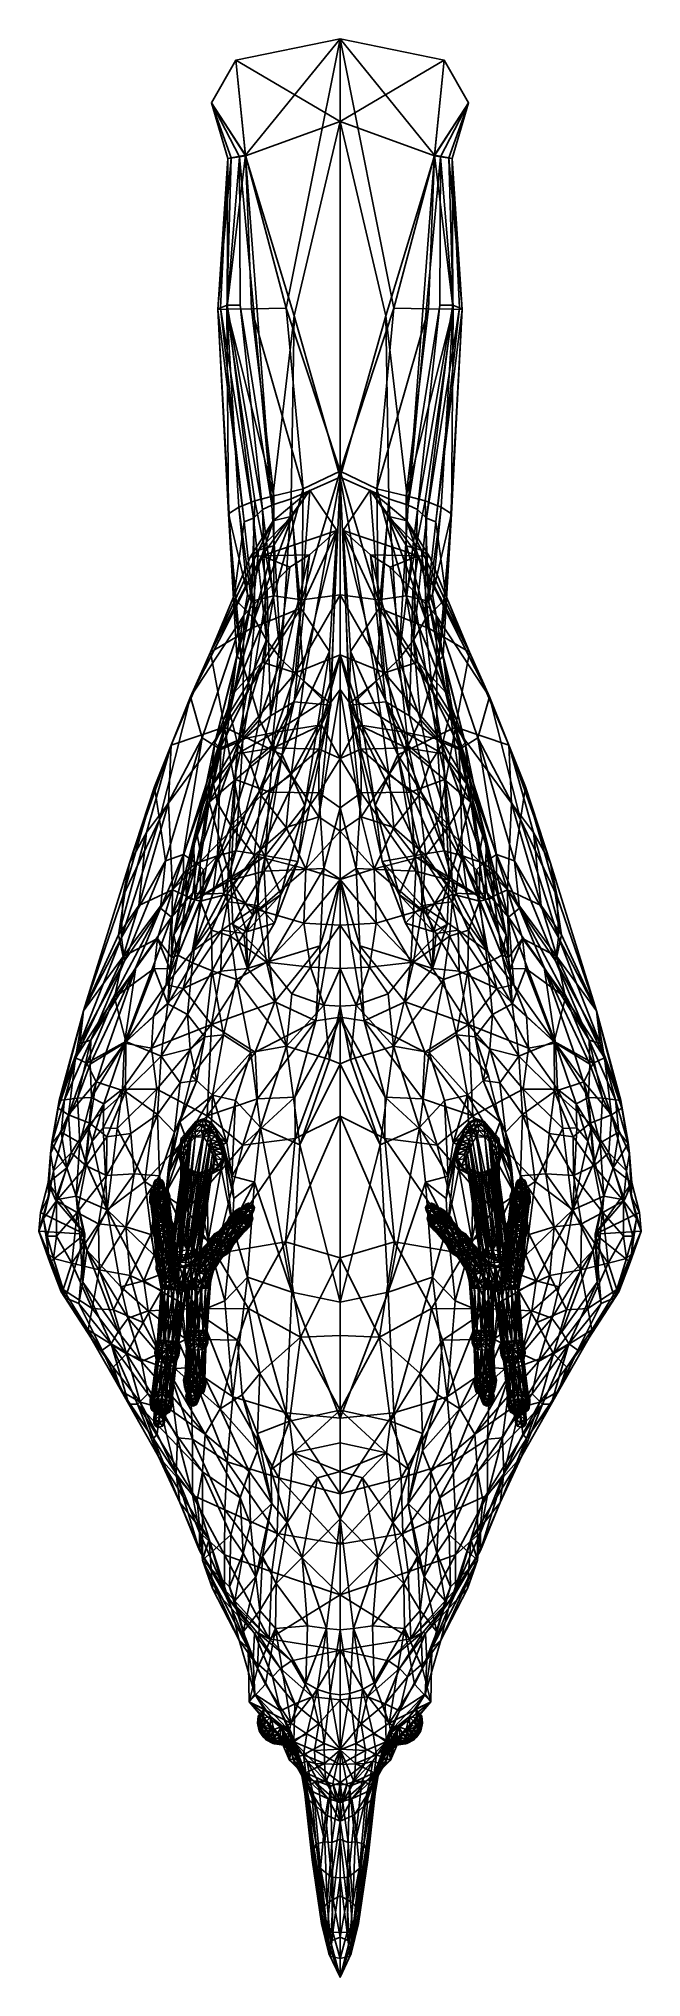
# Model space of a CAD drawing. Extents: x -0.07 to 0.07, y -0.158 to 0.292.
import ezdxf

# ---------------------------------------------------------------- set-up
doc = ezdxf.new("R2010")
doc.units = 0
doc.layers.add('CROW$LWO', color=1, linetype='CONTINUOUS')

msp = doc.modelspace()

# ---------------------------------------------------------------- linework, layer by layer
at = {"layer": 'CROW$LWO'}
for points in [[(-0.02197, 0.26453, 0.08226), (0, 0.29157, 0.07424), (-0.02415, 0.28663, 0.07371)], [(0, 0.29157, 0.07424), (0, 0.27235, 0.07129), (-0.02415, 0.28663, 0.07371)], [(0, 0.29157, 0.07424), (-0.02197, 0.26453, 0.08226), (-0.01248, 0.22906, 0.09383)], [(0, 0.29157, 0.07424), (-0.01248, 0.22906, 0.09383), (0, 0.19125, 0.10526)], [(0.02197, 0.26453, 0.08226), (0, 0.29157, 0.07424), (0.01248, 0.22906, 0.09383)], [(0.01248, 0.22906, 0.09383), (0, 0.29157, 0.07424), (0, 0.19125, 0.10526)], [(0, 0.29157, 0.07424), (0.02197, 0.26453, 0.08226), (0.02415, 0.28663, 0.07371)], [(0, 0.27235, 0.07129), (0, 0.29157, 0.07424), (0.02415, 0.28663, 0.07371)], [(-0.02197, 0.26453, 0.08226), (-0.02415, 0.28663, 0.07371), (-0.02983, 0.2767, 0.07612)], [(-0.02415, 0.28663, 0.07371), (-0.02192, 0.26442, 0.07442), (-0.02983, 0.2767, 0.07612)], [(0, 0.27235, 0.07129), (-0.02192, 0.26442, 0.07442), (-0.02415, 0.28663, 0.07371)], [(0.02192, 0.26442, 0.07442), (0, 0.27235, 0.07129), (0.02415, 0.28663, 0.07371)], [(0.02192, 0.26442, 0.07442), (0.02415, 0.28663, 0.07371), (0.02983, 0.2767, 0.07612)], [(0.02415, 0.28663, 0.07371), (0.02197, 0.26453, 0.08226), (0.02983, 0.2767, 0.07612)], [(-0.02983, 0.2767, 0.07612), (-0.02331, 0.26417, 0.07485), (-0.02601, 0.26378, 0.07802)], [(-0.02983, 0.2767, 0.07612), (-0.02528, 0.26393, 0.08074), (-0.02197, 0.26453, 0.08226)], [(-0.02983, 0.2767, 0.07612), (-0.02601, 0.26378, 0.07802), (-0.02528, 0.26393, 0.08074)], [(-0.02192, 0.26442, 0.07442), (-0.02331, 0.26417, 0.07485), (-0.02983, 0.2767, 0.07612)], [(0.02331, 0.26417, 0.07485), (0.02192, 0.26442, 0.07442), (0.02983, 0.2767, 0.07612)], [(0.02528, 0.26393, 0.08074), (0.02983, 0.2767, 0.07612), (0.02197, 0.26453, 0.08226)], [(0.02331, 0.26417, 0.07485), (0.02983, 0.2767, 0.07612), (0.02601, 0.26378, 0.07802)], [(0.02601, 0.26378, 0.07802), (0.02983, 0.2767, 0.07612), (0.02528, 0.26393, 0.08074)], [(-0.02192, 0.26442, 0.07442), (0, 0.27235, 0.07129), (-0.01064, 0.22725, 0.07472)], [(0, 0.18981, 0.08017), (-0.01064, 0.22725, 0.07472), (0, 0.27235, 0.07129)], [(0.01064, 0.22725, 0.07472), (0, 0.18981, 0.08017), (0, 0.27235, 0.07129)], [(0, 0.27235, 0.07129), (0.02192, 0.26442, 0.07442), (0.01064, 0.22725, 0.07472)], [(-0.02832, 0.22876, 0.089), (-0.02627, 0.22879, 0.09259), (-0.02528, 0.26393, 0.08074)], [(-0.02528, 0.26393, 0.08074), (-0.02601, 0.26378, 0.07802), (-0.02832, 0.22876, 0.089)], [(-0.02776, 0.22916, 0.08647), (-0.02832, 0.22876, 0.089), (-0.02601, 0.26378, 0.07802)], [(-0.02617, 0.22973, 0.0842), (-0.02776, 0.22916, 0.08647), (-0.02601, 0.26378, 0.07802)], [(-0.02627, 0.22879, 0.09259), (-0.02197, 0.26453, 0.08226), (-0.02528, 0.26393, 0.08074)], [(-0.02197, 0.26453, 0.08226), (-0.02627, 0.22879, 0.09259), (-0.02057, 0.22887, 0.09421)], [(-0.02331, 0.26417, 0.07485), (-0.02318, 0.22974, 0.08156), (-0.02617, 0.22973, 0.0842)], [(-0.02601, 0.26378, 0.07802), (-0.02331, 0.26417, 0.07485), (-0.02617, 0.22973, 0.0842)], [(-0.02331, 0.26417, 0.07485), (-0.02192, 0.26442, 0.07442), (-0.01584, 0.18332, 0.08349)], [(-0.01584, 0.18332, 0.08349), (-0.02318, 0.22974, 0.08156), (-0.02331, 0.26417, 0.07485)], [(-0.02197, 0.26453, 0.08226), (-0.02057, 0.22887, 0.09421), (-0.01248, 0.22906, 0.09383)], [(-0.01064, 0.22725, 0.07472), (-0.01584, 0.18332, 0.08349), (-0.02192, 0.26442, 0.07442)], [(0.01584, 0.18332, 0.08349), (0.01064, 0.22725, 0.07472), (0.02192, 0.26442, 0.07442)], [(0.02057, 0.22887, 0.09421), (0.02197, 0.26453, 0.08226), (0.01248, 0.22906, 0.09383)], [(0.02192, 0.26442, 0.07442), (0.02331, 0.26417, 0.07485), (0.01584, 0.18332, 0.08349)], [(0.02318, 0.22974, 0.08156), (0.01584, 0.18332, 0.08349), (0.02331, 0.26417, 0.07485)], [(0.02627, 0.22879, 0.09259), (0.02197, 0.26453, 0.08226), (0.02057, 0.22887, 0.09421)], [(0.02197, 0.26453, 0.08226), (0.02627, 0.22879, 0.09259), (0.02528, 0.26393, 0.08074)], [(0.02318, 0.22974, 0.08156), (0.02331, 0.26417, 0.07485), (0.02617, 0.22973, 0.0842)], [(0.02331, 0.26417, 0.07485), (0.02601, 0.26378, 0.07802), (0.02617, 0.22973, 0.0842)], [(0.02627, 0.22879, 0.09259), (0.02832, 0.22876, 0.089), (0.02528, 0.26393, 0.08074)], [(0.02601, 0.26378, 0.07802), (0.02528, 0.26393, 0.08074), (0.02832, 0.22876, 0.089)], [(0.02776, 0.22916, 0.08647), (0.02617, 0.22973, 0.0842), (0.02601, 0.26378, 0.07802)], [(0.02832, 0.22876, 0.089), (0.02776, 0.22916, 0.08647), (0.02601, 0.26378, 0.07802)], [(-0.02776, 0.22916, 0.08647), (-0.02617, 0.22973, 0.0842), (-0.02009, 0.18034, 0.08814)], [(-0.02617, 0.22973, 0.0842), (-0.02318, 0.22974, 0.08156), (-0.018, 0.18231, 0.08565)], [(-0.018, 0.18231, 0.08565), (-0.02009, 0.18034, 0.08814), (-0.02617, 0.22973, 0.0842)], [(-0.01584, 0.18332, 0.08349), (-0.018, 0.18231, 0.08565), (-0.02318, 0.22974, 0.08156)], [(0.018, 0.18231, 0.08565), (0.01584, 0.18332, 0.08349), (0.02318, 0.22974, 0.08156)], [(0.02318, 0.22974, 0.08156), (0.02617, 0.22973, 0.0842), (0.018, 0.18231, 0.08565)], [(0.02009, 0.18034, 0.08814), (0.018, 0.18231, 0.08565), (0.02617, 0.22973, 0.0842)], [(0.02617, 0.22973, 0.0842), (0.02776, 0.22916, 0.08647), (0.02009, 0.18034, 0.08814)], [(-0.02832, 0.22876, 0.089), (-0.02776, 0.22916, 0.08647), (-0.02222, 0.17945, 0.09012)], [(-0.02627, 0.22879, 0.09259), (-0.02832, 0.22876, 0.089), (-0.02586, 0.1813, 0.10052)], [(-0.02222, 0.17945, 0.09012), (-0.02463, 0.16179, 0.09685), (-0.02832, 0.22876, 0.089)], [(-0.02832, 0.22876, 0.089), (-0.02463, 0.16179, 0.09685), (-0.02586, 0.1813, 0.10052)], [(-0.02009, 0.18034, 0.08814), (-0.02222, 0.17945, 0.09012), (-0.02776, 0.22916, 0.08647)], [(-0.02057, 0.22887, 0.09421), (-0.02627, 0.22879, 0.09259), (-0.01535, 0.1855, 0.10781)], [(-0.02627, 0.22879, 0.09259), (-0.02586, 0.1813, 0.10052), (-0.02349, 0.1829, 0.10423)], [(-0.02627, 0.22879, 0.09259), (-0.02349, 0.1829, 0.10423), (-0.01977, 0.1843, 0.10672)], [(-0.02627, 0.22879, 0.09259), (-0.01977, 0.1843, 0.10672), (-0.01535, 0.1855, 0.10781)], [(-0.01248, 0.22906, 0.09383), (-0.02057, 0.22887, 0.09421), (-0.00854, 0.18716, 0.10814)], [(-0.02057, 0.22887, 0.09421), (-0.01535, 0.1855, 0.10781), (-0.00854, 0.18716, 0.10814)], [(-0.01584, 0.18332, 0.08349), (-0.01064, 0.22725, 0.07472), (-0.01132, 0.1848, 0.08252)], [(-0.01248, 0.22906, 0.09383), (-0.00854, 0.18716, 0.10814), (0, 0.19125, 0.10526)], [(-0.01064, 0.22725, 0.07472), (0, 0.18981, 0.08017), (-0.01132, 0.1848, 0.08252)], [(0.00854, 0.18716, 0.10814), (0.01248, 0.22906, 0.09383), (0, 0.19125, 0.10526)], [(0, 0.18981, 0.08017), (0.01064, 0.22725, 0.07472), (0.01132, 0.1848, 0.08252)], [(0.02057, 0.22887, 0.09421), (0.01248, 0.22906, 0.09383), (0.00854, 0.18716, 0.10814)], [(0.01535, 0.1855, 0.10781), (0.02057, 0.22887, 0.09421), (0.00854, 0.18716, 0.10814)], [(0.01064, 0.22725, 0.07472), (0.01584, 0.18332, 0.08349), (0.01132, 0.1848, 0.08252)], [(0.02627, 0.22879, 0.09259), (0.02057, 0.22887, 0.09421), (0.01535, 0.1855, 0.10781)], [(0.01977, 0.1843, 0.10672), (0.02627, 0.22879, 0.09259), (0.01535, 0.1855, 0.10781)], [(0.02349, 0.1829, 0.10423), (0.02627, 0.22879, 0.09259), (0.01977, 0.1843, 0.10672)], [(0.02222, 0.17945, 0.09012), (0.02009, 0.18034, 0.08814), (0.02776, 0.22916, 0.08647)], [(0.02776, 0.22916, 0.08647), (0.02832, 0.22876, 0.089), (0.02222, 0.17945, 0.09012)], [(0.02463, 0.16179, 0.09685), (0.02222, 0.17945, 0.09012), (0.02832, 0.22876, 0.089)], [(0.02586, 0.1813, 0.10052), (0.02627, 0.22879, 0.09259), (0.02349, 0.1829, 0.10423)], [(0.02463, 0.16179, 0.09685), (0.02832, 0.22876, 0.089), (0.02586, 0.1813, 0.10052)], [(0.02832, 0.22876, 0.089), (0.02627, 0.22879, 0.09259), (0.02586, 0.1813, 0.10052)], [(-0.00843, 0.1425, 0.087), (-0.01132, 0.1848, 0.08252), (0, 0.18981, 0.08017)], [(-0.00854, 0.18716, 0.10814), (-0.00884, 0.16136, 0.11456), (0, 0.19125, 0.10526)], [(-0.00884, 0.16136, 0.11456), (0, 0.16255, 0.11502), (0, 0.19125, 0.10526)], [(0, 0.18981, 0.08017), (-0.00227, 0.13737, 0.0863), (-0.00843, 0.1425, 0.087)], [(0, 0.14052, 0.08479), (-0.00227, 0.13737, 0.0863), (0, 0.18981, 0.08017)], [(0.00884, 0.16136, 0.11456), (0.00854, 0.18716, 0.10814), (0, 0.19125, 0.10526)], [(0, 0.16255, 0.11502), (0.00884, 0.16136, 0.11456), (0, 0.19125, 0.10526)], [(0.01132, 0.1848, 0.08252), (0.00843, 0.1425, 0.087), (0, 0.18981, 0.08017)], [(0.00227, 0.13737, 0.0863), (0, 0.18981, 0.08017), (0.00843, 0.1425, 0.087)], [(0.00227, 0.13737, 0.0863), (0, 0.14052, 0.08479), (0, 0.18981, 0.08017)], [(-0.01532, 0.16232, 0.11244), (-0.01535, 0.1855, 0.10781), (-0.01977, 0.1843, 0.10672)], [(-0.01817, 0.17161, 0.14004), (-0.0007, 0.17746, 0.14497), (-0.00701, 0.18678, 0.13577)], [(-0.01548, 0.17971, 0.13493), (-0.01817, 0.17161, 0.14004), (-0.00701, 0.18678, 0.13577)], [(-0.01365, 0.1476, 0.08833), (-0.01584, 0.18332, 0.08349), (-0.01132, 0.1848, 0.08252)], [(-0.01111, 0.18078, 0.12754), (-0.01548, 0.17971, 0.13493), (-0.00701, 0.18678, 0.13577)], [(-0.01535, 0.1855, 0.10781), (-0.01532, 0.16232, 0.11244), (-0.00854, 0.18716, 0.10814)], [(-0.01532, 0.16232, 0.11244), (-0.00884, 0.16136, 0.11456), (-0.00854, 0.18716, 0.10814)], [(-0.01132, 0.1848, 0.08252), (-0.00843, 0.1425, 0.087), (-0.01365, 0.1476, 0.08833)], [(-0.00907, 0.15945, 0.1262), (-0.01111, 0.18078, 0.12754), (-0.00701, 0.18678, 0.13577)], [(-0.0007, 0.17746, 0.14497), (-0.00907, 0.15945, 0.1262), (-0.00701, 0.18678, 0.13577)], [(0.0007, 0.17746, 0.14497), (0.01817, 0.17161, 0.14004), (0.00701, 0.18678, 0.13577)], [(0.00907, 0.15945, 0.1262), (0.0007, 0.17746, 0.14497), (0.00701, 0.18678, 0.13577)], [(0.01817, 0.17161, 0.14004), (0.01548, 0.17971, 0.13493), (0.00701, 0.18678, 0.13577)], [(0.01111, 0.18078, 0.12754), (0.00907, 0.15945, 0.1262), (0.00701, 0.18678, 0.13577)], [(0.01548, 0.17971, 0.13493), (0.01111, 0.18078, 0.12754), (0.00701, 0.18678, 0.13577)], [(0.00843, 0.1425, 0.087), (0.01132, 0.1848, 0.08252), (0.01365, 0.1476, 0.08833)], [(0.00884, 0.16136, 0.11456), (0.01532, 0.16232, 0.11244), (0.00854, 0.18716, 0.10814)], [(0.01532, 0.16232, 0.11244), (0.01535, 0.1855, 0.10781), (0.00854, 0.18716, 0.10814)], [(0.01584, 0.18332, 0.08349), (0.01365, 0.1476, 0.08833), (0.01132, 0.1848, 0.08252)], [(0.01535, 0.1855, 0.10781), (0.01532, 0.16232, 0.11244), (0.01977, 0.1843, 0.10672)], [(-0.0215, 0.16262, 0.10529), (-0.02349, 0.1829, 0.10423), (-0.02586, 0.1813, 0.10052)], [(-0.02586, 0.1813, 0.10052), (-0.02393, 0.14833, 0.10422), (-0.0215, 0.16262, 0.10529)], [(-0.02287, 0.14713, 0.09967), (-0.02393, 0.14833, 0.10422), (-0.02586, 0.1813, 0.10052)], [(-0.02463, 0.16179, 0.09685), (-0.02287, 0.14713, 0.09967), (-0.02586, 0.1813, 0.10052)], [(-0.02055, 0.16104, 0.1083), (-0.01977, 0.1843, 0.10672), (-0.02349, 0.1829, 0.10423)], [(-0.02349, 0.1829, 0.10423), (-0.0215, 0.16262, 0.10529), (-0.02055, 0.16104, 0.1083)], [(-0.02009, 0.18034, 0.08814), (-0.01978, 0.15678, 0.09454), (-0.02222, 0.17945, 0.09012)], [(-0.01111, 0.18078, 0.12754), (-0.0207, 0.15474, 0.12043), (-0.01545, 0.1739, 0.12532)], [(-0.00907, 0.15945, 0.1262), (-0.0207, 0.15474, 0.12043), (-0.01111, 0.18078, 0.12754)], [(-0.01977, 0.1843, 0.10672), (-0.02055, 0.16104, 0.1083), (-0.01532, 0.16232, 0.11244)], [(-0.018, 0.18231, 0.08565), (-0.01704, 0.15201, 0.09151), (-0.02009, 0.18034, 0.08814)], [(-0.01704, 0.15201, 0.09151), (-0.01978, 0.15678, 0.09454), (-0.02009, 0.18034, 0.08814)], [(-0.01895, 0.17285, 0.12976), (-0.01111, 0.18078, 0.12754), (-0.01545, 0.1739, 0.12532)], [(-0.01548, 0.17971, 0.13493), (-0.01111, 0.18078, 0.12754), (-0.01895, 0.17285, 0.12976)], [(-0.01584, 0.18332, 0.08349), (-0.01365, 0.1476, 0.08833), (-0.018, 0.18231, 0.08565)], [(-0.01365, 0.1476, 0.08833), (-0.01704, 0.15201, 0.09151), (-0.018, 0.18231, 0.08565)], [(0.0207, 0.15474, 0.12043), (0.00907, 0.15945, 0.1262), (0.01111, 0.18078, 0.12754)], [(0.01111, 0.18078, 0.12754), (0.01895, 0.17285, 0.12976), (0.01545, 0.1739, 0.12532)], [(0.01111, 0.18078, 0.12754), (0.01548, 0.17971, 0.13493), (0.01895, 0.17285, 0.12976)], [(0.0207, 0.15474, 0.12043), (0.01111, 0.18078, 0.12754), (0.01545, 0.1739, 0.12532)], [(0.01365, 0.1476, 0.08833), (0.01584, 0.18332, 0.08349), (0.018, 0.18231, 0.08565)], [(0.01704, 0.15201, 0.09151), (0.01365, 0.1476, 0.08833), (0.018, 0.18231, 0.08565)], [(0.02055, 0.16104, 0.1083), (0.01977, 0.1843, 0.10672), (0.01532, 0.16232, 0.11244)], [(0.01704, 0.15201, 0.09151), (0.018, 0.18231, 0.08565), (0.02009, 0.18034, 0.08814)], [(0.01978, 0.15678, 0.09454), (0.01704, 0.15201, 0.09151), (0.02009, 0.18034, 0.08814)], [(0.01977, 0.1843, 0.10672), (0.02055, 0.16104, 0.1083), (0.02349, 0.1829, 0.10423)], [(0.01978, 0.15678, 0.09454), (0.02009, 0.18034, 0.08814), (0.02222, 0.17945, 0.09012)], [(0.0215, 0.16262, 0.10529), (0.02349, 0.1829, 0.10423), (0.02055, 0.16104, 0.1083)], [(0.02349, 0.1829, 0.10423), (0.0215, 0.16262, 0.10529), (0.02586, 0.1813, 0.10052)], [(0.02393, 0.14833, 0.10422), (0.02586, 0.1813, 0.10052), (0.0215, 0.16262, 0.10529)], [(0.02393, 0.14833, 0.10422), (0.02287, 0.14713, 0.09967), (0.02586, 0.1813, 0.10052)], [(0.02287, 0.14713, 0.09967), (0.02463, 0.16179, 0.09685), (0.02586, 0.1813, 0.10052)], [(-0.02222, 0.17945, 0.09012), (-0.01978, 0.15678, 0.09454), (-0.02463, 0.16179, 0.09685)], [(-0.01548, 0.17971, 0.13493), (-0.01895, 0.17285, 0.12976), (-0.02084, 0.17125, 0.13488)], [(-0.01817, 0.17161, 0.14004), (-0.01548, 0.17971, 0.13493), (-0.02084, 0.17125, 0.13488)], [(-0.0007, 0.17746, 0.14497), (-0.01817, 0.17161, 0.14004), (-0.00709, 0.17178, 0.14699)], [(-0.00709, 0.17178, 0.14699), (-0.01067, 0.13766, 0.15493), (-0.0007, 0.17746, 0.14497)], [(-0.01067, 0.13766, 0.15493), (-0.00209, 0.1369, 0.1569), (-0.0007, 0.17746, 0.14497)], [(-0.00247, 0.14937, 0.13911), (-0.00907, 0.15945, 0.1262), (-0.0007, 0.17746, 0.14497)], [(-0.00209, 0.1369, 0.1569), (-0.00247, 0.14937, 0.13911), (-0.0007, 0.17746, 0.14497)], [(0.00907, 0.15945, 0.1262), (0.00247, 0.14937, 0.13911), (0.0007, 0.17746, 0.14497)], [(0.01067, 0.13766, 0.15493), (0.00709, 0.17178, 0.14699), (0.0007, 0.17746, 0.14497)], [(0.00209, 0.1369, 0.1569), (0.01067, 0.13766, 0.15493), (0.0007, 0.17746, 0.14497)], [(0.00247, 0.14937, 0.13911), (0.00209, 0.1369, 0.1569), (0.0007, 0.17746, 0.14497)], [(0.01817, 0.17161, 0.14004), (0.0007, 0.17746, 0.14497), (0.00709, 0.17178, 0.14699)], [(0.01895, 0.17285, 0.12976), (0.01548, 0.17971, 0.13493), (0.02084, 0.17125, 0.13488)], [(0.01548, 0.17971, 0.13493), (0.01817, 0.17161, 0.14004), (0.02084, 0.17125, 0.13488)], [(0.01978, 0.15678, 0.09454), (0.02222, 0.17945, 0.09012), (0.02463, 0.16179, 0.09685)], [(-0.01817, 0.17161, 0.14004), (-0.03003, 0.14921, 0.12855), (-0.03472, 0.13882, 0.13394)], [(-0.01817, 0.17161, 0.14004), (-0.03472, 0.13882, 0.13394), (-0.02229, 0.15776, 0.14221)], [(-0.01895, 0.17285, 0.12976), (-0.03003, 0.14921, 0.12855), (-0.02084, 0.17125, 0.13488)], [(-0.03003, 0.14921, 0.12855), (-0.01895, 0.17285, 0.12976), (-0.0207, 0.15474, 0.12043)], [(-0.03003, 0.14921, 0.12855), (-0.01817, 0.17161, 0.14004), (-0.02084, 0.17125, 0.13488)], [(-0.01689, 0.16362, 0.14404), (-0.01817, 0.17161, 0.14004), (-0.02229, 0.15776, 0.14221)], [(-0.0207, 0.15474, 0.12043), (-0.01895, 0.17285, 0.12976), (-0.01545, 0.1739, 0.12532)], [(-0.00709, 0.17178, 0.14699), (-0.01817, 0.17161, 0.14004), (-0.01167, 0.16894, 0.1448)], [(-0.01817, 0.17161, 0.14004), (-0.01689, 0.16362, 0.14404), (-0.01167, 0.16894, 0.1448)], [(-0.01612, 0.13443, 0.15093), (-0.00709, 0.17178, 0.14699), (-0.01167, 0.16894, 0.1448)], [(-0.01067, 0.13766, 0.15493), (-0.00709, 0.17178, 0.14699), (-0.01612, 0.13443, 0.15093)], [(0.00709, 0.17178, 0.14699), (0.01612, 0.13443, 0.15093), (0.01167, 0.16894, 0.1448)], [(0.00709, 0.17178, 0.14699), (0.01067, 0.13766, 0.15493), (0.01612, 0.13443, 0.15093)], [(0.01817, 0.17161, 0.14004), (0.00709, 0.17178, 0.14699), (0.01167, 0.16894, 0.1448)], [(0.01689, 0.16362, 0.14404), (0.01817, 0.17161, 0.14004), (0.01167, 0.16894, 0.1448)], [(0.01895, 0.17285, 0.12976), (0.0207, 0.15474, 0.12043), (0.01545, 0.1739, 0.12532)], [(0.01817, 0.17161, 0.14004), (0.01689, 0.16362, 0.14404), (0.02229, 0.15776, 0.14221)], [(0.01817, 0.17161, 0.14004), (0.03003, 0.14921, 0.12855), (0.02084, 0.17125, 0.13488)], [(0.03003, 0.14921, 0.12855), (0.01817, 0.17161, 0.14004), (0.03472, 0.13882, 0.13394)], [(0.03472, 0.13882, 0.13394), (0.01817, 0.17161, 0.14004), (0.02229, 0.15776, 0.14221)], [(0.03003, 0.14921, 0.12855), (0.01895, 0.17285, 0.12976), (0.02084, 0.17125, 0.13488)], [(0.01895, 0.17285, 0.12976), (0.03003, 0.14921, 0.12855), (0.0207, 0.15474, 0.12043)], [(-0.01689, 0.16362, 0.14404), (-0.01612, 0.13443, 0.15093), (-0.01167, 0.16894, 0.1448)], [(0.01612, 0.13443, 0.15093), (0.01689, 0.16362, 0.14404), (0.01167, 0.16894, 0.1448)], [(-0.02465, 0.13976, 0.11462), (-0.01807, 0.14688, 0.11752), (-0.01532, 0.16232, 0.11244)], [(-0.02055, 0.16104, 0.1083), (-0.02465, 0.13976, 0.11462), (-0.01532, 0.16232, 0.11244)], [(-0.02393, 0.14833, 0.10422), (-0.02055, 0.16104, 0.1083), (-0.0215, 0.16262, 0.10529)], [(-0.02258, 0.12882, 0.14839), (-0.01689, 0.16362, 0.14404), (-0.02229, 0.15776, 0.14221)], [(-0.02258, 0.12882, 0.14839), (-0.01612, 0.13443, 0.15093), (-0.01689, 0.16362, 0.14404)], [(-0.01532, 0.16232, 0.11244), (-0.01807, 0.14688, 0.11752), (-0.00884, 0.16136, 0.11456)], [(-0.01033, 0.14442, 0.12054), (0, 0.14861, 0.11967), (0, 0.16255, 0.11502)], [(-0.00884, 0.16136, 0.11456), (-0.01033, 0.14442, 0.12054), (0, 0.16255, 0.11502)], [(0, 0.14861, 0.11967), (0.01033, 0.14442, 0.12054), (0, 0.16255, 0.11502)], [(0.01033, 0.14442, 0.12054), (0.00884, 0.16136, 0.11456), (0, 0.16255, 0.11502)], [(0.01807, 0.14688, 0.11752), (0.01532, 0.16232, 0.11244), (0.00884, 0.16136, 0.11456)], [(0.01807, 0.14688, 0.11752), (0.02465, 0.13976, 0.11462), (0.01532, 0.16232, 0.11244)], [(0.02465, 0.13976, 0.11462), (0.02055, 0.16104, 0.1083), (0.01532, 0.16232, 0.11244)], [(0.01612, 0.13443, 0.15093), (0.02258, 0.12882, 0.14839), (0.01689, 0.16362, 0.14404)], [(0.01689, 0.16362, 0.14404), (0.02258, 0.12882, 0.14839), (0.02229, 0.15776, 0.14221)], [(0.02055, 0.16104, 0.1083), (0.02393, 0.14833, 0.10422), (0.0215, 0.16262, 0.10529)], [(-0.03472, 0.13882, 0.13394), (-0.03197, 0.12932, 0.13764), (-0.02229, 0.15776, 0.14221)], [(-0.03197, 0.12932, 0.13764), (-0.02766, 0.12662, 0.14256), (-0.02229, 0.15776, 0.14221)], [(-0.02055, 0.16104, 0.1083), (-0.02902, 0.12815, 0.10941), (-0.02465, 0.13976, 0.11462)], [(-0.02393, 0.14833, 0.10422), (-0.02902, 0.12815, 0.10941), (-0.02055, 0.16104, 0.1083)], [(-0.02766, 0.12662, 0.14256), (-0.02258, 0.12882, 0.14839), (-0.02229, 0.15776, 0.14221)], [(-0.0207, 0.15474, 0.12043), (-0.00907, 0.15945, 0.1262), (-0.02683, 0.13182, 0.11969)], [(-0.02683, 0.13182, 0.11969), (-0.00907, 0.15945, 0.1262), (-0.01342, 0.12539, 0.13079)], [(-0.02287, 0.14713, 0.09967), (-0.02463, 0.16179, 0.09685), (-0.01978, 0.15678, 0.09454)], [(-0.01807, 0.14688, 0.11752), (-0.01033, 0.14442, 0.12054), (-0.00884, 0.16136, 0.11456)], [(-0.00907, 0.15945, 0.1262), (-0.00247, 0.14937, 0.13911), (-0.01342, 0.12539, 0.13079)], [(0.00247, 0.14937, 0.13911), (0.00907, 0.15945, 0.1262), (0.01342, 0.12539, 0.13079)], [(0.01033, 0.14442, 0.12054), (0.01807, 0.14688, 0.11752), (0.00884, 0.16136, 0.11456)], [(0.00907, 0.15945, 0.1262), (0.0207, 0.15474, 0.12043), (0.02683, 0.13182, 0.11969)], [(0.00907, 0.15945, 0.1262), (0.02683, 0.13182, 0.11969), (0.01342, 0.12539, 0.13079)], [(0.02463, 0.16179, 0.09685), (0.02287, 0.14713, 0.09967), (0.01978, 0.15678, 0.09454)], [(0.02902, 0.12815, 0.10941), (0.02055, 0.16104, 0.1083), (0.02465, 0.13976, 0.11462)], [(0.02902, 0.12815, 0.10941), (0.02393, 0.14833, 0.10422), (0.02055, 0.16104, 0.1083)], [(0.03197, 0.12932, 0.13764), (0.03472, 0.13882, 0.13394), (0.02229, 0.15776, 0.14221)], [(0.02766, 0.12662, 0.14256), (0.03197, 0.12932, 0.13764), (0.02229, 0.15776, 0.14221)], [(0.02258, 0.12882, 0.14839), (0.02766, 0.12662, 0.14256), (0.02229, 0.15776, 0.14221)], [(-0.03003, 0.14921, 0.12855), (-0.0207, 0.15474, 0.12043), (-0.02683, 0.13182, 0.11969)], [(-0.01978, 0.15678, 0.09454), (-0.02126, 0.14208, 0.09631), (-0.02287, 0.14713, 0.09967)], [(-0.02126, 0.14208, 0.09631), (-0.01978, 0.15678, 0.09454), (-0.01704, 0.15201, 0.09151)], [(0.01978, 0.15678, 0.09454), (0.02126, 0.14208, 0.09631), (0.01704, 0.15201, 0.09151)], [(0.02126, 0.14208, 0.09631), (0.01978, 0.15678, 0.09454), (0.02287, 0.14713, 0.09967)], [(0.0207, 0.15474, 0.12043), (0.03003, 0.14921, 0.12855), (0.02683, 0.13182, 0.11969)], [(-0.0392, 0.12763, 0.12413), (-0.03003, 0.14921, 0.12855), (-0.02683, 0.13182, 0.11969)], [(-0.03472, 0.13882, 0.13394), (-0.03003, 0.14921, 0.12855), (-0.0392, 0.12763, 0.12413)], [(-0.01704, 0.15201, 0.09151), (-0.01871, 0.13363, 0.09193), (-0.02126, 0.14208, 0.09631)], [(-0.01871, 0.13363, 0.09193), (-0.01704, 0.15201, 0.09151), (-0.01365, 0.1476, 0.08833)], [(-0.00247, 0.14937, 0.13911), (-0.0082, 0.11362, 0.1463), (-0.01342, 0.12539, 0.13079)], [(-0.01033, 0.14442, 0.12054), (-0.00374, 0.13792, 0.12339), (0, 0.14861, 0.11967)], [(-0.00209, 0.1369, 0.1569), (-0.0082, 0.11362, 0.1463), (-0.00247, 0.14937, 0.13911)], [(0, 0.14833, 0.11802), (0, 0.14861, 0.11967), (-0.00374, 0.13792, 0.12339)], [(0, 0.14861, 0.11967), (0, 0.14833, 0.11802), (0.00374, 0.13792, 0.12339)], [(0.00374, 0.13792, 0.12339), (0.01033, 0.14442, 0.12054), (0, 0.14861, 0.11967)], [(0.0082, 0.11362, 0.1463), (0.00209, 0.1369, 0.1569), (0.00247, 0.14937, 0.13911)], [(0.0082, 0.11362, 0.1463), (0.00247, 0.14937, 0.13911), (0.01342, 0.12539, 0.13079)], [(0.01704, 0.15201, 0.09151), (0.01871, 0.13363, 0.09193), (0.01365, 0.1476, 0.08833)], [(0.01871, 0.13363, 0.09193), (0.01704, 0.15201, 0.09151), (0.02126, 0.14208, 0.09631)], [(0.03003, 0.14921, 0.12855), (0.0392, 0.12763, 0.12413), (0.02683, 0.13182, 0.11969)], [(0.03003, 0.14921, 0.12855), (0.03472, 0.13882, 0.13394), (0.0392, 0.12763, 0.12413)], [(-0.02554, 0.13512, 0.10099), (-0.02902, 0.12815, 0.10941), (-0.02393, 0.14833, 0.10422)], [(-0.02465, 0.13976, 0.11462), (-0.02784, 0.12695, 0.11667), (-0.01807, 0.14688, 0.11752)], [(-0.02784, 0.12695, 0.11667), (-0.0235, 0.12891, 0.12147), (-0.01807, 0.14688, 0.11752)], [(-0.02287, 0.14713, 0.09967), (-0.02554, 0.13512, 0.10099), (-0.02393, 0.14833, 0.10422)], [(-0.02554, 0.13512, 0.10099), (-0.02287, 0.14713, 0.09967), (-0.02126, 0.14208, 0.09631)], [(-0.01807, 0.14688, 0.11752), (-0.0235, 0.12891, 0.12147), (-0.01033, 0.14442, 0.12054)], [(-0.0235, 0.12891, 0.12147), (-0.01497, 0.13069, 0.12513), (-0.01033, 0.14442, 0.12054)], [(-0.01365, 0.1476, 0.08833), (-0.01585, 0.12759, 0.08968), (-0.01871, 0.13363, 0.09193)], [(-0.01585, 0.12759, 0.08968), (-0.01365, 0.1476, 0.08833), (-0.00843, 0.1425, 0.087)], [(-0.00374, 0.13792, 0.12339), (-0.01033, 0.14442, 0.12054), (-0.01497, 0.13069, 0.12513)], [(-0.00426, 0.13238, 0.12674), (0, 0.12454, 0.13022), (0, 0.14833, 0.11802)], [(0, 0.14833, 0.11802), (-0.00374, 0.13792, 0.12339), (-0.00426, 0.13238, 0.12674)], [(0, 0.12454, 0.13022), (0.00426, 0.13238, 0.12674), (0, 0.14833, 0.11802)], [(0.00374, 0.13792, 0.12339), (0, 0.14833, 0.11802), (0.00426, 0.13238, 0.12674)], [(0.01033, 0.14442, 0.12054), (0.00374, 0.13792, 0.12339), (0.01497, 0.13069, 0.12513)], [(0.01365, 0.1476, 0.08833), (0.01585, 0.12759, 0.08968), (0.00843, 0.1425, 0.087)], [(0.0235, 0.12891, 0.12147), (0.01807, 0.14688, 0.11752), (0.01033, 0.14442, 0.12054)], [(0.01497, 0.13069, 0.12513), (0.0235, 0.12891, 0.12147), (0.01033, 0.14442, 0.12054)], [(0.01585, 0.12759, 0.08968), (0.01365, 0.1476, 0.08833), (0.01871, 0.13363, 0.09193)], [(0.02784, 0.12695, 0.11667), (0.02465, 0.13976, 0.11462), (0.01807, 0.14688, 0.11752)], [(0.0235, 0.12891, 0.12147), (0.02784, 0.12695, 0.11667), (0.01807, 0.14688, 0.11752)], [(0.02287, 0.14713, 0.09967), (0.02554, 0.13512, 0.10099), (0.02126, 0.14208, 0.09631)], [(0.02554, 0.13512, 0.10099), (0.02287, 0.14713, 0.09967), (0.02393, 0.14833, 0.10422)], [(0.02902, 0.12815, 0.10941), (0.02554, 0.13512, 0.10099), (0.02393, 0.14833, 0.10422)], [(-0.02902, 0.12815, 0.10941), (-0.02784, 0.12695, 0.11667), (-0.02465, 0.13976, 0.11462)], [(-0.02126, 0.14208, 0.09631), (-0.02371, 0.12777, 0.09466), (-0.02554, 0.13512, 0.10099)], [(-0.02371, 0.12777, 0.09466), (-0.02126, 0.14208, 0.09631), (-0.01871, 0.13363, 0.09193)], [(-0.00843, 0.1425, 0.087), (-0.01133, 0.12076, 0.0885), (-0.01585, 0.12759, 0.08968)], [(-0.01133, 0.12076, 0.0885), (-0.00843, 0.1425, 0.087), (-0.00227, 0.13737, 0.0863)], [(-0.00489, 0.11099, 0.08648), (-0.00227, 0.13737, 0.0863), (0, 0.14052, 0.08479)], [(0, 0.14052, 0.08479), (0, 0.10766, 0.08428), (-0.00489, 0.11099, 0.08648)], [(0.00227, 0.13737, 0.0863), (0.00489, 0.11099, 0.08648), (0, 0.14052, 0.08479)], [(0, 0.10766, 0.08428), (0, 0.14052, 0.08479), (0.00489, 0.11099, 0.08648)], [(0.00843, 0.1425, 0.087), (0.01133, 0.12076, 0.0885), (0.00227, 0.13737, 0.0863)], [(0.01133, 0.12076, 0.0885), (0.00843, 0.1425, 0.087), (0.01585, 0.12759, 0.08968)], [(0.02126, 0.14208, 0.09631), (0.02371, 0.12777, 0.09466), (0.01871, 0.13363, 0.09193)], [(0.02371, 0.12777, 0.09466), (0.02126, 0.14208, 0.09631), (0.02554, 0.13512, 0.10099)], [(0.02784, 0.12695, 0.11667), (0.02902, 0.12815, 0.10941), (0.02465, 0.13976, 0.11462)], [(-0.04192, 0.11036, 0.13197), (-0.03472, 0.13882, 0.13394), (-0.04306, 0.11793, 0.12857)], [(-0.03472, 0.13882, 0.13394), (-0.0392, 0.12763, 0.12413), (-0.04306, 0.11793, 0.12857)], [(-0.03472, 0.13882, 0.13394), (-0.04192, 0.11036, 0.13197), (-0.03197, 0.12932, 0.13764)], [(-0.02554, 0.13512, 0.10099), (-0.02983, 0.12119, 0.10389), (-0.02902, 0.12815, 0.10941)], [(-0.02554, 0.13512, 0.10099), (-0.02854, 0.11434, 0.09819), (-0.02983, 0.12119, 0.10389)], [(-0.02854, 0.11434, 0.09819), (-0.02554, 0.13512, 0.10099), (-0.02371, 0.12777, 0.09466)], [(-0.01067, 0.13766, 0.15493), (-0.01612, 0.13443, 0.15093), (-0.02419, 0.10312, 0.1533)], [(-0.01883, 0.10227, 0.15997), (-0.01067, 0.13766, 0.15493), (-0.02419, 0.10312, 0.1533)], [(-0.01067, 0.13766, 0.15493), (-0.01883, 0.10227, 0.15997), (-0.00209, 0.1369, 0.1569)], [(-0.00209, 0.1369, 0.1569), (-0.01883, 0.10227, 0.15997), (-0.00978, 0.10064, 0.16026)], [(-0.01497, 0.13069, 0.12513), (-0.00426, 0.13238, 0.12674), (-0.00374, 0.13792, 0.12339)], [(-0.00227, 0.13737, 0.0863), (-0.00489, 0.11099, 0.08648), (-0.01133, 0.12076, 0.0885)], [(-0.0082, 0.11362, 0.1463), (-0.00209, 0.1369, 0.1569), (-0.00978, 0.10064, 0.16026)], [(0.01883, 0.10227, 0.15997), (0.01067, 0.13766, 0.15493), (0.00209, 0.1369, 0.1569)], [(0.01883, 0.10227, 0.15997), (0.00209, 0.1369, 0.1569), (0.00978, 0.10064, 0.16026)], [(0.00209, 0.1369, 0.1569), (0.0082, 0.11362, 0.1463), (0.00978, 0.10064, 0.16026)], [(0.00489, 0.11099, 0.08648), (0.00227, 0.13737, 0.0863), (0.01133, 0.12076, 0.0885)], [(0.00426, 0.13238, 0.12674), (0.01497, 0.13069, 0.12513), (0.00374, 0.13792, 0.12339)], [(0.01612, 0.13443, 0.15093), (0.01067, 0.13766, 0.15493), (0.02419, 0.10312, 0.1533)], [(0.01067, 0.13766, 0.15493), (0.01883, 0.10227, 0.15997), (0.02419, 0.10312, 0.1533)], [(0.02554, 0.13512, 0.10099), (0.02854, 0.11434, 0.09819), (0.02371, 0.12777, 0.09466)], [(0.02983, 0.12119, 0.10389), (0.02554, 0.13512, 0.10099), (0.02902, 0.12815, 0.10941)], [(0.02854, 0.11434, 0.09819), (0.02554, 0.13512, 0.10099), (0.02983, 0.12119, 0.10389)], [(0.04192, 0.11036, 0.13197), (0.03472, 0.13882, 0.13394), (0.03197, 0.12932, 0.13764)], [(0.03472, 0.13882, 0.13394), (0.04192, 0.11036, 0.13197), (0.04306, 0.11793, 0.12857)], [(0.0392, 0.12763, 0.12413), (0.03472, 0.13882, 0.13394), (0.04306, 0.11793, 0.12857)], [(-0.0398, 0.1142, 0.11497), (-0.02683, 0.13182, 0.11969), (-0.0389, 0.09403, 0.10981)], [(-0.0398, 0.1142, 0.11497), (-0.0392, 0.12763, 0.12413), (-0.02683, 0.13182, 0.11969)], [(-0.02683, 0.13182, 0.11969), (-0.02289, 0.11031, 0.12295), (-0.0389, 0.09403, 0.10981)], [(-0.02289, 0.11031, 0.12295), (-0.02683, 0.13182, 0.11969), (-0.01342, 0.12539, 0.13079)], [(-0.01612, 0.13443, 0.15093), (-0.02258, 0.12882, 0.14839), (-0.02419, 0.10312, 0.1533)], [(-0.02387, 0.12561, 0.12441), (-0.01542, 0.127, 0.12966), (-0.01497, 0.13069, 0.12513)], [(-0.0235, 0.12891, 0.12147), (-0.02387, 0.12561, 0.12441), (-0.01497, 0.13069, 0.12513)], [(-0.01871, 0.13363, 0.09193), (-0.02089, 0.12331, 0.09084), (-0.02371, 0.12777, 0.09466)], [(-0.02089, 0.12331, 0.09084), (-0.01871, 0.13363, 0.09193), (-0.01585, 0.12759, 0.08968)], [(-0.01542, 0.127, 0.12966), (-0.0048, 0.12672, 0.13206), (-0.00426, 0.13238, 0.12674)], [(-0.00426, 0.13238, 0.12674), (-0.01497, 0.13069, 0.12513), (-0.01542, 0.127, 0.12966)], [(0, 0.12454, 0.13022), (-0.00426, 0.13238, 0.12674), (-0.0048, 0.12672, 0.13206)], [(0.00426, 0.13238, 0.12674), (0, 0.12454, 0.13022), (0.0048, 0.12672, 0.13206)], [(0.0048, 0.12672, 0.13206), (0.01542, 0.127, 0.12966), (0.00426, 0.13238, 0.12674)], [(0.01497, 0.13069, 0.12513), (0.00426, 0.13238, 0.12674), (0.01542, 0.127, 0.12966)], [(0.02683, 0.13182, 0.11969), (0.02289, 0.11031, 0.12295), (0.01342, 0.12539, 0.13079)], [(0.01542, 0.127, 0.12966), (0.02387, 0.12561, 0.12441), (0.01497, 0.13069, 0.12513)], [(0.02387, 0.12561, 0.12441), (0.0235, 0.12891, 0.12147), (0.01497, 0.13069, 0.12513)], [(0.01871, 0.13363, 0.09193), (0.02089, 0.12331, 0.09084), (0.01585, 0.12759, 0.08968)], [(0.02258, 0.12882, 0.14839), (0.01612, 0.13443, 0.15093), (0.02419, 0.10312, 0.1533)], [(0.02089, 0.12331, 0.09084), (0.01871, 0.13363, 0.09193), (0.02371, 0.12777, 0.09466)], [(0.02289, 0.11031, 0.12295), (0.02683, 0.13182, 0.11969), (0.0389, 0.09403, 0.10981)], [(0.02683, 0.13182, 0.11969), (0.0398, 0.1142, 0.11497), (0.0389, 0.09403, 0.10981)], [(0.0392, 0.12763, 0.12413), (0.0398, 0.1142, 0.11497), (0.02683, 0.13182, 0.11969)], [(-0.0392, 0.12763, 0.12413), (-0.04887, 0.10027, 0.12164), (-0.04306, 0.11793, 0.12857)], [(-0.04887, 0.10027, 0.12164), (-0.0392, 0.12763, 0.12413), (-0.04494, 0.10739, 0.11706)], [(-0.0398, 0.1142, 0.11497), (-0.04494, 0.10739, 0.11706), (-0.0392, 0.12763, 0.12413)], [(-0.03197, 0.12932, 0.13764), (-0.04192, 0.11036, 0.13197), (-0.04052, 0.10078, 0.13468)], [(-0.03635, 0.10224, 0.13802), (-0.03197, 0.12932, 0.13764), (-0.04052, 0.10078, 0.13468)], [(-0.03197, 0.12932, 0.13764), (-0.03635, 0.10224, 0.13802), (-0.02766, 0.12662, 0.14256)], [(-0.02766, 0.12662, 0.14256), (-0.03635, 0.10224, 0.13802), (-0.03331, 0.10026, 0.14324)], [(-0.03331, 0.10764, 0.10668), (-0.03219, 0.11279, 0.11322), (-0.02902, 0.12815, 0.10941)], [(-0.02983, 0.12119, 0.10389), (-0.03331, 0.10764, 0.10668), (-0.02902, 0.12815, 0.10941)], [(-0.02844, 0.10195, 0.14872), (-0.02766, 0.12662, 0.14256), (-0.03331, 0.10026, 0.14324)], [(-0.02902, 0.12815, 0.10941), (-0.03219, 0.11279, 0.11322), (-0.02784, 0.12695, 0.11667)], [(-0.03219, 0.11279, 0.11322), (-0.02981, 0.11811, 0.1191), (-0.02784, 0.12695, 0.11667)], [(-0.02981, 0.11811, 0.1191), (-0.02387, 0.12561, 0.12441), (-0.0235, 0.12891, 0.12147)], [(-0.02784, 0.12695, 0.11667), (-0.02981, 0.11811, 0.1191), (-0.0235, 0.12891, 0.12147)], [(-0.02371, 0.12777, 0.09466), (-0.02537, 0.109, 0.09202), (-0.02854, 0.11434, 0.09819)], [(-0.02258, 0.12882, 0.14839), (-0.02844, 0.10195, 0.14872), (-0.02419, 0.10312, 0.1533)], [(-0.02766, 0.12662, 0.14256), (-0.02844, 0.10195, 0.14872), (-0.02258, 0.12882, 0.14839)], [(-0.02537, 0.109, 0.09202), (-0.02371, 0.12777, 0.09466), (-0.02089, 0.12331, 0.09084)], [(-0.02422, 0.11963, 0.13043), (-0.01638, 0.11674, 0.13638), (-0.01542, 0.127, 0.12966)], [(-0.02387, 0.12561, 0.12441), (-0.02422, 0.11963, 0.13043), (-0.01542, 0.127, 0.12966)], [(-0.01585, 0.12759, 0.08968), (-0.01833, 0.11592, 0.08897), (-0.02089, 0.12331, 0.09084)], [(-0.01833, 0.11592, 0.08897), (-0.01585, 0.12759, 0.08968), (-0.01133, 0.12076, 0.0885)], [(-0.0048, 0.12672, 0.13206), (-0.01542, 0.127, 0.12966), (-0.01638, 0.11674, 0.13638)], [(-0.01638, 0.11674, 0.13638), (-0.00493, 0.11656, 0.13864), (-0.0048, 0.12672, 0.13206)], [(0, 0.12454, 0.13022), (-0.0048, 0.12672, 0.13206), (-0.00493, 0.11656, 0.13864)], [(0.0048, 0.12672, 0.13206), (0, 0.12454, 0.13022), (0.00493, 0.11656, 0.13864)], [(0.01542, 0.127, 0.12966), (0.0048, 0.12672, 0.13206), (0.01638, 0.11674, 0.13638)], [(0.00493, 0.11656, 0.13864), (0.01638, 0.11674, 0.13638), (0.0048, 0.12672, 0.13206)], [(0.01585, 0.12759, 0.08968), (0.01833, 0.11592, 0.08897), (0.01133, 0.12076, 0.0885)], [(0.01638, 0.11674, 0.13638), (0.02422, 0.11963, 0.13043), (0.01542, 0.127, 0.12966)], [(0.02422, 0.11963, 0.13043), (0.02387, 0.12561, 0.12441), (0.01542, 0.127, 0.12966)], [(0.01833, 0.11592, 0.08897), (0.01585, 0.12759, 0.08968), (0.02089, 0.12331, 0.09084)], [(0.02371, 0.12777, 0.09466), (0.02537, 0.109, 0.09202), (0.02089, 0.12331, 0.09084)], [(0.02844, 0.10195, 0.14872), (0.02258, 0.12882, 0.14839), (0.02419, 0.10312, 0.1533)], [(0.02844, 0.10195, 0.14872), (0.02766, 0.12662, 0.14256), (0.02258, 0.12882, 0.14839)], [(0.02387, 0.12561, 0.12441), (0.02981, 0.11811, 0.1191), (0.0235, 0.12891, 0.12147)], [(0.02981, 0.11811, 0.1191), (0.02784, 0.12695, 0.11667), (0.0235, 0.12891, 0.12147)], [(0.02537, 0.109, 0.09202), (0.02371, 0.12777, 0.09466), (0.02854, 0.11434, 0.09819)], [(0.03635, 0.10224, 0.13802), (0.03197, 0.12932, 0.13764), (0.02766, 0.12662, 0.14256)], [(0.03635, 0.10224, 0.13802), (0.02766, 0.12662, 0.14256), (0.03331, 0.10026, 0.14324)], [(0.02766, 0.12662, 0.14256), (0.02844, 0.10195, 0.14872), (0.03331, 0.10026, 0.14324)], [(0.03219, 0.11279, 0.11322), (0.02902, 0.12815, 0.10941), (0.02784, 0.12695, 0.11667)], [(0.02981, 0.11811, 0.1191), (0.03219, 0.11279, 0.11322), (0.02784, 0.12695, 0.11667)], [(0.03219, 0.11279, 0.11322), (0.03331, 0.10764, 0.10668), (0.02902, 0.12815, 0.10941)], [(0.03331, 0.10764, 0.10668), (0.02983, 0.12119, 0.10389), (0.02902, 0.12815, 0.10941)], [(0.04192, 0.11036, 0.13197), (0.03197, 0.12932, 0.13764), (0.04052, 0.10078, 0.13468)], [(0.03197, 0.12932, 0.13764), (0.03635, 0.10224, 0.13802), (0.04052, 0.10078, 0.13468)], [(0.04494, 0.10739, 0.11706), (0.0398, 0.1142, 0.11497), (0.0392, 0.12763, 0.12413)], [(0.04887, 0.10027, 0.12164), (0.0392, 0.12763, 0.12413), (0.04306, 0.11793, 0.12857)], [(0.0392, 0.12763, 0.12413), (0.04887, 0.10027, 0.12164), (0.04494, 0.10739, 0.11706)], [(-0.03035, 0.11443, 0.12258), (-0.02422, 0.11963, 0.13043), (-0.02387, 0.12561, 0.12441)], [(-0.02981, 0.11811, 0.1191), (-0.03035, 0.11443, 0.12258), (-0.02387, 0.12561, 0.12441)], [(-0.02537, 0.109, 0.09202), (-0.02089, 0.12331, 0.09084), (-0.01833, 0.11592, 0.08897)], [(-0.0174, 0.10188, 0.13536), (-0.02289, 0.11031, 0.12295), (-0.01342, 0.12539, 0.13079)], [(-0.0082, 0.11362, 0.1463), (-0.0174, 0.10188, 0.13536), (-0.01342, 0.12539, 0.13079)], [(-0.00493, 0.11656, 0.13864), (0, 0.11311, 0.13543), (0, 0.12454, 0.13022)], [(0, 0.11311, 0.13543), (0.00493, 0.11656, 0.13864), (0, 0.12454, 0.13022)], [(0.0174, 0.10188, 0.13536), (0.0082, 0.11362, 0.1463), (0.01342, 0.12539, 0.13079)], [(0.02289, 0.11031, 0.12295), (0.0174, 0.10188, 0.13536), (0.01342, 0.12539, 0.13079)], [(0.02089, 0.12331, 0.09084), (0.02537, 0.109, 0.09202), (0.01833, 0.11592, 0.08897)], [(0.02422, 0.11963, 0.13043), (0.03035, 0.11443, 0.12258), (0.02387, 0.12561, 0.12441)], [(0.03035, 0.11443, 0.12258), (0.02981, 0.11811, 0.1191), (0.02387, 0.12561, 0.12441)], [(-0.0504, 0.09255, 0.12665), (-0.04192, 0.11036, 0.13197), (-0.04306, 0.11793, 0.12857)], [(-0.04887, 0.10027, 0.12164), (-0.0504, 0.09255, 0.12665), (-0.04306, 0.11793, 0.12857)], [(-0.03219, 0.11279, 0.11322), (-0.03396, 0.10446, 0.11557), (-0.02981, 0.11811, 0.1191)], [(-0.03396, 0.10446, 0.11557), (-0.03035, 0.11443, 0.12258), (-0.02981, 0.11811, 0.1191)], [(-0.02983, 0.12119, 0.10389), (-0.03242, 0.10308, 0.10179), (-0.03331, 0.10764, 0.10668)], [(-0.03242, 0.10308, 0.10179), (-0.02983, 0.12119, 0.10389), (-0.02854, 0.11434, 0.09819)], [(-0.02422, 0.11963, 0.13043), (-0.03035, 0.11443, 0.12258), (-0.02534, 0.09632, 0.13518)], [(-0.01638, 0.11674, 0.13638), (-0.02422, 0.11963, 0.13043), (-0.02534, 0.09632, 0.13518)], [(-0.01133, 0.12076, 0.0885), (-0.01247, 0.10854, 0.08704), (-0.01833, 0.11592, 0.08897)], [(-0.01247, 0.10854, 0.08704), (-0.01133, 0.12076, 0.0885), (-0.00489, 0.11099, 0.08648)], [(0.01133, 0.12076, 0.0885), (0.01247, 0.10854, 0.08704), (0.00489, 0.11099, 0.08648)], [(0.01247, 0.10854, 0.08704), (0.01133, 0.12076, 0.0885), (0.01833, 0.11592, 0.08897)], [(0.02422, 0.11963, 0.13043), (0.01638, 0.11674, 0.13638), (0.02534, 0.09632, 0.13518)], [(0.03035, 0.11443, 0.12258), (0.02422, 0.11963, 0.13043), (0.02534, 0.09632, 0.13518)], [(0.02983, 0.12119, 0.10389), (0.03242, 0.10308, 0.10179), (0.02854, 0.11434, 0.09819)], [(0.03396, 0.10446, 0.11557), (0.03219, 0.11279, 0.11322), (0.02981, 0.11811, 0.1191)], [(0.03035, 0.11443, 0.12258), (0.03396, 0.10446, 0.11557), (0.02981, 0.11811, 0.1191)], [(0.03242, 0.10308, 0.10179), (0.02983, 0.12119, 0.10389), (0.03331, 0.10764, 0.10668)], [(0.04192, 0.11036, 0.13197), (0.0504, 0.09255, 0.12665), (0.04306, 0.11793, 0.12857)], [(0.0504, 0.09255, 0.12665), (0.04887, 0.10027, 0.12164), (0.04306, 0.11793, 0.12857)], [(-0.04667, 0.0904, 0.11071), (-0.0398, 0.1142, 0.11497), (-0.0389, 0.09403, 0.10981)], [(-0.0398, 0.1142, 0.11497), (-0.04667, 0.0904, 0.11071), (-0.04494, 0.10739, 0.11706)], [(-0.03573, 0.09883, 0.10895), (-0.03396, 0.10446, 0.11557), (-0.03219, 0.11279, 0.11322)], [(-0.03331, 0.10764, 0.10668), (-0.03573, 0.09883, 0.10895), (-0.03219, 0.11279, 0.11322)], [(-0.03035, 0.11443, 0.12258), (-0.03396, 0.10446, 0.11557), (-0.0337, 0.09177, 0.11684)], [(-0.02534, 0.09632, 0.13518), (-0.03035, 0.11443, 0.12258), (-0.0337, 0.09177, 0.11684)], [(-0.02854, 0.11434, 0.09819), (-0.03235, 0.09143, 0.0971), (-0.03242, 0.10308, 0.10179)], [(-0.03235, 0.09143, 0.0971), (-0.02854, 0.11434, 0.09819), (-0.02537, 0.109, 0.09202)], [(-0.01833, 0.11592, 0.08897), (-0.0199, 0.102, 0.08761), (-0.02537, 0.109, 0.09202)], [(-0.02534, 0.09632, 0.13518), (-0.01761, 0.09843, 0.14278), (-0.01638, 0.11674, 0.13638)], [(-0.0199, 0.102, 0.08761), (-0.01833, 0.11592, 0.08897), (-0.01247, 0.10854, 0.08704)], [(-0.00493, 0.11656, 0.13864), (-0.01638, 0.11674, 0.13638), (-0.01761, 0.09843, 0.14278)], [(-0.01761, 0.09843, 0.14278), (-0.00372, 0.09899, 0.14746), (-0.00493, 0.11656, 0.13864)], [(-0.01377, 0.09295, 0.14753), (-0.0174, 0.10188, 0.13536), (-0.0082, 0.11362, 0.1463)], [(-0.01377, 0.09295, 0.14753), (-0.0082, 0.11362, 0.1463), (-0.00978, 0.10064, 0.16026)], [(0, 0.11311, 0.13543), (-0.00493, 0.11656, 0.13864), (-0.00372, 0.09899, 0.14746)], [(-0.00372, 0.09899, 0.14746), (0, 0.09653, 0.14745), (0, 0.11311, 0.13543)], [(0.00493, 0.11656, 0.13864), (0, 0.11311, 0.13543), (0.00372, 0.09899, 0.14746)], [(0, 0.09653, 0.14745), (0.00372, 0.09899, 0.14746), (0, 0.11311, 0.13543)], [(0.00372, 0.09899, 0.14746), (0.01761, 0.09843, 0.14278), (0.00493, 0.11656, 0.13864)], [(0.01638, 0.11674, 0.13638), (0.00493, 0.11656, 0.13864), (0.01761, 0.09843, 0.14278)], [(0.0082, 0.11362, 0.1463), (0.01377, 0.09295, 0.14753), (0.00978, 0.10064, 0.16026)], [(0.0174, 0.10188, 0.13536), (0.01377, 0.09295, 0.14753), (0.0082, 0.11362, 0.1463)], [(0.01833, 0.11592, 0.08897), (0.0199, 0.102, 0.08761), (0.01247, 0.10854, 0.08704)], [(0.01761, 0.09843, 0.14278), (0.02534, 0.09632, 0.13518), (0.01638, 0.11674, 0.13638)], [(0.0199, 0.102, 0.08761), (0.01833, 0.11592, 0.08897), (0.02537, 0.109, 0.09202)], [(0.03035, 0.11443, 0.12258), (0.02534, 0.09632, 0.13518), (0.0337, 0.09177, 0.11684)], [(0.02854, 0.11434, 0.09819), (0.03235, 0.09143, 0.0971), (0.02537, 0.109, 0.09202)], [(0.03235, 0.09143, 0.0971), (0.02854, 0.11434, 0.09819), (0.03242, 0.10308, 0.10179)], [(0.03396, 0.10446, 0.11557), (0.03035, 0.11443, 0.12258), (0.0337, 0.09177, 0.11684)], [(0.03396, 0.10446, 0.11557), (0.03573, 0.09883, 0.10895), (0.03219, 0.11279, 0.11322)], [(0.03573, 0.09883, 0.10895), (0.03331, 0.10764, 0.10668), (0.03219, 0.11279, 0.11322)], [(0.0398, 0.1142, 0.11497), (0.04667, 0.0904, 0.11071), (0.0389, 0.09403, 0.10981)], [(0.04667, 0.0904, 0.11071), (0.0398, 0.1142, 0.11497), (0.04494, 0.10739, 0.11706)], [(-0.04192, 0.11036, 0.13197), (-0.05074, 0.08303, 0.13112), (-0.04052, 0.10078, 0.13468)], [(-0.05074, 0.08303, 0.13112), (-0.04192, 0.11036, 0.13197), (-0.0504, 0.09255, 0.12665)], [(-0.02289, 0.11031, 0.12295), (-0.0337, 0.09177, 0.11684), (-0.0389, 0.09403, 0.10981)], [(-0.02289, 0.11031, 0.12295), (-0.0174, 0.10188, 0.13536), (-0.0337, 0.09177, 0.11684)], [(-0.02537, 0.109, 0.09202), (-0.02619, 0.09309, 0.08987), (-0.03235, 0.09143, 0.0971)], [(-0.02619, 0.09309, 0.08987), (-0.02537, 0.109, 0.09202), (-0.0199, 0.102, 0.08761)], [(-0.01247, 0.10854, 0.08704), (-0.00795, 0.09891, 0.08434), (-0.0199, 0.102, 0.08761)], [(-0.00795, 0.09891, 0.08434), (-0.01247, 0.10854, 0.08704), (-0.00489, 0.11099, 0.08648)], [(-0.00795, 0.09891, 0.08434), (-0.00489, 0.11099, 0.08648), (0, 0.10766, 0.08428)], [(0.00489, 0.11099, 0.08648), (0.00795, 0.09891, 0.08434), (0, 0.10766, 0.08428)], [(0.01247, 0.10854, 0.08704), (0.00795, 0.09891, 0.08434), (0.00489, 0.11099, 0.08648)], [(0.00795, 0.09891, 0.08434), (0.01247, 0.10854, 0.08704), (0.0199, 0.102, 0.08761)], [(0.0174, 0.10188, 0.13536), (0.02289, 0.11031, 0.12295), (0.0337, 0.09177, 0.11684)], [(0.02537, 0.109, 0.09202), (0.02619, 0.09309, 0.08987), (0.0199, 0.102, 0.08761)], [(0.0337, 0.09177, 0.11684), (0.02289, 0.11031, 0.12295), (0.0389, 0.09403, 0.10981)], [(0.02619, 0.09309, 0.08987), (0.02537, 0.109, 0.09202), (0.03235, 0.09143, 0.0971)], [(0.05074, 0.08303, 0.13112), (0.04192, 0.11036, 0.13197), (0.04052, 0.10078, 0.13468)], [(0.04192, 0.11036, 0.13197), (0.05074, 0.08303, 0.13112), (0.0504, 0.09255, 0.12665)], [(-0.04494, 0.10739, 0.11706), (-0.04667, 0.0904, 0.11071), (-0.05144, 0.08361, 0.11467)], [(-0.04887, 0.10027, 0.12164), (-0.04494, 0.10739, 0.11706), (-0.05144, 0.08361, 0.11467)], [(-0.0337, 0.09177, 0.11684), (-0.03396, 0.10446, 0.11557), (-0.03859, 0.0836, 0.10767)], [(-0.03573, 0.09883, 0.10895), (-0.03859, 0.0836, 0.10767), (-0.03396, 0.10446, 0.11557)], [(-0.03331, 0.10764, 0.10668), (-0.03574, 0.09219, 0.10342), (-0.03573, 0.09883, 0.10895)], [(-0.03574, 0.09219, 0.10342), (-0.03331, 0.10764, 0.10668), (-0.03242, 0.10308, 0.10179)], [(0, 0.10766, 0.08428), (0, 0.09648, 0.08132), (-0.00795, 0.09891, 0.08434)], [(0, 0.09648, 0.08132), (0, 0.10766, 0.08428), (0.00795, 0.09891, 0.08434)], [(0.03331, 0.10764, 0.10668), (0.03574, 0.09219, 0.10342), (0.03242, 0.10308, 0.10179)], [(0.03574, 0.09219, 0.10342), (0.03331, 0.10764, 0.10668), (0.03573, 0.09883, 0.10895)], [(0.03396, 0.10446, 0.11557), (0.0337, 0.09177, 0.11684), (0.03859, 0.0836, 0.10767)], [(0.03859, 0.0836, 0.10767), (0.03573, 0.09883, 0.10895), (0.03396, 0.10446, 0.11557)], [(0.04667, 0.0904, 0.11071), (0.04494, 0.10739, 0.11706), (0.05144, 0.08361, 0.11467)], [(0.04494, 0.10739, 0.11706), (0.04887, 0.10027, 0.12164), (0.05144, 0.08361, 0.11467)], [(-0.05955, 0.06596, 0.12417), (-0.04887, 0.10027, 0.12164), (-0.05144, 0.08361, 0.11467)], [(-0.04887, 0.10027, 0.12164), (-0.05955, 0.06596, 0.12417), (-0.0504, 0.09255, 0.12665)], [(-0.05074, 0.08303, 0.13112), (-0.05, 0.0776, 0.13644), (-0.04052, 0.10078, 0.13468)], [(-0.05, 0.0776, 0.13644), (-0.04166, 0.08978, 0.13869), (-0.04052, 0.10078, 0.13468)], [(-0.04166, 0.08978, 0.13869), (-0.03634, 0.09791, 0.13958), (-0.03635, 0.10224, 0.13802)], [(-0.04166, 0.08978, 0.13869), (-0.03635, 0.10224, 0.13802), (-0.04052, 0.10078, 0.13468)], [(-0.03634, 0.09791, 0.13958), (-0.03908, 0.08775, 0.14671), (-0.03331, 0.10026, 0.14324)], [(-0.03908, 0.08775, 0.14671), (-0.03414, 0.09333, 0.14797), (-0.03331, 0.10026, 0.14324)], [(-0.03635, 0.10224, 0.13802), (-0.03634, 0.09791, 0.13958), (-0.03331, 0.10026, 0.14324)], [(-0.03242, 0.10308, 0.10179), (-0.03235, 0.09143, 0.0971), (-0.03574, 0.09219, 0.10342)], [(-0.03414, 0.09333, 0.14797), (-0.03165, 0.09868, 0.14538), (-0.03331, 0.10026, 0.14324)], [(-0.02534, 0.09632, 0.13518), (-0.0337, 0.09177, 0.11684), (-0.0174, 0.10188, 0.13536)], [(-0.03165, 0.09868, 0.14538), (-0.02844, 0.10195, 0.14872), (-0.03331, 0.10026, 0.14324)], [(-0.03165, 0.09868, 0.14538), (-0.03185, 0.0931, 0.15118), (-0.02844, 0.10195, 0.14872)], [(-0.03185, 0.0931, 0.15118), (-0.02948, 0.09311, 0.15333), (-0.02844, 0.10195, 0.14872)], [(-0.02948, 0.09311, 0.15333), (-0.02743, 0.0981, 0.15119), (-0.02844, 0.10195, 0.14872)], [(-0.02844, 0.10195, 0.14872), (-0.02743, 0.0981, 0.15119), (-0.02419, 0.10312, 0.1533)], [(-0.02743, 0.0981, 0.15119), (-0.02699, 0.09327, 0.15697), (-0.02419, 0.10312, 0.1533)], [(-0.01883, 0.10227, 0.15997), (-0.02419, 0.10312, 0.1533), (-0.02699, 0.09327, 0.15697)], [(-0.02699, 0.09327, 0.15697), (-0.02605, 0.09125, 0.16217), (-0.01883, 0.10227, 0.15997)], [(-0.0199, 0.102, 0.08761), (-0.01902, 0.08943, 0.08455), (-0.02619, 0.09309, 0.08987)], [(-0.01902, 0.09045, 0.16451), (-0.01883, 0.10227, 0.15997), (-0.02605, 0.09125, 0.16217)], [(-0.02029, 0.08827, 0.14072), (-0.02534, 0.09632, 0.13518), (-0.0174, 0.10188, 0.13536)], [(-0.0174, 0.10188, 0.13536), (-0.01377, 0.09295, 0.14753), (-0.02029, 0.08827, 0.14072)], [(-0.01902, 0.08943, 0.08455), (-0.0199, 0.102, 0.08761), (-0.00795, 0.09891, 0.08434)], [(-0.01883, 0.10227, 0.15997), (-0.01902, 0.09045, 0.16451), (-0.00978, 0.10064, 0.16026)], [(-0.01902, 0.09045, 0.16451), (-0.0152, 0.08635, 0.15636), (-0.00978, 0.10064, 0.16026)], [(-0.00372, 0.09899, 0.14746), (-0.01761, 0.09843, 0.14278), (-0.01647, 0.07744, 0.1564)], [(-0.01647, 0.07744, 0.1564), (-0.00459, 0.08106, 0.15657), (-0.00372, 0.09899, 0.14746)], [(-0.0152, 0.08635, 0.15636), (-0.01377, 0.09295, 0.14753), (-0.00978, 0.10064, 0.16026)], [(0, 0.09653, 0.14745), (-0.00372, 0.09899, 0.14746), (-0.00459, 0.08106, 0.15657)], [(0.00372, 0.09899, 0.14746), (0, 0.09653, 0.14745), (0.00459, 0.08106, 0.15657)], [(0.00459, 0.08106, 0.15657), (0.01647, 0.07744, 0.1564), (0.00372, 0.09899, 0.14746)], [(0.01761, 0.09843, 0.14278), (0.00372, 0.09899, 0.14746), (0.01647, 0.07744, 0.1564)], [(0.0199, 0.102, 0.08761), (0.01902, 0.08943, 0.08455), (0.00795, 0.09891, 0.08434)], [(0.01902, 0.09045, 0.16451), (0.01883, 0.10227, 0.15997), (0.00978, 0.10064, 0.16026)], [(0.01377, 0.09295, 0.14753), (0.0152, 0.08635, 0.15636), (0.00978, 0.10064, 0.16026)], [(0.0152, 0.08635, 0.15636), (0.01902, 0.09045, 0.16451), (0.00978, 0.10064, 0.16026)], [(0.01377, 0.09295, 0.14753), (0.0174, 0.10188, 0.13536), (0.02029, 0.08827, 0.14072)], [(0.0337, 0.09177, 0.11684), (0.02534, 0.09632, 0.13518), (0.0174, 0.10188, 0.13536)], [(0.02534, 0.09632, 0.13518), (0.02029, 0.08827, 0.14072), (0.0174, 0.10188, 0.13536)], [(0.02419, 0.10312, 0.1533), (0.01883, 0.10227, 0.15997), (0.02699, 0.09327, 0.15697)], [(0.02605, 0.09125, 0.16217), (0.02699, 0.09327, 0.15697), (0.01883, 0.10227, 0.15997)], [(0.01883, 0.10227, 0.15997), (0.01902, 0.09045, 0.16451), (0.02605, 0.09125, 0.16217)], [(0.01902, 0.08943, 0.08455), (0.0199, 0.102, 0.08761), (0.02619, 0.09309, 0.08987)], [(0.02699, 0.09327, 0.15697), (0.02743, 0.0981, 0.15119), (0.02419, 0.10312, 0.1533)], [(0.02743, 0.0981, 0.15119), (0.02844, 0.10195, 0.14872), (0.02419, 0.10312, 0.1533)], [(0.02743, 0.0981, 0.15119), (0.02948, 0.09311, 0.15333), (0.02844, 0.10195, 0.14872)], [(0.03185, 0.0931, 0.15118), (0.03165, 0.09868, 0.14538), (0.02844, 0.10195, 0.14872)], [(0.02948, 0.09311, 0.15333), (0.03185, 0.0931, 0.15118), (0.02844, 0.10195, 0.14872)], [(0.02844, 0.10195, 0.14872), (0.03165, 0.09868, 0.14538), (0.03331, 0.10026, 0.14324)], [(0.03165, 0.09868, 0.14538), (0.03414, 0.09333, 0.14797), (0.03331, 0.10026, 0.14324)], [(0.03235, 0.09143, 0.0971), (0.03242, 0.10308, 0.10179), (0.03574, 0.09219, 0.10342)], [(0.03634, 0.09791, 0.13958), (0.03635, 0.10224, 0.13802), (0.03331, 0.10026, 0.14324)], [(0.03908, 0.08775, 0.14671), (0.03634, 0.09791, 0.13958), (0.03331, 0.10026, 0.14324)], [(0.03414, 0.09333, 0.14797), (0.03908, 0.08775, 0.14671), (0.03331, 0.10026, 0.14324)], [(0.03634, 0.09791, 0.13958), (0.04166, 0.08978, 0.13869), (0.03635, 0.10224, 0.13802)], [(0.03635, 0.10224, 0.13802), (0.04166, 0.08978, 0.13869), (0.04052, 0.10078, 0.13468)], [(0.05, 0.0776, 0.13644), (0.05074, 0.08303, 0.13112), (0.04052, 0.10078, 0.13468)], [(0.04166, 0.08978, 0.13869), (0.05, 0.0776, 0.13644), (0.04052, 0.10078, 0.13468)], [(0.04887, 0.10027, 0.12164), (0.05955, 0.06596, 0.12417), (0.05144, 0.08361, 0.11467)], [(0.05955, 0.06596, 0.12417), (0.04887, 0.10027, 0.12164), (0.0504, 0.09255, 0.12665)], [(-0.03634, 0.09791, 0.13958), (-0.04166, 0.08978, 0.13869), (-0.03908, 0.08775, 0.14671)], [(-0.03859, 0.0836, 0.10767), (-0.03573, 0.09883, 0.10895), (-0.03574, 0.09219, 0.10342)], [(-0.03414, 0.09333, 0.14797), (-0.03185, 0.0931, 0.15118), (-0.03165, 0.09868, 0.14538)], [(-0.02743, 0.0981, 0.15119), (-0.02948, 0.09311, 0.15333), (-0.02699, 0.09327, 0.15697)], [(-0.01761, 0.09843, 0.14278), (-0.02534, 0.09632, 0.13518), (-0.02487, 0.08601, 0.14244)], [(-0.02171, 0.08429, 0.14348), (-0.02487, 0.08601, 0.14244), (-0.02534, 0.09632, 0.13518)], [(-0.02029, 0.08827, 0.14072), (-0.02171, 0.08429, 0.14348), (-0.02534, 0.09632, 0.13518)], [(-0.02487, 0.08601, 0.14244), (-0.01647, 0.07744, 0.1564), (-0.01761, 0.09843, 0.14278)], [(-0.00795, 0.09891, 0.08434), (-0.00843, 0.08629, 0.08106), (-0.01902, 0.08943, 0.08455)], [(-0.00843, 0.08629, 0.08106), (-0.00795, 0.09891, 0.08434), (0, 0.09648, 0.08132)], [(0, 0.09648, 0.08132), (0, 0.08583, 0.07832), (-0.00843, 0.08629, 0.08106)], [(-0.00558, 0.06363, 0.16692), (0, 0.0645, 0.16688), (0, 0.09653, 0.14745)], [(0, 0.09653, 0.14745), (-0.00459, 0.08106, 0.15657), (-0.00558, 0.06363, 0.16692)], [(0.00795, 0.09891, 0.08434), (0.00843, 0.08629, 0.08106), (0, 0.09648, 0.08132)], [(0, 0.0645, 0.16688), (0.00558, 0.06363, 0.16692), (0, 0.09653, 0.14745)], [(0.00459, 0.08106, 0.15657), (0, 0.09653, 0.14745), (0.00558, 0.06363, 0.16692)], [(0, 0.08583, 0.07832), (0, 0.09648, 0.08132), (0.00843, 0.08629, 0.08106)], [(0.00843, 0.08629, 0.08106), (0.00795, 0.09891, 0.08434), (0.01902, 0.08943, 0.08455)], [(0.01647, 0.07744, 0.1564), (0.02487, 0.08601, 0.14244), (0.01761, 0.09843, 0.14278)], [(0.02534, 0.09632, 0.13518), (0.01761, 0.09843, 0.14278), (0.02487, 0.08601, 0.14244)], [(0.02171, 0.08429, 0.14348), (0.02029, 0.08827, 0.14072), (0.02534, 0.09632, 0.13518)], [(0.02487, 0.08601, 0.14244), (0.02171, 0.08429, 0.14348), (0.02534, 0.09632, 0.13518)], [(0.02948, 0.09311, 0.15333), (0.02743, 0.0981, 0.15119), (0.02699, 0.09327, 0.15697)], [(0.03185, 0.0931, 0.15118), (0.03414, 0.09333, 0.14797), (0.03165, 0.09868, 0.14538)], [(0.03573, 0.09883, 0.10895), (0.03859, 0.0836, 0.10767), (0.03574, 0.09219, 0.10342)], [(0.04166, 0.08978, 0.13869), (0.03634, 0.09791, 0.13958), (0.03908, 0.08775, 0.14671)], [(-0.05074, 0.08303, 0.13112), (-0.0504, 0.09255, 0.12665), (-0.05955, 0.06596, 0.12417)], [(-0.05031, 0.07859, 0.11014), (-0.05144, 0.08361, 0.11467), (-0.04667, 0.0904, 0.11071)], [(-0.05031, 0.07859, 0.11014), (-0.04667, 0.0904, 0.11071), (-0.0389, 0.09403, 0.10981)], [(-0.04237, 0.08278, 0.10495), (-0.05031, 0.07859, 0.11014), (-0.0389, 0.09403, 0.10981)], [(-0.03909, 0.07839, 0.10571), (-0.04237, 0.08278, 0.10495), (-0.0389, 0.09403, 0.10981)], [(-0.03908, 0.08775, 0.14671), (-0.04037, 0.07205, 0.16942), (-0.03414, 0.09333, 0.14797)], [(-0.03185, 0.0931, 0.15118), (-0.03414, 0.09333, 0.14797), (-0.04037, 0.07205, 0.16942)], [(-0.03431, 0.07979, 0.1662), (-0.03185, 0.0931, 0.15118), (-0.04037, 0.07205, 0.16942)], [(-0.0337, 0.09177, 0.11684), (-0.03909, 0.07839, 0.10571), (-0.0389, 0.09403, 0.10981)], [(-0.03909, 0.07839, 0.10571), (-0.0337, 0.09177, 0.11684), (-0.03859, 0.0836, 0.10767)], [(-0.03574, 0.09219, 0.10342), (-0.03766, 0.07889, 0.10235), (-0.03859, 0.0836, 0.10767)], [(-0.03766, 0.07889, 0.10235), (-0.03574, 0.09219, 0.10342), (-0.03235, 0.09143, 0.0971)], [(-0.03235, 0.09143, 0.0971), (-0.03426, 0.07713, 0.09652), (-0.03766, 0.07889, 0.10235)], [(-0.02699, 0.09327, 0.15697), (-0.02948, 0.09311, 0.15333), (-0.03431, 0.07979, 0.1662)], [(-0.02605, 0.09125, 0.16217), (-0.02699, 0.09327, 0.15697), (-0.03431, 0.07979, 0.1662)], [(-0.03185, 0.0931, 0.15118), (-0.03431, 0.07979, 0.1662), (-0.02948, 0.09311, 0.15333)], [(-0.0274, 0.08473, 0.16886), (-0.02605, 0.09125, 0.16217), (-0.03431, 0.07979, 0.1662)], [(-0.03426, 0.07713, 0.09652), (-0.03235, 0.09143, 0.0971), (-0.02984, 0.08471, 0.09206)], [(-0.02984, 0.08471, 0.09206), (-0.03235, 0.09143, 0.0971), (-0.02619, 0.09309, 0.08987)], [(-0.02619, 0.09309, 0.08987), (-0.0254, 0.08332, 0.0862), (-0.02984, 0.08471, 0.09206)], [(-0.0274, 0.08473, 0.16886), (-0.01902, 0.09045, 0.16451), (-0.02605, 0.09125, 0.16217)], [(-0.0274, 0.08473, 0.16886), (-0.02235, 0.08396, 0.16934), (-0.01902, 0.09045, 0.16451)], [(-0.0254, 0.08332, 0.0862), (-0.02619, 0.09309, 0.08987), (-0.01902, 0.08943, 0.08455)], [(-0.02235, 0.08396, 0.16934), (-0.02144, 0.0758, 0.1622), (-0.01902, 0.09045, 0.16451)], [(-0.02171, 0.08429, 0.14348), (-0.02029, 0.08827, 0.14072), (-0.01377, 0.09295, 0.14753)], [(-0.0152, 0.08635, 0.15636), (-0.02171, 0.08429, 0.14348), (-0.01377, 0.09295, 0.14753)], [(-0.02144, 0.0758, 0.1622), (-0.0152, 0.08635, 0.15636), (-0.01902, 0.09045, 0.16451)], [(0.02029, 0.08827, 0.14072), (0.02171, 0.08429, 0.14348), (0.01377, 0.09295, 0.14753)], [(0.02171, 0.08429, 0.14348), (0.0152, 0.08635, 0.15636), (0.01377, 0.09295, 0.14753)], [(0.0152, 0.08635, 0.15636), (0.02144, 0.0758, 0.1622), (0.01902, 0.09045, 0.16451)], [(0.02619, 0.09309, 0.08987), (0.0254, 0.08332, 0.0862), (0.01902, 0.08943, 0.08455)], [(0.01902, 0.09045, 0.16451), (0.0274, 0.08473, 0.16886), (0.02605, 0.09125, 0.16217)], [(0.02235, 0.08396, 0.16934), (0.0274, 0.08473, 0.16886), (0.01902, 0.09045, 0.16451)], [(0.02144, 0.0758, 0.1622), (0.02235, 0.08396, 0.16934), (0.01902, 0.09045, 0.16451)], [(0.0254, 0.08332, 0.0862), (0.02619, 0.09309, 0.08987), (0.02984, 0.08471, 0.09206)], [(0.02699, 0.09327, 0.15697), (0.02605, 0.09125, 0.16217), (0.03431, 0.07979, 0.1662)], [(0.02605, 0.09125, 0.16217), (0.0274, 0.08473, 0.16886), (0.03431, 0.07979, 0.1662)], [(0.03235, 0.09143, 0.0971), (0.02984, 0.08471, 0.09206), (0.02619, 0.09309, 0.08987)], [(0.02948, 0.09311, 0.15333), (0.02699, 0.09327, 0.15697), (0.03431, 0.07979, 0.1662)], [(0.03431, 0.07979, 0.1662), (0.03185, 0.0931, 0.15118), (0.02948, 0.09311, 0.15333)], [(0.03235, 0.09143, 0.0971), (0.03426, 0.07713, 0.09652), (0.02984, 0.08471, 0.09206)], [(0.03414, 0.09333, 0.14797), (0.03185, 0.0931, 0.15118), (0.04037, 0.07205, 0.16942)], [(0.03185, 0.0931, 0.15118), (0.03431, 0.07979, 0.1662), (0.04037, 0.07205, 0.16942)], [(0.03574, 0.09219, 0.10342), (0.03766, 0.07889, 0.10235), (0.03235, 0.09143, 0.0971)], [(0.03426, 0.07713, 0.09652), (0.03235, 0.09143, 0.0971), (0.03766, 0.07889, 0.10235)], [(0.03909, 0.07839, 0.10571), (0.0337, 0.09177, 0.11684), (0.0389, 0.09403, 0.10981)], [(0.0337, 0.09177, 0.11684), (0.03909, 0.07839, 0.10571), (0.03859, 0.0836, 0.10767)], [(0.04037, 0.07205, 0.16942), (0.03908, 0.08775, 0.14671), (0.03414, 0.09333, 0.14797)], [(0.03766, 0.07889, 0.10235), (0.03574, 0.09219, 0.10342), (0.03859, 0.0836, 0.10767)], [(0.04667, 0.0904, 0.11071), (0.05031, 0.07859, 0.11014), (0.0389, 0.09403, 0.10981)], [(0.05031, 0.07859, 0.11014), (0.04237, 0.08278, 0.10495), (0.0389, 0.09403, 0.10981)], [(0.04237, 0.08278, 0.10495), (0.03909, 0.07839, 0.10571), (0.0389, 0.09403, 0.10981)], [(0.05144, 0.08361, 0.11467), (0.05031, 0.07859, 0.11014), (0.04667, 0.0904, 0.11071)], [(0.0504, 0.09255, 0.12665), (0.05074, 0.08303, 0.13112), (0.05955, 0.06596, 0.12417)], [(-0.05786, 0.05914, 0.14706), (-0.04166, 0.08978, 0.13869), (-0.05, 0.0776, 0.13644)], [(-0.04166, 0.08978, 0.13869), (-0.05786, 0.05914, 0.14706), (-0.0474, 0.07602, 0.14678)], [(-0.03908, 0.08775, 0.14671), (-0.0474, 0.07602, 0.14678), (-0.05, 0.0585, 0.17202)], [(-0.04037, 0.07205, 0.16942), (-0.03908, 0.08775, 0.14671), (-0.05, 0.0585, 0.17202)], [(-0.03908, 0.08775, 0.14671), (-0.04166, 0.08978, 0.13869), (-0.0474, 0.07602, 0.14678)], [(-0.01902, 0.08943, 0.08455), (-0.01706, 0.07724, 0.0806), (-0.0254, 0.08332, 0.0862)], [(-0.02144, 0.0758, 0.1622), (-0.01647, 0.07744, 0.1564), (-0.02487, 0.08601, 0.14244)], [(-0.02171, 0.08429, 0.14348), (-0.02144, 0.0758, 0.1622), (-0.02487, 0.08601, 0.14244)], [(-0.02171, 0.08429, 0.14348), (-0.0152, 0.08635, 0.15636), (-0.02144, 0.0758, 0.1622)], [(-0.01706, 0.07724, 0.0806), (-0.01902, 0.08943, 0.08455), (-0.00843, 0.08629, 0.08106)], [(-0.00843, 0.08629, 0.08106), (-0.00681, 0.07609, 0.07885), (-0.01706, 0.07724, 0.0806)], [(-0.00681, 0.07609, 0.07885), (-0.00843, 0.08629, 0.08106), (0, 0.08583, 0.07832)], [(0, 0.08583, 0.07832), (0, 0.07581, 0.07891), (-0.00681, 0.07609, 0.07885)], [(0.00843, 0.08629, 0.08106), (0.00681, 0.07609, 0.07885), (0, 0.08583, 0.07832)], [(0, 0.07581, 0.07891), (0, 0.08583, 0.07832), (0.00681, 0.07609, 0.07885)], [(0.00681, 0.07609, 0.07885), (0.00843, 0.08629, 0.08106), (0.01706, 0.07724, 0.0806)], [(0.01902, 0.08943, 0.08455), (0.01706, 0.07724, 0.0806), (0.00843, 0.08629, 0.08106)], [(0.0152, 0.08635, 0.15636), (0.02171, 0.08429, 0.14348), (0.02144, 0.0758, 0.1622)], [(0.01647, 0.07744, 0.1564), (0.02144, 0.0758, 0.1622), (0.02487, 0.08601, 0.14244)], [(0.01706, 0.07724, 0.0806), (0.01902, 0.08943, 0.08455), (0.0254, 0.08332, 0.0862)], [(0.02144, 0.0758, 0.1622), (0.02171, 0.08429, 0.14348), (0.02487, 0.08601, 0.14244)], [(0.04166, 0.08978, 0.13869), (0.03908, 0.08775, 0.14671), (0.0474, 0.07602, 0.14678)], [(0.0474, 0.07602, 0.14678), (0.03908, 0.08775, 0.14671), (0.05, 0.0585, 0.17202)], [(0.03908, 0.08775, 0.14671), (0.04037, 0.07205, 0.16942), (0.05, 0.0585, 0.17202)], [(0.04166, 0.08978, 0.13869), (0.05786, 0.05914, 0.14706), (0.05, 0.0776, 0.13644)], [(0.05786, 0.05914, 0.14706), (0.04166, 0.08978, 0.13869), (0.0474, 0.07602, 0.14678)], [(-0.06041, 0.05844, 0.13839), (-0.05074, 0.08303, 0.13112), (-0.05955, 0.06596, 0.12417)], [(-0.06041, 0.05844, 0.13839), (-0.05, 0.0776, 0.13644), (-0.05074, 0.08303, 0.13112)], [(-0.05955, 0.06596, 0.12417), (-0.05144, 0.08361, 0.11467), (-0.05031, 0.07859, 0.11014)], [(-0.04314, 0.07582, 0.10279), (-0.05238, 0.06908, 0.10577), (-0.04237, 0.08278, 0.10495)], [(-0.05238, 0.06908, 0.10577), (-0.05031, 0.07859, 0.11014), (-0.04237, 0.08278, 0.10495)], [(-0.04314, 0.07582, 0.10279), (-0.04237, 0.08278, 0.10495), (-0.03948, 0.07575, 0.10399)], [(-0.04237, 0.08278, 0.10495), (-0.03909, 0.07839, 0.10571), (-0.03948, 0.07575, 0.10399)], [(-0.03766, 0.07889, 0.10235), (-0.03909, 0.07839, 0.10571), (-0.03859, 0.0836, 0.10767)], [(-0.0274, 0.08473, 0.16886), (-0.03639, 0.07116, 0.17545), (-0.02763, 0.07519, 0.17316)], [(-0.03639, 0.07116, 0.17545), (-0.0274, 0.08473, 0.16886), (-0.03431, 0.07979, 0.1662)], [(-0.02984, 0.08471, 0.09206), (-0.0297, 0.07525, 0.08877), (-0.03426, 0.07713, 0.09652)], [(-0.0297, 0.07525, 0.08877), (-0.02984, 0.08471, 0.09206), (-0.0254, 0.08332, 0.0862)], [(-0.0254, 0.08332, 0.0862), (-0.024, 0.07328, 0.08219), (-0.0297, 0.07525, 0.08877)], [(-0.02235, 0.08396, 0.16934), (-0.0274, 0.08473, 0.16886), (-0.02763, 0.07519, 0.17316)], [(-0.02144, 0.0758, 0.1622), (-0.02235, 0.08396, 0.16934), (-0.02763, 0.07519, 0.17316)], [(-0.024, 0.07328, 0.08219), (-0.0254, 0.08332, 0.0862), (-0.01706, 0.07724, 0.0806)], [(-0.01647, 0.07744, 0.1564), (-0.01514, 0.06811, 0.1651), (-0.00459, 0.08106, 0.15657)], [(-0.01514, 0.06811, 0.1651), (-0.00558, 0.06363, 0.16692), (-0.00459, 0.08106, 0.15657)], [(0.00558, 0.06363, 0.16692), (0.01514, 0.06811, 0.1651), (0.00459, 0.08106, 0.15657)], [(0.01514, 0.06811, 0.1651), (0.01647, 0.07744, 0.1564), (0.00459, 0.08106, 0.15657)], [(0.0254, 0.08332, 0.0862), (0.024, 0.07328, 0.08219), (0.01706, 0.07724, 0.0806)], [(0.02235, 0.08396, 0.16934), (0.02144, 0.0758, 0.1622), (0.02763, 0.07519, 0.17316)], [(0.0274, 0.08473, 0.16886), (0.02235, 0.08396, 0.16934), (0.02763, 0.07519, 0.17316)], [(0.024, 0.07328, 0.08219), (0.0254, 0.08332, 0.0862), (0.0297, 0.07525, 0.08877)], [(0.02984, 0.08471, 0.09206), (0.0297, 0.07525, 0.08877), (0.0254, 0.08332, 0.0862)], [(0.03639, 0.07116, 0.17545), (0.0274, 0.08473, 0.16886), (0.02763, 0.07519, 0.17316)], [(0.0274, 0.08473, 0.16886), (0.03639, 0.07116, 0.17545), (0.03431, 0.07979, 0.1662)], [(0.0297, 0.07525, 0.08877), (0.02984, 0.08471, 0.09206), (0.03426, 0.07713, 0.09652)], [(0.03909, 0.07839, 0.10571), (0.03766, 0.07889, 0.10235), (0.03859, 0.0836, 0.10767)], [(0.03909, 0.07839, 0.10571), (0.04237, 0.08278, 0.10495), (0.03948, 0.07575, 0.10399)], [(0.04237, 0.08278, 0.10495), (0.04314, 0.07582, 0.10279), (0.03948, 0.07575, 0.10399)], [(0.05238, 0.06908, 0.10577), (0.04314, 0.07582, 0.10279), (0.04237, 0.08278, 0.10495)], [(0.05031, 0.07859, 0.11014), (0.05238, 0.06908, 0.10577), (0.04237, 0.08278, 0.10495)], [(0.05, 0.0776, 0.13644), (0.06041, 0.05844, 0.13839), (0.05074, 0.08303, 0.13112)], [(0.05144, 0.08361, 0.11467), (0.05955, 0.06596, 0.12417), (0.05031, 0.07859, 0.11014)], [(0.05074, 0.08303, 0.13112), (0.06041, 0.05844, 0.13839), (0.05955, 0.06596, 0.12417)], [(-0.05031, 0.07859, 0.11014), (-0.06139, 0.05511, 0.11474), (-0.05955, 0.06596, 0.12417)], [(-0.05031, 0.07859, 0.11014), (-0.05238, 0.06908, 0.10577), (-0.06139, 0.05511, 0.11474)], [(-0.05, 0.0776, 0.13644), (-0.06041, 0.05844, 0.13839), (-0.05786, 0.05914, 0.14706)], [(-0.03431, 0.07979, 0.1662), (-0.04037, 0.07205, 0.16942), (-0.03639, 0.07116, 0.17545)], [(-0.03909, 0.07839, 0.10571), (-0.03766, 0.07889, 0.10235), (-0.03997, 0.06764, 0.1013)], [(-0.03997, 0.06764, 0.1013), (-0.03766, 0.07889, 0.10235), (-0.03426, 0.07713, 0.09652)], [(-0.03909, 0.07839, 0.10571), (-0.03997, 0.06764, 0.1013), (-0.03948, 0.07575, 0.10399)], [(-0.03426, 0.07713, 0.09652), (-0.03541, 0.06513, 0.09504), (-0.03997, 0.06764, 0.1013)], [(-0.03541, 0.06513, 0.09504), (-0.03426, 0.07713, 0.09652), (-0.0297, 0.07525, 0.08877)], [(-0.01706, 0.07724, 0.0806), (-0.01242, 0.05781, 0.07856), (-0.024, 0.07328, 0.08219)], [(-0.01514, 0.06811, 0.1651), (-0.01647, 0.07744, 0.1564), (-0.02144, 0.0758, 0.1622)], [(-0.01706, 0.07724, 0.0806), (-0.0112, 0.06996, 0.07821), (-0.01242, 0.05781, 0.07856)], [(-0.0112, 0.06996, 0.07821), (-0.01706, 0.07724, 0.0806), (-0.00681, 0.07609, 0.07885)], [(0.01706, 0.07724, 0.0806), (0.0112, 0.06996, 0.07821), (0.00681, 0.07609, 0.07885)], [(0.0112, 0.06996, 0.07821), (0.01706, 0.07724, 0.0806), (0.01242, 0.05781, 0.07856)], [(0.01242, 0.05781, 0.07856), (0.01706, 0.07724, 0.0806), (0.024, 0.07328, 0.08219)], [(0.01647, 0.07744, 0.1564), (0.01514, 0.06811, 0.1651), (0.02144, 0.0758, 0.1622)], [(0.03426, 0.07713, 0.09652), (0.03541, 0.06513, 0.09504), (0.0297, 0.07525, 0.08877)], [(0.03766, 0.07889, 0.10235), (0.03997, 0.06764, 0.1013), (0.03426, 0.07713, 0.09652)], [(0.03541, 0.06513, 0.09504), (0.03426, 0.07713, 0.09652), (0.03997, 0.06764, 0.1013)], [(0.04037, 0.07205, 0.16942), (0.03431, 0.07979, 0.1662), (0.03639, 0.07116, 0.17545)], [(0.03766, 0.07889, 0.10235), (0.03909, 0.07839, 0.10571), (0.03997, 0.06764, 0.1013)], [(0.03997, 0.06764, 0.1013), (0.03909, 0.07839, 0.10571), (0.03948, 0.07575, 0.10399)], [(0.06041, 0.05844, 0.13839), (0.05, 0.0776, 0.13644), (0.05786, 0.05914, 0.14706)], [(0.06139, 0.05511, 0.11474), (0.05031, 0.07859, 0.11014), (0.05955, 0.06596, 0.12417)], [(0.05238, 0.06908, 0.10577), (0.05031, 0.07859, 0.11014), (0.06139, 0.05511, 0.11474)], [(-0.05802, 0.05362, 0.16099), (-0.05452, 0.05575, 0.1658), (-0.0474, 0.07602, 0.14678)], [(-0.05802, 0.05362, 0.16099), (-0.0474, 0.07602, 0.14678), (-0.05786, 0.05914, 0.14706)], [(-0.05452, 0.05575, 0.1658), (-0.05, 0.0585, 0.17202), (-0.0474, 0.07602, 0.14678)], [(-0.04975, 0.05884, 0.10296), (-0.05238, 0.06908, 0.10577), (-0.04314, 0.07582, 0.10279)], [(-0.04332, 0.06473, 0.17796), (-0.04037, 0.07205, 0.16942), (-0.05, 0.0585, 0.17202)], [(-0.03997, 0.06764, 0.1013), (-0.04975, 0.05884, 0.10296), (-0.04314, 0.07582, 0.10279)], [(-0.04037, 0.07205, 0.16942), (-0.04332, 0.06473, 0.17796), (-0.03639, 0.07116, 0.17545)], [(-0.03997, 0.06764, 0.1013), (-0.04314, 0.07582, 0.10279), (-0.03948, 0.07575, 0.10399)], [(-0.03639, 0.07116, 0.17545), (-0.02981, 0.06283, 0.17745), (-0.02763, 0.07519, 0.17316)], [(-0.0297, 0.07525, 0.08877), (-0.03138, 0.05992, 0.08723), (-0.03541, 0.06513, 0.09504)], [(-0.03138, 0.05992, 0.08723), (-0.0297, 0.07525, 0.08877), (-0.02705, 0.06045, 0.08164)], [(-0.02981, 0.06283, 0.17745), (-0.02144, 0.0758, 0.1622), (-0.02763, 0.07519, 0.17316)], [(-0.02981, 0.06283, 0.17745), (-0.01514, 0.06811, 0.1651), (-0.02144, 0.0758, 0.1622)], [(-0.024, 0.07328, 0.08219), (-0.02705, 0.06045, 0.08164), (-0.0297, 0.07525, 0.08877)], [(-0.02068, 0.05633, 0.07864), (-0.02705, 0.06045, 0.08164), (-0.024, 0.07328, 0.08219)], [(-0.01242, 0.05781, 0.07856), (-0.02068, 0.05633, 0.07864), (-0.024, 0.07328, 0.08219)], [(-0.00681, 0.07609, 0.07885), (-0.00377, 0.06729, 0.07779), (-0.0112, 0.06996, 0.07821)], [(-0.00377, 0.06729, 0.07779), (-0.00681, 0.07609, 0.07885), (0, 0.07581, 0.07891)], [(0, 0.07581, 0.07891), (0, 0.06707, 0.07558), (-0.00377, 0.06729, 0.07779)], [(0.00681, 0.07609, 0.07885), (0.00377, 0.06729, 0.07779), (0, 0.07581, 0.07891)], [(0, 0.06707, 0.07558), (0, 0.07581, 0.07891), (0.00377, 0.06729, 0.07779)], [(0.00377, 0.06729, 0.07779), (0.00681, 0.07609, 0.07885), (0.0112, 0.06996, 0.07821)], [(0.02068, 0.05633, 0.07864), (0.01242, 0.05781, 0.07856), (0.024, 0.07328, 0.08219)], [(0.01514, 0.06811, 0.1651), (0.02981, 0.06283, 0.17745), (0.02144, 0.0758, 0.1622)], [(0.02705, 0.06045, 0.08164), (0.02068, 0.05633, 0.07864), (0.024, 0.07328, 0.08219)], [(0.02144, 0.0758, 0.1622), (0.02981, 0.06283, 0.17745), (0.02763, 0.07519, 0.17316)], [(0.02705, 0.06045, 0.08164), (0.024, 0.07328, 0.08219), (0.0297, 0.07525, 0.08877)], [(0.0297, 0.07525, 0.08877), (0.03138, 0.05992, 0.08723), (0.02705, 0.06045, 0.08164)], [(0.02981, 0.06283, 0.17745), (0.03639, 0.07116, 0.17545), (0.02763, 0.07519, 0.17316)], [(0.03138, 0.05992, 0.08723), (0.0297, 0.07525, 0.08877), (0.03541, 0.06513, 0.09504)], [(0.04332, 0.06473, 0.17796), (0.04037, 0.07205, 0.16942), (0.03639, 0.07116, 0.17545)], [(0.04314, 0.07582, 0.10279), (0.03997, 0.06764, 0.1013), (0.03948, 0.07575, 0.10399)], [(0.04975, 0.05884, 0.10296), (0.03997, 0.06764, 0.1013), (0.04314, 0.07582, 0.10279)], [(0.04037, 0.07205, 0.16942), (0.04332, 0.06473, 0.17796), (0.05, 0.0585, 0.17202)], [(0.05238, 0.06908, 0.10577), (0.04975, 0.05884, 0.10296), (0.04314, 0.07582, 0.10279)], [(0.05452, 0.05575, 0.1658), (0.05802, 0.05362, 0.16099), (0.0474, 0.07602, 0.14678)], [(0.05, 0.0585, 0.17202), (0.05452, 0.05575, 0.1658), (0.0474, 0.07602, 0.14678)], [(0.0474, 0.07602, 0.14678), (0.05802, 0.05362, 0.16099), (0.05786, 0.05914, 0.14706)], [(-0.05877, 0.05383, 0.10779), (-0.06139, 0.05511, 0.11474), (-0.05238, 0.06908, 0.10577)], [(-0.05877, 0.05383, 0.10779), (-0.05238, 0.06908, 0.10577), (-0.04975, 0.05884, 0.10296)], [(-0.03997, 0.06764, 0.1013), (-0.04148, 0.05545, 0.09991), (-0.04975, 0.05884, 0.10296)], [(-0.04332, 0.06473, 0.17796), (-0.04378, 0.05732, 0.1813), (-0.03639, 0.07116, 0.17545)], [(-0.04378, 0.05732, 0.1813), (-0.02981, 0.06283, 0.17745), (-0.03639, 0.07116, 0.17545)], [(-0.03997, 0.06764, 0.1013), (-0.03541, 0.06513, 0.09504), (-0.04148, 0.05545, 0.09991)], [(-0.01514, 0.06811, 0.1651), (-0.02981, 0.06283, 0.17745), (-0.01967, 0.05636, 0.17572)], [(-0.00558, 0.06363, 0.16692), (-0.01514, 0.06811, 0.1651), (-0.01967, 0.05636, 0.17572)], [(-0.01242, 0.05781, 0.07856), (-0.0112, 0.06996, 0.07821), (-0.00377, 0.06729, 0.07779)], [(0.0112, 0.06996, 0.07821), (0.01242, 0.05781, 0.07856), (0.00377, 0.06729, 0.07779)], [(0.01514, 0.06811, 0.1651), (0.00558, 0.06363, 0.16692), (0.01967, 0.05636, 0.17572)], [(0.02981, 0.06283, 0.17745), (0.01514, 0.06811, 0.1651), (0.01967, 0.05636, 0.17572)], [(0.02981, 0.06283, 0.17745), (0.04378, 0.05732, 0.1813), (0.03639, 0.07116, 0.17545)], [(0.03541, 0.06513, 0.09504), (0.03997, 0.06764, 0.1013), (0.04148, 0.05545, 0.09991)], [(0.04378, 0.05732, 0.1813), (0.04332, 0.06473, 0.17796), (0.03639, 0.07116, 0.17545)], [(0.04148, 0.05545, 0.09991), (0.03997, 0.06764, 0.1013), (0.04975, 0.05884, 0.10296)], [(0.05238, 0.06908, 0.10577), (0.05877, 0.05383, 0.10779), (0.04975, 0.05884, 0.10296)], [(0.06139, 0.05511, 0.11474), (0.05877, 0.05383, 0.10779), (0.05238, 0.06908, 0.10577)], [(-0.05955, 0.06596, 0.12417), (-0.06539, 0.04341, 0.1264), (-0.06517, 0.04518, 0.13806)], [(-0.06539, 0.04341, 0.1264), (-0.05955, 0.06596, 0.12417), (-0.06139, 0.05511, 0.11474)], [(-0.06517, 0.04518, 0.13806), (-0.06041, 0.05844, 0.13839), (-0.05955, 0.06596, 0.12417)], [(-0.04378, 0.05732, 0.1813), (-0.04332, 0.06473, 0.17796), (-0.05, 0.0585, 0.17202)], [(-0.04148, 0.05545, 0.09991), (-0.03541, 0.06513, 0.09504), (-0.03481, 0.05715, 0.0926)], [(-0.03541, 0.06513, 0.09504), (-0.03138, 0.05992, 0.08723), (-0.03481, 0.05715, 0.0926)], [(-0.01967, 0.05636, 0.17572), (-0.01917, 0.04554, 0.18259), (-0.00558, 0.06363, 0.16692)], [(-0.01917, 0.04554, 0.18259), (-0.01045, 0.04596, 0.1823), (-0.00558, 0.06363, 0.16692)], [(-0.00377, 0.06729, 0.07779), (-0.00246, 0.05466, 0.07662), (-0.01242, 0.05781, 0.07856)], [(0, 0.0645, 0.16688), (-0.01045, 0.04596, 0.1823), (-0.01041, 0.03639, 0.18952)], [(0, 0.0645, 0.16688), (-0.00558, 0.06363, 0.16692), (-0.01045, 0.04596, 0.1823)], [(-0.01041, 0.03639, 0.18952), (0, 0.04155, 0.18209), (0, 0.0645, 0.16688)], [(-0.00246, 0.05466, 0.07662), (-0.00377, 0.06729, 0.07779), (0, 0.06707, 0.07558)], [(0, 0.06707, 0.07558), (0, 0.05366, 0.07464), (-0.00246, 0.05466, 0.07662)], [(0.00377, 0.06729, 0.07779), (0.00246, 0.05466, 0.07662), (0, 0.06707, 0.07558)], [(0, 0.05366, 0.07464), (0, 0.06707, 0.07558), (0.00246, 0.05466, 0.07662)], [(0, 0.04155, 0.18209), (0.01041, 0.03639, 0.18952), (0, 0.0645, 0.16688)], [(0.01045, 0.04596, 0.1823), (0, 0.0645, 0.16688), (0.01041, 0.03639, 0.18952)], [(0.00558, 0.06363, 0.16692), (0, 0.0645, 0.16688), (0.01045, 0.04596, 0.1823)], [(0.00246, 0.05466, 0.07662), (0.00377, 0.06729, 0.07779), (0.01242, 0.05781, 0.07856)], [(0.01045, 0.04596, 0.1823), (0.01917, 0.04554, 0.18259), (0.00558, 0.06363, 0.16692)], [(0.01917, 0.04554, 0.18259), (0.01967, 0.05636, 0.17572), (0.00558, 0.06363, 0.16692)], [(0.03138, 0.05992, 0.08723), (0.03541, 0.06513, 0.09504), (0.03481, 0.05715, 0.0926)], [(0.03541, 0.06513, 0.09504), (0.04148, 0.05545, 0.09991), (0.03481, 0.05715, 0.0926)], [(0.04332, 0.06473, 0.17796), (0.04378, 0.05732, 0.1813), (0.05, 0.0585, 0.17202)], [(0.06539, 0.04341, 0.1264), (0.05955, 0.06596, 0.12417), (0.06517, 0.04518, 0.13806)], [(0.05955, 0.06596, 0.12417), (0.06539, 0.04341, 0.1264), (0.06139, 0.05511, 0.11474)], [(0.06041, 0.05844, 0.13839), (0.06517, 0.04518, 0.13806), (0.05955, 0.06596, 0.12417)], [(-0.06041, 0.05844, 0.13839), (-0.06395, 0.04532, 0.14882), (-0.05786, 0.05914, 0.14706)], [(-0.06395, 0.04532, 0.14882), (-0.0609, 0.04574, 0.15888), (-0.05786, 0.05914, 0.14706)], [(-0.0609, 0.04574, 0.15888), (-0.05802, 0.05362, 0.16099), (-0.05786, 0.05914, 0.14706)], [(-0.05877, 0.05383, 0.10779), (-0.04975, 0.05884, 0.10296), (-0.0566, 0.04954, 0.10539)], [(-0.05, 0.0585, 0.17202), (-0.05452, 0.05575, 0.1658), (-0.05771, 0.04591, 0.17051)], [(-0.05771, 0.04591, 0.17051), (-0.05482, 0.04443, 0.1791), (-0.05, 0.0585, 0.17202)], [(-0.04975, 0.05884, 0.10296), (-0.04981, 0.04727, 0.10391), (-0.0566, 0.04954, 0.10539)], [(-0.05482, 0.04443, 0.1791), (-0.05051, 0.04777, 0.18346), (-0.05, 0.0585, 0.17202)], [(-0.04378, 0.05732, 0.1813), (-0.05, 0.0585, 0.17202), (-0.05051, 0.04777, 0.18346)], [(-0.04975, 0.05884, 0.10296), (-0.04148, 0.05545, 0.09991), (-0.04981, 0.04727, 0.10391)], [(-0.04378, 0.05732, 0.1813), (-0.04248, 0.04779, 0.1874), (-0.02981, 0.06283, 0.17745)], [(-0.04248, 0.04779, 0.1874), (-0.03086, 0.04165, 0.18941), (-0.02981, 0.06283, 0.17745)], [(-0.03138, 0.05992, 0.08723), (-0.03327, 0.04985, 0.08813), (-0.03481, 0.05715, 0.0926)], [(-0.03448, 0.05089, 0.08132), (-0.03138, 0.05992, 0.08723), (-0.02705, 0.06045, 0.08164)], [(-0.03448, 0.05089, 0.08132), (-0.02705, 0.06045, 0.08164), (-0.02962, 0.04641, 0.07705)], [(-0.03138, 0.05992, 0.08723), (-0.03448, 0.05089, 0.08132), (-0.03327, 0.04985, 0.08813)], [(-0.02981, 0.06283, 0.17745), (-0.03086, 0.04165, 0.18941), (-0.01967, 0.05636, 0.17572)], [(-0.02068, 0.05633, 0.07864), (-0.02962, 0.04641, 0.07705), (-0.02705, 0.06045, 0.08164)], [(0.03086, 0.04165, 0.18941), (0.02981, 0.06283, 0.17745), (0.01967, 0.05636, 0.17572)], [(0.02962, 0.04641, 0.07705), (0.02068, 0.05633, 0.07864), (0.02705, 0.06045, 0.08164)], [(0.03138, 0.05992, 0.08723), (0.03448, 0.05089, 0.08132), (0.02705, 0.06045, 0.08164)], [(0.02705, 0.06045, 0.08164), (0.03448, 0.05089, 0.08132), (0.02962, 0.04641, 0.07705)], [(0.04248, 0.04779, 0.1874), (0.04378, 0.05732, 0.1813), (0.02981, 0.06283, 0.17745)], [(0.03086, 0.04165, 0.18941), (0.04248, 0.04779, 0.1874), (0.02981, 0.06283, 0.17745)], [(0.03327, 0.04985, 0.08813), (0.03138, 0.05992, 0.08723), (0.03481, 0.05715, 0.0926)], [(0.03448, 0.05089, 0.08132), (0.03138, 0.05992, 0.08723), (0.03327, 0.04985, 0.08813)], [(0.04148, 0.05545, 0.09991), (0.04975, 0.05884, 0.10296), (0.04981, 0.04727, 0.10391)], [(0.05, 0.0585, 0.17202), (0.04378, 0.05732, 0.1813), (0.05051, 0.04777, 0.18346)], [(0.04975, 0.05884, 0.10296), (0.05877, 0.05383, 0.10779), (0.0566, 0.04954, 0.10539)], [(0.04981, 0.04727, 0.10391), (0.04975, 0.05884, 0.10296), (0.0566, 0.04954, 0.10539)], [(0.05452, 0.05575, 0.1658), (0.05, 0.0585, 0.17202), (0.05771, 0.04591, 0.17051)], [(0.05051, 0.04777, 0.18346), (0.05482, 0.04443, 0.1791), (0.05, 0.0585, 0.17202)], [(0.05482, 0.04443, 0.1791), (0.05771, 0.04591, 0.17051), (0.05, 0.0585, 0.17202)], [(0.05802, 0.05362, 0.16099), (0.0609, 0.04574, 0.15888), (0.05786, 0.05914, 0.14706)], [(0.06395, 0.04532, 0.14882), (0.06041, 0.05844, 0.13839), (0.05786, 0.05914, 0.14706)], [(0.0609, 0.04574, 0.15888), (0.06395, 0.04532, 0.14882), (0.05786, 0.05914, 0.14706)], [(-0.06539, 0.04341, 0.1264), (-0.06139, 0.05511, 0.11474), (-0.06301, 0.04182, 0.11487)], [(-0.06395, 0.04532, 0.14882), (-0.06041, 0.05844, 0.13839), (-0.06517, 0.04518, 0.13806)], [(-0.06301, 0.04182, 0.11487), (-0.06139, 0.05511, 0.11474), (-0.05877, 0.05383, 0.10779)], [(-0.05802, 0.05362, 0.16099), (-0.05771, 0.04591, 0.17051), (-0.05452, 0.05575, 0.1658)], [(-0.04248, 0.04779, 0.1874), (-0.04378, 0.05732, 0.1813), (-0.05051, 0.04777, 0.18346)], [(-0.04238, 0.0419, 0.10339), (-0.04981, 0.04727, 0.10391), (-0.04148, 0.05545, 0.09991)], [(-0.03712, 0.04931, 0.0958), (-0.04238, 0.0419, 0.10339), (-0.04148, 0.05545, 0.09991)], [(-0.03712, 0.04931, 0.0958), (-0.04148, 0.05545, 0.09991), (-0.03481, 0.05715, 0.0926)], [(-0.03327, 0.04985, 0.08813), (-0.03712, 0.04931, 0.0958), (-0.03481, 0.05715, 0.0926)], [(-0.01917, 0.04554, 0.18259), (-0.01967, 0.05636, 0.17572), (-0.03086, 0.04165, 0.18941)], [(-0.02424, 0.04517, 0.07592), (-0.02962, 0.04641, 0.07705), (-0.02068, 0.05633, 0.07864)], [(-0.01844, 0.03888, 0.07606), (-0.02424, 0.04517, 0.07592), (-0.02068, 0.05633, 0.07864)], [(-0.01242, 0.05781, 0.07856), (-0.01844, 0.03888, 0.07606), (-0.02068, 0.05633, 0.07864)], [(-0.00936, 0.0349, 0.07552), (-0.01844, 0.03888, 0.07606), (-0.01242, 0.05781, 0.07856)], [(-0.00246, 0.05466, 0.07662), (-0.00936, 0.0349, 0.07552), (-0.01242, 0.05781, 0.07856)], [(0, 0.05366, 0.07464), (-0.00936, 0.0349, 0.07552), (-0.00246, 0.05466, 0.07662)], [(0.00936, 0.0349, 0.07552), (0, 0.05366, 0.07464), (0.00246, 0.05466, 0.07662)], [(0.00936, 0.0349, 0.07552), (0.00246, 0.05466, 0.07662), (0.01242, 0.05781, 0.07856)], [(0.01844, 0.03888, 0.07606), (0.00936, 0.0349, 0.07552), (0.01242, 0.05781, 0.07856)], [(0.01844, 0.03888, 0.07606), (0.01242, 0.05781, 0.07856), (0.02068, 0.05633, 0.07864)], [(0.02424, 0.04517, 0.07592), (0.01844, 0.03888, 0.07606), (0.02068, 0.05633, 0.07864)], [(0.01967, 0.05636, 0.17572), (0.01917, 0.04554, 0.18259), (0.03086, 0.04165, 0.18941)], [(0.02962, 0.04641, 0.07705), (0.02424, 0.04517, 0.07592), (0.02068, 0.05633, 0.07864)], [(0.03712, 0.04931, 0.0958), (0.03327, 0.04985, 0.08813), (0.03481, 0.05715, 0.0926)], [(0.04148, 0.05545, 0.09991), (0.03712, 0.04931, 0.0958), (0.03481, 0.05715, 0.0926)], [(0.04238, 0.0419, 0.10339), (0.03712, 0.04931, 0.0958), (0.04148, 0.05545, 0.09991)], [(0.04981, 0.04727, 0.10391), (0.04238, 0.0419, 0.10339), (0.04148, 0.05545, 0.09991)], [(0.04378, 0.05732, 0.1813), (0.04248, 0.04779, 0.1874), (0.05051, 0.04777, 0.18346)], [(0.05771, 0.04591, 0.17051), (0.05802, 0.05362, 0.16099), (0.05452, 0.05575, 0.1658)], [(0.06139, 0.05511, 0.11474), (0.06301, 0.04182, 0.11487), (0.05877, 0.05383, 0.10779)], [(0.06041, 0.05844, 0.13839), (0.06395, 0.04532, 0.14882), (0.06517, 0.04518, 0.13806)], [(0.06139, 0.05511, 0.11474), (0.06539, 0.04341, 0.1264), (0.06301, 0.04182, 0.11487)], [(-0.06301, 0.04182, 0.11487), (-0.05877, 0.05383, 0.10779), (-0.0566, 0.04954, 0.10539)], [(-0.05804, 0.03988, 0.10684), (-0.06301, 0.04182, 0.11487), (-0.0566, 0.04954, 0.10539)], [(-0.05802, 0.05362, 0.16099), (-0.0609, 0.04574, 0.15888), (-0.05771, 0.04591, 0.17051)], [(-0.04981, 0.04727, 0.10391), (-0.05804, 0.03988, 0.10684), (-0.0566, 0.04954, 0.10539)], [(-0.03839, 0.03786, 0.09386), (-0.03327, 0.04985, 0.08813), (-0.03718, 0.04022, 0.08476)], [(-0.03327, 0.04985, 0.08813), (-0.03839, 0.03786, 0.09386), (-0.03712, 0.04931, 0.0958)], [(-0.03327, 0.04985, 0.08813), (-0.03448, 0.05089, 0.08132), (-0.03718, 0.04022, 0.08476)], [(-0.02962, 0.04641, 0.07705), (-0.03718, 0.04022, 0.08476), (-0.03448, 0.05089, 0.08132)], [(0, 0.05366, 0.07464), (0, -0.00163, 0.08607), (-0.00936, 0.0349, 0.07552)], [(0, -0.00163, 0.08607), (0, 0.05366, 0.07464), (0.00936, 0.0349, 0.07552)], [(0.03718, 0.04022, 0.08476), (0.02962, 0.04641, 0.07705), (0.03448, 0.05089, 0.08132)], [(0.03448, 0.05089, 0.08132), (0.03327, 0.04985, 0.08813), (0.03718, 0.04022, 0.08476)], [(0.03327, 0.04985, 0.08813), (0.03839, 0.03786, 0.09386), (0.03718, 0.04022, 0.08476)], [(0.03839, 0.03786, 0.09386), (0.03327, 0.04985, 0.08813), (0.03712, 0.04931, 0.0958)], [(0.05804, 0.03988, 0.10684), (0.04981, 0.04727, 0.10391), (0.0566, 0.04954, 0.10539)], [(0.05877, 0.05383, 0.10779), (0.06301, 0.04182, 0.11487), (0.0566, 0.04954, 0.10539)], [(0.06301, 0.04182, 0.11487), (0.05804, 0.03988, 0.10684), (0.0566, 0.04954, 0.10539)], [(0.0609, 0.04574, 0.15888), (0.05802, 0.05362, 0.16099), (0.05771, 0.04591, 0.17051)], [(-0.06539, 0.04341, 0.1264), (-0.06687, 0.03552, 0.13895), (-0.06517, 0.04518, 0.13806)], [(-0.06517, 0.04518, 0.13806), (-0.06687, 0.03552, 0.13895), (-0.06686, 0.03522, 0.14889)], [(-0.06517, 0.04518, 0.13806), (-0.06686, 0.03522, 0.14889), (-0.06395, 0.04532, 0.14882)], [(-0.06469, 0.03784, 0.15684), (-0.06395, 0.04532, 0.14882), (-0.06686, 0.03522, 0.14889)], [(-0.06395, 0.04532, 0.14882), (-0.06469, 0.03784, 0.15684), (-0.0609, 0.04574, 0.15888)], [(-0.0609, 0.04574, 0.15888), (-0.06469, 0.03784, 0.15684), (-0.06042, 0.03535, 0.1678)], [(-0.05771, 0.04591, 0.17051), (-0.0609, 0.04574, 0.15888), (-0.06042, 0.03535, 0.1678)], [(-0.05833, 0.03874, 0.17578), (-0.05771, 0.04591, 0.17051), (-0.06042, 0.03535, 0.1678)], [(-0.05771, 0.04591, 0.17051), (-0.05833, 0.03874, 0.17578), (-0.05482, 0.04443, 0.1791)], [(-0.05413, 0.03676, 0.10655), (-0.05804, 0.03988, 0.10684), (-0.04981, 0.04727, 0.10391)], [(-0.05497, 0.03886, 0.18533), (-0.05169, 0.03865, 0.18922), (-0.05051, 0.04777, 0.18346)], [(-0.05482, 0.04443, 0.1791), (-0.05497, 0.03886, 0.18533), (-0.05051, 0.04777, 0.18346)], [(-0.05413, 0.03676, 0.10655), (-0.04981, 0.04727, 0.10391), (-0.04852, 0.03755, 0.10761)], [(-0.04248, 0.04779, 0.1874), (-0.05051, 0.04777, 0.18346), (-0.05169, 0.03865, 0.18922)], [(-0.04532, 0.02635, 0.19297), (-0.04248, 0.04779, 0.1874), (-0.05169, 0.03865, 0.18922)], [(-0.04852, 0.03755, 0.10761), (-0.04981, 0.04727, 0.10391), (-0.04238, 0.0419, 0.10339)], [(-0.04248, 0.04779, 0.1874), (-0.04532, 0.02635, 0.19297), (-0.03086, 0.04165, 0.18941)], [(-0.03712, 0.04931, 0.0958), (-0.03839, 0.03786, 0.09386), (-0.04238, 0.0419, 0.10339)], [(-0.03718, 0.04022, 0.08476), (-0.02962, 0.04641, 0.07705), (-0.0357, 0.03631, 0.08068)], [(-0.02989, 0.03773, 0.07606), (-0.0357, 0.03631, 0.08068), (-0.02962, 0.04641, 0.07705)], [(-0.02259, 0.03478, 0.19044), (-0.01917, 0.04554, 0.18259), (-0.03086, 0.04165, 0.18941)], [(-0.02989, 0.03773, 0.07606), (-0.02962, 0.04641, 0.07705), (-0.0263, 0.03536, 0.07688)], [(-0.02962, 0.04641, 0.07705), (-0.02424, 0.04517, 0.07592), (-0.0263, 0.03536, 0.07688)], [(-0.0263, 0.03536, 0.07688), (-0.02424, 0.04517, 0.07592), (-0.02507, 0.02762, 0.07962)], [(-0.02424, 0.04517, 0.07592), (-0.01844, 0.03888, 0.07606), (-0.02507, 0.02762, 0.07962)], [(-0.02259, 0.03478, 0.19044), (-0.01041, 0.03639, 0.18952), (-0.01045, 0.04596, 0.1823)], [(-0.01917, 0.04554, 0.18259), (-0.02259, 0.03478, 0.19044), (-0.01045, 0.04596, 0.1823)], [(0.01041, 0.03639, 0.18952), (0.02259, 0.03478, 0.19044), (0.01045, 0.04596, 0.1823)], [(0.02259, 0.03478, 0.19044), (0.01917, 0.04554, 0.18259), (0.01045, 0.04596, 0.1823)], [(0.01844, 0.03888, 0.07606), (0.02424, 0.04517, 0.07592), (0.02507, 0.02762, 0.07962)], [(0.01917, 0.04554, 0.18259), (0.02259, 0.03478, 0.19044), (0.03086, 0.04165, 0.18941)], [(0.02424, 0.04517, 0.07592), (0.02962, 0.04641, 0.07705), (0.0263, 0.03536, 0.07688)], [(0.02424, 0.04517, 0.07592), (0.0263, 0.03536, 0.07688), (0.02507, 0.02762, 0.07962)], [(0.02962, 0.04641, 0.07705), (0.02989, 0.03773, 0.07606), (0.0263, 0.03536, 0.07688)], [(0.0357, 0.03631, 0.08068), (0.02989, 0.03773, 0.07606), (0.02962, 0.04641, 0.07705)], [(0.02962, 0.04641, 0.07705), (0.03718, 0.04022, 0.08476), (0.0357, 0.03631, 0.08068)], [(0.04532, 0.02635, 0.19297), (0.04248, 0.04779, 0.1874), (0.03086, 0.04165, 0.18941)], [(0.03839, 0.03786, 0.09386), (0.03712, 0.04931, 0.0958), (0.04238, 0.0419, 0.10339)], [(0.04981, 0.04727, 0.10391), (0.04852, 0.03755, 0.10761), (0.04238, 0.0419, 0.10339)], [(0.05051, 0.04777, 0.18346), (0.04248, 0.04779, 0.1874), (0.05169, 0.03865, 0.18922)], [(0.04248, 0.04779, 0.1874), (0.04532, 0.02635, 0.19297), (0.05169, 0.03865, 0.18922)], [(0.04981, 0.04727, 0.10391), (0.05413, 0.03676, 0.10655), (0.04852, 0.03755, 0.10761)], [(0.05804, 0.03988, 0.10684), (0.05413, 0.03676, 0.10655), (0.04981, 0.04727, 0.10391)], [(0.05169, 0.03865, 0.18922), (0.05497, 0.03886, 0.18533), (0.05051, 0.04777, 0.18346)], [(0.05497, 0.03886, 0.18533), (0.05482, 0.04443, 0.1791), (0.05051, 0.04777, 0.18346)], [(0.05833, 0.03874, 0.17578), (0.05771, 0.04591, 0.17051), (0.05482, 0.04443, 0.1791)], [(0.05771, 0.04591, 0.17051), (0.05833, 0.03874, 0.17578), (0.06042, 0.03535, 0.1678)], [(0.0609, 0.04574, 0.15888), (0.05771, 0.04591, 0.17051), (0.06042, 0.03535, 0.1678)], [(0.06469, 0.03784, 0.15684), (0.0609, 0.04574, 0.15888), (0.06042, 0.03535, 0.1678)], [(0.06469, 0.03784, 0.15684), (0.06395, 0.04532, 0.14882), (0.0609, 0.04574, 0.15888)], [(0.06686, 0.03522, 0.14889), (0.06517, 0.04518, 0.13806), (0.06395, 0.04532, 0.14882)], [(0.06395, 0.04532, 0.14882), (0.06469, 0.03784, 0.15684), (0.06686, 0.03522, 0.14889)], [(0.06687, 0.03552, 0.13895), (0.06539, 0.04341, 0.1264), (0.06517, 0.04518, 0.13806)], [(0.06687, 0.03552, 0.13895), (0.06517, 0.04518, 0.13806), (0.06686, 0.03522, 0.14889)], [(-0.0672, 0.03284, 0.13047), (-0.06539, 0.04341, 0.1264), (-0.06301, 0.04182, 0.11487)], [(-0.06539, 0.04341, 0.1264), (-0.0672, 0.03284, 0.13047), (-0.06687, 0.03552, 0.13895)], [(-0.06647, 0.02885, 0.12419), (-0.0672, 0.03284, 0.13047), (-0.06301, 0.04182, 0.11487)], [(-0.06241, 0.03304, 0.11313), (-0.06647, 0.02885, 0.12419), (-0.06301, 0.04182, 0.11487)], [(-0.06241, 0.03304, 0.11313), (-0.06301, 0.04182, 0.11487), (-0.05804, 0.03988, 0.10684)], [(-0.05482, 0.04443, 0.1791), (-0.05833, 0.03874, 0.17578), (-0.0575, 0.03574, 0.1821)], [(-0.05497, 0.03886, 0.18533), (-0.05482, 0.04443, 0.1791), (-0.0575, 0.03574, 0.1821)], [(-0.04238, 0.0419, 0.10339), (-0.04776, 0.02814, 0.11048), (-0.04852, 0.03755, 0.10761)], [(-0.04238, 0.0419, 0.10339), (-0.04186, 0.02767, 0.10578), (-0.04776, 0.02814, 0.11048)], [(-0.03556, 0.01982, 0.19506), (-0.03086, 0.04165, 0.18941), (-0.04532, 0.02635, 0.19297)], [(-0.03839, 0.03786, 0.09386), (-0.04186, 0.02767, 0.10578), (-0.04238, 0.0419, 0.10339)], [(-0.03556, 0.01982, 0.19506), (-0.02259, 0.03478, 0.19044), (-0.03086, 0.04165, 0.18941)], [(-0.03349, 0.0403, 0.05386), (-0.03166, 0.04092, 0.05374), (-0.0334, 0.04011, 0.05147)], [(-0.03166, 0.04092, 0.05374), (-0.03349, 0.0403, 0.05386), (-0.02989, 0.03773, 0.07606)], [(-0.03175, 0.04062, 0.05126), (-0.0334, 0.04011, 0.05147), (-0.03166, 0.04092, 0.05374)], [(-0.03189, 0.0396, 0.04879), (-0.0334, 0.03923, 0.04911), (-0.03175, 0.04062, 0.05126)], [(-0.0334, 0.04011, 0.05147), (-0.03175, 0.04062, 0.05126), (-0.0334, 0.03923, 0.04911)], [(-0.03189, 0.0396, 0.04879), (-0.03175, 0.04062, 0.05126), (-0.03047, 0.03911, 0.04933)], [(-0.03175, 0.04062, 0.05126), (-0.03166, 0.04092, 0.05374), (-0.0302, 0.03999, 0.05183)], [(-0.0302, 0.03999, 0.05183), (-0.03047, 0.03911, 0.04933), (-0.03175, 0.04062, 0.05126)], [(-0.02992, 0.0401, 0.05422), (-0.0302, 0.03999, 0.05183), (-0.03166, 0.04092, 0.05374)], [(-0.03166, 0.04092, 0.05374), (-0.02989, 0.03773, 0.07606), (-0.02992, 0.0401, 0.05422)], [(-0.01268, 0.01235, 0.20293), (0, 0.00869, 0.20591), (0, 0.04155, 0.18209)], [(0, 0.04155, 0.18209), (-0.01041, 0.03639, 0.18952), (-0.01268, 0.01235, 0.20293)], [(0, 0.00869, 0.20591), (0.01268, 0.01235, 0.20293), (0, 0.04155, 0.18209)], [(0.01041, 0.03639, 0.18952), (0, 0.04155, 0.18209), (0.01268, 0.01235, 0.20293)], [(0.02259, 0.03478, 0.19044), (0.03556, 0.01982, 0.19506), (0.03086, 0.04165, 0.18941)], [(0.02989, 0.03773, 0.07606), (0.03166, 0.04092, 0.05374), (0.02992, 0.0401, 0.05422)], [(0.03349, 0.0403, 0.05386), (0.03166, 0.04092, 0.05374), (0.02989, 0.03773, 0.07606)], [(0.0302, 0.03999, 0.05183), (0.02992, 0.0401, 0.05422), (0.03166, 0.04092, 0.05374)], [(0.03166, 0.04092, 0.05374), (0.03175, 0.04062, 0.05126), (0.0302, 0.03999, 0.05183)], [(0.03047, 0.03911, 0.04933), (0.0302, 0.03999, 0.05183), (0.03175, 0.04062, 0.05126)], [(0.03175, 0.04062, 0.05126), (0.03189, 0.0396, 0.04879), (0.03047, 0.03911, 0.04933)], [(0.03086, 0.04165, 0.18941), (0.03556, 0.01982, 0.19506), (0.04532, 0.02635, 0.19297)], [(0.0334, 0.04011, 0.05147), (0.03175, 0.04062, 0.05126), (0.03166, 0.04092, 0.05374)], [(0.03166, 0.04092, 0.05374), (0.03349, 0.0403, 0.05386), (0.0334, 0.04011, 0.05147)], [(0.0334, 0.03923, 0.04911), (0.03189, 0.0396, 0.04879), (0.03175, 0.04062, 0.05126)], [(0.03175, 0.04062, 0.05126), (0.0334, 0.04011, 0.05147), (0.0334, 0.03923, 0.04911)], [(0.04186, 0.02767, 0.10578), (0.03839, 0.03786, 0.09386), (0.04238, 0.0419, 0.10339)], [(0.04186, 0.02767, 0.10578), (0.04238, 0.0419, 0.10339), (0.04776, 0.02814, 0.11048)], [(0.04776, 0.02814, 0.11048), (0.04238, 0.0419, 0.10339), (0.04852, 0.03755, 0.10761)], [(0.05482, 0.04443, 0.1791), (0.05497, 0.03886, 0.18533), (0.0575, 0.03574, 0.1821)], [(0.05833, 0.03874, 0.17578), (0.05482, 0.04443, 0.1791), (0.0575, 0.03574, 0.1821)], [(0.06301, 0.04182, 0.11487), (0.06241, 0.03304, 0.11313), (0.05804, 0.03988, 0.10684)], [(0.06647, 0.02885, 0.12419), (0.06241, 0.03304, 0.11313), (0.06301, 0.04182, 0.11487)], [(0.06539, 0.04341, 0.1264), (0.0672, 0.03284, 0.13047), (0.06301, 0.04182, 0.11487)], [(0.0672, 0.03284, 0.13047), (0.06647, 0.02885, 0.12419), (0.06301, 0.04182, 0.11487)], [(0.0672, 0.03284, 0.13047), (0.06539, 0.04341, 0.1264), (0.06687, 0.03552, 0.13895)], [(-0.06686, 0.03522, 0.14889), (-0.0634, 0.02952, 0.15954), (-0.06469, 0.03784, 0.15684)], [(-0.06042, 0.03535, 0.1678), (-0.06469, 0.03784, 0.15684), (-0.0634, 0.02952, 0.15954)], [(-0.06241, 0.03304, 0.11313), (-0.05804, 0.03988, 0.10684), (-0.05893, 0.03003, 0.10945)], [(-0.05833, 0.03874, 0.17578), (-0.06042, 0.03535, 0.1678), (-0.05907, 0.03102, 0.17807)], [(-0.0575, 0.03574, 0.1821), (-0.05833, 0.03874, 0.17578), (-0.05907, 0.03102, 0.17807)], [(-0.05804, 0.03988, 0.10684), (-0.05413, 0.03676, 0.10655), (-0.05893, 0.03003, 0.10945)], [(-0.05413, 0.03676, 0.10655), (-0.0542, 0.02778, 0.10997), (-0.05893, 0.03003, 0.10945)], [(-0.05497, 0.03886, 0.18533), (-0.0575, 0.03574, 0.1821), (-0.05403, 0.01978, 0.1848)], [(-0.05169, 0.03865, 0.18922), (-0.05497, 0.03886, 0.18533), (-0.05403, 0.01978, 0.1848)], [(-0.0542, 0.02778, 0.10997), (-0.04852, 0.03755, 0.10761), (-0.04776, 0.02814, 0.11048)], [(-0.05413, 0.03676, 0.10655), (-0.04852, 0.03755, 0.10761), (-0.0542, 0.02778, 0.10997)], [(-0.04532, 0.02635, 0.19297), (-0.05169, 0.03865, 0.18922), (-0.05403, 0.01978, 0.1848)], [(-0.04186, 0.02767, 0.10578), (-0.03839, 0.03786, 0.09386), (-0.0406, 0.02138, 0.10006)], [(-0.0406, 0.02138, 0.10006), (-0.03839, 0.03786, 0.09386), (-0.03978, 0.02982, 0.0901)], [(-0.03718, 0.04022, 0.08476), (-0.03887, 0.03221, 0.08618), (-0.03978, 0.02982, 0.0901)], [(-0.03839, 0.03786, 0.09386), (-0.03718, 0.04022, 0.08476), (-0.03978, 0.02982, 0.0901)], [(-0.03684, 0.03424, 0.05712), (-0.03951, 0.02875, 0.08702), (-0.03609, 0.03671, 0.05704)], [(-0.03951, 0.02875, 0.08702), (-0.03887, 0.03221, 0.08618), (-0.03609, 0.03671, 0.05704)], [(-0.0357, 0.03631, 0.08068), (-0.03887, 0.03221, 0.08618), (-0.03718, 0.04022, 0.08476)], [(-0.03887, 0.03221, 0.08618), (-0.0357, 0.03631, 0.08068), (-0.03609, 0.03671, 0.05704)], [(-0.03719, 0.03405, 0.05572), (-0.03685, 0.03643, 0.0555), (-0.03698, 0.03518, 0.05196)], [(-0.03719, 0.03405, 0.05572), (-0.03684, 0.03424, 0.05712), (-0.03685, 0.03643, 0.0555)], [(-0.03698, 0.03518, 0.05196), (-0.03589, 0.03649, 0.05094), (-0.03619, 0.03388, 0.04837)], [(-0.03698, 0.03518, 0.05196), (-0.03685, 0.03643, 0.0555), (-0.03589, 0.03649, 0.05094)], [(-0.03589, 0.03649, 0.05094), (-0.03685, 0.03643, 0.0555), (-0.03528, 0.03822, 0.05337)], [(-0.03685, 0.03643, 0.0555), (-0.03609, 0.03671, 0.05704), (-0.03528, 0.03822, 0.05337)], [(-0.03684, 0.03424, 0.05712), (-0.03609, 0.03671, 0.05704), (-0.03685, 0.03643, 0.0555)], [(-0.03363, 0.03677, 0.04573), (-0.03661, 0.01254, 0.01065), (-0.03463, 0.03563, 0.04642)], [(-0.03661, 0.01254, 0.01065), (-0.03363, 0.03677, 0.04573), (-0.03576, 0.01274, 0.01058)], [(-0.03532, 0.03537, 0.04819), (-0.03619, 0.03388, 0.04837), (-0.03589, 0.03649, 0.05094)], [(-0.03609, 0.03671, 0.05704), (-0.03349, 0.0403, 0.05386), (-0.03528, 0.03822, 0.05337)], [(-0.03349, 0.0403, 0.05386), (-0.03609, 0.03671, 0.05704), (-0.0357, 0.03631, 0.08068)], [(-0.03511, 0.03727, 0.05026), (-0.03589, 0.03649, 0.05094), (-0.03528, 0.03822, 0.05337)], [(-0.03589, 0.03649, 0.05094), (-0.03511, 0.03727, 0.05026), (-0.0349, 0.0363, 0.04826)], [(-0.03532, 0.03537, 0.04819), (-0.03589, 0.03649, 0.05094), (-0.0349, 0.0363, 0.04826)], [(-0.03166, 0.03663, 0.04585), (-0.03576, 0.01274, 0.01058), (-0.03363, 0.03677, 0.04573)], [(-0.03576, 0.01274, 0.01058), (-0.03166, 0.03663, 0.04585), (-0.03494, 0.01245, 0.01083)], [(-0.0357, 0.03631, 0.08068), (-0.02989, 0.03773, 0.07606), (-0.03349, 0.0403, 0.05386)], [(-0.03532, 0.03537, 0.04819), (-0.0349, 0.0363, 0.04826), (-0.03484, 0.03488, 0.04648)], [(-0.03448, 0.039, 0.05206), (-0.03528, 0.03822, 0.05337), (-0.03349, 0.0403, 0.05386)], [(-0.03528, 0.03822, 0.05337), (-0.03448, 0.039, 0.05206), (-0.03432, 0.03818, 0.04958)], [(-0.03511, 0.03727, 0.05026), (-0.03528, 0.03822, 0.05337), (-0.03432, 0.03818, 0.04958)], [(-0.03511, 0.03727, 0.05026), (-0.03432, 0.03818, 0.04958), (-0.03432, 0.03715, 0.04804)], [(-0.0349, 0.0363, 0.04826), (-0.03511, 0.03727, 0.05026), (-0.03432, 0.03715, 0.04804)], [(-0.03166, 0.03663, 0.04585), (-0.03083, 0.03556, 0.04669), (-0.03494, 0.01245, 0.01083)], [(-0.0349, 0.0363, 0.04826), (-0.03432, 0.03715, 0.04804), (-0.03463, 0.03563, 0.04642)], [(-0.03463, 0.03563, 0.04642), (-0.03484, 0.03488, 0.04648), (-0.0349, 0.0363, 0.04826)], [(-0.03463, 0.03563, 0.04642), (-0.03432, 0.03715, 0.04804), (-0.03363, 0.03677, 0.04573)], [(-0.03448, 0.039, 0.05206), (-0.03349, 0.0403, 0.05386), (-0.0334, 0.04011, 0.05147)], [(-0.03448, 0.039, 0.05206), (-0.0334, 0.04011, 0.05147), (-0.0334, 0.03923, 0.04911)], [(-0.03432, 0.03818, 0.04958), (-0.03448, 0.039, 0.05206), (-0.0334, 0.03923, 0.04911)], [(-0.03432, 0.03818, 0.04958), (-0.0334, 0.03923, 0.04911), (-0.03358, 0.03793, 0.04756)], [(-0.03432, 0.03715, 0.04804), (-0.03432, 0.03818, 0.04958), (-0.03358, 0.03793, 0.04756)], [(-0.03432, 0.03715, 0.04804), (-0.03358, 0.03793, 0.04756), (-0.03363, 0.03677, 0.04573)], [(-0.03166, 0.03663, 0.04585), (-0.03363, 0.03677, 0.04573), (-0.03225, 0.03829, 0.04728)], [(-0.03358, 0.03793, 0.04756), (-0.03225, 0.03829, 0.04728), (-0.03363, 0.03677, 0.04573)], [(-0.03225, 0.03829, 0.04728), (-0.03358, 0.03793, 0.04756), (-0.03189, 0.0396, 0.04879)], [(-0.0334, 0.03923, 0.04911), (-0.03189, 0.0396, 0.04879), (-0.03358, 0.03793, 0.04756)], [(-0.03225, 0.03829, 0.04728), (-0.03189, 0.0396, 0.04879), (-0.03106, 0.03781, 0.04767)], [(-0.03106, 0.03781, 0.04767), (-0.03166, 0.03663, 0.04585), (-0.03225, 0.03829, 0.04728)], [(-0.03047, 0.03911, 0.04933), (-0.03106, 0.03781, 0.04767), (-0.03189, 0.0396, 0.04879)], [(-0.03106, 0.03781, 0.04767), (-0.03042, 0.03702, 0.04823), (-0.03166, 0.03663, 0.04585)], [(-0.03042, 0.03702, 0.04823), (-0.03083, 0.03556, 0.04669), (-0.03166, 0.03663, 0.04585)], [(-0.03047, 0.03911, 0.04933), (-0.02965, 0.03806, 0.04998), (-0.03106, 0.03781, 0.04767)], [(-0.02965, 0.03806, 0.04998), (-0.03042, 0.03702, 0.04823), (-0.03106, 0.03781, 0.04767)], [(-0.02996, 0.03609, 0.0486), (-0.03083, 0.03556, 0.04669), (-0.03042, 0.03702, 0.04823)], [(-0.03083, 0.03556, 0.04669), (-0.02996, 0.03609, 0.0486), (-0.0304, 0.03438, 0.04652)], [(-0.0302, 0.03999, 0.05183), (-0.02923, 0.03883, 0.05282), (-0.03047, 0.03911, 0.04933)], [(-0.02923, 0.03883, 0.05282), (-0.02965, 0.03806, 0.04998), (-0.03047, 0.03911, 0.04933)], [(-0.02965, 0.03806, 0.04998), (-0.02892, 0.03691, 0.05088), (-0.03042, 0.03702, 0.04823)], [(-0.02892, 0.03691, 0.05088), (-0.02996, 0.03609, 0.0486), (-0.03042, 0.03702, 0.04823)], [(-0.02977, 0.03516, 0.04865), (-0.0304, 0.03438, 0.04652), (-0.02996, 0.03609, 0.0486)], [(-0.0302, 0.03999, 0.05183), (-0.02992, 0.0401, 0.05422), (-0.02923, 0.03883, 0.05282)], [(-0.02892, 0.03691, 0.05088), (-0.02839, 0.03558, 0.0517), (-0.02996, 0.03609, 0.0486)], [(-0.02839, 0.03558, 0.0517), (-0.02977, 0.03516, 0.04865), (-0.02996, 0.03609, 0.0486)], [(-0.02923, 0.03883, 0.05282), (-0.02992, 0.0401, 0.05422), (-0.02848, 0.03753, 0.05413)], [(-0.02714, 0.03503, 0.05689), (-0.02848, 0.03753, 0.05413), (-0.02992, 0.0401, 0.05422)], [(-0.02992, 0.0401, 0.05422), (-0.0263, 0.03536, 0.07688), (-0.02714, 0.03503, 0.05689)], [(-0.02989, 0.03773, 0.07606), (-0.0263, 0.03536, 0.07688), (-0.02992, 0.0401, 0.05422)], [(-0.02923, 0.03883, 0.05282), (-0.02848, 0.03753, 0.05413), (-0.02965, 0.03806, 0.04998)], [(-0.02848, 0.03753, 0.05413), (-0.02892, 0.03691, 0.05088), (-0.02965, 0.03806, 0.04998)], [(-0.02848, 0.03753, 0.05413), (-0.02755, 0.0349, 0.05532), (-0.02892, 0.03691, 0.05088)], [(-0.02755, 0.0349, 0.05532), (-0.02839, 0.03558, 0.0517), (-0.02892, 0.03691, 0.05088)], [(-0.02883, 0.00956, 0.20192), (-0.01268, 0.01235, 0.20293), (-0.01041, 0.03639, 0.18952)], [(-0.02259, 0.03478, 0.19044), (-0.02883, 0.00956, 0.20192), (-0.01041, 0.03639, 0.18952)], [(-0.02848, 0.03753, 0.05413), (-0.02714, 0.03503, 0.05689), (-0.02755, 0.0349, 0.05532)], [(-0.01844, 0.03888, 0.07606), (-0.01986, 0.02624, 0.07968), (-0.02507, 0.02762, 0.07962)], [(-0.01986, 0.02624, 0.07968), (-0.01844, 0.03888, 0.07606), (-0.01116, 0.00067, 0.08879)], [(-0.00936, 0.0349, 0.07552), (-0.01116, 0.00067, 0.08879), (-0.01844, 0.03888, 0.07606)], [(0.01116, 0.00067, 0.08879), (0.00936, 0.0349, 0.07552), (0.01844, 0.03888, 0.07606)], [(0.01268, 0.01235, 0.20293), (0.02883, 0.00956, 0.20192), (0.01041, 0.03639, 0.18952)], [(0.02883, 0.00956, 0.20192), (0.02259, 0.03478, 0.19044), (0.01041, 0.03639, 0.18952)], [(0.01844, 0.03888, 0.07606), (0.01986, 0.02624, 0.07968), (0.01116, 0.00067, 0.08879)], [(0.01986, 0.02624, 0.07968), (0.01844, 0.03888, 0.07606), (0.02507, 0.02762, 0.07962)], [(0.0263, 0.03536, 0.07688), (0.02992, 0.0401, 0.05422), (0.02714, 0.03503, 0.05689)], [(0.0263, 0.03536, 0.07688), (0.02989, 0.03773, 0.07606), (0.02992, 0.0401, 0.05422)], [(0.02848, 0.03753, 0.05413), (0.02714, 0.03503, 0.05689), (0.02992, 0.0401, 0.05422)], [(0.02714, 0.03503, 0.05689), (0.02848, 0.03753, 0.05413), (0.02755, 0.0349, 0.05532)], [(0.02755, 0.0349, 0.05532), (0.02848, 0.03753, 0.05413), (0.02892, 0.03691, 0.05088)], [(0.02839, 0.03558, 0.0517), (0.02755, 0.0349, 0.05532), (0.02892, 0.03691, 0.05088)], [(0.02839, 0.03558, 0.0517), (0.02892, 0.03691, 0.05088), (0.02996, 0.03609, 0.0486)], [(0.02977, 0.03516, 0.04865), (0.02839, 0.03558, 0.0517), (0.02996, 0.03609, 0.0486)], [(0.02992, 0.0401, 0.05422), (0.02923, 0.03883, 0.05282), (0.02848, 0.03753, 0.05413)], [(0.02848, 0.03753, 0.05413), (0.02923, 0.03883, 0.05282), (0.02965, 0.03806, 0.04998)], [(0.02892, 0.03691, 0.05088), (0.02848, 0.03753, 0.05413), (0.02965, 0.03806, 0.04998)], [(0.02892, 0.03691, 0.05088), (0.02965, 0.03806, 0.04998), (0.03042, 0.03702, 0.04823)], [(0.02996, 0.03609, 0.0486), (0.02892, 0.03691, 0.05088), (0.03042, 0.03702, 0.04823)], [(0.02992, 0.0401, 0.05422), (0.0302, 0.03999, 0.05183), (0.02923, 0.03883, 0.05282)], [(0.02923, 0.03883, 0.05282), (0.0302, 0.03999, 0.05183), (0.03047, 0.03911, 0.04933)], [(0.02965, 0.03806, 0.04998), (0.02923, 0.03883, 0.05282), (0.03047, 0.03911, 0.04933)], [(0.02965, 0.03806, 0.04998), (0.03047, 0.03911, 0.04933), (0.03106, 0.03781, 0.04767)], [(0.03042, 0.03702, 0.04823), (0.02965, 0.03806, 0.04998), (0.03106, 0.03781, 0.04767)], [(0.0304, 0.03438, 0.04652), (0.02977, 0.03516, 0.04865), (0.02996, 0.03609, 0.0486)], [(0.02989, 0.03773, 0.07606), (0.0357, 0.03631, 0.08068), (0.03349, 0.0403, 0.05386)], [(0.03083, 0.03556, 0.04669), (0.02996, 0.03609, 0.0486), (0.03042, 0.03702, 0.04823)], [(0.02996, 0.03609, 0.0486), (0.03083, 0.03556, 0.04669), (0.0304, 0.03438, 0.04652)], [(0.03042, 0.03702, 0.04823), (0.03106, 0.03781, 0.04767), (0.03166, 0.03663, 0.04585)], [(0.03083, 0.03556, 0.04669), (0.03042, 0.03702, 0.04823), (0.03166, 0.03663, 0.04585)], [(0.03106, 0.03781, 0.04767), (0.03047, 0.03911, 0.04933), (0.03189, 0.0396, 0.04879)], [(0.03083, 0.03556, 0.04669), (0.03166, 0.03663, 0.04585), (0.03494, 0.01245, 0.01083)], [(0.03189, 0.0396, 0.04879), (0.03225, 0.03829, 0.04728), (0.03106, 0.03781, 0.04767)], [(0.03166, 0.03663, 0.04585), (0.03106, 0.03781, 0.04767), (0.03225, 0.03829, 0.04728)], [(0.03363, 0.03677, 0.04573), (0.03166, 0.03663, 0.04585), (0.03225, 0.03829, 0.04728)], [(0.03576, 0.01274, 0.01058), (0.03166, 0.03663, 0.04585), (0.03363, 0.03677, 0.04573)], [(0.03166, 0.03663, 0.04585), (0.03576, 0.01274, 0.01058), (0.03494, 0.01245, 0.01083)], [(0.03358, 0.03793, 0.04756), (0.03225, 0.03829, 0.04728), (0.03189, 0.0396, 0.04879)], [(0.03189, 0.0396, 0.04879), (0.0334, 0.03923, 0.04911), (0.03358, 0.03793, 0.04756)], [(0.03225, 0.03829, 0.04728), (0.03358, 0.03793, 0.04756), (0.03363, 0.03677, 0.04573)], [(0.03349, 0.0403, 0.05386), (0.03448, 0.039, 0.05206), (0.0334, 0.04011, 0.05147)], [(0.0334, 0.04011, 0.05147), (0.03448, 0.039, 0.05206), (0.0334, 0.03923, 0.04911)], [(0.0334, 0.03923, 0.04911), (0.03432, 0.03818, 0.04958), (0.03358, 0.03793, 0.04756)], [(0.03448, 0.039, 0.05206), (0.03432, 0.03818, 0.04958), (0.0334, 0.03923, 0.04911)], [(0.03528, 0.03822, 0.05337), (0.03448, 0.039, 0.05206), (0.03349, 0.0403, 0.05386)], [(0.03349, 0.0403, 0.05386), (0.03609, 0.03671, 0.05704), (0.03528, 0.03822, 0.05337)], [(0.03609, 0.03671, 0.05704), (0.03349, 0.0403, 0.05386), (0.0357, 0.03631, 0.08068)], [(0.03432, 0.03818, 0.04958), (0.03432, 0.03715, 0.04804), (0.03358, 0.03793, 0.04756)], [(0.03358, 0.03793, 0.04756), (0.03432, 0.03715, 0.04804), (0.03363, 0.03677, 0.04573)], [(0.03432, 0.03715, 0.04804), (0.03463, 0.03563, 0.04642), (0.03363, 0.03677, 0.04573)], [(0.03661, 0.01254, 0.01065), (0.03363, 0.03677, 0.04573), (0.03463, 0.03563, 0.04642)], [(0.03363, 0.03677, 0.04573), (0.03661, 0.01254, 0.01065), (0.03576, 0.01274, 0.01058)], [(0.03448, 0.039, 0.05206), (0.03528, 0.03822, 0.05337), (0.03432, 0.03818, 0.04958)], [(0.03528, 0.03822, 0.05337), (0.03511, 0.03727, 0.05026), (0.03432, 0.03818, 0.04958)], [(0.03432, 0.03818, 0.04958), (0.03511, 0.03727, 0.05026), (0.03432, 0.03715, 0.04804)], [(0.03511, 0.03727, 0.05026), (0.0349, 0.0363, 0.04826), (0.03432, 0.03715, 0.04804)], [(0.03432, 0.03715, 0.04804), (0.0349, 0.0363, 0.04826), (0.03463, 0.03563, 0.04642)], [(0.03484, 0.03488, 0.04648), (0.03463, 0.03563, 0.04642), (0.0349, 0.0363, 0.04826)], [(0.0349, 0.0363, 0.04826), (0.03532, 0.03537, 0.04819), (0.03484, 0.03488, 0.04648)], [(0.03511, 0.03727, 0.05026), (0.03589, 0.03649, 0.05094), (0.0349, 0.0363, 0.04826)], [(0.03589, 0.03649, 0.05094), (0.03532, 0.03537, 0.04819), (0.0349, 0.0363, 0.04826)], [(0.03589, 0.03649, 0.05094), (0.03511, 0.03727, 0.05026), (0.03528, 0.03822, 0.05337)], [(0.03685, 0.03643, 0.0555), (0.03589, 0.03649, 0.05094), (0.03528, 0.03822, 0.05337)], [(0.03609, 0.03671, 0.05704), (0.03685, 0.03643, 0.0555), (0.03528, 0.03822, 0.05337)], [(0.03619, 0.03388, 0.04837), (0.03532, 0.03537, 0.04819), (0.03589, 0.03649, 0.05094)], [(0.03887, 0.03221, 0.08618), (0.0357, 0.03631, 0.08068), (0.03718, 0.04022, 0.08476)], [(0.0357, 0.03631, 0.08068), (0.03887, 0.03221, 0.08618), (0.03609, 0.03671, 0.05704)], [(0.03589, 0.03649, 0.05094), (0.03698, 0.03518, 0.05196), (0.03619, 0.03388, 0.04837)], [(0.03685, 0.03643, 0.0555), (0.03698, 0.03518, 0.05196), (0.03589, 0.03649, 0.05094)], [(0.03609, 0.03671, 0.05704), (0.03684, 0.03424, 0.05712), (0.03685, 0.03643, 0.0555)], [(0.03951, 0.02875, 0.08702), (0.03684, 0.03424, 0.05712), (0.03609, 0.03671, 0.05704)], [(0.03887, 0.03221, 0.08618), (0.03951, 0.02875, 0.08702), (0.03609, 0.03671, 0.05704)], [(0.03684, 0.03424, 0.05712), (0.03719, 0.03405, 0.05572), (0.03685, 0.03643, 0.0555)], [(0.03685, 0.03643, 0.0555), (0.03719, 0.03405, 0.05572), (0.03698, 0.03518, 0.05196)], [(0.03887, 0.03221, 0.08618), (0.03718, 0.04022, 0.08476), (0.03978, 0.02982, 0.0901)], [(0.03718, 0.04022, 0.08476), (0.03839, 0.03786, 0.09386), (0.03978, 0.02982, 0.0901)], [(0.03839, 0.03786, 0.09386), (0.0406, 0.02138, 0.10006), (0.03978, 0.02982, 0.0901)], [(0.03839, 0.03786, 0.09386), (0.04186, 0.02767, 0.10578), (0.0406, 0.02138, 0.10006)], [(0.05169, 0.03865, 0.18922), (0.04532, 0.02635, 0.19297), (0.05403, 0.01978, 0.1848)], [(0.04852, 0.03755, 0.10761), (0.0542, 0.02778, 0.10997), (0.04776, 0.02814, 0.11048)], [(0.04852, 0.03755, 0.10761), (0.05413, 0.03676, 0.10655), (0.0542, 0.02778, 0.10997)], [(0.05497, 0.03886, 0.18533), (0.05169, 0.03865, 0.18922), (0.05403, 0.01978, 0.1848)], [(0.0575, 0.03574, 0.1821), (0.05497, 0.03886, 0.18533), (0.05403, 0.01978, 0.1848)], [(0.05413, 0.03676, 0.10655), (0.05804, 0.03988, 0.10684), (0.05893, 0.03003, 0.10945)], [(0.0542, 0.02778, 0.10997), (0.05413, 0.03676, 0.10655), (0.05893, 0.03003, 0.10945)], [(0.05833, 0.03874, 0.17578), (0.0575, 0.03574, 0.1821), (0.05907, 0.03102, 0.17807)], [(0.05804, 0.03988, 0.10684), (0.06241, 0.03304, 0.11313), (0.05893, 0.03003, 0.10945)], [(0.06042, 0.03535, 0.1678), (0.05833, 0.03874, 0.17578), (0.05907, 0.03102, 0.17807)], [(0.06469, 0.03784, 0.15684), (0.06042, 0.03535, 0.1678), (0.0634, 0.02952, 0.15954)], [(0.0634, 0.02952, 0.15954), (0.06686, 0.03522, 0.14889), (0.06469, 0.03784, 0.15684)], [(-0.06777, 0.02608, 0.14778), (-0.06687, 0.03552, 0.13895), (-0.0672, 0.03284, 0.13047)], [(-0.06686, 0.03522, 0.14889), (-0.06687, 0.03552, 0.13895), (-0.06777, 0.02608, 0.14778)], [(-0.06686, 0.03522, 0.14889), (-0.06777, 0.02608, 0.14778), (-0.0634, 0.02952, 0.15954)], [(-0.06758, 0.02286, 0.13901), (-0.06777, 0.02608, 0.14778), (-0.0672, 0.03284, 0.13047)], [(-0.06647, 0.02885, 0.12419), (-0.06758, 0.02286, 0.13901), (-0.0672, 0.03284, 0.13047)], [(-0.06241, 0.03304, 0.11313), (-0.06577, 0.02192, 0.1198), (-0.06647, 0.02885, 0.12419)], [(-0.06577, 0.02192, 0.1198), (-0.06241, 0.03304, 0.11313), (-0.05893, 0.03003, 0.10945)], [(-0.06042, 0.03535, 0.1678), (-0.0634, 0.02952, 0.15954), (-0.06124, 0.02301, 0.17265)], [(-0.06124, 0.02301, 0.17265), (-0.05907, 0.03102, 0.17807), (-0.06042, 0.03535, 0.1678)], [(-0.05907, 0.03102, 0.17807), (-0.05403, 0.01978, 0.1848), (-0.0575, 0.03574, 0.1821)], [(-0.04037, 0.02389, 0.08777), (-0.03951, 0.02875, 0.08702), (-0.03684, 0.03424, 0.05712)], [(-0.03684, 0.03424, 0.05712), (-0.03693, 0.03002, 0.05533), (-0.04037, 0.02389, 0.08777)], [(-0.03951, 0.02875, 0.08702), (-0.03978, 0.02982, 0.0901), (-0.03887, 0.03221, 0.08618)], [(-0.03931, 0.00956, 0.01169), (-0.03606, 0.03256, 0.04705), (-0.03864, 0.01057, 0.01154)], [(-0.03606, 0.03256, 0.04705), (-0.03931, 0.00956, 0.01169), (-0.03643, 0.03132, 0.04765)], [(-0.03864, 0.01057, 0.01154), (-0.03544, 0.03352, 0.04663), (-0.03795, 0.01121, 0.01154)], [(-0.03544, 0.03352, 0.04663), (-0.03864, 0.01057, 0.01154), (-0.03606, 0.03256, 0.04705)], [(-0.03795, 0.01121, 0.01154), (-0.03505, 0.03426, 0.0465), (-0.03755, 0.01163, 0.01144)], [(-0.03505, 0.03426, 0.0465), (-0.03795, 0.01121, 0.01154), (-0.03544, 0.03352, 0.04663)], [(-0.03484, 0.03488, 0.04648), (-0.03755, 0.01163, 0.01144), (-0.03505, 0.03426, 0.0465)], [(-0.03755, 0.01163, 0.01144), (-0.03484, 0.03488, 0.04648), (-0.03733, 0.01191, 0.01116)], [(-0.03744, 0.03268, 0.05224), (-0.03731, 0.03406, 0.05208), (-0.03669, 0.03283, 0.04869)], [(-0.03744, 0.03268, 0.05224), (-0.03719, 0.03405, 0.05572), (-0.03731, 0.03406, 0.05208)], [(-0.03719, 0.03405, 0.05572), (-0.03744, 0.03268, 0.05224), (-0.03697, 0.03199, 0.05536)], [(-0.03686, 0.0316, 0.04899), (-0.03744, 0.03268, 0.05224), (-0.03669, 0.03283, 0.04869)], [(-0.03704, 0.03084, 0.05196), (-0.03697, 0.03199, 0.05536), (-0.03744, 0.03268, 0.05224)], [(-0.03744, 0.03268, 0.05224), (-0.03686, 0.0316, 0.04899), (-0.03704, 0.03084, 0.05196)], [(-0.03463, 0.03563, 0.04642), (-0.03733, 0.01191, 0.01116), (-0.03484, 0.03488, 0.04648)], [(-0.03733, 0.01191, 0.01116), (-0.03463, 0.03563, 0.04642), (-0.03705, 0.01224, 0.01092)], [(-0.03731, 0.03406, 0.05208), (-0.03698, 0.03518, 0.05196), (-0.03619, 0.03388, 0.04837)], [(-0.03731, 0.03406, 0.05208), (-0.03719, 0.03405, 0.05572), (-0.03698, 0.03518, 0.05196)], [(-0.03669, 0.03283, 0.04869), (-0.03731, 0.03406, 0.05208), (-0.03619, 0.03388, 0.04837)], [(-0.03697, 0.03199, 0.05536), (-0.03684, 0.03424, 0.05712), (-0.03719, 0.03405, 0.05572)], [(-0.03705, 0.01224, 0.01092), (-0.03463, 0.03563, 0.04642), (-0.03661, 0.01254, 0.01065)], [(-0.03697, 0.03199, 0.05536), (-0.03704, 0.03084, 0.05196), (-0.03612, 0.02994, 0.05396)], [(-0.03624, 0.03024, 0.04909), (-0.03704, 0.03084, 0.05196), (-0.03686, 0.0316, 0.04899)], [(-0.03684, 0.03424, 0.05712), (-0.03697, 0.03199, 0.05536), (-0.03693, 0.03002, 0.05533)], [(-0.03612, 0.02994, 0.05396), (-0.03693, 0.03002, 0.05533), (-0.03697, 0.03199, 0.05536)], [(-0.03686, 0.0316, 0.04899), (-0.03669, 0.03283, 0.04869), (-0.03606, 0.03256, 0.04705)], [(-0.03643, 0.03132, 0.04765), (-0.03686, 0.0316, 0.04899), (-0.03606, 0.03256, 0.04705)], [(-0.03686, 0.0316, 0.04899), (-0.03643, 0.03132, 0.04765), (-0.03624, 0.03024, 0.04909)], [(-0.03669, 0.03283, 0.04869), (-0.03619, 0.03388, 0.04837), (-0.03544, 0.03352, 0.04663)], [(-0.03606, 0.03256, 0.04705), (-0.03669, 0.03283, 0.04869), (-0.03544, 0.03352, 0.04663)], [(-0.03619, 0.03388, 0.04837), (-0.03532, 0.03537, 0.04819), (-0.03544, 0.03352, 0.04663)], [(-0.03556, 0.01982, 0.19506), (-0.02883, 0.00956, 0.20192), (-0.02259, 0.03478, 0.19044)], [(-0.03505, 0.03426, 0.0465), (-0.03544, 0.03352, 0.04663), (-0.03532, 0.03537, 0.04819)], [(-0.03505, 0.03426, 0.0465), (-0.03532, 0.03537, 0.04819), (-0.03484, 0.03488, 0.04648)], [(-0.0347, 0.01217, 0.01101), (-0.03494, 0.01245, 0.01083), (-0.03083, 0.03556, 0.04669)], [(-0.03445, 0.01176, 0.0113), (-0.0347, 0.01217, 0.01101), (-0.03083, 0.03556, 0.04669)], [(-0.03083, 0.03556, 0.04669), (-0.0304, 0.03438, 0.04652), (-0.03445, 0.01176, 0.0113)], [(-0.03433, 0.01154, 0.01145), (-0.03445, 0.01176, 0.0113), (-0.0304, 0.03438, 0.04652)], [(-0.03397, 0.0111, 0.0116), (-0.03433, 0.01154, 0.01145), (-0.0304, 0.03438, 0.04652)], [(-0.0304, 0.03438, 0.04652), (-0.0301, 0.03378, 0.04641), (-0.03397, 0.0111, 0.0116)], [(-0.03333, 0.01041, 0.01178), (-0.03397, 0.0111, 0.0116), (-0.0301, 0.03378, 0.04641)], [(-0.0301, 0.03378, 0.04641), (-0.02962, 0.0328, 0.04655), (-0.03333, 0.01041, 0.01178)], [(-0.0328, 0.00947, 0.01204), (-0.03333, 0.01041, 0.01178), (-0.02962, 0.0328, 0.04655)], [(-0.03261, 0.00822, 0.01273), (-0.02927, 0.03158, 0.04704), (-0.03296, 0.00723, 0.01348)], [(-0.02927, 0.03158, 0.04704), (-0.02947, 0.03034, 0.04748), (-0.03296, 0.00723, 0.01348)], [(-0.02962, 0.0328, 0.04655), (-0.02927, 0.03158, 0.04704), (-0.0328, 0.00947, 0.01204)], [(-0.03261, 0.00822, 0.01273), (-0.0328, 0.00947, 0.01204), (-0.02927, 0.03158, 0.04704)], [(-0.02977, 0.03516, 0.04865), (-0.0296, 0.03452, 0.04849), (-0.0304, 0.03438, 0.04652)], [(-0.0304, 0.03438, 0.04652), (-0.0296, 0.03452, 0.04849), (-0.0301, 0.03378, 0.04641)], [(-0.0296, 0.03452, 0.04849), (-0.02925, 0.03377, 0.04836), (-0.0301, 0.03378, 0.04641)], [(-0.0301, 0.03378, 0.04641), (-0.02925, 0.03377, 0.04836), (-0.02962, 0.0328, 0.04655)], [(-0.02839, 0.03558, 0.0517), (-0.02801, 0.03479, 0.05218), (-0.02977, 0.03516, 0.04865)], [(-0.0296, 0.03452, 0.04849), (-0.02977, 0.03516, 0.04865), (-0.02801, 0.03479, 0.05218)], [(-0.02925, 0.03377, 0.04836), (-0.02888, 0.03274, 0.04834), (-0.02962, 0.0328, 0.04655)], [(-0.02927, 0.03158, 0.04704), (-0.02962, 0.0328, 0.04655), (-0.02882, 0.03161, 0.04846)], [(-0.02888, 0.03274, 0.04834), (-0.02882, 0.03161, 0.04846), (-0.02962, 0.0328, 0.04655)], [(-0.02801, 0.03479, 0.05218), (-0.02763, 0.03392, 0.05219), (-0.0296, 0.03452, 0.04849)], [(-0.02925, 0.03377, 0.04836), (-0.0296, 0.03452, 0.04849), (-0.02763, 0.03392, 0.05219)], [(-0.02947, 0.03034, 0.04748), (-0.02927, 0.03158, 0.04704), (-0.02925, 0.03045, 0.04856)], [(-0.02927, 0.03158, 0.04704), (-0.02882, 0.03161, 0.04846), (-0.02925, 0.03045, 0.04856)], [(-0.02763, 0.03392, 0.05219), (-0.0273, 0.03273, 0.05205), (-0.02925, 0.03377, 0.04836)], [(-0.02888, 0.03274, 0.04834), (-0.02925, 0.03377, 0.04836), (-0.0273, 0.03273, 0.05205)], [(-0.02925, 0.03045, 0.04856), (-0.02882, 0.03161, 0.04846), (-0.02825, 0.03, 0.05155)], [(-0.02882, 0.03161, 0.04846), (-0.02888, 0.03274, 0.04834), (-0.02746, 0.03142, 0.05182)], [(-0.0273, 0.03273, 0.05205), (-0.02746, 0.03142, 0.05182), (-0.02888, 0.03274, 0.04834)], [(-0.02882, 0.03161, 0.04846), (-0.02746, 0.03142, 0.05182), (-0.02825, 0.03, 0.05155)], [(-0.02801, 0.03479, 0.05218), (-0.02839, 0.03558, 0.0517), (-0.02755, 0.0349, 0.05532)], [(-0.02755, 0.0349, 0.05532), (-0.0268, 0.03282, 0.05519), (-0.02801, 0.03479, 0.05218)], [(-0.02763, 0.03392, 0.05219), (-0.02801, 0.03479, 0.05218), (-0.0268, 0.03282, 0.05519)], [(-0.0273, 0.03273, 0.05205), (-0.02763, 0.03392, 0.05219), (-0.0268, 0.03282, 0.05519)], [(-0.02693, 0.03148, 0.05473), (-0.02683, 0.03198, 0.05661), (-0.0276, 0.02933, 0.05463)], [(-0.0276, 0.02933, 0.05463), (-0.02683, 0.03198, 0.05661), (-0.02496, 0.01624, 0.08324)], [(-0.02714, 0.03503, 0.05689), (-0.02683, 0.03198, 0.05661), (-0.02755, 0.0349, 0.05532)], [(-0.0268, 0.03282, 0.05519), (-0.02755, 0.0349, 0.05532), (-0.02683, 0.03198, 0.05661)], [(-0.02746, 0.03142, 0.05182), (-0.0273, 0.03273, 0.05205), (-0.02693, 0.03148, 0.05473)], [(-0.0268, 0.03282, 0.05519), (-0.02693, 0.03148, 0.05473), (-0.0273, 0.03273, 0.05205)], [(-0.0263, 0.03536, 0.07688), (-0.02507, 0.02762, 0.07962), (-0.02714, 0.03503, 0.05689)], [(-0.02507, 0.02762, 0.07962), (-0.02465, 0.02245, 0.08027), (-0.02714, 0.03503, 0.05689)], [(-0.02465, 0.02245, 0.08027), (-0.02683, 0.03198, 0.05661), (-0.02714, 0.03503, 0.05689)], [(-0.02693, 0.03148, 0.05473), (-0.0268, 0.03282, 0.05519), (-0.02683, 0.03198, 0.05661)], [(-0.02465, 0.02245, 0.08027), (-0.02496, 0.01624, 0.08324), (-0.02683, 0.03198, 0.05661)], [(0, -0.00163, 0.08607), (-0.01116, 0.00067, 0.08879), (-0.00936, 0.0349, 0.07552)], [(0.01116, 0.00067, 0.08879), (0, -0.00163, 0.08607), (0.00936, 0.0349, 0.07552)], [(0.02883, 0.00956, 0.20192), (0.03556, 0.01982, 0.19506), (0.02259, 0.03478, 0.19044)], [(0.02465, 0.02245, 0.08027), (0.02507, 0.02762, 0.07962), (0.02714, 0.03503, 0.05689)], [(0.02683, 0.03198, 0.05661), (0.02465, 0.02245, 0.08027), (0.02714, 0.03503, 0.05689)], [(0.02496, 0.01624, 0.08324), (0.02465, 0.02245, 0.08027), (0.02683, 0.03198, 0.05661)], [(0.02683, 0.03198, 0.05661), (0.0276, 0.02933, 0.05463), (0.02496, 0.01624, 0.08324)], [(0.02507, 0.02762, 0.07962), (0.0263, 0.03536, 0.07688), (0.02714, 0.03503, 0.05689)], [(0.0268, 0.03282, 0.05519), (0.02755, 0.0349, 0.05532), (0.02801, 0.03479, 0.05218)], [(0.02755, 0.0349, 0.05532), (0.0268, 0.03282, 0.05519), (0.02683, 0.03198, 0.05661)], [(0.02801, 0.03479, 0.05218), (0.02763, 0.03392, 0.05219), (0.0268, 0.03282, 0.05519)], [(0.02763, 0.03392, 0.05219), (0.0273, 0.03273, 0.05205), (0.0268, 0.03282, 0.05519)], [(0.02693, 0.03148, 0.05473), (0.0268, 0.03282, 0.05519), (0.0273, 0.03273, 0.05205)], [(0.0268, 0.03282, 0.05519), (0.02693, 0.03148, 0.05473), (0.02683, 0.03198, 0.05661)], [(0.02683, 0.03198, 0.05661), (0.02714, 0.03503, 0.05689), (0.02755, 0.0349, 0.05532)], [(0.02683, 0.03198, 0.05661), (0.02693, 0.03148, 0.05473), (0.0276, 0.02933, 0.05463)], [(0.0273, 0.03273, 0.05205), (0.02746, 0.03142, 0.05182), (0.02693, 0.03148, 0.05473)], [(0.0273, 0.03273, 0.05205), (0.02763, 0.03392, 0.05219), (0.02925, 0.03377, 0.04836)], [(0.02925, 0.03377, 0.04836), (0.02888, 0.03274, 0.04834), (0.0273, 0.03273, 0.05205)], [(0.02746, 0.03142, 0.05182), (0.0273, 0.03273, 0.05205), (0.02888, 0.03274, 0.04834)], [(0.02888, 0.03274, 0.04834), (0.02882, 0.03161, 0.04846), (0.02746, 0.03142, 0.05182)], [(0.02746, 0.03142, 0.05182), (0.02882, 0.03161, 0.04846), (0.02825, 0.03, 0.05155)], [(0.02839, 0.03558, 0.0517), (0.02801, 0.03479, 0.05218), (0.02755, 0.0349, 0.05532)], [(0.02763, 0.03392, 0.05219), (0.02801, 0.03479, 0.05218), (0.0296, 0.03452, 0.04849)], [(0.0296, 0.03452, 0.04849), (0.02925, 0.03377, 0.04836), (0.02763, 0.03392, 0.05219)], [(0.02801, 0.03479, 0.05218), (0.02839, 0.03558, 0.0517), (0.02977, 0.03516, 0.04865)], [(0.02977, 0.03516, 0.04865), (0.0296, 0.03452, 0.04849), (0.02801, 0.03479, 0.05218)], [(0.02882, 0.03161, 0.04846), (0.02925, 0.03045, 0.04856), (0.02825, 0.03, 0.05155)], [(0.02962, 0.0328, 0.04655), (0.02927, 0.03158, 0.04704), (0.02882, 0.03161, 0.04846)], [(0.02882, 0.03161, 0.04846), (0.02888, 0.03274, 0.04834), (0.02962, 0.0328, 0.04655)], [(0.02882, 0.03161, 0.04846), (0.02927, 0.03158, 0.04704), (0.02925, 0.03045, 0.04856)], [(0.02888, 0.03274, 0.04834), (0.02925, 0.03377, 0.04836), (0.02962, 0.0328, 0.04655)], [(0.02925, 0.03377, 0.04836), (0.0296, 0.03452, 0.04849), (0.0301, 0.03378, 0.04641)], [(0.02925, 0.03377, 0.04836), (0.0301, 0.03378, 0.04641), (0.02962, 0.0328, 0.04655)], [(0.02927, 0.03158, 0.04704), (0.02947, 0.03034, 0.04748), (0.02925, 0.03045, 0.04856)], [(0.02927, 0.03158, 0.04704), (0.02962, 0.0328, 0.04655), (0.0328, 0.00947, 0.01204)], [(0.02927, 0.03158, 0.04704), (0.03261, 0.00822, 0.01273), (0.03296, 0.00723, 0.01348)], [(0.02947, 0.03034, 0.04748), (0.02927, 0.03158, 0.04704), (0.03296, 0.00723, 0.01348)], [(0.0328, 0.00947, 0.01204), (0.03261, 0.00822, 0.01273), (0.02927, 0.03158, 0.04704)], [(0.0296, 0.03452, 0.04849), (0.02977, 0.03516, 0.04865), (0.0304, 0.03438, 0.04652)], [(0.0296, 0.03452, 0.04849), (0.0304, 0.03438, 0.04652), (0.0301, 0.03378, 0.04641)], [(0.02962, 0.0328, 0.04655), (0.0301, 0.03378, 0.04641), (0.03333, 0.01041, 0.01178)], [(0.03333, 0.01041, 0.01178), (0.0328, 0.00947, 0.01204), (0.02962, 0.0328, 0.04655)], [(0.0301, 0.03378, 0.04641), (0.0304, 0.03438, 0.04652), (0.03397, 0.0111, 0.0116)], [(0.03397, 0.0111, 0.0116), (0.03333, 0.01041, 0.01178), (0.0301, 0.03378, 0.04641)], [(0.0304, 0.03438, 0.04652), (0.03083, 0.03556, 0.04669), (0.03445, 0.01176, 0.0113)], [(0.03433, 0.01154, 0.01145), (0.03397, 0.0111, 0.0116), (0.0304, 0.03438, 0.04652)], [(0.03445, 0.01176, 0.0113), (0.03433, 0.01154, 0.01145), (0.0304, 0.03438, 0.04652)], [(0.0347, 0.01217, 0.01101), (0.03445, 0.01176, 0.0113), (0.03083, 0.03556, 0.04669)], [(0.03494, 0.01245, 0.01083), (0.0347, 0.01217, 0.01101), (0.03083, 0.03556, 0.04669)], [(0.03733, 0.01191, 0.01116), (0.03463, 0.03563, 0.04642), (0.03484, 0.03488, 0.04648)], [(0.03463, 0.03563, 0.04642), (0.03733, 0.01191, 0.01116), (0.03705, 0.01224, 0.01092)], [(0.03463, 0.03563, 0.04642), (0.03705, 0.01224, 0.01092), (0.03661, 0.01254, 0.01065)], [(0.03532, 0.03537, 0.04819), (0.03505, 0.03426, 0.0465), (0.03484, 0.03488, 0.04648)], [(0.03755, 0.01163, 0.01144), (0.03484, 0.03488, 0.04648), (0.03505, 0.03426, 0.0465)], [(0.03484, 0.03488, 0.04648), (0.03755, 0.01163, 0.01144), (0.03733, 0.01191, 0.01116)], [(0.03544, 0.03352, 0.04663), (0.03505, 0.03426, 0.0465), (0.03532, 0.03537, 0.04819)], [(0.03505, 0.03426, 0.0465), (0.03795, 0.01121, 0.01154), (0.03755, 0.01163, 0.01144)], [(0.03795, 0.01121, 0.01154), (0.03505, 0.03426, 0.0465), (0.03544, 0.03352, 0.04663)], [(0.03532, 0.03537, 0.04819), (0.03619, 0.03388, 0.04837), (0.03544, 0.03352, 0.04663)], [(0.03619, 0.03388, 0.04837), (0.03669, 0.03283, 0.04869), (0.03544, 0.03352, 0.04663)], [(0.03669, 0.03283, 0.04869), (0.03606, 0.03256, 0.04705), (0.03544, 0.03352, 0.04663)], [(0.03544, 0.03352, 0.04663), (0.03864, 0.01057, 0.01154), (0.03795, 0.01121, 0.01154)], [(0.03864, 0.01057, 0.01154), (0.03544, 0.03352, 0.04663), (0.03606, 0.03256, 0.04705)], [(0.03669, 0.03283, 0.04869), (0.03686, 0.0316, 0.04899), (0.03606, 0.03256, 0.04705)], [(0.03686, 0.0316, 0.04899), (0.03643, 0.03132, 0.04765), (0.03606, 0.03256, 0.04705)], [(0.03606, 0.03256, 0.04705), (0.03931, 0.00956, 0.01169), (0.03864, 0.01057, 0.01154)], [(0.03931, 0.00956, 0.01169), (0.03606, 0.03256, 0.04705), (0.03643, 0.03132, 0.04765)], [(0.03693, 0.03002, 0.05533), (0.03612, 0.02994, 0.05396), (0.03697, 0.03199, 0.05536)], [(0.03704, 0.03084, 0.05196), (0.03697, 0.03199, 0.05536), (0.03612, 0.02994, 0.05396)], [(0.03698, 0.03518, 0.05196), (0.03731, 0.03406, 0.05208), (0.03619, 0.03388, 0.04837)], [(0.03731, 0.03406, 0.05208), (0.03669, 0.03283, 0.04869), (0.03619, 0.03388, 0.04837)], [(0.03643, 0.03132, 0.04765), (0.03686, 0.0316, 0.04899), (0.03624, 0.03024, 0.04909)], [(0.03704, 0.03084, 0.05196), (0.03624, 0.03024, 0.04909), (0.03686, 0.0316, 0.04899)], [(0.03731, 0.03406, 0.05208), (0.03744, 0.03268, 0.05224), (0.03669, 0.03283, 0.04869)], [(0.03744, 0.03268, 0.05224), (0.03686, 0.0316, 0.04899), (0.03669, 0.03283, 0.04869)], [(0.03684, 0.03424, 0.05712), (0.03697, 0.03199, 0.05536), (0.03719, 0.03405, 0.05572)], [(0.03697, 0.03199, 0.05536), (0.03684, 0.03424, 0.05712), (0.03693, 0.03002, 0.05533)], [(0.03951, 0.02875, 0.08702), (0.04037, 0.02389, 0.08777), (0.03684, 0.03424, 0.05712)], [(0.03693, 0.03002, 0.05533), (0.03684, 0.03424, 0.05712), (0.04037, 0.02389, 0.08777)], [(0.03686, 0.0316, 0.04899), (0.03744, 0.03268, 0.05224), (0.03704, 0.03084, 0.05196)], [(0.03744, 0.03268, 0.05224), (0.03719, 0.03405, 0.05572), (0.03697, 0.03199, 0.05536)], [(0.03697, 0.03199, 0.05536), (0.03704, 0.03084, 0.05196), (0.03744, 0.03268, 0.05224)], [(0.03719, 0.03405, 0.05572), (0.03731, 0.03406, 0.05208), (0.03698, 0.03518, 0.05196)], [(0.03719, 0.03405, 0.05572), (0.03744, 0.03268, 0.05224), (0.03731, 0.03406, 0.05208)], [(0.03978, 0.02982, 0.0901), (0.03951, 0.02875, 0.08702), (0.03887, 0.03221, 0.08618)], [(0.05403, 0.01978, 0.1848), (0.05907, 0.03102, 0.17807), (0.0575, 0.03574, 0.1821)], [(0.06241, 0.03304, 0.11313), (0.06577, 0.02192, 0.1198), (0.05893, 0.03003, 0.10945)], [(0.05907, 0.03102, 0.17807), (0.06124, 0.02301, 0.17265), (0.06042, 0.03535, 0.1678)], [(0.0634, 0.02952, 0.15954), (0.06042, 0.03535, 0.1678), (0.06124, 0.02301, 0.17265)], [(0.06577, 0.02192, 0.1198), (0.06241, 0.03304, 0.11313), (0.06647, 0.02885, 0.12419)], [(0.06777, 0.02608, 0.14778), (0.06686, 0.03522, 0.14889), (0.0634, 0.02952, 0.15954)], [(0.06758, 0.02286, 0.13901), (0.06647, 0.02885, 0.12419), (0.0672, 0.03284, 0.13047)], [(0.06687, 0.03552, 0.13895), (0.06686, 0.03522, 0.14889), (0.06777, 0.02608, 0.14778)], [(0.06687, 0.03552, 0.13895), (0.06777, 0.02608, 0.14778), (0.0672, 0.03284, 0.13047)], [(0.06777, 0.02608, 0.14778), (0.06758, 0.02286, 0.13901), (0.0672, 0.03284, 0.13047)], [(-0.06884, 0.01776, 0.13388), (-0.06647, 0.02885, 0.12419), (-0.06577, 0.02192, 0.1198)], [(-0.06647, 0.02885, 0.12419), (-0.06884, 0.01776, 0.13388), (-0.06758, 0.02286, 0.13901)], [(-0.0634, 0.02952, 0.15954), (-0.06777, 0.02608, 0.14778), (-0.066, 0.02213, 0.16046)], [(-0.0634, 0.02952, 0.15954), (-0.066, 0.02213, 0.16046), (-0.06124, 0.02301, 0.17265)], [(-0.06097, 0.01915, 0.11381), (-0.06577, 0.02192, 0.1198), (-0.05893, 0.03003, 0.10945)], [(-0.05907, 0.03102, 0.17807), (-0.06124, 0.02301, 0.17265), (-0.05403, 0.01978, 0.1848)], [(-0.0542, 0.02778, 0.10997), (-0.06097, 0.01915, 0.11381), (-0.05893, 0.03003, 0.10945)], [(-0.06097, 0.01915, 0.11381), (-0.0542, 0.02778, 0.10997), (-0.05608, 0.01654, 0.11424)], [(-0.0497, 0.01585, 0.1135), (-0.05608, 0.01654, 0.11424), (-0.04776, 0.02814, 0.11048)], [(-0.05608, 0.01654, 0.11424), (-0.0542, 0.02778, 0.10997), (-0.04776, 0.02814, 0.11048)], [(-0.04186, 0.02767, 0.10578), (-0.0497, 0.01585, 0.1135), (-0.04776, 0.02814, 0.11048)], [(-0.04391, 0.01409, 0.10936), (-0.0497, 0.01585, 0.1135), (-0.04186, 0.02767, 0.10578)], [(-0.0406, 0.02138, 0.10006), (-0.04391, 0.01409, 0.10936), (-0.04186, 0.02767, 0.10578)], [(-0.04202, 0.02622, -0.00164), (-0.0421, 0.02701, -0.0048), (-0.04288, 0.02667, -0.00479)], [(-0.04288, 0.02667, -0.00479), (-0.0421, 0.02701, -0.0048), (-0.04215, 0.02591, -0.00827)], [(-0.0421, 0.02701, -0.0048), (-0.04124, 0.02668, -0.00481), (-0.04215, 0.02591, -0.00827)], [(-0.04124, 0.02668, -0.00481), (-0.0421, 0.02701, -0.0048), (-0.04202, 0.02622, -0.00164)], [(-0.04012, 0.01317, 0.09486), (-0.0406, 0.02138, 0.10006), (-0.03978, 0.02982, 0.0901)], [(-0.03677, 0.01624, 0.08675), (-0.04037, 0.02389, 0.08777), (-0.03693, 0.03002, 0.05533)], [(-0.03951, 0.02875, 0.08702), (-0.04037, 0.02389, 0.08777), (-0.03978, 0.02982, 0.0901)], [(-0.03978, 0.02982, 0.0901), (-0.04037, 0.02389, 0.08777), (-0.04012, 0.01317, 0.09486)], [(-0.03945, 0.00828, 0.01223), (-0.03907, 0.00724, 0.01316), (-0.03643, 0.03132, 0.04765)], [(-0.03945, 0.00828, 0.01223), (-0.03643, 0.03132, 0.04765), (-0.03931, 0.00956, 0.01169)], [(-0.03907, 0.00724, 0.01316), (-0.03598, 0.0301, 0.0481), (-0.03643, 0.03132, 0.04765)], [(-0.03907, 0.00724, 0.01316), (-0.0383, 0.00674, 0.01427), (-0.03598, 0.0301, 0.0481)], [(-0.0383, 0.00674, 0.01427), (-0.035, 0.02923, 0.04808), (-0.03598, 0.0301, 0.0481)], [(-0.0383, 0.00674, 0.01427), (-0.03717, 0.00659, 0.01508), (-0.035, 0.02923, 0.04808)], [(-0.03717, 0.00659, 0.01508), (-0.0338, 0.02872, 0.04794), (-0.035, 0.02923, 0.04808)], [(-0.03717, 0.00659, 0.01508), (-0.03595, 0.00667, 0.01541), (-0.0338, 0.02872, 0.04794)], [(-0.03591, 0.02934, 0.05143), (-0.03612, 0.02994, 0.05396), (-0.03704, 0.03084, 0.05196)], [(-0.03624, 0.03024, 0.04909), (-0.03519, 0.0293, 0.04889), (-0.03704, 0.03084, 0.05196)], [(-0.03519, 0.0293, 0.04889), (-0.03591, 0.02934, 0.05143), (-0.03704, 0.03084, 0.05196)], [(-0.03612, 0.02994, 0.05396), (-0.03454, 0.02861, 0.05312), (-0.03693, 0.03002, 0.05533)], [(-0.03454, 0.02861, 0.05312), (-0.03485, 0.02835, 0.05386), (-0.03693, 0.03002, 0.05533)], [(-0.03485, 0.02835, 0.05386), (-0.03677, 0.01624, 0.08675), (-0.03693, 0.03002, 0.05533)], [(-0.03485, 0.02835, 0.05386), (-0.03349, 0.02711, 0.05327), (-0.03677, 0.01624, 0.08675)], [(-0.03057, 0.01271, 0.0842), (-0.03677, 0.01624, 0.08675), (-0.03349, 0.02711, 0.05327)], [(-0.03598, 0.0301, 0.0481), (-0.03624, 0.03024, 0.04909), (-0.03643, 0.03132, 0.04765)], [(-0.03598, 0.0301, 0.0481), (-0.035, 0.02923, 0.04808), (-0.03624, 0.03024, 0.04909)], [(-0.035, 0.02923, 0.04808), (-0.03519, 0.0293, 0.04889), (-0.03624, 0.03024, 0.04909)], [(-0.03591, 0.02934, 0.05143), (-0.03436, 0.02838, 0.05098), (-0.03612, 0.02994, 0.05396)], [(-0.03436, 0.02838, 0.05098), (-0.03454, 0.02861, 0.05312), (-0.03612, 0.02994, 0.05396)], [(-0.03595, 0.00667, 0.01541), (-0.03257, 0.02849, 0.04774), (-0.0338, 0.02872, 0.04794)], [(-0.0348, 0.00675, 0.01521), (-0.03122, 0.02866, 0.04781), (-0.03595, 0.00667, 0.01541)], [(-0.03122, 0.02866, 0.04781), (-0.03257, 0.02849, 0.04774), (-0.03595, 0.00667, 0.01541)], [(-0.03519, 0.0293, 0.04889), (-0.03395, 0.02871, 0.04861), (-0.03591, 0.02934, 0.05143)], [(-0.03395, 0.02871, 0.04861), (-0.03436, 0.02838, 0.05098), (-0.03591, 0.02934, 0.05143)], [(-0.035, 0.02923, 0.04808), (-0.0338, 0.02872, 0.04794), (-0.03519, 0.0293, 0.04889)], [(-0.0338, 0.02872, 0.04794), (-0.03395, 0.02871, 0.04861), (-0.03519, 0.0293, 0.04889)], [(-0.03454, 0.02861, 0.05312), (-0.03346, 0.02774, 0.05257), (-0.03485, 0.02835, 0.05386)], [(-0.03346, 0.02774, 0.05257), (-0.03349, 0.02711, 0.05327), (-0.03485, 0.02835, 0.05386)], [(-0.03374, 0.00683, 0.01445), (-0.03013, 0.02932, 0.04771), (-0.0348, 0.00675, 0.01521)], [(-0.03013, 0.02932, 0.04771), (-0.03122, 0.02866, 0.04781), (-0.0348, 0.00675, 0.01521)], [(-0.03436, 0.02838, 0.05098), (-0.03326, 0.02774, 0.05074), (-0.03454, 0.02861, 0.05312)], [(-0.03326, 0.02774, 0.05074), (-0.03346, 0.02774, 0.05257), (-0.03454, 0.02861, 0.05312)], [(-0.03395, 0.02871, 0.04861), (-0.03253, 0.02839, 0.04848), (-0.03436, 0.02838, 0.05098)], [(-0.03253, 0.02839, 0.04848), (-0.03326, 0.02774, 0.05074), (-0.03436, 0.02838, 0.05098)], [(-0.0338, 0.02872, 0.04794), (-0.03257, 0.02849, 0.04774), (-0.03395, 0.02871, 0.04861)], [(-0.03257, 0.02849, 0.04774), (-0.03253, 0.02839, 0.04848), (-0.03395, 0.02871, 0.04861)], [(-0.03296, 0.00723, 0.01348), (-0.02947, 0.03034, 0.04748), (-0.03374, 0.00683, 0.01445)], [(-0.02947, 0.03034, 0.04748), (-0.03013, 0.02932, 0.04771), (-0.03374, 0.00683, 0.01445)], [(-0.03346, 0.02774, 0.05257), (-0.03144, 0.02782, 0.05275), (-0.03349, 0.02711, 0.05327)], [(-0.03144, 0.02782, 0.05275), (-0.03093, 0.02754, 0.05351), (-0.03349, 0.02711, 0.05327)], [(-0.03349, 0.02711, 0.05327), (-0.03093, 0.02754, 0.05351), (-0.03057, 0.01271, 0.0842)], [(-0.03326, 0.02774, 0.05074), (-0.03148, 0.02786, 0.05088), (-0.03346, 0.02774, 0.05257)], [(-0.03148, 0.02786, 0.05088), (-0.03144, 0.02782, 0.05275), (-0.03346, 0.02774, 0.05257)], [(-0.03253, 0.02839, 0.04848), (-0.03104, 0.02855, 0.04852), (-0.03326, 0.02774, 0.05074)], [(-0.03104, 0.02855, 0.04852), (-0.03148, 0.02786, 0.05088), (-0.03326, 0.02774, 0.05074)], [(-0.03257, 0.02849, 0.04774), (-0.03122, 0.02866, 0.04781), (-0.03253, 0.02839, 0.04848)], [(-0.03122, 0.02866, 0.04781), (-0.03104, 0.02855, 0.04852), (-0.03253, 0.02839, 0.04848)], [(-0.03104, 0.02855, 0.04852), (-0.02992, 0.02936, 0.04861), (-0.03148, 0.02786, 0.05088)], [(-0.02992, 0.02936, 0.04861), (-0.02931, 0.02886, 0.0513), (-0.03148, 0.02786, 0.05088)], [(-0.03148, 0.02786, 0.05088), (-0.02931, 0.02886, 0.0513), (-0.03144, 0.02782, 0.05275)], [(-0.03144, 0.02782, 0.05275), (-0.02908, 0.02897, 0.05328), (-0.03093, 0.02754, 0.05351)], [(-0.02931, 0.02886, 0.0513), (-0.02908, 0.02897, 0.05328), (-0.03144, 0.02782, 0.05275)], [(-0.03122, 0.02866, 0.04781), (-0.03013, 0.02932, 0.04771), (-0.03104, 0.02855, 0.04852)], [(-0.03013, 0.02932, 0.04771), (-0.02992, 0.02936, 0.04861), (-0.03104, 0.02855, 0.04852)], [(-0.02908, 0.02897, 0.05328), (-0.0276, 0.02933, 0.05463), (-0.03093, 0.02754, 0.05351)], [(-0.03093, 0.02754, 0.05351), (-0.0276, 0.02933, 0.05463), (-0.03057, 0.01271, 0.0842)], [(-0.02496, 0.01624, 0.08324), (-0.03057, 0.01271, 0.0842), (-0.0276, 0.02933, 0.05463)], [(-0.03013, 0.02932, 0.04771), (-0.02947, 0.03034, 0.04748), (-0.02992, 0.02936, 0.04861)], [(-0.02947, 0.03034, 0.04748), (-0.02925, 0.03045, 0.04856), (-0.02992, 0.02936, 0.04861)], [(-0.02992, 0.02936, 0.04861), (-0.02925, 0.03045, 0.04856), (-0.02931, 0.02886, 0.0513)], [(-0.02925, 0.03045, 0.04856), (-0.02825, 0.03, 0.05155), (-0.02931, 0.02886, 0.0513)], [(-0.02931, 0.02886, 0.0513), (-0.02825, 0.03, 0.05155), (-0.02908, 0.02897, 0.05328)], [(-0.02908, 0.02897, 0.05328), (-0.02779, 0.03, 0.05402), (-0.0276, 0.02933, 0.05463)], [(-0.02825, 0.03, 0.05155), (-0.02779, 0.03, 0.05402), (-0.02908, 0.02897, 0.05328)], [(-0.02825, 0.03, 0.05155), (-0.02746, 0.03142, 0.05182), (-0.02779, 0.03, 0.05402)], [(-0.02779, 0.03, 0.05402), (-0.02693, 0.03148, 0.05473), (-0.0276, 0.02933, 0.05463)], [(-0.02746, 0.03142, 0.05182), (-0.02693, 0.03148, 0.05473), (-0.02779, 0.03, 0.05402)], [(-0.01986, 0.02624, 0.07968), (-0.02465, 0.02245, 0.08027), (-0.02507, 0.02762, 0.07962)], [(0.02465, 0.02245, 0.08027), (0.01986, 0.02624, 0.07968), (0.02507, 0.02762, 0.07962)], [(0.03057, 0.01271, 0.0842), (0.02496, 0.01624, 0.08324), (0.0276, 0.02933, 0.05463)], [(0.02693, 0.03148, 0.05473), (0.02779, 0.03, 0.05402), (0.0276, 0.02933, 0.05463)], [(0.02693, 0.03148, 0.05473), (0.02746, 0.03142, 0.05182), (0.02779, 0.03, 0.05402)], [(0.02746, 0.03142, 0.05182), (0.02825, 0.03, 0.05155), (0.02779, 0.03, 0.05402)], [(0.02779, 0.03, 0.05402), (0.02908, 0.02897, 0.05328), (0.0276, 0.02933, 0.05463)], [(0.0276, 0.02933, 0.05463), (0.02908, 0.02897, 0.05328), (0.03093, 0.02754, 0.05351)], [(0.0276, 0.02933, 0.05463), (0.03093, 0.02754, 0.05351), (0.03057, 0.01271, 0.0842)], [(0.02779, 0.03, 0.05402), (0.02825, 0.03, 0.05155), (0.02908, 0.02897, 0.05328)], [(0.02825, 0.03, 0.05155), (0.02925, 0.03045, 0.04856), (0.02931, 0.02886, 0.0513)], [(0.02825, 0.03, 0.05155), (0.02931, 0.02886, 0.0513), (0.02908, 0.02897, 0.05328)], [(0.02908, 0.02897, 0.05328), (0.03144, 0.02782, 0.05275), (0.03093, 0.02754, 0.05351)], [(0.02908, 0.02897, 0.05328), (0.02931, 0.02886, 0.0513), (0.03144, 0.02782, 0.05275)], [(0.02925, 0.03045, 0.04856), (0.02947, 0.03034, 0.04748), (0.02992, 0.02936, 0.04861)], [(0.02925, 0.03045, 0.04856), (0.02992, 0.02936, 0.04861), (0.02931, 0.02886, 0.0513)], [(0.02931, 0.02886, 0.0513), (0.02992, 0.02936, 0.04861), (0.03148, 0.02786, 0.05088)], [(0.02931, 0.02886, 0.0513), (0.03148, 0.02786, 0.05088), (0.03144, 0.02782, 0.05275)], [(0.02947, 0.03034, 0.04748), (0.03013, 0.02932, 0.04771), (0.02992, 0.02936, 0.04861)], [(0.02947, 0.03034, 0.04748), (0.03296, 0.00723, 0.01348), (0.03374, 0.00683, 0.01445)], [(0.03013, 0.02932, 0.04771), (0.02947, 0.03034, 0.04748), (0.03374, 0.00683, 0.01445)], [(0.02992, 0.02936, 0.04861), (0.03013, 0.02932, 0.04771), (0.03104, 0.02855, 0.04852)], [(0.02992, 0.02936, 0.04861), (0.03104, 0.02855, 0.04852), (0.03148, 0.02786, 0.05088)], [(0.03013, 0.02932, 0.04771), (0.03122, 0.02866, 0.04781), (0.03104, 0.02855, 0.04852)], [(0.03013, 0.02932, 0.04771), (0.03374, 0.00683, 0.01445), (0.0348, 0.00675, 0.01521)], [(0.03122, 0.02866, 0.04781), (0.03013, 0.02932, 0.04771), (0.0348, 0.00675, 0.01521)], [(0.03093, 0.02754, 0.05351), (0.03349, 0.02711, 0.05327), (0.03057, 0.01271, 0.0842)], [(0.03677, 0.01624, 0.08675), (0.03057, 0.01271, 0.0842), (0.03349, 0.02711, 0.05327)], [(0.03093, 0.02754, 0.05351), (0.03144, 0.02782, 0.05275), (0.03349, 0.02711, 0.05327)], [(0.03104, 0.02855, 0.04852), (0.03122, 0.02866, 0.04781), (0.03253, 0.02839, 0.04848)], [(0.03104, 0.02855, 0.04852), (0.03253, 0.02839, 0.04848), (0.03326, 0.02774, 0.05074)], [(0.03148, 0.02786, 0.05088), (0.03104, 0.02855, 0.04852), (0.03326, 0.02774, 0.05074)], [(0.03122, 0.02866, 0.04781), (0.03257, 0.02849, 0.04774), (0.03253, 0.02839, 0.04848)], [(0.03122, 0.02866, 0.04781), (0.0348, 0.00675, 0.01521), (0.03595, 0.00667, 0.01541)], [(0.03257, 0.02849, 0.04774), (0.03122, 0.02866, 0.04781), (0.03595, 0.00667, 0.01541)], [(0.03144, 0.02782, 0.05275), (0.03148, 0.02786, 0.05088), (0.03346, 0.02774, 0.05257)], [(0.03144, 0.02782, 0.05275), (0.03346, 0.02774, 0.05257), (0.03349, 0.02711, 0.05327)], [(0.03148, 0.02786, 0.05088), (0.03326, 0.02774, 0.05074), (0.03346, 0.02774, 0.05257)], [(0.03253, 0.02839, 0.04848), (0.03257, 0.02849, 0.04774), (0.03395, 0.02871, 0.04861)], [(0.03253, 0.02839, 0.04848), (0.03395, 0.02871, 0.04861), (0.03436, 0.02838, 0.05098)], [(0.03326, 0.02774, 0.05074), (0.03253, 0.02839, 0.04848), (0.03436, 0.02838, 0.05098)], [(0.03257, 0.02849, 0.04774), (0.0338, 0.02872, 0.04794), (0.03395, 0.02871, 0.04861)], [(0.03257, 0.02849, 0.04774), (0.03595, 0.00667, 0.01541), (0.0338, 0.02872, 0.04794)], [(0.03326, 0.02774, 0.05074), (0.03436, 0.02838, 0.05098), (0.03454, 0.02861, 0.05312)], [(0.03346, 0.02774, 0.05257), (0.03326, 0.02774, 0.05074), (0.03454, 0.02861, 0.05312)], [(0.03346, 0.02774, 0.05257), (0.03454, 0.02861, 0.05312), (0.03485, 0.02835, 0.05386)], [(0.03349, 0.02711, 0.05327), (0.03346, 0.02774, 0.05257), (0.03485, 0.02835, 0.05386)], [(0.03349, 0.02711, 0.05327), (0.03485, 0.02835, 0.05386), (0.03677, 0.01624, 0.08675)], [(0.0338, 0.02872, 0.04794), (0.035, 0.02923, 0.04808), (0.03519, 0.0293, 0.04889)], [(0.03395, 0.02871, 0.04861), (0.0338, 0.02872, 0.04794), (0.03519, 0.0293, 0.04889)], [(0.0338, 0.02872, 0.04794), (0.03717, 0.00659, 0.01508), (0.035, 0.02923, 0.04808)], [(0.03595, 0.00667, 0.01541), (0.03717, 0.00659, 0.01508), (0.0338, 0.02872, 0.04794)], [(0.03395, 0.02871, 0.04861), (0.03519, 0.0293, 0.04889), (0.03591, 0.02934, 0.05143)], [(0.03436, 0.02838, 0.05098), (0.03395, 0.02871, 0.04861), (0.03591, 0.02934, 0.05143)], [(0.03436, 0.02838, 0.05098), (0.03591, 0.02934, 0.05143), (0.03612, 0.02994, 0.05396)], [(0.03454, 0.02861, 0.05312), (0.03436, 0.02838, 0.05098), (0.03612, 0.02994, 0.05396)], [(0.03454, 0.02861, 0.05312), (0.03612, 0.02994, 0.05396), (0.03693, 0.03002, 0.05533)], [(0.03485, 0.02835, 0.05386), (0.03454, 0.02861, 0.05312), (0.03693, 0.03002, 0.05533)], [(0.03677, 0.01624, 0.08675), (0.03485, 0.02835, 0.05386), (0.03693, 0.03002, 0.05533)], [(0.035, 0.02923, 0.04808), (0.03598, 0.0301, 0.0481), (0.03624, 0.03024, 0.04909)], [(0.03519, 0.0293, 0.04889), (0.035, 0.02923, 0.04808), (0.03624, 0.03024, 0.04909)], [(0.035, 0.02923, 0.04808), (0.0383, 0.00674, 0.01427), (0.03598, 0.0301, 0.0481)], [(0.03717, 0.00659, 0.01508), (0.0383, 0.00674, 0.01427), (0.035, 0.02923, 0.04808)], [(0.03519, 0.0293, 0.04889), (0.03624, 0.03024, 0.04909), (0.03704, 0.03084, 0.05196)], [(0.03591, 0.02934, 0.05143), (0.03519, 0.0293, 0.04889), (0.03704, 0.03084, 0.05196)], [(0.03612, 0.02994, 0.05396), (0.03591, 0.02934, 0.05143), (0.03704, 0.03084, 0.05196)], [(0.03624, 0.03024, 0.04909), (0.03598, 0.0301, 0.0481), (0.03643, 0.03132, 0.04765)], [(0.03598, 0.0301, 0.0481), (0.03907, 0.00724, 0.01316), (0.03643, 0.03132, 0.04765)], [(0.0383, 0.00674, 0.01427), (0.03907, 0.00724, 0.01316), (0.03598, 0.0301, 0.0481)], [(0.03907, 0.00724, 0.01316), (0.03945, 0.00828, 0.01223), (0.03643, 0.03132, 0.04765)], [(0.03643, 0.03132, 0.04765), (0.03945, 0.00828, 0.01223), (0.03931, 0.00956, 0.01169)], [(0.04037, 0.02389, 0.08777), (0.03677, 0.01624, 0.08675), (0.03693, 0.03002, 0.05533)], [(0.04037, 0.02389, 0.08777), (0.03951, 0.02875, 0.08702), (0.03978, 0.02982, 0.0901)], [(0.04037, 0.02389, 0.08777), (0.03978, 0.02982, 0.0901), (0.04012, 0.01317, 0.09486)], [(0.0406, 0.02138, 0.10006), (0.04012, 0.01317, 0.09486), (0.03978, 0.02982, 0.0901)], [(0.04391, 0.01409, 0.10936), (0.0406, 0.02138, 0.10006), (0.04186, 0.02767, 0.10578)], [(0.0421, 0.02701, -0.0048), (0.04124, 0.02668, -0.00481), (0.04202, 0.02622, -0.00164)], [(0.04124, 0.02668, -0.00481), (0.0421, 0.02701, -0.0048), (0.04215, 0.02591, -0.00827)], [(0.0497, 0.01585, 0.1135), (0.04186, 0.02767, 0.10578), (0.04776, 0.02814, 0.11048)], [(0.0497, 0.01585, 0.1135), (0.04391, 0.01409, 0.10936), (0.04186, 0.02767, 0.10578)], [(0.0421, 0.02701, -0.0048), (0.04202, 0.02622, -0.00164), (0.04288, 0.02667, -0.00479)], [(0.0421, 0.02701, -0.0048), (0.04288, 0.02667, -0.00479), (0.04215, 0.02591, -0.00827)], [(0.05608, 0.01654, 0.11424), (0.0497, 0.01585, 0.1135), (0.04776, 0.02814, 0.11048)], [(0.0542, 0.02778, 0.10997), (0.05608, 0.01654, 0.11424), (0.04776, 0.02814, 0.11048)], [(0.06124, 0.02301, 0.17265), (0.05907, 0.03102, 0.17807), (0.05403, 0.01978, 0.1848)], [(0.06097, 0.01915, 0.11381), (0.0542, 0.02778, 0.10997), (0.05893, 0.03003, 0.10945)], [(0.0542, 0.02778, 0.10997), (0.06097, 0.01915, 0.11381), (0.05608, 0.01654, 0.11424)], [(0.06577, 0.02192, 0.1198), (0.06097, 0.01915, 0.11381), (0.05893, 0.03003, 0.10945)], [(0.066, 0.02213, 0.16046), (0.0634, 0.02952, 0.15954), (0.06124, 0.02301, 0.17265)], [(0.06777, 0.02608, 0.14778), (0.0634, 0.02952, 0.15954), (0.066, 0.02213, 0.16046)], [(0.06647, 0.02885, 0.12419), (0.06884, 0.01776, 0.13388), (0.06577, 0.02192, 0.1198)], [(0.06884, 0.01776, 0.13388), (0.06647, 0.02885, 0.12419), (0.06758, 0.02286, 0.13901)], [(-0.06758, 0.02286, 0.13901), (-0.06884, 0.01776, 0.13388), (-0.06992, 0.01488, 0.14395)], [(-0.06758, 0.02286, 0.13901), (-0.06992, 0.01488, 0.14395), (-0.0695, 0.01915, 0.14751)], [(-0.06758, 0.02286, 0.13901), (-0.0695, 0.01915, 0.14751), (-0.06777, 0.02608, 0.14778)], [(-0.06777, 0.02608, 0.14778), (-0.0695, 0.01915, 0.14751), (-0.05921, 0.01417, 0.15783)], [(-0.05921, 0.01417, 0.15783), (-0.066, 0.02213, 0.16046), (-0.06777, 0.02608, 0.14778)], [(-0.05921, 0.01417, 0.15783), (-0.06124, 0.02301, 0.17265), (-0.066, 0.02213, 0.16046)], [(-0.06124, 0.02301, 0.17265), (-0.05921, 0.01417, 0.15783), (-0.06038, 0.01373, 0.17364)], [(-0.06124, 0.02301, 0.17265), (-0.06038, 0.01373, 0.17364), (-0.05874, 0.01048, 0.17835)], [(-0.06124, 0.02301, 0.17265), (-0.05874, 0.01048, 0.17835), (-0.05403, 0.01978, 0.1848)], [(-0.0431, 0.00928, 0.19713), (-0.04532, 0.02635, 0.19297), (-0.05403, 0.01978, 0.1848)], [(-0.03556, 0.01982, 0.19506), (-0.04532, 0.02635, 0.19297), (-0.0431, 0.00928, 0.19713)], [(-0.04398, 0.02378, -0.00016), (-0.04396, 0.02339, -0.00081), (-0.04417, 0.02221, 0.00038)], [(-0.04414, 0.02281, 0.00121), (-0.04398, 0.02378, -0.00016), (-0.04417, 0.02221, 0.00038)], [(-0.04417, 0.02221, 0.00038), (-0.04396, 0.02339, -0.00081), (-0.04394, 0.02293, -0.00142)], [(-0.04394, 0.02293, -0.00142), (-0.04412, 0.02149, -0.00051), (-0.04417, 0.02221, 0.00038)], [(-0.0438, 0.02176, 0.002), (-0.04414, 0.02281, 0.00121), (-0.04417, 0.02221, 0.00038)], [(-0.04372, 0.02436, 0.00061), (-0.04398, 0.02378, -0.00016), (-0.04414, 0.02281, 0.00121)], [(-0.04377, 0.02342, 0.00199), (-0.04372, 0.02436, 0.00061), (-0.04414, 0.02281, 0.00121)], [(-0.04336, 0.02223, 0.00275), (-0.04377, 0.02342, 0.00199), (-0.04414, 0.02281, 0.00121)], [(-0.04414, 0.02281, 0.00121), (-0.0438, 0.02176, 0.002), (-0.04336, 0.02223, 0.00275)], [(-0.04412, 0.02149, -0.00051), (-0.04394, 0.02293, -0.00142), (-0.04368, 0.02213, -0.0022)], [(-0.04312, 0.02448, -0.0003), (-0.04321, 0.02405, -0.00077), (-0.04398, 0.02378, -0.00016)], [(-0.04372, 0.02436, 0.00061), (-0.04312, 0.02448, -0.0003), (-0.04398, 0.02378, -0.00016)], [(-0.04398, 0.02378, -0.00016), (-0.04321, 0.02405, -0.00077), (-0.04396, 0.02339, -0.00081)], [(-0.04321, 0.02405, -0.00077), (-0.04322, 0.02369, -0.00121), (-0.04396, 0.02339, -0.00081)], [(-0.04396, 0.02339, -0.00081), (-0.04322, 0.02369, -0.00121), (-0.04394, 0.02293, -0.00142)], [(-0.04322, 0.02369, -0.00121), (-0.04325, 0.02328, -0.00161), (-0.04394, 0.02293, -0.00142)], [(-0.04394, 0.02293, -0.00142), (-0.04325, 0.02328, -0.00161), (-0.04308, 0.02297, -0.00224)], [(-0.04308, 0.02297, -0.00224), (-0.04368, 0.02213, -0.0022), (-0.04394, 0.02293, -0.00142)], [(-0.04372, 0.02436, 0.00061), (-0.04377, 0.02342, 0.00199), (-0.04293, 0.02386, 0.00251)], [(-0.04293, 0.02386, 0.00251), (-0.04377, 0.02342, 0.00199), (-0.04336, 0.02223, 0.00275)], [(-0.04274, 0.02499, 0.00015), (-0.04312, 0.02448, -0.0003), (-0.04372, 0.02436, 0.00061)], [(-0.04289, 0.02491, 0.00122), (-0.04274, 0.02499, 0.00015), (-0.04372, 0.02436, 0.00061)], [(-0.04293, 0.02386, 0.00251), (-0.04289, 0.02491, 0.00122), (-0.04372, 0.02436, 0.00061)], [(-0.04368, 0.02213, -0.0022), (-0.04308, 0.02297, -0.00224), (-0.04287, 0.02179, -0.00273)], [(-0.04253, 0.0226, 0.00321), (-0.04293, 0.02386, 0.00251), (-0.04336, 0.02223, 0.00275)], [(-0.04238, 0.01772, 0.00662), (-0.04253, 0.0226, 0.00321), (-0.04336, 0.02223, 0.00275)], [(-0.04322, 0.02517, -0.00208), (-0.04322, 0.02606, -0.00478), (-0.04328, 0.02566, -0.00482)], [(-0.04328, 0.02566, -0.00482), (-0.04322, 0.02606, -0.00478), (-0.04316, 0.02523, -0.00786)], [(-0.04327, 0.02475, -0.00231), (-0.04328, 0.02566, -0.00482), (-0.04328, 0.02534, -0.00486)], [(-0.04327, 0.02475, -0.00231), (-0.04322, 0.02517, -0.00208), (-0.04328, 0.02566, -0.00482)], [(-0.04328, 0.02566, -0.00482), (-0.04324, 0.02472, -0.00754), (-0.04328, 0.02534, -0.00486)], [(-0.04316, 0.02523, -0.00786), (-0.04324, 0.02472, -0.00754), (-0.04328, 0.02566, -0.00482)], [(-0.04328, 0.02534, -0.00486), (-0.04325, 0.025, -0.00494), (-0.04325, 0.02406, -0.00281)], [(-0.04325, 0.02406, -0.00281), (-0.04327, 0.0244, -0.00254), (-0.04328, 0.02534, -0.00486)], [(-0.04327, 0.0244, -0.00254), (-0.04327, 0.02475, -0.00231), (-0.04328, 0.02534, -0.00486)], [(-0.04325, 0.025, -0.00494), (-0.04328, 0.02534, -0.00486), (-0.04324, 0.02472, -0.00754)], [(-0.04322, 0.02517, -0.00208), (-0.04327, 0.02475, -0.00231), (-0.04321, 0.02405, -0.00077)], [(-0.04327, 0.02475, -0.00231), (-0.04327, 0.0244, -0.00254), (-0.04322, 0.02369, -0.00121)], [(-0.04322, 0.02369, -0.00121), (-0.04321, 0.02405, -0.00077), (-0.04327, 0.02475, -0.00231)], [(-0.04327, 0.0244, -0.00254), (-0.04325, 0.02406, -0.00281), (-0.04325, 0.02328, -0.00161)], [(-0.04325, 0.02328, -0.00161), (-0.04322, 0.02369, -0.00121), (-0.04327, 0.0244, -0.00254)], [(-0.04325, 0.025, -0.00494), (-0.04315, 0.02461, -0.00511), (-0.04316, 0.02367, -0.00315)], [(-0.04316, 0.02367, -0.00315), (-0.04325, 0.02406, -0.00281), (-0.04325, 0.025, -0.00494)], [(-0.04325, 0.025, -0.00494), (-0.04315, 0.02433, -0.00735), (-0.04315, 0.02461, -0.00511)], [(-0.04324, 0.02472, -0.00754), (-0.04315, 0.02433, -0.00735), (-0.04325, 0.025, -0.00494)], [(-0.04325, 0.02406, -0.00281), (-0.04316, 0.02367, -0.00315), (-0.04308, 0.02297, -0.00224)], [(-0.04308, 0.02297, -0.00224), (-0.04325, 0.02328, -0.00161), (-0.04325, 0.02406, -0.00281)], [(-0.04316, 0.02523, -0.00786), (-0.04201, 0.02152, -0.00943), (-0.04324, 0.02472, -0.00754)], [(-0.04324, 0.02472, -0.00754), (-0.04201, 0.02152, -0.00943), (-0.04315, 0.02433, -0.00735)], [(-0.04294, 0.02577, -0.00178), (-0.04288, 0.02667, -0.00479), (-0.04322, 0.02606, -0.00478)], [(-0.04288, 0.02667, -0.00479), (-0.04316, 0.02523, -0.00786), (-0.04322, 0.02606, -0.00478)], [(-0.04322, 0.02517, -0.00208), (-0.04294, 0.02577, -0.00178), (-0.04322, 0.02606, -0.00478)], [(-0.04294, 0.02577, -0.00178), (-0.04322, 0.02517, -0.00208), (-0.04312, 0.02448, -0.0003)], [(-0.04321, 0.02405, -0.00077), (-0.04312, 0.02448, -0.0003), (-0.04322, 0.02517, -0.00208)], [(-0.04215, 0.02591, -0.00827), (-0.04316, 0.02523, -0.00786), (-0.04288, 0.02667, -0.00479)], [(-0.04215, 0.02591, -0.00827), (-0.04201, 0.02152, -0.00943), (-0.04316, 0.02523, -0.00786)], [(-0.0428, 0.02318, -0.00353), (-0.04316, 0.02367, -0.00315), (-0.04315, 0.02461, -0.00511)], [(-0.04316, 0.02367, -0.00315), (-0.0428, 0.02318, -0.00353), (-0.04273, 0.02232, -0.00269)], [(-0.04273, 0.02232, -0.00269), (-0.04308, 0.02297, -0.00224), (-0.04316, 0.02367, -0.00315)], [(-0.04315, 0.02461, -0.00511), (-0.04287, 0.02419, -0.00518), (-0.0428, 0.02318, -0.00353)], [(-0.04287, 0.02419, -0.00518), (-0.04315, 0.02461, -0.00511), (-0.04315, 0.02433, -0.00735)], [(-0.04315, 0.02433, -0.00735), (-0.04291, 0.02392, -0.00723), (-0.04287, 0.02419, -0.00518)], [(-0.04315, 0.02433, -0.00735), (-0.04201, 0.02152, -0.00943), (-0.04291, 0.02392, -0.00723)], [(-0.04312, 0.02448, -0.0003), (-0.04274, 0.02499, 0.00015), (-0.04294, 0.02577, -0.00178)], [(-0.04308, 0.02297, -0.00224), (-0.04273, 0.02232, -0.00269), (-0.04287, 0.02179, -0.00273)], [(-0.04294, 0.02577, -0.00178), (-0.04202, 0.02622, -0.00164), (-0.04288, 0.02667, -0.00479)], [(-0.04195, 0.02523, 0.00054), (-0.04202, 0.02622, -0.00164), (-0.04294, 0.02577, -0.00178)], [(-0.04274, 0.02499, 0.00015), (-0.04195, 0.02523, 0.00054), (-0.04294, 0.02577, -0.00178)], [(-0.04289, 0.02491, 0.00122), (-0.04293, 0.02386, 0.00251), (-0.04181, 0.02397, 0.0027)], [(-0.04181, 0.02397, 0.0027), (-0.04293, 0.02386, 0.00251), (-0.04253, 0.0226, 0.00321)], [(-0.042, 0.02386, -0.00533), (-0.04287, 0.02419, -0.00518), (-0.04291, 0.02392, -0.00723)], [(-0.04291, 0.02392, -0.00723), (-0.04201, 0.02355, -0.00698), (-0.042, 0.02386, -0.00533)], [(-0.04291, 0.02392, -0.00723), (-0.04201, 0.02152, -0.00943), (-0.04201, 0.02355, -0.00698)], [(-0.04195, 0.02523, 0.00054), (-0.04274, 0.02499, 0.00015), (-0.04289, 0.02491, 0.00122)], [(-0.04177, 0.02506, 0.00141), (-0.04195, 0.02523, 0.00054), (-0.04289, 0.02491, 0.00122)], [(-0.04181, 0.02397, 0.0027), (-0.04177, 0.02506, 0.00141), (-0.04289, 0.02491, 0.00122)], [(-0.0428, 0.02318, -0.00353), (-0.04287, 0.02419, -0.00518), (-0.042, 0.02386, -0.00533)], [(-0.04195, 0.02297, -0.00386), (-0.0428, 0.02318, -0.00353), (-0.042, 0.02386, -0.00533)], [(-0.04273, 0.02232, -0.00269), (-0.0428, 0.02318, -0.00353), (-0.04195, 0.02297, -0.00386)], [(-0.04189, 0.02212, -0.00297), (-0.04273, 0.02232, -0.00269), (-0.04195, 0.02297, -0.00386)], [(-0.04173, 0.02269, 0.00331), (-0.04181, 0.02397, 0.0027), (-0.04253, 0.0226, 0.00321)], [(-0.04138, 0.01798, 0.00695), (-0.04173, 0.02269, 0.00331), (-0.04253, 0.0226, 0.00321)], [(-0.04253, 0.0226, 0.00321), (-0.04238, 0.01772, 0.00662), (-0.04138, 0.01798, 0.00695)], [(-0.04124, 0.02668, -0.00481), (-0.04103, 0.02532, -0.00795), (-0.04215, 0.02591, -0.00827)], [(-0.04103, 0.02532, -0.00795), (-0.04201, 0.02152, -0.00943), (-0.04215, 0.02591, -0.00827)], [(-0.04202, 0.02622, -0.00164), (-0.04111, 0.02587, -0.00179), (-0.04124, 0.02668, -0.00481)], [(-0.04111, 0.02587, -0.00179), (-0.04202, 0.02622, -0.00164), (-0.04195, 0.02523, 0.00054)], [(-0.0409, 0.02481, -0.00768), (-0.04201, 0.02152, -0.00943), (-0.04103, 0.02532, -0.00795)], [(-0.04093, 0.0245, -0.00747), (-0.04201, 0.02152, -0.00943), (-0.0409, 0.02481, -0.00768)], [(-0.04113, 0.02399, -0.00728), (-0.04201, 0.02152, -0.00943), (-0.04093, 0.0245, -0.00747)], [(-0.042, 0.02386, -0.00533), (-0.04201, 0.02355, -0.00698), (-0.04113, 0.02399, -0.00728)], [(-0.04201, 0.02355, -0.00698), (-0.04201, 0.02152, -0.00943), (-0.04113, 0.02399, -0.00728)], [(-0.042, 0.02386, -0.00533), (-0.04108, 0.02432, -0.00523), (-0.04106, 0.02327, -0.00359)], [(-0.04108, 0.02432, -0.00523), (-0.042, 0.02386, -0.00533), (-0.04113, 0.02399, -0.00728)], [(-0.04106, 0.02327, -0.00359), (-0.04195, 0.02297, -0.00386), (-0.042, 0.02386, -0.00533)], [(-0.04195, 0.02523, 0.00054), (-0.0412, 0.0251, 0.00016), (-0.04111, 0.02587, -0.00179)], [(-0.0412, 0.0251, 0.00016), (-0.04195, 0.02523, 0.00054), (-0.04177, 0.02506, 0.00141)], [(-0.04195, 0.02297, -0.00386), (-0.04106, 0.02327, -0.00359), (-0.04112, 0.02241, -0.00281)], [(-0.04112, 0.02241, -0.00281), (-0.04189, 0.02212, -0.00297), (-0.04195, 0.02297, -0.00386)], [(-0.04177, 0.02506, 0.00141), (-0.04181, 0.02397, 0.0027), (-0.04066, 0.02396, 0.00248)], [(-0.04181, 0.02397, 0.0027), (-0.04173, 0.02269, 0.00331), (-0.04098, 0.02267, 0.0032)], [(-0.04098, 0.02267, 0.0032), (-0.04066, 0.02396, 0.00248), (-0.04181, 0.02397, 0.0027)], [(-0.04075, 0.02498, 0.00112), (-0.0412, 0.0251, 0.00016), (-0.04177, 0.02506, 0.00141)], [(-0.04066, 0.02396, 0.00248), (-0.04075, 0.02498, 0.00112), (-0.04177, 0.02506, 0.00141)], [(-0.04098, 0.02267, 0.0032), (-0.04173, 0.02269, 0.00331), (-0.04138, 0.01798, 0.00695)], [(-0.04041, 0.01797, 0.00672), (-0.04098, 0.02267, 0.0032), (-0.04138, 0.01798, 0.00695)], [(-0.04078, 0.02531, -0.00213), (-0.0409, 0.02609, -0.00486), (-0.04124, 0.02668, -0.00481)], [(-0.04111, 0.02587, -0.00179), (-0.04078, 0.02531, -0.00213), (-0.04124, 0.02668, -0.00481)], [(-0.0409, 0.02609, -0.00486), (-0.04103, 0.02532, -0.00795), (-0.04124, 0.02668, -0.00481)], [(-0.0412, 0.0251, 0.00016), (-0.04076, 0.0246, -0.00035), (-0.04111, 0.02587, -0.00179)], [(-0.0412, 0.0251, 0.00016), (-0.04075, 0.02498, 0.00112), (-0.04003, 0.02451, 0.00049)], [(-0.04003, 0.02451, 0.00049), (-0.04076, 0.0246, -0.00035), (-0.0412, 0.0251, 0.00016)], [(-0.04108, 0.02432, -0.00523), (-0.04113, 0.02399, -0.00728), (-0.04093, 0.0245, -0.00747)], [(-0.04074, 0.02309, -0.00233), (-0.04112, 0.02241, -0.00281), (-0.04106, 0.02327, -0.00359)], [(-0.04077, 0.02188, -0.00281), (-0.04112, 0.02241, -0.00281), (-0.04074, 0.02309, -0.00233)], [(-0.04076, 0.0246, -0.00035), (-0.04078, 0.02531, -0.00213), (-0.04111, 0.02587, -0.00179)], [(-0.04108, 0.02432, -0.00523), (-0.04085, 0.02481, -0.00513), (-0.04074, 0.0238, -0.00319)], [(-0.04085, 0.02481, -0.00513), (-0.04108, 0.02432, -0.00523), (-0.04093, 0.0245, -0.00747)], [(-0.04074, 0.0238, -0.00319), (-0.04106, 0.02327, -0.00359), (-0.04108, 0.02432, -0.00523)], [(-0.04106, 0.02327, -0.00359), (-0.04074, 0.0238, -0.00319), (-0.04074, 0.02309, -0.00233)], [(-0.0409, 0.02609, -0.00486), (-0.04084, 0.02574, -0.00493), (-0.04103, 0.02532, -0.00795)], [(-0.04084, 0.02574, -0.00493), (-0.0409, 0.02481, -0.00768), (-0.04103, 0.02532, -0.00795)], [(-0.04066, 0.02396, 0.00248), (-0.04098, 0.02267, 0.0032), (-0.04013, 0.02236, 0.0027)], [(-0.04013, 0.02236, 0.0027), (-0.04098, 0.02267, 0.0032), (-0.04041, 0.01797, 0.00672)], [(-0.04093, 0.0245, -0.00747), (-0.0409, 0.02481, -0.00768), (-0.04082, 0.02544, -0.00497)], [(-0.04082, 0.02544, -0.00497), (-0.04081, 0.0252, -0.00504), (-0.04093, 0.0245, -0.00747)], [(-0.04085, 0.02481, -0.00513), (-0.04093, 0.0245, -0.00747), (-0.04081, 0.0252, -0.00504)], [(-0.04071, 0.02489, -0.00239), (-0.04084, 0.02574, -0.00493), (-0.0409, 0.02609, -0.00486)], [(-0.04078, 0.02531, -0.00213), (-0.04071, 0.02489, -0.00239), (-0.0409, 0.02609, -0.00486)], [(-0.04082, 0.02544, -0.00497), (-0.0409, 0.02481, -0.00768), (-0.04084, 0.02574, -0.00493)], [(-0.04085, 0.02481, -0.00513), (-0.04081, 0.0252, -0.00504), (-0.04069, 0.0242, -0.00288)], [(-0.04069, 0.0242, -0.00288), (-0.04074, 0.0238, -0.00319), (-0.04085, 0.02481, -0.00513)], [(-0.04082, 0.02544, -0.00497), (-0.04084, 0.02574, -0.00493), (-0.04071, 0.02489, -0.00239)], [(-0.04071, 0.02489, -0.00239), (-0.0407, 0.02455, -0.00263), (-0.04082, 0.02544, -0.00497)], [(-0.04081, 0.0252, -0.00504), (-0.04082, 0.02544, -0.00497), (-0.0407, 0.02455, -0.00263)], [(-0.0407, 0.02455, -0.00263), (-0.04069, 0.0242, -0.00288), (-0.04081, 0.0252, -0.00504)], [(-0.04066, 0.0242, -0.00084), (-0.04071, 0.02489, -0.00239), (-0.04078, 0.02531, -0.00213)], [(-0.04076, 0.0246, -0.00035), (-0.04066, 0.0242, -0.00084), (-0.04078, 0.02531, -0.00213)], [(-0.04074, 0.02309, -0.00233), (-0.03996, 0.02234, -0.00227), (-0.04077, 0.02188, -0.00281)], [(-0.04076, 0.0246, -0.00035), (-0.04003, 0.02451, 0.00049), (-0.03985, 0.02397, -0.0003)], [(-0.03985, 0.02397, -0.0003), (-0.04066, 0.0242, -0.00084), (-0.04076, 0.0246, -0.00035)], [(-0.04003, 0.02451, 0.00049), (-0.04075, 0.02498, 0.00112), (-0.04066, 0.02396, 0.00248)], [(-0.04074, 0.0238, -0.00319), (-0.04069, 0.0242, -0.00288), (-0.0406, 0.02345, -0.0017)], [(-0.0406, 0.02345, -0.0017), (-0.04074, 0.02309, -0.00233), (-0.04074, 0.0238, -0.00319)], [(-0.04074, 0.02309, -0.00233), (-0.0406, 0.02345, -0.0017), (-0.03982, 0.02313, -0.00148)], [(-0.03996, 0.02234, -0.00227), (-0.04074, 0.02309, -0.00233), (-0.03982, 0.02313, -0.00148)], [(-0.04059, 0.02377, -0.00124), (-0.0407, 0.02455, -0.00263), (-0.04071, 0.02489, -0.00239)], [(-0.04066, 0.0242, -0.00084), (-0.04059, 0.02377, -0.00124), (-0.04071, 0.02489, -0.00239)], [(-0.0406, 0.02345, -0.0017), (-0.04069, 0.0242, -0.00288), (-0.0407, 0.02455, -0.00263)], [(-0.04059, 0.02377, -0.00124), (-0.0406, 0.02345, -0.0017), (-0.0407, 0.02455, -0.00263)], [(-0.03979, 0.02353, 0.00191), (-0.04003, 0.02451, 0.00049), (-0.04066, 0.02396, 0.00248)], [(-0.04066, 0.0242, -0.00084), (-0.03985, 0.02397, -0.0003), (-0.03994, 0.02365, -0.00096)], [(-0.03994, 0.02365, -0.00096), (-0.04059, 0.02377, -0.00124), (-0.04066, 0.0242, -0.00084)], [(-0.04013, 0.02236, 0.0027), (-0.03979, 0.02353, 0.00191), (-0.04066, 0.02396, 0.00248)], [(-0.0406, 0.02345, -0.0017), (-0.04059, 0.02377, -0.00124), (-0.03994, 0.02365, -0.00096)], [(-0.03982, 0.02313, -0.00148), (-0.0406, 0.02345, -0.0017), (-0.03994, 0.02365, -0.00096)], [(-0.04037, 0.02389, 0.08777), (-0.03677, 0.01624, 0.08675), (-0.04012, 0.01317, 0.09486)], [(-0.03949, 0.02294, 0.0011), (-0.03979, 0.02353, 0.00191), (-0.04013, 0.02236, 0.0027)], [(-0.03971, 0.02195, 0.00193), (-0.03949, 0.02294, 0.0011), (-0.04013, 0.02236, 0.0027)], [(-0.04003, 0.02451, 0.00049), (-0.03979, 0.02353, 0.00191), (-0.03949, 0.02294, 0.0011)], [(-0.03949, 0.02294, 0.0011), (-0.03985, 0.02397, -0.0003), (-0.04003, 0.02451, 0.00049)], [(-0.03996, 0.02234, -0.00227), (-0.03982, 0.02313, -0.00148), (-0.03944, 0.02173, -0.00051)], [(-0.0395, 0.0224, 0.00032), (-0.03994, 0.02365, -0.00096), (-0.03985, 0.02397, -0.0003)], [(-0.03982, 0.02313, -0.00148), (-0.03994, 0.02365, -0.00096), (-0.0395, 0.0224, 0.00032)], [(-0.03985, 0.02397, -0.0003), (-0.03949, 0.02294, 0.0011), (-0.0395, 0.0224, 0.00032)], [(-0.03944, 0.02173, -0.00051), (-0.03982, 0.02313, -0.00148), (-0.0395, 0.0224, 0.00032)], [(-0.0395, 0.0224, 0.00032), (-0.03949, 0.02294, 0.0011), (-0.03971, 0.02195, 0.00193)], [(-0.02465, 0.02245, 0.08027), (-0.01986, 0.02624, 0.07968), (-0.02496, 0.01624, 0.08324)], [(-0.02147, 0.00421, 0.08688), (-0.02496, 0.01624, 0.08324), (-0.01986, 0.02624, 0.07968)], [(-0.01116, 0.00067, 0.08879), (-0.02147, 0.00421, 0.08688), (-0.01986, 0.02624, 0.07968)], [(0.02147, 0.00421, 0.08688), (0.01116, 0.00067, 0.08879), (0.01986, 0.02624, 0.07968)], [(0.01986, 0.02624, 0.07968), (0.02465, 0.02245, 0.08027), (0.02496, 0.01624, 0.08324)], [(0.02496, 0.01624, 0.08324), (0.02147, 0.00421, 0.08688), (0.01986, 0.02624, 0.07968)], [(0.04532, 0.02635, 0.19297), (0.03556, 0.01982, 0.19506), (0.0431, 0.00928, 0.19713)], [(0.03677, 0.01624, 0.08675), (0.04037, 0.02389, 0.08777), (0.04012, 0.01317, 0.09486)], [(0.03982, 0.02313, -0.00148), (0.03944, 0.02173, -0.00051), (0.0395, 0.0224, 0.00032)], [(0.03982, 0.02313, -0.00148), (0.03996, 0.02234, -0.00227), (0.03944, 0.02173, -0.00051)], [(0.03979, 0.02353, 0.00191), (0.04003, 0.02451, 0.00049), (0.03949, 0.02294, 0.0011)], [(0.03985, 0.02397, -0.0003), (0.03949, 0.02294, 0.0011), (0.04003, 0.02451, 0.00049)], [(0.03949, 0.02294, 0.0011), (0.03985, 0.02397, -0.0003), (0.0395, 0.0224, 0.00032)], [(0.03979, 0.02353, 0.00191), (0.03949, 0.02294, 0.0011), (0.04013, 0.02236, 0.0027)], [(0.03949, 0.02294, 0.0011), (0.03971, 0.02195, 0.00193), (0.04013, 0.02236, 0.0027)], [(0.03949, 0.02294, 0.0011), (0.0395, 0.0224, 0.00032), (0.03971, 0.02195, 0.00193)], [(0.03994, 0.02365, -0.00096), (0.0395, 0.0224, 0.00032), (0.03985, 0.02397, -0.0003)], [(0.03994, 0.02365, -0.00096), (0.03982, 0.02313, -0.00148), (0.0395, 0.0224, 0.00032)], [(0.04003, 0.02451, 0.00049), (0.03979, 0.02353, 0.00191), (0.04066, 0.02396, 0.00248)], [(0.03979, 0.02353, 0.00191), (0.04013, 0.02236, 0.0027), (0.04066, 0.02396, 0.00248)], [(0.0406, 0.02345, -0.0017), (0.03982, 0.02313, -0.00148), (0.03994, 0.02365, -0.00096)], [(0.0406, 0.02345, -0.0017), (0.04074, 0.02309, -0.00233), (0.03982, 0.02313, -0.00148)], [(0.04074, 0.02309, -0.00233), (0.03996, 0.02234, -0.00227), (0.03982, 0.02313, -0.00148)], [(0.04003, 0.02451, 0.00049), (0.04076, 0.0246, -0.00035), (0.03985, 0.02397, -0.0003)], [(0.04066, 0.0242, -0.00084), (0.03985, 0.02397, -0.0003), (0.04076, 0.0246, -0.00035)], [(0.03985, 0.02397, -0.0003), (0.04066, 0.0242, -0.00084), (0.03994, 0.02365, -0.00096)], [(0.04059, 0.02377, -0.00124), (0.03994, 0.02365, -0.00096), (0.04066, 0.0242, -0.00084)], [(0.04059, 0.02377, -0.00124), (0.0406, 0.02345, -0.0017), (0.03994, 0.02365, -0.00096)], [(0.03996, 0.02234, -0.00227), (0.04074, 0.02309, -0.00233), (0.04077, 0.02188, -0.00281)], [(0.04075, 0.02498, 0.00112), (0.0412, 0.0251, 0.00016), (0.04003, 0.02451, 0.00049)], [(0.04076, 0.0246, -0.00035), (0.04003, 0.02451, 0.00049), (0.0412, 0.0251, 0.00016)], [(0.04075, 0.02498, 0.00112), (0.04003, 0.02451, 0.00049), (0.04066, 0.02396, 0.00248)], [(0.04098, 0.02267, 0.0032), (0.04066, 0.02396, 0.00248), (0.04013, 0.02236, 0.0027)], [(0.04098, 0.02267, 0.0032), (0.04013, 0.02236, 0.0027), (0.04041, 0.01797, 0.00672)], [(0.04098, 0.02267, 0.0032), (0.04041, 0.01797, 0.00672), (0.04138, 0.01798, 0.00695)], [(0.0407, 0.02455, -0.00263), (0.04059, 0.02377, -0.00124), (0.04071, 0.02489, -0.00239)], [(0.04059, 0.02377, -0.00124), (0.04066, 0.0242, -0.00084), (0.04071, 0.02489, -0.00239)], [(0.0406, 0.02345, -0.0017), (0.04059, 0.02377, -0.00124), (0.0407, 0.02455, -0.00263)], [(0.04069, 0.0242, -0.00288), (0.0406, 0.02345, -0.0017), (0.0407, 0.02455, -0.00263)], [(0.04069, 0.0242, -0.00288), (0.04074, 0.0238, -0.00319), (0.0406, 0.02345, -0.0017)], [(0.04074, 0.02309, -0.00233), (0.0406, 0.02345, -0.0017), (0.04074, 0.0238, -0.00319)], [(0.04071, 0.02489, -0.00239), (0.04066, 0.0242, -0.00084), (0.04078, 0.02531, -0.00213)], [(0.04066, 0.0242, -0.00084), (0.04076, 0.0246, -0.00035), (0.04078, 0.02531, -0.00213)], [(0.04181, 0.02397, 0.0027), (0.04177, 0.02506, 0.00141), (0.04066, 0.02396, 0.00248)], [(0.04075, 0.02498, 0.00112), (0.04066, 0.02396, 0.00248), (0.04177, 0.02506, 0.00141)], [(0.04066, 0.02396, 0.00248), (0.04098, 0.02267, 0.0032), (0.04181, 0.02397, 0.0027)], [(0.04069, 0.0242, -0.00288), (0.0407, 0.02455, -0.00263), (0.04081, 0.0252, -0.00504)], [(0.04081, 0.0252, -0.00504), (0.04085, 0.02481, -0.00513), (0.04069, 0.0242, -0.00288)], [(0.04074, 0.0238, -0.00319), (0.04069, 0.0242, -0.00288), (0.04085, 0.02481, -0.00513)], [(0.0407, 0.02455, -0.00263), (0.04071, 0.02489, -0.00239), (0.04082, 0.02544, -0.00497)], [(0.04082, 0.02544, -0.00497), (0.04081, 0.0252, -0.00504), (0.0407, 0.02455, -0.00263)], [(0.04084, 0.02574, -0.00493), (0.04071, 0.02489, -0.00239), (0.0409, 0.02609, -0.00486)], [(0.04071, 0.02489, -0.00239), (0.04078, 0.02531, -0.00213), (0.0409, 0.02609, -0.00486)], [(0.04084, 0.02574, -0.00493), (0.04082, 0.02544, -0.00497), (0.04071, 0.02489, -0.00239)], [(0.04085, 0.02481, -0.00513), (0.04108, 0.02432, -0.00523), (0.04074, 0.0238, -0.00319)], [(0.04106, 0.02327, -0.00359), (0.04074, 0.0238, -0.00319), (0.04108, 0.02432, -0.00523)], [(0.04074, 0.0238, -0.00319), (0.04106, 0.02327, -0.00359), (0.04074, 0.02309, -0.00233)], [(0.04112, 0.02241, -0.00281), (0.04074, 0.02309, -0.00233), (0.04106, 0.02327, -0.00359)], [(0.04112, 0.02241, -0.00281), (0.04077, 0.02188, -0.00281), (0.04074, 0.02309, -0.00233)], [(0.0412, 0.0251, 0.00016), (0.04075, 0.02498, 0.00112), (0.04177, 0.02506, 0.00141)], [(0.04078, 0.02531, -0.00213), (0.04076, 0.0246, -0.00035), (0.04111, 0.02587, -0.00179)], [(0.04076, 0.0246, -0.00035), (0.0412, 0.0251, 0.00016), (0.04111, 0.02587, -0.00179)], [(0.0409, 0.02609, -0.00486), (0.04078, 0.02531, -0.00213), (0.04124, 0.02668, -0.00481)], [(0.04078, 0.02531, -0.00213), (0.04111, 0.02587, -0.00179), (0.04124, 0.02668, -0.00481)], [(0.04081, 0.0252, -0.00504), (0.04082, 0.02544, -0.00497), (0.04093, 0.0245, -0.00747)], [(0.04093, 0.0245, -0.00747), (0.04085, 0.02481, -0.00513), (0.04081, 0.0252, -0.00504)], [(0.0409, 0.02481, -0.00768), (0.04082, 0.02544, -0.00497), (0.04084, 0.02574, -0.00493)], [(0.0409, 0.02481, -0.00768), (0.04093, 0.0245, -0.00747), (0.04082, 0.02544, -0.00497)], [(0.04084, 0.02574, -0.00493), (0.0409, 0.02609, -0.00486), (0.04103, 0.02532, -0.00795)], [(0.0409, 0.02481, -0.00768), (0.04084, 0.02574, -0.00493), (0.04103, 0.02532, -0.00795)], [(0.04108, 0.02432, -0.00523), (0.04085, 0.02481, -0.00513), (0.04093, 0.0245, -0.00747)], [(0.04103, 0.02532, -0.00795), (0.0409, 0.02609, -0.00486), (0.04124, 0.02668, -0.00481)], [(0.04201, 0.02152, -0.00943), (0.0409, 0.02481, -0.00768), (0.04103, 0.02532, -0.00795)], [(0.04201, 0.02152, -0.00943), (0.04093, 0.0245, -0.00747), (0.0409, 0.02481, -0.00768)], [(0.04113, 0.02399, -0.00728), (0.04108, 0.02432, -0.00523), (0.04093, 0.0245, -0.00747)], [(0.04201, 0.02152, -0.00943), (0.04113, 0.02399, -0.00728), (0.04093, 0.0245, -0.00747)], [(0.04173, 0.02269, 0.00331), (0.04181, 0.02397, 0.0027), (0.04098, 0.02267, 0.0032)], [(0.04173, 0.02269, 0.00331), (0.04098, 0.02267, 0.0032), (0.04138, 0.01798, 0.00695)], [(0.04103, 0.02532, -0.00795), (0.04124, 0.02668, -0.00481), (0.04215, 0.02591, -0.00827)], [(0.04201, 0.02152, -0.00943), (0.04103, 0.02532, -0.00795), (0.04215, 0.02591, -0.00827)], [(0.04108, 0.02432, -0.00523), (0.042, 0.02386, -0.00533), (0.04106, 0.02327, -0.00359)], [(0.04195, 0.02297, -0.00386), (0.04106, 0.02327, -0.00359), (0.042, 0.02386, -0.00533)], [(0.04106, 0.02327, -0.00359), (0.04195, 0.02297, -0.00386), (0.04112, 0.02241, -0.00281)], [(0.042, 0.02386, -0.00533), (0.04108, 0.02432, -0.00523), (0.04113, 0.02399, -0.00728)], [(0.04111, 0.02587, -0.00179), (0.04202, 0.02622, -0.00164), (0.04124, 0.02668, -0.00481)], [(0.04202, 0.02622, -0.00164), (0.04111, 0.02587, -0.00179), (0.04195, 0.02523, 0.00054)], [(0.0412, 0.0251, 0.00016), (0.04195, 0.02523, 0.00054), (0.04111, 0.02587, -0.00179)], [(0.04189, 0.02212, -0.00297), (0.04112, 0.02241, -0.00281), (0.04195, 0.02297, -0.00386)], [(0.04201, 0.02355, -0.00698), (0.042, 0.02386, -0.00533), (0.04113, 0.02399, -0.00728)], [(0.04201, 0.02152, -0.00943), (0.04201, 0.02355, -0.00698), (0.04113, 0.02399, -0.00728)], [(0.04195, 0.02523, 0.00054), (0.0412, 0.0251, 0.00016), (0.04177, 0.02506, 0.00141)], [(0.04173, 0.02269, 0.00331), (0.04138, 0.01798, 0.00695), (0.04253, 0.0226, 0.00321)], [(0.04238, 0.01772, 0.00662), (0.04253, 0.0226, 0.00321), (0.04138, 0.01798, 0.00695)], [(0.04181, 0.02397, 0.0027), (0.04173, 0.02269, 0.00331), (0.04253, 0.0226, 0.00321)], [(0.04195, 0.02523, 0.00054), (0.04177, 0.02506, 0.00141), (0.04289, 0.02491, 0.00122)], [(0.04177, 0.02506, 0.00141), (0.04181, 0.02397, 0.0027), (0.04289, 0.02491, 0.00122)], [(0.04293, 0.02386, 0.00251), (0.04289, 0.02491, 0.00122), (0.04181, 0.02397, 0.0027)], [(0.04293, 0.02386, 0.00251), (0.04181, 0.02397, 0.0027), (0.04253, 0.0226, 0.00321)], [(0.04273, 0.02232, -0.00269), (0.04189, 0.02212, -0.00297), (0.04195, 0.02297, -0.00386)], [(0.04202, 0.02622, -0.00164), (0.04195, 0.02523, 0.00054), (0.04294, 0.02577, -0.00178)], [(0.04195, 0.02523, 0.00054), (0.04274, 0.02499, 0.00015), (0.04294, 0.02577, -0.00178)], [(0.04274, 0.02499, 0.00015), (0.04195, 0.02523, 0.00054), (0.04289, 0.02491, 0.00122)], [(0.0428, 0.02318, -0.00353), (0.04195, 0.02297, -0.00386), (0.042, 0.02386, -0.00533)], [(0.0428, 0.02318, -0.00353), (0.04273, 0.02232, -0.00269), (0.04195, 0.02297, -0.00386)], [(0.04287, 0.02419, -0.00518), (0.0428, 0.02318, -0.00353), (0.042, 0.02386, -0.00533)], [(0.04287, 0.02419, -0.00518), (0.042, 0.02386, -0.00533), (0.04291, 0.02392, -0.00723)], [(0.04201, 0.02355, -0.00698), (0.04291, 0.02392, -0.00723), (0.042, 0.02386, -0.00533)], [(0.04201, 0.02152, -0.00943), (0.04215, 0.02591, -0.00827), (0.04316, 0.02523, -0.00786)], [(0.04201, 0.02152, -0.00943), (0.04316, 0.02523, -0.00786), (0.04324, 0.02472, -0.00754)], [(0.04201, 0.02152, -0.00943), (0.04324, 0.02472, -0.00754), (0.04315, 0.02433, -0.00735)], [(0.04201, 0.02152, -0.00943), (0.04315, 0.02433, -0.00735), (0.04291, 0.02392, -0.00723)], [(0.04201, 0.02152, -0.00943), (0.04291, 0.02392, -0.00723), (0.04201, 0.02355, -0.00698)], [(0.04202, 0.02622, -0.00164), (0.04294, 0.02577, -0.00178), (0.04288, 0.02667, -0.00479)], [(0.04316, 0.02523, -0.00786), (0.04215, 0.02591, -0.00827), (0.04288, 0.02667, -0.00479)], [(0.04253, 0.0226, 0.00321), (0.04238, 0.01772, 0.00662), (0.04336, 0.02223, 0.00275)], [(0.04293, 0.02386, 0.00251), (0.04253, 0.0226, 0.00321), (0.04336, 0.02223, 0.00275)], [(0.0428, 0.02318, -0.00353), (0.04316, 0.02367, -0.00315), (0.04273, 0.02232, -0.00269)], [(0.04308, 0.02297, -0.00224), (0.04273, 0.02232, -0.00269), (0.04316, 0.02367, -0.00315)], [(0.04273, 0.02232, -0.00269), (0.04308, 0.02297, -0.00224), (0.04287, 0.02179, -0.00273)], [(0.04274, 0.02499, 0.00015), (0.04312, 0.02448, -0.0003), (0.04294, 0.02577, -0.00178)], [(0.04312, 0.02448, -0.0003), (0.04274, 0.02499, 0.00015), (0.04372, 0.02436, 0.00061)], [(0.04274, 0.02499, 0.00015), (0.04289, 0.02491, 0.00122), (0.04372, 0.02436, 0.00061)], [(0.04287, 0.02419, -0.00518), (0.04315, 0.02461, -0.00511), (0.0428, 0.02318, -0.00353)], [(0.04316, 0.02367, -0.00315), (0.0428, 0.02318, -0.00353), (0.04315, 0.02461, -0.00511)], [(0.04315, 0.02461, -0.00511), (0.04287, 0.02419, -0.00518), (0.04315, 0.02433, -0.00735)], [(0.04291, 0.02392, -0.00723), (0.04315, 0.02433, -0.00735), (0.04287, 0.02419, -0.00518)], [(0.04308, 0.02297, -0.00224), (0.04368, 0.02213, -0.0022), (0.04287, 0.02179, -0.00273)], [(0.04288, 0.02667, -0.00479), (0.04294, 0.02577, -0.00178), (0.04322, 0.02606, -0.00478)], [(0.04316, 0.02523, -0.00786), (0.04288, 0.02667, -0.00479), (0.04322, 0.02606, -0.00478)], [(0.04289, 0.02491, 0.00122), (0.04293, 0.02386, 0.00251), (0.04372, 0.02436, 0.00061)], [(0.04377, 0.02342, 0.00199), (0.04372, 0.02436, 0.00061), (0.04293, 0.02386, 0.00251)], [(0.04377, 0.02342, 0.00199), (0.04293, 0.02386, 0.00251), (0.04336, 0.02223, 0.00275)], [(0.04294, 0.02577, -0.00178), (0.04322, 0.02517, -0.00208), (0.04322, 0.02606, -0.00478)], [(0.04322, 0.02517, -0.00208), (0.04294, 0.02577, -0.00178), (0.04312, 0.02448, -0.0003)], [(0.04316, 0.02367, -0.00315), (0.04325, 0.02406, -0.00281), (0.04308, 0.02297, -0.00224)], [(0.04325, 0.02328, -0.00161), (0.04308, 0.02297, -0.00224), (0.04325, 0.02406, -0.00281)], [(0.04325, 0.02328, -0.00161), (0.04394, 0.02293, -0.00142), (0.04308, 0.02297, -0.00224)], [(0.04368, 0.02213, -0.0022), (0.04308, 0.02297, -0.00224), (0.04394, 0.02293, -0.00142)], [(0.04532, 0.02635, 0.19297), (0.0431, 0.00928, 0.19713), (0.05403, 0.01978, 0.1848)], [(0.04312, 0.02448, -0.0003), (0.04321, 0.02405, -0.00077), (0.04322, 0.02517, -0.00208)], [(0.04321, 0.02405, -0.00077), (0.04312, 0.02448, -0.0003), (0.04398, 0.02378, -0.00016)], [(0.04312, 0.02448, -0.0003), (0.04372, 0.02436, 0.00061), (0.04398, 0.02378, -0.00016)], [(0.04315, 0.02461, -0.00511), (0.04325, 0.025, -0.00494), (0.04316, 0.02367, -0.00315)], [(0.04315, 0.02433, -0.00735), (0.04325, 0.025, -0.00494), (0.04315, 0.02461, -0.00511)], [(0.04315, 0.02433, -0.00735), (0.04324, 0.02472, -0.00754), (0.04325, 0.025, -0.00494)], [(0.04322, 0.02606, -0.00478), (0.04328, 0.02566, -0.00482), (0.04316, 0.02523, -0.00786)], [(0.04324, 0.02472, -0.00754), (0.04316, 0.02523, -0.00786), (0.04328, 0.02566, -0.00482)], [(0.04325, 0.02406, -0.00281), (0.04316, 0.02367, -0.00315), (0.04325, 0.025, -0.00494)], [(0.04327, 0.02475, -0.00231), (0.04322, 0.02517, -0.00208), (0.04321, 0.02405, -0.00077)], [(0.04321, 0.02405, -0.00077), (0.04322, 0.02369, -0.00121), (0.04327, 0.02475, -0.00231)], [(0.04322, 0.02369, -0.00121), (0.04321, 0.02405, -0.00077), (0.04396, 0.02339, -0.00081)], [(0.04321, 0.02405, -0.00077), (0.04398, 0.02378, -0.00016), (0.04396, 0.02339, -0.00081)], [(0.04322, 0.02606, -0.00478), (0.04322, 0.02517, -0.00208), (0.04328, 0.02566, -0.00482)], [(0.04322, 0.02517, -0.00208), (0.04327, 0.02475, -0.00231), (0.04328, 0.02566, -0.00482)], [(0.04327, 0.0244, -0.00254), (0.04327, 0.02475, -0.00231), (0.04322, 0.02369, -0.00121)], [(0.04322, 0.02369, -0.00121), (0.04325, 0.02328, -0.00161), (0.04327, 0.0244, -0.00254)], [(0.04325, 0.02328, -0.00161), (0.04322, 0.02369, -0.00121), (0.04394, 0.02293, -0.00142)], [(0.04322, 0.02369, -0.00121), (0.04396, 0.02339, -0.00081), (0.04394, 0.02293, -0.00142)], [(0.04324, 0.02472, -0.00754), (0.04328, 0.02566, -0.00482), (0.04328, 0.02534, -0.00486)], [(0.04328, 0.02534, -0.00486), (0.04325, 0.025, -0.00494), (0.04324, 0.02472, -0.00754)], [(0.04325, 0.025, -0.00494), (0.04328, 0.02534, -0.00486), (0.04325, 0.02406, -0.00281)], [(0.04327, 0.0244, -0.00254), (0.04325, 0.02406, -0.00281), (0.04328, 0.02534, -0.00486)], [(0.04325, 0.02406, -0.00281), (0.04327, 0.0244, -0.00254), (0.04325, 0.02328, -0.00161)], [(0.04328, 0.02566, -0.00482), (0.04327, 0.02475, -0.00231), (0.04328, 0.02534, -0.00486)], [(0.04327, 0.02475, -0.00231), (0.04327, 0.0244, -0.00254), (0.04328, 0.02534, -0.00486)], [(0.04377, 0.02342, 0.00199), (0.04336, 0.02223, 0.00275), (0.04414, 0.02281, 0.00121)], [(0.0438, 0.02176, 0.002), (0.04414, 0.02281, 0.00121), (0.04336, 0.02223, 0.00275)], [(0.04394, 0.02293, -0.00142), (0.04412, 0.02149, -0.00051), (0.04368, 0.02213, -0.0022)], [(0.04398, 0.02378, -0.00016), (0.04372, 0.02436, 0.00061), (0.04414, 0.02281, 0.00121)], [(0.04372, 0.02436, 0.00061), (0.04377, 0.02342, 0.00199), (0.04414, 0.02281, 0.00121)], [(0.04414, 0.02281, 0.00121), (0.0438, 0.02176, 0.002), (0.04417, 0.02221, 0.00038)], [(0.04396, 0.02339, -0.00081), (0.04417, 0.02221, 0.00038), (0.04394, 0.02293, -0.00142)], [(0.04412, 0.02149, -0.00051), (0.04394, 0.02293, -0.00142), (0.04417, 0.02221, 0.00038)], [(0.04396, 0.02339, -0.00081), (0.04398, 0.02378, -0.00016), (0.04417, 0.02221, 0.00038)], [(0.04398, 0.02378, -0.00016), (0.04414, 0.02281, 0.00121), (0.04417, 0.02221, 0.00038)], [(0.05874, 0.01048, 0.17835), (0.06124, 0.02301, 0.17265), (0.05403, 0.01978, 0.1848)], [(0.06038, 0.01373, 0.17364), (0.06124, 0.02301, 0.17265), (0.05874, 0.01048, 0.17835)], [(0.066, 0.02213, 0.16046), (0.05921, 0.01417, 0.15783), (0.06777, 0.02608, 0.14778)], [(0.0695, 0.01915, 0.14751), (0.06777, 0.02608, 0.14778), (0.05921, 0.01417, 0.15783)], [(0.06124, 0.02301, 0.17265), (0.05921, 0.01417, 0.15783), (0.066, 0.02213, 0.16046)], [(0.05921, 0.01417, 0.15783), (0.06124, 0.02301, 0.17265), (0.06038, 0.01373, 0.17364)], [(0.0695, 0.01915, 0.14751), (0.06758, 0.02286, 0.13901), (0.06777, 0.02608, 0.14778)], [(0.06884, 0.01776, 0.13388), (0.06758, 0.02286, 0.13901), (0.06992, 0.01488, 0.14395)], [(0.06992, 0.01488, 0.14395), (0.06758, 0.02286, 0.13901), (0.0695, 0.01915, 0.14751)], [(-0.06992, 0.01488, 0.14395), (-0.05921, 0.01417, 0.15783), (-0.0695, 0.01915, 0.14751)], [(-0.06796, 0.01367, 0.12953), (-0.06884, 0.01776, 0.13388), (-0.06577, 0.02192, 0.1198)], [(-0.06578, 0.01371, 0.1212), (-0.06796, 0.01367, 0.12953), (-0.06577, 0.02192, 0.1198)], [(-0.06578, 0.01371, 0.1212), (-0.06577, 0.02192, 0.1198), (-0.06097, 0.01915, 0.11381)], [(-0.06578, 0.01371, 0.1212), (-0.06097, 0.01915, 0.11381), (-0.06222, 0.00746, 0.1199)], [(-0.06097, 0.01915, 0.11381), (-0.05608, 0.01654, 0.11424), (-0.06222, 0.00746, 0.1199)], [(-0.0509, 0.00194, 0.19261), (-0.05403, 0.01978, 0.1848), (-0.05874, 0.01048, 0.17835)], [(-0.05403, 0.01978, 0.1848), (-0.0509, 0.00194, 0.19261), (-0.04556, 0.00329, 0.19689)], [(-0.04556, 0.00329, 0.19689), (-0.0431, 0.00928, 0.19713), (-0.05403, 0.01978, 0.1848)], [(-0.04417, 0.02221, 0.00038), (-0.04412, 0.02149, -0.00051), (-0.04378, 0.0207, 0.00047)], [(-0.04391, 0.02127, 0.00121), (-0.04417, 0.02221, 0.00038), (-0.04378, 0.0207, 0.00047)], [(-0.04417, 0.02221, 0.00038), (-0.04391, 0.02127, 0.00121), (-0.0438, 0.02176, 0.002)], [(-0.04368, 0.02213, -0.0022), (-0.04369, 0.02081, -0.00133), (-0.04412, 0.02149, -0.00051)], [(-0.04412, 0.02149, -0.00051), (-0.04369, 0.02081, -0.00133), (-0.04323, 0.02017, -0.00018)], [(-0.04378, 0.0207, 0.00047), (-0.04412, 0.02149, -0.00051), (-0.04323, 0.02017, -0.00018)], [(-0.04331, 0.01704, 0.00505), (-0.0438, 0.02176, 0.002), (-0.04391, 0.02127, 0.00121)], [(-0.0406, 0.02138, 0.10006), (-0.04143, 0.00107, 0.11045), (-0.04391, 0.01409, 0.10936)], [(-0.04391, 0.02127, 0.00121), (-0.04378, 0.0207, 0.00047), (-0.04324, 0.01665, 0.00332)], [(-0.04337, 0.01688, 0.00419), (-0.04391, 0.02127, 0.00121), (-0.04324, 0.01665, 0.00332)], [(-0.04391, 0.02127, 0.00121), (-0.04337, 0.01688, 0.00419), (-0.04331, 0.01704, 0.00505)], [(-0.04302, 0.01736, 0.00588), (-0.04336, 0.02223, 0.00275), (-0.0438, 0.02176, 0.002)], [(-0.0438, 0.02176, 0.002), (-0.04331, 0.01704, 0.00505), (-0.04302, 0.01736, 0.00588)], [(-0.04378, 0.0207, 0.00047), (-0.04323, 0.02017, -0.00018), (-0.04278, 0.01645, 0.00241)], [(-0.04324, 0.01665, 0.00332), (-0.04378, 0.0207, 0.00047), (-0.04278, 0.01645, 0.00241)], [(-0.04369, 0.02081, -0.00133), (-0.04368, 0.02213, -0.0022), (-0.04269, 0.02045, -0.00172)], [(-0.04323, 0.02017, -0.00018), (-0.04369, 0.02081, -0.00133), (-0.04269, 0.02045, -0.00172)], [(-0.04368, 0.02213, -0.0022), (-0.04287, 0.02179, -0.00273), (-0.04269, 0.02045, -0.00172)], [(-0.04336, 0.02223, 0.00275), (-0.04302, 0.01736, 0.00588), (-0.04238, 0.01772, 0.00662)], [(-0.04269, 0.02045, -0.00172), (-0.04237, 0.02006, -0.00062), (-0.04323, 0.02017, -0.00018)], [(-0.04323, 0.02017, -0.00018), (-0.04237, 0.02006, -0.00062), (-0.04199, 0.01632, 0.00181)], [(-0.04278, 0.01645, 0.00241), (-0.04323, 0.02017, -0.00018), (-0.04199, 0.01632, 0.00181)], [(-0.02883, 0.00956, 0.20192), (-0.03556, 0.01982, 0.19506), (-0.0431, 0.00928, 0.19713)], [(-0.04287, 0.02179, -0.00273), (-0.04273, 0.02232, -0.00269), (-0.04181, 0.02166, -0.00291)], [(-0.04287, 0.02179, -0.00273), (-0.04181, 0.02166, -0.00291), (-0.04174, 0.02045, -0.00186)], [(-0.04269, 0.02045, -0.00172), (-0.04287, 0.02179, -0.00273), (-0.04174, 0.02045, -0.00186)], [(-0.04273, 0.02232, -0.00269), (-0.04189, 0.02212, -0.00297), (-0.04181, 0.02166, -0.00291)], [(-0.04269, 0.02045, -0.00172), (-0.04174, 0.02045, -0.00186), (-0.04173, 0.01999, -0.00057)], [(-0.04237, 0.02006, -0.00062), (-0.04269, 0.02045, -0.00172), (-0.04173, 0.01999, -0.00057)], [(-0.04237, 0.02006, -0.00062), (-0.04173, 0.01999, -0.00057), (-0.04114, 0.01631, 0.00166)], [(-0.04199, 0.01632, 0.00181), (-0.04237, 0.02006, -0.00062), (-0.04114, 0.01631, 0.00166)], [(-0.04181, 0.02166, -0.00291), (-0.04189, 0.02212, -0.00297), (-0.04112, 0.02241, -0.00281)], [(-0.04112, 0.02241, -0.00281), (-0.04077, 0.02188, -0.00281), (-0.04181, 0.02166, -0.00291)], [(-0.04174, 0.02045, -0.00186), (-0.04181, 0.02166, -0.00291), (-0.04077, 0.02188, -0.00281)], [(-0.04077, 0.02188, -0.00281), (-0.04072, 0.02053, -0.00179), (-0.04174, 0.02045, -0.00186)], [(-0.04174, 0.02045, -0.00186), (-0.04072, 0.02053, -0.00179), (-0.04106, 0.02006, -0.00059)], [(-0.04173, 0.01999, -0.00057), (-0.04174, 0.02045, -0.00186), (-0.04106, 0.02006, -0.00059)], [(-0.04114, 0.01631, 0.00166), (-0.04173, 0.01999, -0.00057), (-0.04106, 0.02006, -0.00059)], [(-0.04143, 0.00107, 0.11045), (-0.0406, 0.02138, 0.10006), (-0.04012, 0.01317, 0.09486)], [(-0.04106, 0.02006, -0.00059), (-0.04027, 0.0165, 0.00187), (-0.04114, 0.01631, 0.00166)], [(-0.04106, 0.02006, -0.00059), (-0.04072, 0.02053, -0.00179), (-0.04016, 0.02031, -0.0002)], [(-0.04027, 0.0165, 0.00187), (-0.04106, 0.02006, -0.00059), (-0.04016, 0.02031, -0.0002)], [(-0.04072, 0.02053, -0.00179), (-0.04077, 0.02188, -0.00281), (-0.03996, 0.02234, -0.00227)], [(-0.03996, 0.02234, -0.00227), (-0.03974, 0.02097, -0.00135), (-0.04072, 0.02053, -0.00179)], [(-0.04072, 0.02053, -0.00179), (-0.03974, 0.02097, -0.00135), (-0.04016, 0.02031, -0.0002)], [(-0.03965, 0.01775, 0.00603), (-0.04013, 0.02236, 0.0027), (-0.04041, 0.01797, 0.00672)], [(-0.04016, 0.02031, -0.0002), (-0.03954, 0.01676, 0.00253), (-0.04027, 0.0165, 0.00187)], [(-0.03944, 0.02173, -0.00051), (-0.03967, 0.02094, 0.00044), (-0.04016, 0.02031, -0.0002)], [(-0.04016, 0.02031, -0.0002), (-0.03974, 0.02097, -0.00135), (-0.03944, 0.02173, -0.00051)], [(-0.03954, 0.01676, 0.00253), (-0.04016, 0.02031, -0.0002), (-0.03967, 0.02094, 0.00044)], [(-0.03971, 0.02195, 0.00193), (-0.04013, 0.02236, 0.0027), (-0.03965, 0.01775, 0.00603)], [(-0.03974, 0.02097, -0.00135), (-0.03996, 0.02234, -0.00227), (-0.03944, 0.02173, -0.00051)], [(-0.0396, 0.02152, 0.00118), (-0.0395, 0.0224, 0.00032), (-0.03971, 0.02195, 0.00193)], [(-0.03924, 0.01748, 0.00519), (-0.03971, 0.02195, 0.00193), (-0.03965, 0.01775, 0.00603)], [(-0.0396, 0.02152, 0.00118), (-0.03971, 0.02195, 0.00193), (-0.03924, 0.01748, 0.00519)], [(-0.0395, 0.0224, 0.00032), (-0.0396, 0.02152, 0.00118), (-0.03967, 0.02094, 0.00044)], [(-0.03967, 0.02094, 0.00044), (-0.03944, 0.02173, -0.00051), (-0.0395, 0.0224, 0.00032)], [(-0.03917, 0.01704, 0.00342), (-0.03967, 0.02094, 0.00044), (-0.0396, 0.02152, 0.00118)], [(-0.03967, 0.02094, 0.00044), (-0.03917, 0.01704, 0.00342), (-0.03954, 0.01676, 0.00253)], [(-0.03911, 0.01731, 0.00432), (-0.0396, 0.02152, 0.00118), (-0.03924, 0.01748, 0.00519)], [(-0.0396, 0.02152, 0.00118), (-0.03911, 0.01731, 0.00432), (-0.03917, 0.01704, 0.00342)], [(-0.0252, 0.01813, 0.00193), (-0.02785, 0.0148, 0.0053), (-0.02729, 0.01475, 0.00617)], [(-0.0252, 0.01813, 0.00193), (-0.02564, 0.0178, 0.00116), (-0.02785, 0.0148, 0.0053)], [(-0.02451, 0.01821, 0.0027), (-0.02729, 0.01475, 0.00617), (-0.02648, 0.01445, 0.00684)], [(-0.02451, 0.01821, 0.0027), (-0.0252, 0.01813, 0.00193), (-0.02729, 0.01475, 0.00617)], [(-0.02358, 0.01795, 0.00316), (-0.02451, 0.01821, 0.0027), (-0.02648, 0.01445, 0.00684)], [(-0.02601, 0.01724, 0.00039), (-0.02573, 0.01813, -0.00059), (-0.02602, 0.01642, -0.00028)], [(-0.02601, 0.0173, -0.00147), (-0.02602, 0.01642, -0.00028), (-0.02573, 0.01813, -0.00059)], [(-0.02564, 0.0178, 0.00116), (-0.02518, 0.01868, 0.00026), (-0.02601, 0.01724, 0.00039)], [(-0.02573, 0.01813, -0.00059), (-0.02601, 0.01724, 0.00039), (-0.02518, 0.01868, 0.00026)], [(-0.02498, 0.01834, -0.00245), (-0.02601, 0.0173, -0.00147), (-0.02573, 0.01813, -0.00059)], [(-0.02601, 0.0173, -0.00147), (-0.02498, 0.01834, -0.00245), (-0.02548, 0.01634, -0.00197)], [(-0.02458, 0.0191, -0.00165), (-0.02573, 0.01813, -0.00059), (-0.02518, 0.01868, 0.00026)], [(-0.02458, 0.0191, -0.00165), (-0.02498, 0.01834, -0.00245), (-0.02573, 0.01813, -0.00059)], [(-0.02518, 0.01868, 0.00026), (-0.02564, 0.0178, 0.00116), (-0.0252, 0.01813, 0.00193)], [(-0.02461, 0.01747, -0.00302), (-0.02548, 0.01634, -0.00197), (-0.02498, 0.01834, -0.00245)], [(-0.02478, 0.01917, 0.00107), (-0.0252, 0.01813, 0.00193), (-0.02451, 0.01821, 0.0027)], [(-0.02478, 0.01917, 0.00107), (-0.02518, 0.01868, 0.00026), (-0.0252, 0.01813, 0.00193)], [(-0.02478, 0.01917, 0.00107), (-0.0239, 0.01985, -0.00043), (-0.02518, 0.01868, 0.00026)], [(-0.02409, 0.01949, -0.00112), (-0.02518, 0.01868, 0.00026), (-0.0239, 0.01985, -0.00043)], [(-0.02409, 0.01949, -0.00112), (-0.02458, 0.0191, -0.00165), (-0.02518, 0.01868, 0.00026)], [(-0.02381, 0.01847, -0.00256), (-0.02498, 0.01834, -0.00245), (-0.02458, 0.0191, -0.00165)], [(-0.02498, 0.01834, -0.00245), (-0.02381, 0.01847, -0.00256), (-0.02461, 0.01747, -0.00302)], [(-0.02408, 0.01949, 0.00191), (-0.02333, 0.02022, 0.0004), (-0.02478, 0.01917, 0.00107)], [(-0.0239, 0.01985, -0.00043), (-0.02478, 0.01917, 0.00107), (-0.02333, 0.02022, 0.0004)], [(-0.02408, 0.01949, 0.00191), (-0.02478, 0.01917, 0.00107), (-0.02451, 0.01821, 0.0027)], [(-0.02393, 0.01771, -0.00305), (-0.02461, 0.01747, -0.00302), (-0.02381, 0.01847, -0.00256)], [(-0.02367, 0.01889, -0.00191), (-0.02458, 0.0191, -0.00165), (-0.02409, 0.01949, -0.00112)], [(-0.02367, 0.01889, -0.00191), (-0.02381, 0.01847, -0.00256), (-0.02458, 0.0191, -0.00165)], [(-0.02408, 0.01949, 0.00191), (-0.02451, 0.01821, 0.0027), (-0.02303, 0.01931, 0.00246)], [(-0.02358, 0.01795, 0.00316), (-0.02303, 0.01931, 0.00246), (-0.02451, 0.01821, 0.0027)], [(-0.02428, 0.01641, -0.00988), (-0.02251, 0.02027, -0.00843), (-0.02129, 0.02007, -0.00887)], [(-0.02428, 0.01641, -0.00988), (-0.02291, 0.01993, -0.00811), (-0.02251, 0.02027, -0.00843)], [(-0.02428, 0.01641, -0.00988), (-0.02129, 0.02007, -0.00887), (-0.02084, 0.01895, -0.00847)], [(-0.02428, 0.01641, -0.00988), (-0.02307, 0.01965, -0.00787), (-0.02291, 0.01993, -0.00811)], [(-0.02428, 0.01641, -0.00988), (-0.02319, 0.01911, -0.00766), (-0.02307, 0.01965, -0.00787)], [(-0.02428, 0.01641, -0.00988), (-0.02273, 0.01825, -0.00738), (-0.02319, 0.01911, -0.00766)], [(-0.02428, 0.01641, -0.00988), (-0.02084, 0.01895, -0.00847), (-0.02105, 0.01848, -0.00811)], [(-0.02428, 0.01641, -0.00988), (-0.02105, 0.01848, -0.00811), (-0.02136, 0.01821, -0.00788)], [(-0.02428, 0.01641, -0.00988), (-0.0218, 0.01801, -0.0077), (-0.02273, 0.01825, -0.00738)], [(-0.02428, 0.01641, -0.00988), (-0.02136, 0.01821, -0.00788), (-0.0218, 0.01801, -0.0077)], [(-0.0239, 0.01985, -0.00043), (-0.02306, 0.01952, -0.00102), (-0.02409, 0.01949, -0.00112)], [(-0.02343, 0.01919, -0.00142), (-0.02409, 0.01949, -0.00112), (-0.02306, 0.01952, -0.00102)], [(-0.02343, 0.01919, -0.00142), (-0.02367, 0.01889, -0.00191), (-0.02409, 0.01949, -0.00112)], [(-0.02333, 0.02022, 0.0004), (-0.02408, 0.01949, 0.00191), (-0.02303, 0.01931, 0.00246)], [(-0.02393, 0.01771, -0.00305), (-0.02381, 0.01847, -0.00256), (-0.02345, 0.01853, -0.00386)], [(-0.02345, 0.01853, -0.00386), (-0.02292, 0.01779, -0.00419), (-0.02393, 0.01771, -0.00305)], [(-0.02333, 0.02022, 0.0004), (-0.02268, 0.01982, -0.00052), (-0.0239, 0.01985, -0.00043)], [(-0.02306, 0.01952, -0.00102), (-0.0239, 0.01985, -0.00043), (-0.02268, 0.01982, -0.00052)], [(-0.02381, 0.01847, -0.00256), (-0.02367, 0.01889, -0.00191), (-0.02337, 0.01916, -0.00343)], [(-0.02337, 0.01916, -0.00343), (-0.02345, 0.01853, -0.00386), (-0.02381, 0.01847, -0.00256)], [(-0.02314, 0.01953, -0.0031), (-0.02367, 0.01889, -0.00191), (-0.02288, 0.01984, -0.00285)], [(-0.02367, 0.01889, -0.00191), (-0.02343, 0.01919, -0.00142), (-0.02288, 0.01984, -0.00285)], [(-0.02314, 0.01953, -0.0031), (-0.02337, 0.01916, -0.00343), (-0.02367, 0.01889, -0.00191)], [(-0.02303, 0.01931, 0.00246), (-0.02358, 0.01795, 0.00316), (-0.02205, 0.0186, 0.00264)], [(-0.02293, 0.01751, 0.00324), (-0.02205, 0.0186, 0.00264), (-0.02358, 0.01795, 0.00316)], [(-0.02345, 0.01853, -0.00386), (-0.02337, 0.01916, -0.00343), (-0.02286, 0.01947, -0.00556)], [(-0.02286, 0.01947, -0.00556), (-0.0224, 0.01855, -0.0057), (-0.02345, 0.01853, -0.00386)], [(-0.02292, 0.01779, -0.00419), (-0.02345, 0.01853, -0.00386), (-0.0224, 0.01855, -0.0057)], [(-0.02288, 0.01984, -0.00285), (-0.02343, 0.01919, -0.00142), (-0.02263, 0.02013, -0.0026)], [(-0.02343, 0.01919, -0.00142), (-0.02306, 0.01952, -0.00102), (-0.02263, 0.02013, -0.0026)], [(-0.02337, 0.01916, -0.00343), (-0.02314, 0.01953, -0.0031), (-0.02274, 0.02, -0.00545)], [(-0.02274, 0.02, -0.00545), (-0.02286, 0.01947, -0.00556), (-0.02337, 0.01916, -0.00343)], [(-0.02237, 0.02017, 0.00103), (-0.02195, 0.01998, 0), (-0.02333, 0.02022, 0.0004)], [(-0.02268, 0.01982, -0.00052), (-0.02333, 0.02022, 0.0004), (-0.02195, 0.01998, 0)], [(-0.02237, 0.02017, 0.00103), (-0.02333, 0.02022, 0.0004), (-0.02303, 0.01931, 0.00246)], [(-0.02319, 0.01911, -0.00766), (-0.02286, 0.01947, -0.00556), (-0.02307, 0.01965, -0.00787)], [(-0.0224, 0.01855, -0.0057), (-0.02286, 0.01947, -0.00556), (-0.02319, 0.01911, -0.00766)], [(-0.02273, 0.01825, -0.00738), (-0.0224, 0.01855, -0.0057), (-0.02319, 0.01911, -0.00766)], [(-0.02314, 0.01953, -0.0031), (-0.02288, 0.01984, -0.00285), (-0.02252, 0.02035, -0.00536)], [(-0.02252, 0.02035, -0.00536), (-0.02274, 0.02, -0.00545), (-0.02314, 0.01953, -0.0031)], [(-0.02291, 0.01993, -0.00811), (-0.02307, 0.01965, -0.00787), (-0.02235, 0.02056, -0.00529)], [(-0.02252, 0.02035, -0.00536), (-0.02235, 0.02056, -0.00529), (-0.02307, 0.01965, -0.00787)], [(-0.02307, 0.01965, -0.00787), (-0.02274, 0.02, -0.00545), (-0.02252, 0.02035, -0.00536)], [(-0.02286, 0.01947, -0.00556), (-0.02274, 0.02, -0.00545), (-0.02307, 0.01965, -0.00787)], [(-0.02263, 0.02013, -0.0026), (-0.02306, 0.01952, -0.00102), (-0.02228, 0.02045, -0.00234)], [(-0.02306, 0.01952, -0.00102), (-0.02268, 0.01982, -0.00052), (-0.02228, 0.02045, -0.00234)], [(-0.02237, 0.02017, 0.00103), (-0.02303, 0.01931, 0.00246), (-0.02143, 0.0196, 0.0013)], [(-0.02205, 0.0186, 0.00264), (-0.02143, 0.0196, 0.0013), (-0.02303, 0.01931, 0.00246)], [(-0.02205, 0.0186, 0.00264), (-0.02293, 0.01751, 0.00324), (-0.02232, 0.01697, 0.00313)], [(-0.02209, 0.01744, -0.00389), (-0.02292, 0.01779, -0.00419), (-0.0224, 0.01855, -0.0057)], [(-0.02291, 0.01993, -0.00811), (-0.02213, 0.02082, -0.00525), (-0.02251, 0.02027, -0.00843)], [(-0.02291, 0.01993, -0.00811), (-0.02235, 0.02056, -0.00529), (-0.02213, 0.02082, -0.00525)], [(-0.02288, 0.01984, -0.00285), (-0.02263, 0.02013, -0.0026), (-0.02235, 0.02056, -0.00529)], [(-0.02235, 0.02056, -0.00529), (-0.02252, 0.02035, -0.00536), (-0.02288, 0.01984, -0.00285)], [(-0.02273, 0.01825, -0.00738), (-0.0218, 0.01801, -0.0077), (-0.0224, 0.01855, -0.0057)], [(-0.02228, 0.02045, -0.00234), (-0.02268, 0.01982, -0.00052), (-0.02163, 0.02073, -0.002)], [(-0.02268, 0.01982, -0.00052), (-0.02195, 0.01998, 0), (-0.02163, 0.02073, -0.002)], [(-0.02213, 0.02082, -0.00525), (-0.02263, 0.02013, -0.0026), (-0.02185, 0.02108, -0.0052)], [(-0.02263, 0.02013, -0.0026), (-0.02228, 0.02045, -0.00234), (-0.02185, 0.02108, -0.0052)], [(-0.02213, 0.02082, -0.00525), (-0.02235, 0.02056, -0.00529), (-0.02263, 0.02013, -0.0026)], [(-0.02251, 0.02027, -0.00843), (-0.0212, 0.02137, -0.00518), (-0.02129, 0.02007, -0.00887)], [(-0.02251, 0.02027, -0.00843), (-0.02185, 0.02108, -0.0052), (-0.0212, 0.02137, -0.00518)], [(-0.02213, 0.02082, -0.00525), (-0.02185, 0.02108, -0.0052), (-0.02251, 0.02027, -0.00843)], [(-0.02148, 0.0183, -0.00559), (-0.02209, 0.01744, -0.00389), (-0.0224, 0.01855, -0.0057)], [(-0.02148, 0.0183, -0.00559), (-0.0224, 0.01855, -0.0057), (-0.0218, 0.01801, -0.0077)], [(-0.02195, 0.01998, 0), (-0.02237, 0.02017, 0.00103), (-0.02143, 0.0196, 0.0013)], [(-0.02118, 0.01783, 0.00241), (-0.02205, 0.0186, 0.00264), (-0.02232, 0.01697, 0.00313)], [(-0.02185, 0.02108, -0.0052), (-0.02228, 0.02045, -0.00234), (-0.0212, 0.02137, -0.00518)], [(-0.02228, 0.02045, -0.00234), (-0.02163, 0.02073, -0.002), (-0.0212, 0.02137, -0.00518)], [(-0.02148, 0.0183, -0.00559), (-0.02098, 0.01848, -0.00555), (-0.02209, 0.01744, -0.00389)], [(-0.02147, 0.01762, -0.00351), (-0.02209, 0.01744, -0.00389), (-0.02098, 0.01848, -0.00555)], [(-0.02143, 0.0196, 0.0013), (-0.02205, 0.0186, 0.00264), (-0.02058, 0.01877, 0.00105)], [(-0.02118, 0.01783, 0.00241), (-0.02058, 0.01877, 0.00105), (-0.02205, 0.0186, 0.00264)], [(-0.02195, 0.01998, 0), (-0.02122, 0.01964, 0.00038), (-0.02163, 0.02073, -0.002)], [(-0.02122, 0.01964, 0.00038), (-0.02195, 0.01998, 0), (-0.02143, 0.0196, 0.0013)], [(-0.0218, 0.01801, -0.0077), (-0.02136, 0.01821, -0.00788), (-0.02148, 0.0183, -0.00559)], [(-0.02163, 0.02073, -0.002), (-0.02066, 0.02047, -0.00189), (-0.0212, 0.02137, -0.00518)], [(-0.02066, 0.02047, -0.00189), (-0.02163, 0.02073, -0.002), (-0.02122, 0.01964, 0.00038)], [(-0.02111, 0.0179, -0.00315), (-0.02085, 0.01819, -0.00288), (-0.02158, 0.01716, -0.00192)], [(-0.0213, 0.01753, -0.00151), (-0.02158, 0.01716, -0.00192), (-0.02085, 0.01819, -0.00288)], [(-0.02098, 0.01848, -0.00555), (-0.02148, 0.0183, -0.00559), (-0.02136, 0.01821, -0.00788)], [(-0.02098, 0.01848, -0.00555), (-0.02063, 0.01875, -0.00539), (-0.02147, 0.01762, -0.00351)], [(-0.02111, 0.0179, -0.00315), (-0.02147, 0.01762, -0.00351), (-0.02063, 0.01875, -0.00539)], [(-0.02122, 0.01964, 0.00038), (-0.02143, 0.0196, 0.0013), (-0.02058, 0.01877, 0.00105)], [(-0.02136, 0.01821, -0.00788), (-0.02063, 0.01875, -0.00539), (-0.02098, 0.01848, -0.00555)], [(-0.02136, 0.01821, -0.00788), (-0.02105, 0.01848, -0.00811), (-0.02063, 0.01875, -0.00539)], [(-0.02085, 0.01819, -0.00288), (-0.0206, 0.0185, -0.00264), (-0.0213, 0.01753, -0.00151)], [(-0.02103, 0.01787, -0.00105), (-0.0213, 0.01753, -0.00151), (-0.0206, 0.0185, -0.00264)], [(-0.0212, 0.02137, -0.00518), (-0.0203, 0.02111, -0.00524), (-0.02129, 0.02007, -0.00887)], [(-0.0203, 0.02111, -0.00524), (-0.01988, 0.02037, -0.00526), (-0.02129, 0.02007, -0.00887)], [(-0.02084, 0.01895, -0.00847), (-0.02129, 0.02007, -0.00887), (-0.01988, 0.02037, -0.00526)], [(-0.02066, 0.02047, -0.00189), (-0.02122, 0.01964, 0.00038), (-0.0202, 0.01956, -0.00207)], [(-0.02122, 0.01964, 0.00038), (-0.02075, 0.01896, -0.00008), (-0.0202, 0.01956, -0.00207)], [(-0.02075, 0.01896, -0.00008), (-0.02122, 0.01964, 0.00038), (-0.02058, 0.01877, 0.00105)], [(-0.0203, 0.02111, -0.00524), (-0.0212, 0.02137, -0.00518), (-0.02066, 0.02047, -0.00189)], [(-0.02058, 0.01877, 0.00105), (-0.02118, 0.01783, 0.00241), (-0.02027, 0.01778, 0.00037)], [(-0.02063, 0.01875, -0.00539), (-0.02039, 0.01903, -0.00531), (-0.02111, 0.0179, -0.00315)], [(-0.02085, 0.01819, -0.00288), (-0.02111, 0.0179, -0.00315), (-0.02039, 0.01903, -0.00531)], [(-0.02105, 0.01848, -0.00811), (-0.02018, 0.01931, -0.00527), (-0.02039, 0.01903, -0.00531)], [(-0.02105, 0.01848, -0.00811), (-0.02084, 0.01895, -0.00847), (-0.02018, 0.01931, -0.00527)], [(-0.02039, 0.01903, -0.00531), (-0.02063, 0.01875, -0.00539), (-0.02105, 0.01848, -0.00811)], [(-0.0206, 0.0185, -0.00264), (-0.02036, 0.0189, -0.0024), (-0.02103, 0.01787, -0.00105)], [(-0.0208, 0.0183, -0.00056), (-0.02103, 0.01787, -0.00105), (-0.02036, 0.0189, -0.0024)], [(-0.02103, 0.01787, -0.00105), (-0.0208, 0.0183, -0.00056), (-0.02049, 0.01711, -0.00045)], [(-0.0206, 0.0185, -0.00264), (-0.02085, 0.01819, -0.00288), (-0.02039, 0.01903, -0.00531)], [(-0.02084, 0.01895, -0.00847), (-0.01988, 0.02037, -0.00526), (-0.01997, 0.01968, -0.00524)], [(-0.01997, 0.01968, -0.00524), (-0.02018, 0.01931, -0.00527), (-0.02084, 0.01895, -0.00847)], [(-0.02036, 0.0189, -0.0024), (-0.0202, 0.01956, -0.00207), (-0.0208, 0.0183, -0.00056)], [(-0.02075, 0.01896, -0.00008), (-0.0208, 0.0183, -0.00056), (-0.0202, 0.01956, -0.00207)], [(-0.0208, 0.0183, -0.00056), (-0.02075, 0.01896, -0.00008), (-0.02027, 0.01778, 0.00037)], [(-0.0208, 0.0183, -0.00056), (-0.02027, 0.01778, 0.00037), (-0.02049, 0.01711, -0.00045)], [(-0.02075, 0.01896, -0.00008), (-0.02058, 0.01877, 0.00105), (-0.02027, 0.01778, 0.00037)], [(-0.0203, 0.02111, -0.00524), (-0.02066, 0.02047, -0.00189), (-0.01988, 0.02037, -0.00526)], [(-0.02066, 0.02047, -0.00189), (-0.0202, 0.01956, -0.00207), (-0.01988, 0.02037, -0.00526)], [(-0.02018, 0.01931, -0.00527), (-0.0206, 0.0185, -0.00264), (-0.02039, 0.01903, -0.00531)], [(-0.02036, 0.0189, -0.0024), (-0.0206, 0.0185, -0.00264), (-0.02018, 0.01931, -0.00527)], [(-0.01997, 0.01968, -0.00524), (-0.02036, 0.0189, -0.0024), (-0.02018, 0.01931, -0.00527)], [(-0.0202, 0.01956, -0.00207), (-0.02036, 0.0189, -0.0024), (-0.01997, 0.01968, -0.00524)], [(-0.01988, 0.02037, -0.00526), (-0.0202, 0.01956, -0.00207), (-0.01997, 0.01968, -0.00524)], [(0.02066, 0.02047, -0.00189), (0.0203, 0.02111, -0.00524), (0.01988, 0.02037, -0.00526)], [(0.01988, 0.02037, -0.00526), (0.0203, 0.02111, -0.00524), (0.02129, 0.02007, -0.00887)], [(0.0202, 0.01956, -0.00207), (0.02066, 0.02047, -0.00189), (0.01988, 0.02037, -0.00526)], [(0.0202, 0.01956, -0.00207), (0.01988, 0.02037, -0.00526), (0.01997, 0.01968, -0.00524)], [(0.02129, 0.02007, -0.00887), (0.02084, 0.01895, -0.00847), (0.01988, 0.02037, -0.00526)], [(0.01988, 0.02037, -0.00526), (0.02084, 0.01895, -0.00847), (0.01997, 0.01968, -0.00524)], [(0.02036, 0.0189, -0.0024), (0.01997, 0.01968, -0.00524), (0.02018, 0.01931, -0.00527)], [(0.02036, 0.0189, -0.0024), (0.0202, 0.01956, -0.00207), (0.01997, 0.01968, -0.00524)], [(0.02018, 0.01931, -0.00527), (0.01997, 0.01968, -0.00524), (0.02084, 0.01895, -0.00847)], [(0.0206, 0.0185, -0.00264), (0.02018, 0.01931, -0.00527), (0.02039, 0.01903, -0.00531)], [(0.0206, 0.0185, -0.00264), (0.02036, 0.0189, -0.0024), (0.02018, 0.01931, -0.00527)], [(0.02018, 0.01931, -0.00527), (0.02105, 0.01848, -0.00811), (0.02039, 0.01903, -0.00531)], [(0.02084, 0.01895, -0.00847), (0.02105, 0.01848, -0.00811), (0.02018, 0.01931, -0.00527)], [(0.02122, 0.01964, 0.00038), (0.02066, 0.02047, -0.00189), (0.0202, 0.01956, -0.00207)], [(0.02075, 0.01896, -0.00008), (0.02122, 0.01964, 0.00038), (0.0202, 0.01956, -0.00207)], [(0.0202, 0.01956, -0.00207), (0.02036, 0.0189, -0.0024), (0.0208, 0.0183, -0.00056)], [(0.0208, 0.0183, -0.00056), (0.02075, 0.01896, -0.00008), (0.0202, 0.01956, -0.00207)], [(0.02075, 0.01896, -0.00008), (0.0208, 0.0183, -0.00056), (0.02027, 0.01778, 0.00037)], [(0.02058, 0.01877, 0.00105), (0.02075, 0.01896, -0.00008), (0.02027, 0.01778, 0.00037)], [(0.02118, 0.01783, 0.00241), (0.02058, 0.01877, 0.00105), (0.02027, 0.01778, 0.00037)], [(0.02027, 0.01778, 0.00037), (0.0208, 0.0183, -0.00056), (0.02049, 0.01711, -0.00045)], [(0.0212, 0.02137, -0.00518), (0.0203, 0.02111, -0.00524), (0.02066, 0.02047, -0.00189)], [(0.0203, 0.02111, -0.00524), (0.0212, 0.02137, -0.00518), (0.02129, 0.02007, -0.00887)], [(0.02036, 0.0189, -0.0024), (0.0206, 0.0185, -0.00264), (0.02103, 0.01787, -0.00105)], [(0.02103, 0.01787, -0.00105), (0.0208, 0.0183, -0.00056), (0.02036, 0.0189, -0.0024)], [(0.02039, 0.01903, -0.00531), (0.02063, 0.01875, -0.00539), (0.02111, 0.0179, -0.00315)], [(0.02111, 0.0179, -0.00315), (0.02085, 0.01819, -0.00288), (0.02039, 0.01903, -0.00531)], [(0.02085, 0.01819, -0.00288), (0.0206, 0.0185, -0.00264), (0.02039, 0.01903, -0.00531)], [(0.02063, 0.01875, -0.00539), (0.02039, 0.01903, -0.00531), (0.02105, 0.01848, -0.00811)], [(0.0208, 0.0183, -0.00056), (0.02103, 0.01787, -0.00105), (0.02049, 0.01711, -0.00045)], [(0.02122, 0.01964, 0.00038), (0.02075, 0.01896, -0.00008), (0.02058, 0.01877, 0.00105)], [(0.02143, 0.0196, 0.0013), (0.02122, 0.01964, 0.00038), (0.02058, 0.01877, 0.00105)], [(0.02205, 0.0186, 0.00264), (0.02143, 0.0196, 0.0013), (0.02058, 0.01877, 0.00105)], [(0.02058, 0.01877, 0.00105), (0.02118, 0.01783, 0.00241), (0.02205, 0.0186, 0.00264)], [(0.0206, 0.0185, -0.00264), (0.02085, 0.01819, -0.00288), (0.0213, 0.01753, -0.00151)], [(0.0213, 0.01753, -0.00151), (0.02103, 0.01787, -0.00105), (0.0206, 0.0185, -0.00264)], [(0.02063, 0.01875, -0.00539), (0.02098, 0.01848, -0.00555), (0.02147, 0.01762, -0.00351)], [(0.02147, 0.01762, -0.00351), (0.02111, 0.0179, -0.00315), (0.02063, 0.01875, -0.00539)], [(0.02063, 0.01875, -0.00539), (0.02136, 0.01821, -0.00788), (0.02098, 0.01848, -0.00555)], [(0.02105, 0.01848, -0.00811), (0.02136, 0.01821, -0.00788), (0.02063, 0.01875, -0.00539)], [(0.02066, 0.02047, -0.00189), (0.02163, 0.02073, -0.002), (0.0212, 0.02137, -0.00518)], [(0.02163, 0.02073, -0.002), (0.02066, 0.02047, -0.00189), (0.02122, 0.01964, 0.00038)], [(0.02129, 0.02007, -0.00887), (0.02428, 0.01641, -0.00988), (0.02084, 0.01895, -0.00847)], [(0.02084, 0.01895, -0.00847), (0.02428, 0.01641, -0.00988), (0.02105, 0.01848, -0.00811)], [(0.02085, 0.01819, -0.00288), (0.02111, 0.0179, -0.00315), (0.02158, 0.01716, -0.00192)], [(0.02158, 0.01716, -0.00192), (0.0213, 0.01753, -0.00151), (0.02085, 0.01819, -0.00288)], [(0.02098, 0.01848, -0.00555), (0.02148, 0.0183, -0.00559), (0.02209, 0.01744, -0.00389)], [(0.02209, 0.01744, -0.00389), (0.02147, 0.01762, -0.00351), (0.02098, 0.01848, -0.00555)], [(0.02148, 0.0183, -0.00559), (0.02098, 0.01848, -0.00555), (0.02136, 0.01821, -0.00788)], [(0.02105, 0.01848, -0.00811), (0.02428, 0.01641, -0.00988), (0.02136, 0.01821, -0.00788)], [(0.02205, 0.0186, 0.00264), (0.02118, 0.01783, 0.00241), (0.02232, 0.01697, 0.00313)], [(0.02228, 0.02045, -0.00234), (0.02185, 0.02108, -0.0052), (0.0212, 0.02137, -0.00518)], [(0.02163, 0.02073, -0.002), (0.02228, 0.02045, -0.00234), (0.0212, 0.02137, -0.00518)], [(0.0212, 0.02137, -0.00518), (0.02251, 0.02027, -0.00843), (0.02129, 0.02007, -0.00887)], [(0.02185, 0.02108, -0.0052), (0.02251, 0.02027, -0.00843), (0.0212, 0.02137, -0.00518)], [(0.02122, 0.01964, 0.00038), (0.02195, 0.01998, 0), (0.02163, 0.02073, -0.002)], [(0.02195, 0.01998, 0), (0.02122, 0.01964, 0.00038), (0.02143, 0.0196, 0.0013)], [(0.02251, 0.02027, -0.00843), (0.02428, 0.01641, -0.00988), (0.02129, 0.02007, -0.00887)], [(0.02136, 0.01821, -0.00788), (0.0218, 0.01801, -0.0077), (0.02148, 0.0183, -0.00559)], [(0.02136, 0.01821, -0.00788), (0.02428, 0.01641, -0.00988), (0.0218, 0.01801, -0.0077)], [(0.02237, 0.02017, 0.00103), (0.02195, 0.01998, 0), (0.02143, 0.0196, 0.0013)], [(0.02303, 0.01931, 0.00246), (0.02237, 0.02017, 0.00103), (0.02143, 0.0196, 0.0013)], [(0.02143, 0.0196, 0.0013), (0.02205, 0.0186, 0.00264), (0.02303, 0.01931, 0.00246)], [(0.02209, 0.01744, -0.00389), (0.02148, 0.0183, -0.00559), (0.0224, 0.01855, -0.0057)], [(0.0224, 0.01855, -0.0057), (0.02148, 0.0183, -0.00559), (0.0218, 0.01801, -0.0077)], [(0.02268, 0.01982, -0.00052), (0.02228, 0.02045, -0.00234), (0.02163, 0.02073, -0.002)], [(0.02195, 0.01998, 0), (0.02268, 0.01982, -0.00052), (0.02163, 0.02073, -0.002)], [(0.0218, 0.01801, -0.0077), (0.02273, 0.01825, -0.00738), (0.0224, 0.01855, -0.0057)], [(0.0218, 0.01801, -0.0077), (0.02428, 0.01641, -0.00988), (0.02273, 0.01825, -0.00738)], [(0.02263, 0.02013, -0.0026), (0.02213, 0.02082, -0.00525), (0.02185, 0.02108, -0.0052)], [(0.02228, 0.02045, -0.00234), (0.02263, 0.02013, -0.0026), (0.02185, 0.02108, -0.0052)], [(0.02185, 0.02108, -0.0052), (0.02213, 0.02082, -0.00525), (0.02251, 0.02027, -0.00843)], [(0.02195, 0.01998, 0), (0.02237, 0.02017, 0.00103), (0.02333, 0.02022, 0.0004)], [(0.02333, 0.02022, 0.0004), (0.02268, 0.01982, -0.00052), (0.02195, 0.01998, 0)], [(0.02358, 0.01795, 0.00316), (0.02303, 0.01931, 0.00246), (0.02205, 0.0186, 0.00264)], [(0.02205, 0.0186, 0.00264), (0.02293, 0.01751, 0.00324), (0.02358, 0.01795, 0.00316)], [(0.02293, 0.01751, 0.00324), (0.02205, 0.0186, 0.00264), (0.02232, 0.01697, 0.00313)], [(0.02292, 0.01779, -0.00419), (0.02209, 0.01744, -0.00389), (0.0224, 0.01855, -0.0057)], [(0.02235, 0.02056, -0.00529), (0.02213, 0.02082, -0.00525), (0.02263, 0.02013, -0.0026)], [(0.02213, 0.02082, -0.00525), (0.02291, 0.01993, -0.00811), (0.02251, 0.02027, -0.00843)], [(0.02235, 0.02056, -0.00529), (0.02291, 0.01993, -0.00811), (0.02213, 0.02082, -0.00525)], [(0.02306, 0.01952, -0.00102), (0.02263, 0.02013, -0.0026), (0.02228, 0.02045, -0.00234)], [(0.02268, 0.01982, -0.00052), (0.02306, 0.01952, -0.00102), (0.02228, 0.02045, -0.00234)], [(0.02263, 0.02013, -0.0026), (0.02288, 0.01984, -0.00285), (0.02235, 0.02056, -0.00529)], [(0.02252, 0.02035, -0.00536), (0.02235, 0.02056, -0.00529), (0.02288, 0.01984, -0.00285)], [(0.02307, 0.01965, -0.00787), (0.02291, 0.01993, -0.00811), (0.02235, 0.02056, -0.00529)], [(0.02235, 0.02056, -0.00529), (0.02252, 0.02035, -0.00536), (0.02307, 0.01965, -0.00787)], [(0.02333, 0.02022, 0.0004), (0.02237, 0.02017, 0.00103), (0.02303, 0.01931, 0.00246)], [(0.0224, 0.01855, -0.0057), (0.02286, 0.01947, -0.00556), (0.02345, 0.01853, -0.00386)], [(0.02286, 0.01947, -0.00556), (0.0224, 0.01855, -0.0057), (0.02319, 0.01911, -0.00766)], [(0.0224, 0.01855, -0.0057), (0.02273, 0.01825, -0.00738), (0.02319, 0.01911, -0.00766)], [(0.02345, 0.01853, -0.00386), (0.02292, 0.01779, -0.00419), (0.0224, 0.01855, -0.0057)], [(0.02291, 0.01993, -0.00811), (0.02428, 0.01641, -0.00988), (0.02251, 0.02027, -0.00843)], [(0.02288, 0.01984, -0.00285), (0.02314, 0.01953, -0.0031), (0.02252, 0.02035, -0.00536)], [(0.02274, 0.02, -0.00545), (0.02252, 0.02035, -0.00536), (0.02314, 0.01953, -0.0031)], [(0.02274, 0.02, -0.00545), (0.02307, 0.01965, -0.00787), (0.02252, 0.02035, -0.00536)], [(0.02343, 0.01919, -0.00142), (0.02288, 0.01984, -0.00285), (0.02263, 0.02013, -0.0026)], [(0.02306, 0.01952, -0.00102), (0.02343, 0.01919, -0.00142), (0.02263, 0.02013, -0.0026)], [(0.02268, 0.01982, -0.00052), (0.02333, 0.02022, 0.0004), (0.0239, 0.01985, -0.00043)], [(0.0239, 0.01985, -0.00043), (0.02306, 0.01952, -0.00102), (0.02268, 0.01982, -0.00052)], [(0.02273, 0.01825, -0.00738), (0.02428, 0.01641, -0.00988), (0.02319, 0.01911, -0.00766)], [(0.02314, 0.01953, -0.0031), (0.02337, 0.01916, -0.00343), (0.02274, 0.02, -0.00545)], [(0.02286, 0.01947, -0.00556), (0.02274, 0.02, -0.00545), (0.02337, 0.01916, -0.00343)], [(0.02274, 0.02, -0.00545), (0.02286, 0.01947, -0.00556), (0.02307, 0.01965, -0.00787)], [(0.02286, 0.01947, -0.00556), (0.02319, 0.01911, -0.00766), (0.02307, 0.01965, -0.00787)], [(0.02337, 0.01916, -0.00343), (0.02345, 0.01853, -0.00386), (0.02286, 0.01947, -0.00556)], [(0.02367, 0.01889, -0.00191), (0.02314, 0.01953, -0.0031), (0.02288, 0.01984, -0.00285)], [(0.02343, 0.01919, -0.00142), (0.02367, 0.01889, -0.00191), (0.02288, 0.01984, -0.00285)], [(0.02307, 0.01965, -0.00787), (0.02428, 0.01641, -0.00988), (0.02291, 0.01993, -0.00811)], [(0.02292, 0.01779, -0.00419), (0.02345, 0.01853, -0.00386), (0.02393, 0.01771, -0.00305)], [(0.02408, 0.01949, 0.00191), (0.02333, 0.02022, 0.0004), (0.02303, 0.01931, 0.00246)], [(0.02451, 0.01821, 0.0027), (0.02408, 0.01949, 0.00191), (0.02303, 0.01931, 0.00246)], [(0.02303, 0.01931, 0.00246), (0.02358, 0.01795, 0.00316), (0.02451, 0.01821, 0.0027)], [(0.02306, 0.01952, -0.00102), (0.0239, 0.01985, -0.00043), (0.02409, 0.01949, -0.00112)], [(0.02409, 0.01949, -0.00112), (0.02343, 0.01919, -0.00142), (0.02306, 0.01952, -0.00102)], [(0.02319, 0.01911, -0.00766), (0.02428, 0.01641, -0.00988), (0.02307, 0.01965, -0.00787)], [(0.02337, 0.01916, -0.00343), (0.02314, 0.01953, -0.0031), (0.02367, 0.01889, -0.00191)], [(0.02333, 0.02022, 0.0004), (0.02408, 0.01949, 0.00191), (0.02478, 0.01917, 0.00107)], [(0.02478, 0.01917, 0.00107), (0.0239, 0.01985, -0.00043), (0.02333, 0.02022, 0.0004)], [(0.02367, 0.01889, -0.00191), (0.02381, 0.01847, -0.00256), (0.02337, 0.01916, -0.00343)], [(0.02345, 0.01853, -0.00386), (0.02337, 0.01916, -0.00343), (0.02381, 0.01847, -0.00256)], [(0.02367, 0.01889, -0.00191), (0.02343, 0.01919, -0.00142), (0.02409, 0.01949, -0.00112)], [(0.02381, 0.01847, -0.00256), (0.02393, 0.01771, -0.00305), (0.02345, 0.01853, -0.00386)], [(0.02451, 0.01821, 0.0027), (0.02358, 0.01795, 0.00316), (0.02648, 0.01445, 0.00684)], [(0.02458, 0.0191, -0.00165), (0.02367, 0.01889, -0.00191), (0.02409, 0.01949, -0.00112)], [(0.02381, 0.01847, -0.00256), (0.02367, 0.01889, -0.00191), (0.02458, 0.0191, -0.00165)], [(0.02498, 0.01834, -0.00245), (0.02381, 0.01847, -0.00256), (0.02458, 0.0191, -0.00165)], [(0.02381, 0.01847, -0.00256), (0.02498, 0.01834, -0.00245), (0.02461, 0.01747, -0.00302)], [(0.02461, 0.01747, -0.00302), (0.02393, 0.01771, -0.00305), (0.02381, 0.01847, -0.00256)], [(0.0239, 0.01985, -0.00043), (0.02478, 0.01917, 0.00107), (0.02518, 0.01868, 0.00026)], [(0.02518, 0.01868, 0.00026), (0.02409, 0.01949, -0.00112), (0.0239, 0.01985, -0.00043)], [(0.02478, 0.01917, 0.00107), (0.02408, 0.01949, 0.00191), (0.02451, 0.01821, 0.0027)], [(0.02458, 0.0191, -0.00165), (0.02409, 0.01949, -0.00112), (0.02518, 0.01868, 0.00026)], [(0.0252, 0.01813, 0.00193), (0.02478, 0.01917, 0.00107), (0.02451, 0.01821, 0.0027)], [(0.02729, 0.01475, 0.00617), (0.02451, 0.01821, 0.0027), (0.02648, 0.01445, 0.00684)], [(0.0252, 0.01813, 0.00193), (0.02451, 0.01821, 0.0027), (0.02729, 0.01475, 0.00617)], [(0.02573, 0.01813, -0.00059), (0.02458, 0.0191, -0.00165), (0.02518, 0.01868, 0.00026)], [(0.02498, 0.01834, -0.00245), (0.02458, 0.0191, -0.00165), (0.02573, 0.01813, -0.00059)], [(0.02548, 0.01634, -0.00197), (0.02461, 0.01747, -0.00302), (0.02498, 0.01834, -0.00245)], [(0.02518, 0.01868, 0.00026), (0.02478, 0.01917, 0.00107), (0.0252, 0.01813, 0.00193)], [(0.02601, 0.0173, -0.00147), (0.02498, 0.01834, -0.00245), (0.02573, 0.01813, -0.00059)], [(0.02498, 0.01834, -0.00245), (0.02601, 0.0173, -0.00147), (0.02548, 0.01634, -0.00197)], [(0.02564, 0.0178, 0.00116), (0.02518, 0.01868, 0.00026), (0.0252, 0.01813, 0.00193)], [(0.02518, 0.01868, 0.00026), (0.02564, 0.0178, 0.00116), (0.02601, 0.01724, 0.00039)], [(0.02601, 0.01724, 0.00039), (0.02573, 0.01813, -0.00059), (0.02518, 0.01868, 0.00026)], [(0.02785, 0.0148, 0.0053), (0.0252, 0.01813, 0.00193), (0.02729, 0.01475, 0.00617)], [(0.02564, 0.0178, 0.00116), (0.0252, 0.01813, 0.00193), (0.02785, 0.0148, 0.0053)], [(0.02573, 0.01813, -0.00059), (0.02601, 0.01724, 0.00039), (0.02602, 0.01642, -0.00028)], [(0.02602, 0.01642, -0.00028), (0.02601, 0.0173, -0.00147), (0.02573, 0.01813, -0.00059)], [(0.03556, 0.01982, 0.19506), (0.02883, 0.00956, 0.20192), (0.0431, 0.00928, 0.19713)], [(0.0396, 0.02152, 0.00118), (0.03911, 0.01731, 0.00432), (0.03924, 0.01748, 0.00519)], [(0.03911, 0.01731, 0.00432), (0.0396, 0.02152, 0.00118), (0.03917, 0.01704, 0.00342)], [(0.03967, 0.02094, 0.00044), (0.03917, 0.01704, 0.00342), (0.0396, 0.02152, 0.00118)], [(0.03917, 0.01704, 0.00342), (0.03967, 0.02094, 0.00044), (0.03954, 0.01676, 0.00253)], [(0.03971, 0.02195, 0.00193), (0.03924, 0.01748, 0.00519), (0.03965, 0.01775, 0.00603)], [(0.03971, 0.02195, 0.00193), (0.0396, 0.02152, 0.00118), (0.03924, 0.01748, 0.00519)], [(0.03944, 0.02173, -0.00051), (0.03967, 0.02094, 0.00044), (0.0395, 0.0224, 0.00032)], [(0.03996, 0.02234, -0.00227), (0.03974, 0.02097, -0.00135), (0.03944, 0.02173, -0.00051)], [(0.03967, 0.02094, 0.00044), (0.03944, 0.02173, -0.00051), (0.04016, 0.02031, -0.0002)], [(0.03974, 0.02097, -0.00135), (0.04016, 0.02031, -0.0002), (0.03944, 0.02173, -0.00051)], [(0.0395, 0.0224, 0.00032), (0.0396, 0.02152, 0.00118), (0.03971, 0.02195, 0.00193)], [(0.0396, 0.02152, 0.00118), (0.0395, 0.0224, 0.00032), (0.03967, 0.02094, 0.00044)], [(0.04016, 0.02031, -0.0002), (0.03954, 0.01676, 0.00253), (0.03967, 0.02094, 0.00044)], [(0.03954, 0.01676, 0.00253), (0.04016, 0.02031, -0.0002), (0.04027, 0.0165, 0.00187)], [(0.04013, 0.02236, 0.0027), (0.03965, 0.01775, 0.00603), (0.04041, 0.01797, 0.00672)], [(0.04013, 0.02236, 0.0027), (0.03971, 0.02195, 0.00193), (0.03965, 0.01775, 0.00603)], [(0.03974, 0.02097, -0.00135), (0.03996, 0.02234, -0.00227), (0.04072, 0.02053, -0.00179)], [(0.03974, 0.02097, -0.00135), (0.04072, 0.02053, -0.00179), (0.04016, 0.02031, -0.0002)], [(0.04077, 0.02188, -0.00281), (0.04072, 0.02053, -0.00179), (0.03996, 0.02234, -0.00227)], [(0.0406, 0.02138, 0.10006), (0.04143, 0.00107, 0.11045), (0.04012, 0.01317, 0.09486)], [(0.04072, 0.02053, -0.00179), (0.04106, 0.02006, -0.00059), (0.04016, 0.02031, -0.0002)], [(0.04106, 0.02006, -0.00059), (0.04027, 0.0165, 0.00187), (0.04016, 0.02031, -0.0002)], [(0.04027, 0.0165, 0.00187), (0.04106, 0.02006, -0.00059), (0.04114, 0.01631, 0.00166)], [(0.04143, 0.00107, 0.11045), (0.0406, 0.02138, 0.10006), (0.04391, 0.01409, 0.10936)], [(0.04072, 0.02053, -0.00179), (0.04077, 0.02188, -0.00281), (0.04174, 0.02045, -0.00186)], [(0.04072, 0.02053, -0.00179), (0.04174, 0.02045, -0.00186), (0.04106, 0.02006, -0.00059)], [(0.04077, 0.02188, -0.00281), (0.04112, 0.02241, -0.00281), (0.04181, 0.02166, -0.00291)], [(0.04181, 0.02166, -0.00291), (0.04174, 0.02045, -0.00186), (0.04077, 0.02188, -0.00281)], [(0.04174, 0.02045, -0.00186), (0.04173, 0.01999, -0.00057), (0.04106, 0.02006, -0.00059)], [(0.04173, 0.01999, -0.00057), (0.04114, 0.01631, 0.00166), (0.04106, 0.02006, -0.00059)], [(0.04189, 0.02212, -0.00297), (0.04181, 0.02166, -0.00291), (0.04112, 0.02241, -0.00281)], [(0.04173, 0.01999, -0.00057), (0.04237, 0.02006, -0.00062), (0.04114, 0.01631, 0.00166)], [(0.04237, 0.02006, -0.00062), (0.04199, 0.01632, 0.00181), (0.04114, 0.01631, 0.00166)], [(0.04174, 0.02045, -0.00186), (0.04269, 0.02045, -0.00172), (0.04173, 0.01999, -0.00057)], [(0.04269, 0.02045, -0.00172), (0.04237, 0.02006, -0.00062), (0.04173, 0.01999, -0.00057)], [(0.04181, 0.02166, -0.00291), (0.04287, 0.02179, -0.00273), (0.04174, 0.02045, -0.00186)], [(0.04287, 0.02179, -0.00273), (0.04269, 0.02045, -0.00172), (0.04174, 0.02045, -0.00186)], [(0.04189, 0.02212, -0.00297), (0.04273, 0.02232, -0.00269), (0.04181, 0.02166, -0.00291)], [(0.04273, 0.02232, -0.00269), (0.04287, 0.02179, -0.00273), (0.04181, 0.02166, -0.00291)], [(0.04237, 0.02006, -0.00062), (0.04323, 0.02017, -0.00018), (0.04199, 0.01632, 0.00181)], [(0.04323, 0.02017, -0.00018), (0.04278, 0.01645, 0.00241), (0.04199, 0.01632, 0.00181)], [(0.04237, 0.02006, -0.00062), (0.04269, 0.02045, -0.00172), (0.04323, 0.02017, -0.00018)], [(0.04302, 0.01736, 0.00588), (0.04336, 0.02223, 0.00275), (0.04238, 0.01772, 0.00662)], [(0.04287, 0.02179, -0.00273), (0.04368, 0.02213, -0.0022), (0.04269, 0.02045, -0.00172)], [(0.04368, 0.02213, -0.0022), (0.04369, 0.02081, -0.00133), (0.04269, 0.02045, -0.00172)], [(0.04369, 0.02081, -0.00133), (0.04323, 0.02017, -0.00018), (0.04269, 0.02045, -0.00172)], [(0.04323, 0.02017, -0.00018), (0.04378, 0.0207, 0.00047), (0.04278, 0.01645, 0.00241)], [(0.04378, 0.0207, 0.00047), (0.04324, 0.01665, 0.00332), (0.04278, 0.01645, 0.00241)], [(0.04336, 0.02223, 0.00275), (0.04302, 0.01736, 0.00588), (0.0438, 0.02176, 0.002)], [(0.04331, 0.01704, 0.00505), (0.0438, 0.02176, 0.002), (0.04302, 0.01736, 0.00588)], [(0.0431, 0.00928, 0.19713), (0.04556, 0.00329, 0.19689), (0.05403, 0.01978, 0.1848)], [(0.04369, 0.02081, -0.00133), (0.04412, 0.02149, -0.00051), (0.04323, 0.02017, -0.00018)], [(0.04412, 0.02149, -0.00051), (0.04378, 0.0207, 0.00047), (0.04323, 0.02017, -0.00018)], [(0.04378, 0.0207, 0.00047), (0.04391, 0.02127, 0.00121), (0.04324, 0.01665, 0.00332)], [(0.04391, 0.02127, 0.00121), (0.04337, 0.01688, 0.00419), (0.04324, 0.01665, 0.00332)], [(0.0438, 0.02176, 0.002), (0.04331, 0.01704, 0.00505), (0.04391, 0.02127, 0.00121)], [(0.04337, 0.01688, 0.00419), (0.04391, 0.02127, 0.00121), (0.04331, 0.01704, 0.00505)], [(0.04369, 0.02081, -0.00133), (0.04368, 0.02213, -0.0022), (0.04412, 0.02149, -0.00051)], [(0.04412, 0.02149, -0.00051), (0.04417, 0.02221, 0.00038), (0.04378, 0.0207, 0.00047)], [(0.04417, 0.02221, 0.00038), (0.04391, 0.02127, 0.00121), (0.04378, 0.0207, 0.00047)], [(0.04391, 0.02127, 0.00121), (0.04417, 0.02221, 0.00038), (0.0438, 0.02176, 0.002)], [(0.0509, 0.00194, 0.19261), (0.05403, 0.01978, 0.1848), (0.04556, 0.00329, 0.19689)], [(0.05403, 0.01978, 0.1848), (0.0509, 0.00194, 0.19261), (0.05874, 0.01048, 0.17835)], [(0.05608, 0.01654, 0.11424), (0.06097, 0.01915, 0.11381), (0.06222, 0.00746, 0.1199)], [(0.05921, 0.01417, 0.15783), (0.06992, 0.01488, 0.14395), (0.0695, 0.01915, 0.14751)], [(0.06577, 0.02192, 0.1198), (0.06578, 0.01371, 0.1212), (0.06097, 0.01915, 0.11381)], [(0.06097, 0.01915, 0.11381), (0.06578, 0.01371, 0.1212), (0.06222, 0.00746, 0.1199)], [(0.06796, 0.01367, 0.12953), (0.06578, 0.01371, 0.1212), (0.06577, 0.02192, 0.1198)], [(0.06884, 0.01776, 0.13388), (0.06796, 0.01367, 0.12953), (0.06577, 0.02192, 0.1198)], [(-0.06992, 0.01488, 0.14395), (-0.06884, 0.01776, 0.13388), (-0.06768, 0.00963, 0.13791)], [(-0.06992, 0.01488, 0.14395), (-0.06768, 0.00963, 0.13791), (-0.06737, 0.00762, 0.14717)], [(-0.05921, 0.01417, 0.15783), (-0.06992, 0.01488, 0.14395), (-0.06737, 0.00762, 0.14717)], [(-0.06796, 0.01367, 0.12953), (-0.06768, 0.00963, 0.13791), (-0.06884, 0.01776, 0.13388)], [(-0.06654, 0.00854, 0.12844), (-0.06796, 0.01367, 0.12953), (-0.06578, 0.01371, 0.1212)], [(-0.06768, 0.00963, 0.13791), (-0.06796, 0.01367, 0.12953), (-0.06654, 0.00854, 0.12844)], [(-0.06368, -0.00064, 0.15255), (-0.05921, 0.01417, 0.15783), (-0.06737, 0.00762, 0.14717)], [(-0.06654, 0.00854, 0.12844), (-0.06578, 0.01371, 0.1212), (-0.06222, 0.00746, 0.1199)], [(-0.06368, -0.00064, 0.15255), (-0.0606, -0.00193, 0.16172), (-0.05921, 0.01417, 0.15783)], [(-0.05608, 0.01654, 0.11424), (-0.0559, 0.00589, 0.11848), (-0.06222, 0.00746, 0.1199)], [(-0.05971, 0.00301, 0.16984), (-0.05921, 0.01417, 0.15783), (-0.0606, -0.00193, 0.16172)], [(-0.05921, 0.01417, 0.15783), (-0.05971, 0.00301, 0.16984), (-0.06038, 0.01373, 0.17364)], [(-0.06038, 0.01373, 0.17364), (-0.05971, 0.00301, 0.16984), (-0.05874, 0.01048, 0.17835)], [(-0.05608, 0.01654, 0.11424), (-0.0497, 0.01585, 0.1135), (-0.0559, 0.00589, 0.11848)], [(-0.0559, 0.00589, 0.11848), (-0.0497, 0.01585, 0.1135), (-0.0487, 0.00458, 0.11656)], [(-0.04391, 0.01409, 0.10936), (-0.0487, 0.00458, 0.11656), (-0.0497, 0.01585, 0.1135)], [(-0.0487, 0.00458, 0.11656), (-0.04391, 0.01409, 0.10936), (-0.04143, 0.00107, 0.11045)], [(-0.04361, 0.01579, 0.00441), (-0.04337, 0.01688, 0.00419), (-0.04324, 0.01665, 0.00332)], [(-0.04337, 0.01688, 0.00419), (-0.04361, 0.01579, 0.00441), (-0.0435, 0.01604, 0.00544)], [(-0.04324, 0.01665, 0.00332), (-0.04339, 0.0156, 0.00339), (-0.04361, 0.01579, 0.00441)], [(-0.04336, 0.01471, 0.0058), (-0.0435, 0.01604, 0.00544), (-0.04361, 0.01579, 0.00441)], [(-0.04346, 0.01444, 0.0047), (-0.04361, 0.01579, 0.00441), (-0.04339, 0.0156, 0.00339)], [(-0.04361, 0.01579, 0.00441), (-0.04346, 0.01444, 0.0047), (-0.04336, 0.01471, 0.0058)], [(-0.04302, 0.01736, 0.00588), (-0.04331, 0.01704, 0.00505), (-0.0435, 0.01604, 0.00544)], [(-0.04309, 0.01634, 0.0065), (-0.04302, 0.01736, 0.00588), (-0.0435, 0.01604, 0.00544)], [(-0.0435, 0.01604, 0.00544), (-0.04331, 0.01704, 0.00505), (-0.04337, 0.01688, 0.00419)], [(-0.04296, 0.01501, 0.00685), (-0.04309, 0.01634, 0.0065), (-0.0435, 0.01604, 0.00544)], [(-0.0435, 0.01604, 0.00544), (-0.04336, 0.01471, 0.0058), (-0.04296, 0.01501, 0.00685)], [(-0.04339, 0.0156, 0.00339), (-0.04321, 0.01429, 0.0036), (-0.04346, 0.01444, 0.0047)], [(-0.04298, 0.01364, 0.00592), (-0.04336, 0.01471, 0.0058), (-0.04346, 0.01444, 0.0047)], [(-0.04346, 0.01444, 0.0047), (-0.04321, 0.01429, 0.0036), (-0.04288, 0.01329, 0.00397)], [(-0.04306, 0.01346, 0.00492), (-0.04346, 0.01444, 0.0047), (-0.04288, 0.01329, 0.00397)], [(-0.04346, 0.01444, 0.0047), (-0.04306, 0.01346, 0.00492), (-0.04298, 0.01364, 0.00592)], [(-0.04339, 0.0156, 0.00339), (-0.04324, 0.01665, 0.00332), (-0.04278, 0.01645, 0.00241)], [(-0.04278, 0.01645, 0.00241), (-0.0428, 0.01544, 0.00251), (-0.04339, 0.0156, 0.00339)], [(-0.04321, 0.01429, 0.0036), (-0.04339, 0.0156, 0.00339), (-0.0428, 0.01544, 0.00251)], [(-0.04266, 0.01388, 0.00686), (-0.04296, 0.01501, 0.00685), (-0.04336, 0.01471, 0.0058)], [(-0.04336, 0.01471, 0.0058), (-0.04298, 0.01364, 0.00592), (-0.04266, 0.01388, 0.00686)], [(-0.0428, 0.01544, 0.00251), (-0.04263, 0.01424, 0.00276), (-0.04321, 0.01429, 0.0036)], [(-0.04321, 0.01429, 0.0036), (-0.04263, 0.01424, 0.00276), (-0.04237, 0.01325, 0.00304)], [(-0.04288, 0.01329, 0.00397), (-0.04321, 0.01429, 0.0036), (-0.04237, 0.01325, 0.00304)], [(-0.04238, 0.01772, 0.00662), (-0.04302, 0.01736, 0.00588), (-0.04309, 0.01634, 0.0065)], [(-0.04236, 0.01668, 0.00738), (-0.04238, 0.01772, 0.00662), (-0.04309, 0.01634, 0.0065)], [(-0.04227, 0.01534, 0.00773), (-0.04236, 0.01668, 0.00738), (-0.04309, 0.01634, 0.0065)], [(-0.04309, 0.01634, 0.0065), (-0.04296, 0.01501, 0.00685), (-0.04227, 0.01534, 0.00773)], [(-0.04298, 0.01364, 0.00592), (-0.04306, 0.01346, 0.00492), (-0.04261, 0.00772, 0.00613)], [(-0.04266, 0.01388, 0.00686), (-0.04298, 0.01364, 0.00592), (-0.04247, 0.00796, 0.00736)], [(-0.04247, 0.00796, 0.00736), (-0.04298, 0.01364, 0.00592), (-0.04261, 0.00772, 0.00613)], [(-0.04199, 0.01415, 0.00769), (-0.04227, 0.01534, 0.00773), (-0.04296, 0.01501, 0.00685)], [(-0.04296, 0.01501, 0.00685), (-0.04266, 0.01388, 0.00686), (-0.04199, 0.01415, 0.00769)], [(-0.0428, 0.01544, 0.00251), (-0.04278, 0.01645, 0.00241), (-0.04198, 0.01544, 0.00196)], [(-0.0428, 0.01544, 0.00251), (-0.04198, 0.01544, 0.00196), (-0.04185, 0.01427, 0.00227)], [(-0.04263, 0.01424, 0.00276), (-0.0428, 0.01544, 0.00251), (-0.04185, 0.01427, 0.00227)], [(-0.04278, 0.01645, 0.00241), (-0.04199, 0.01632, 0.00181), (-0.04198, 0.01544, 0.00196)], [(-0.04199, 0.01415, 0.00769), (-0.04266, 0.01388, 0.00686), (-0.04206, 0.00824, 0.00848)], [(-0.04206, 0.00824, 0.00848), (-0.04266, 0.01388, 0.00686), (-0.04247, 0.00796, 0.00736)], [(-0.04237, 0.01325, 0.00304), (-0.04263, 0.01424, 0.00276), (-0.04185, 0.01427, 0.00227)], [(-0.04128, 0.01705, 0.00774), (-0.04138, 0.01798, 0.00695), (-0.04238, 0.01772, 0.00662)], [(-0.04238, 0.01772, 0.00662), (-0.04236, 0.01668, 0.00738), (-0.04128, 0.01705, 0.00774)], [(-0.04185, 0.01427, 0.00227), (-0.04157, 0.01334, 0.00243), (-0.04237, 0.01325, 0.00304)], [(-0.04114, 0.0156, 0.00822), (-0.04128, 0.01705, 0.00774), (-0.04236, 0.01668, 0.00738)], [(-0.04236, 0.01668, 0.00738), (-0.04227, 0.01534, 0.00773), (-0.04114, 0.0156, 0.00822)], [(-0.04114, 0.0156, 0.00822), (-0.04227, 0.01534, 0.00773), (-0.04199, 0.01415, 0.00769)], [(-0.04141, 0.00857, 0.00949), (-0.04199, 0.01415, 0.00769), (-0.04206, 0.00824, 0.00848)], [(-0.04199, 0.01632, 0.00181), (-0.04114, 0.01631, 0.00166), (-0.04098, 0.01551, 0.00178)], [(-0.04198, 0.01544, 0.00196), (-0.04199, 0.01632, 0.00181), (-0.04098, 0.01551, 0.00178)], [(-0.0408, 0.01438, 0.00808), (-0.04114, 0.0156, 0.00822), (-0.04199, 0.01415, 0.00769)], [(-0.04021, 0.00889, 0.01008), (-0.0408, 0.01438, 0.00808), (-0.04199, 0.01415, 0.00769)], [(-0.04199, 0.01415, 0.00769), (-0.04141, 0.00857, 0.00949), (-0.04021, 0.00889, 0.01008)], [(-0.04198, 0.01544, 0.00196), (-0.04098, 0.01551, 0.00178), (-0.04082, 0.01439, 0.00211)], [(-0.04185, 0.01427, 0.00227), (-0.04198, 0.01544, 0.00196), (-0.04082, 0.01439, 0.00211)], [(-0.04157, 0.01334, 0.00243), (-0.04185, 0.01427, 0.00227), (-0.04082, 0.01439, 0.00211)], [(-0.04082, 0.01439, 0.00211), (-0.04071, 0.01345, 0.00227), (-0.04157, 0.01334, 0.00243)], [(-0.04041, 0.01797, 0.00672), (-0.04138, 0.01798, 0.00695), (-0.04128, 0.01705, 0.00774)], [(-0.04011, 0.01701, 0.00743), (-0.04041, 0.01797, 0.00672), (-0.04128, 0.01705, 0.00774)], [(-0.04011, 0.01701, 0.00743), (-0.04128, 0.01705, 0.00774), (-0.04114, 0.0156, 0.00822)], [(-0.03989, 0.01561, 0.00785), (-0.04011, 0.01701, 0.00743), (-0.04114, 0.0156, 0.00822)], [(-0.04098, 0.01551, 0.00178), (-0.04114, 0.01631, 0.00166), (-0.04027, 0.0165, 0.00187)], [(-0.03989, 0.01561, 0.00785), (-0.04114, 0.0156, 0.00822), (-0.0408, 0.01438, 0.00808)], [(-0.04027, 0.0165, 0.00187), (-0.04, 0.01569, 0.00204), (-0.04098, 0.01551, 0.00178)], [(-0.04082, 0.01439, 0.00211), (-0.04098, 0.01551, 0.00178), (-0.04, 0.01569, 0.00204)], [(-0.04, 0.01569, 0.00204), (-0.0398, 0.01453, 0.00236), (-0.04082, 0.01439, 0.00211)], [(-0.04082, 0.01439, 0.00211), (-0.0398, 0.01453, 0.00236), (-0.03986, 0.01356, 0.00251)], [(-0.04071, 0.01345, 0.00227), (-0.04082, 0.01439, 0.00211), (-0.03986, 0.01356, 0.00251)], [(-0.03982, 0.01446, 0.00775), (-0.03989, 0.01561, 0.00785), (-0.0408, 0.01438, 0.00808)], [(-0.03908, 0.00892, 0.00966), (-0.03982, 0.01446, 0.00775), (-0.0408, 0.01438, 0.00808)], [(-0.0408, 0.01438, 0.00808), (-0.04021, 0.00889, 0.01008), (-0.03908, 0.00892, 0.00966)], [(-0.03997, 0.00749, 0.0032), (-0.04071, 0.01345, 0.00227), (-0.03986, 0.01356, 0.00251)], [(-0.03965, 0.01775, 0.00603), (-0.04041, 0.01797, 0.00672), (-0.04011, 0.01701, 0.00743)], [(-0.04, 0.01569, 0.00204), (-0.04027, 0.0165, 0.00187), (-0.03954, 0.01676, 0.00253)], [(-0.03751, 0.00349, 0.09437), (-0.04012, 0.01317, 0.09486), (-0.03677, 0.01624, 0.08675)], [(-0.03931, 0.01681, 0.00663), (-0.03965, 0.01775, 0.00603), (-0.04011, 0.01701, 0.00743)], [(-0.03931, 0.01681, 0.00663), (-0.04011, 0.01701, 0.00743), (-0.03989, 0.01561, 0.00785)], [(-0.03954, 0.01676, 0.00253), (-0.03923, 0.01595, 0.00267), (-0.04, 0.01569, 0.00204)], [(-0.0398, 0.01453, 0.00236), (-0.04, 0.01569, 0.00204), (-0.03923, 0.01595, 0.00267)], [(-0.03986, 0.01356, 0.00251), (-0.03895, 0.00771, 0.00348), (-0.03997, 0.00749, 0.0032)], [(-0.03908, 0.01554, 0.00697), (-0.03931, 0.01681, 0.00663), (-0.03989, 0.01561, 0.00785)], [(-0.03989, 0.01561, 0.00785), (-0.03982, 0.01446, 0.00775), (-0.03914, 0.01432, 0.00704)], [(-0.03914, 0.01432, 0.00704), (-0.03908, 0.01554, 0.00697), (-0.03989, 0.01561, 0.00785)], [(-0.03986, 0.01356, 0.00251), (-0.0398, 0.01453, 0.00236), (-0.03912, 0.01368, 0.00317)], [(-0.03895, 0.00771, 0.00348), (-0.03986, 0.01356, 0.00251), (-0.03912, 0.01368, 0.00317)], [(-0.03982, 0.01446, 0.00775), (-0.03908, 0.00892, 0.00966), (-0.0383, 0.00884, 0.00869)], [(-0.0383, 0.00884, 0.00869), (-0.03914, 0.01432, 0.00704), (-0.03982, 0.01446, 0.00775)], [(-0.03923, 0.01595, 0.00267), (-0.03901, 0.0147, 0.003), (-0.0398, 0.01453, 0.00236)], [(-0.0398, 0.01453, 0.00236), (-0.03901, 0.0147, 0.003), (-0.03912, 0.01368, 0.00317)], [(-0.03965, 0.01775, 0.00603), (-0.03931, 0.01681, 0.00663), (-0.03885, 0.01661, 0.00566)], [(-0.03885, 0.01661, 0.00566), (-0.03924, 0.01748, 0.00519), (-0.03965, 0.01775, 0.00603)], [(-0.03923, 0.01595, 0.00267), (-0.03954, 0.01676, 0.00253), (-0.03917, 0.01704, 0.00342)], [(-0.03885, 0.01661, 0.00566), (-0.03931, 0.01681, 0.00663), (-0.03908, 0.01554, 0.00697)], [(-0.03924, 0.01748, 0.00519), (-0.03885, 0.01661, 0.00566), (-0.03864, 0.01638, 0.00463)], [(-0.03864, 0.01638, 0.00463), (-0.03911, 0.01731, 0.00432), (-0.03924, 0.01748, 0.00519)], [(-0.03917, 0.01704, 0.00342), (-0.03876, 0.01619, 0.00358), (-0.03923, 0.01595, 0.00267)], [(-0.03901, 0.0147, 0.003), (-0.03923, 0.01595, 0.00267), (-0.03876, 0.01619, 0.00358)], [(-0.03876, 0.01619, 0.00358), (-0.03917, 0.01704, 0.00342), (-0.03911, 0.01731, 0.00432)], [(-0.03862, 0.01531, 0.00598), (-0.03908, 0.01554, 0.00697), (-0.03914, 0.01432, 0.00704)], [(-0.03875, 0.01419, 0.00609), (-0.03862, 0.01531, 0.00598), (-0.03914, 0.01432, 0.00704)], [(-0.03914, 0.01432, 0.00704), (-0.0383, 0.00884, 0.00869), (-0.03777, 0.0088, 0.0076)], [(-0.03777, 0.0088, 0.0076), (-0.03875, 0.01419, 0.00609), (-0.03914, 0.01432, 0.00704)], [(-0.03912, 0.01368, 0.00317), (-0.03901, 0.0147, 0.003), (-0.03871, 0.01383, 0.00409)], [(-0.03816, 0.00797, 0.00419), (-0.03912, 0.01368, 0.00317), (-0.03871, 0.01383, 0.00409)], [(-0.03912, 0.01368, 0.00317), (-0.03816, 0.00797, 0.00419), (-0.03895, 0.00771, 0.00348)], [(-0.03911, 0.01731, 0.00432), (-0.03864, 0.01638, 0.00463), (-0.03876, 0.01619, 0.00358)], [(-0.03862, 0.01531, 0.00598), (-0.03885, 0.01661, 0.00566), (-0.03908, 0.01554, 0.00697)], [(-0.03876, 0.01619, 0.00358), (-0.03854, 0.01489, 0.00395), (-0.03901, 0.0147, 0.003)], [(-0.03901, 0.0147, 0.003), (-0.03854, 0.01489, 0.00395), (-0.03871, 0.01383, 0.00409)], [(-0.03864, 0.01638, 0.00463), (-0.03885, 0.01661, 0.00566), (-0.03862, 0.01531, 0.00598)], [(-0.03854, 0.01489, 0.00395), (-0.03876, 0.01619, 0.00358), (-0.03864, 0.01638, 0.00463)], [(-0.03844, 0.01508, 0.00497), (-0.03862, 0.01531, 0.00598), (-0.03875, 0.01419, 0.00609)], [(-0.03861, 0.01401, 0.0051), (-0.03844, 0.01508, 0.00497), (-0.03875, 0.01419, 0.00609)], [(-0.03875, 0.01419, 0.00609), (-0.03777, 0.0088, 0.0076), (-0.03747, 0.0086, 0.00628)], [(-0.03747, 0.0086, 0.00628), (-0.03861, 0.01401, 0.0051), (-0.03875, 0.01419, 0.00609)], [(-0.03871, 0.01383, 0.00409), (-0.03854, 0.01489, 0.00395), (-0.03861, 0.01401, 0.0051)], [(-0.03765, 0.00827, 0.00509), (-0.03871, 0.01383, 0.00409), (-0.03861, 0.01401, 0.0051)], [(-0.03871, 0.01383, 0.00409), (-0.03765, 0.00827, 0.00509), (-0.03816, 0.00797, 0.00419)], [(-0.03844, 0.01508, 0.00497), (-0.03864, 0.01638, 0.00463), (-0.03862, 0.01531, 0.00598)], [(-0.03864, 0.01638, 0.00463), (-0.03844, 0.01508, 0.00497), (-0.03854, 0.01489, 0.00395)], [(-0.03854, 0.01489, 0.00395), (-0.03844, 0.01508, 0.00497), (-0.03861, 0.01401, 0.0051)], [(-0.03861, 0.01401, 0.0051), (-0.03747, 0.0086, 0.00628), (-0.03765, 0.00827, 0.00509)], [(-0.03268, -0.00381, 0.09276), (-0.03751, 0.00349, 0.09437), (-0.03677, 0.01624, 0.08675)], [(-0.03677, 0.01624, 0.08675), (-0.03057, 0.01271, 0.0842), (-0.03268, -0.00381, 0.09276)], [(-0.03057, 0.01271, 0.0842), (-0.02496, 0.01624, 0.08324), (-0.02675, -0.00131, 0.08958)], [(-0.03017, 0.01316, 0.00505), (-0.02914, 0.01421, 0.00471), (-0.03023, 0.01295, 0.00398)], [(-0.02919, 0.01398, 0.00361), (-0.03023, 0.01295, 0.00398), (-0.02914, 0.01421, 0.00471)], [(-0.03023, 0.01295, 0.00398), (-0.02919, 0.01398, 0.00361), (-0.02998, 0.01251, 0.00299)], [(-0.02914, 0.01421, 0.00471), (-0.03017, 0.01316, 0.00505), (-0.02983, 0.01323, 0.00609)], [(-0.02896, 0.01349, 0.00266), (-0.02998, 0.01251, 0.00299), (-0.02919, 0.01398, 0.00361)], [(-0.02878, 0.01425, 0.00578), (-0.02983, 0.01323, 0.00609), (-0.02926, 0.0131, 0.0071)], [(-0.02878, 0.01425, 0.00578), (-0.02914, 0.01421, 0.00471), (-0.02983, 0.01323, 0.00609)], [(-0.02822, 0.01409, 0.00678), (-0.02878, 0.01425, 0.00578), (-0.02926, 0.0131, 0.0071)], [(-0.02822, 0.01409, 0.00678), (-0.02926, 0.0131, 0.0071), (-0.02849, 0.01264, 0.00797)], [(-0.02914, 0.01421, 0.00471), (-0.02812, 0.01474, 0.0044), (-0.02919, 0.01398, 0.00361)], [(-0.02828, 0.01449, 0.00346), (-0.02919, 0.01398, 0.00361), (-0.02812, 0.01474, 0.0044)], [(-0.02919, 0.01398, 0.00361), (-0.02828, 0.01449, 0.00346), (-0.02896, 0.01349, 0.00266)], [(-0.02878, 0.01425, 0.00578), (-0.02785, 0.0148, 0.0053), (-0.02914, 0.01421, 0.00471)], [(-0.02812, 0.01474, 0.0044), (-0.02914, 0.01421, 0.00471), (-0.02785, 0.0148, 0.0053)], [(-0.02817, 0.01402, 0.00254), (-0.02896, 0.01349, 0.00266), (-0.02828, 0.01449, 0.00346)], [(-0.02896, 0.01349, 0.00266), (-0.02817, 0.01402, 0.00254), (-0.02848, 0.01282, 0.00203)], [(-0.02785, 0.0148, 0.0053), (-0.02878, 0.01425, 0.00578), (-0.02729, 0.01475, 0.00617)], [(-0.02822, 0.01409, 0.00678), (-0.02729, 0.01475, 0.00617), (-0.02878, 0.01425, 0.00578)], [(-0.02739, 0.01374, 0.00757), (-0.02822, 0.01409, 0.00678), (-0.02849, 0.01264, 0.00797)], [(-0.02739, 0.01374, 0.00757), (-0.02849, 0.01264, 0.00797), (-0.02748, 0.01188, 0.00831)], [(-0.02772, 0.01337, 0.00187), (-0.02848, 0.01282, 0.00203), (-0.02817, 0.01402, 0.00254)], [(-0.02812, 0.01474, 0.0044), (-0.02564, 0.0178, 0.00116), (-0.02828, 0.01449, 0.00346)], [(-0.02601, 0.01724, 0.00039), (-0.02828, 0.01449, 0.00346), (-0.02564, 0.0178, 0.00116)], [(-0.02828, 0.01449, 0.00346), (-0.02601, 0.01724, 0.00039), (-0.02817, 0.01402, 0.00254)], [(-0.02729, 0.01475, 0.00617), (-0.02822, 0.01409, 0.00678), (-0.02739, 0.01374, 0.00757)], [(-0.02602, 0.01642, -0.00028), (-0.02817, 0.01402, 0.00254), (-0.02601, 0.01724, 0.00039)], [(-0.02817, 0.01402, 0.00254), (-0.02602, 0.01642, -0.00028), (-0.02772, 0.01337, 0.00187)], [(-0.02564, 0.0178, 0.00116), (-0.02812, 0.01474, 0.0044), (-0.02785, 0.0148, 0.0053)], [(-0.02545, 0.01568, -0.0007), (-0.02772, 0.01337, 0.00187), (-0.02602, 0.01642, -0.00028)], [(-0.02772, 0.01337, 0.00187), (-0.02545, 0.01568, -0.0007), (-0.02714, 0.0127, 0.00165)], [(-0.0264, 0.01305, 0.00786), (-0.02739, 0.01374, 0.00757), (-0.02748, 0.01188, 0.00831)], [(-0.02648, 0.01445, 0.00684), (-0.02729, 0.01475, 0.00617), (-0.02739, 0.01374, 0.00757)], [(-0.02648, 0.01445, 0.00684), (-0.02739, 0.01374, 0.00757), (-0.0264, 0.01305, 0.00786)], [(-0.02491, 0.01521, -0.00072), (-0.02714, 0.0127, 0.00165), (-0.02545, 0.01568, -0.0007)], [(-0.02491, 0.01521, -0.00072), (-0.02432, 0.01486, -0.00079), (-0.02714, 0.0127, 0.00165)], [(-0.02432, 0.01486, -0.00079), (-0.02641, 0.01221, 0.00176), (-0.02714, 0.0127, 0.00165)], [(-0.02147, 0.00421, 0.08688), (-0.02675, -0.00131, 0.08958), (-0.02496, 0.01624, 0.08324)], [(-0.02358, 0.01795, 0.00316), (-0.02648, 0.01445, 0.00684), (-0.02565, 0.01388, 0.00704)], [(-0.02565, 0.01388, 0.00704), (-0.02648, 0.01445, 0.00684), (-0.0264, 0.01305, 0.00786)], [(-0.02432, 0.01486, -0.00079), (-0.02351, 0.01442, -0.00039), (-0.02641, 0.01221, 0.00176)], [(-0.02351, 0.01442, -0.00039), (-0.02563, 0.01183, 0.00233), (-0.02641, 0.01221, 0.00176)], [(-0.02565, 0.01388, 0.00704), (-0.0264, 0.01305, 0.00786), (-0.025, 0.01308, 0.00671)], [(-0.02601, 0.0173, -0.00147), (-0.02548, 0.01634, -0.00197), (-0.02602, 0.01642, -0.00028)], [(-0.02548, 0.01634, -0.00197), (-0.02545, 0.01568, -0.0007), (-0.02602, 0.01642, -0.00028)], [(-0.02293, 0.01751, 0.00324), (-0.02358, 0.01795, 0.00316), (-0.02565, 0.01388, 0.00704)], [(-0.02293, 0.01751, 0.00324), (-0.02565, 0.01388, 0.00704), (-0.02232, 0.01697, 0.00313)], [(-0.025, 0.01308, 0.00671), (-0.02232, 0.01697, 0.00313), (-0.02565, 0.01388, 0.00704)], [(-0.02351, 0.01442, -0.00039), (-0.02265, 0.01454, 0.00025), (-0.02563, 0.01183, 0.00233)], [(-0.02265, 0.01454, 0.00025), (-0.02505, 0.0117, 0.00324), (-0.02563, 0.01183, 0.00233)], [(-0.02548, 0.01634, -0.00197), (-0.02461, 0.01747, -0.00302), (-0.02466, 0.01564, -0.00209)], [(-0.02548, 0.01634, -0.00197), (-0.02466, 0.01564, -0.00209), (-0.02545, 0.01568, -0.0007)], [(-0.02466, 0.01564, -0.00209), (-0.02491, 0.01521, -0.00072), (-0.02545, 0.01568, -0.0007)], [(-0.02265, 0.01454, 0.00025), (-0.0221, 0.01496, 0.00102), (-0.02505, 0.0117, 0.00324)], [(-0.0221, 0.01496, 0.00102), (-0.02475, 0.01179, 0.00416), (-0.02505, 0.0117, 0.00324)], [(-0.02232, 0.01697, 0.00313), (-0.025, 0.01308, 0.00671), (-0.02187, 0.01616, 0.00264)], [(-0.02468, 0.0124, 0.00594), (-0.02187, 0.01616, 0.00264), (-0.025, 0.01308, 0.00671)], [(-0.02466, 0.01564, -0.00209), (-0.02384, 0.01503, -0.00199), (-0.02491, 0.01521, -0.00072)], [(-0.02384, 0.01503, -0.00199), (-0.02432, 0.01486, -0.00079), (-0.02491, 0.01521, -0.00072)], [(-0.02475, 0.01179, 0.00416), (-0.0221, 0.01496, 0.00102), (-0.02465, 0.01196, 0.00506)], [(-0.02187, 0.01616, 0.00264), (-0.02468, 0.0124, 0.00594), (-0.02182, 0.01548, 0.00185)], [(-0.02465, 0.01196, 0.00506), (-0.02182, 0.01548, 0.00185), (-0.02468, 0.0124, 0.00594)], [(-0.02388, 0.01666, -0.00317), (-0.02466, 0.01564, -0.00209), (-0.02461, 0.01747, -0.00302)], [(-0.02388, 0.01666, -0.00317), (-0.02291, 0.0161, -0.00304), (-0.02466, 0.01564, -0.00209)], [(-0.02291, 0.0161, -0.00304), (-0.02384, 0.01503, -0.00199), (-0.02466, 0.01564, -0.00209)], [(-0.02182, 0.01548, 0.00185), (-0.02465, 0.01196, 0.00506), (-0.0221, 0.01496, 0.00102)], [(-0.02461, 0.01747, -0.00302), (-0.02393, 0.01771, -0.00305), (-0.02388, 0.01666, -0.00317)], [(-0.02432, 0.01486, -0.00079), (-0.02384, 0.01503, -0.00199), (-0.02351, 0.01442, -0.00039)], [(-0.0235, 0.01703, -0.00324), (-0.02393, 0.01771, -0.00305), (-0.02292, 0.01779, -0.00419)], [(-0.0235, 0.01703, -0.00324), (-0.02388, 0.01666, -0.00317), (-0.02393, 0.01771, -0.00305)], [(-0.0235, 0.01703, -0.00324), (-0.02269, 0.01669, -0.00301), (-0.02388, 0.01666, -0.00317)], [(-0.02269, 0.01669, -0.00301), (-0.02291, 0.0161, -0.00304), (-0.02388, 0.01666, -0.00317)], [(-0.02291, 0.0161, -0.00304), (-0.02197, 0.01587, -0.00254), (-0.02384, 0.01503, -0.00199)], [(-0.02197, 0.01587, -0.00254), (-0.02273, 0.0147, -0.00163), (-0.02384, 0.01503, -0.00199)], [(-0.02273, 0.0147, -0.00163), (-0.02351, 0.01442, -0.00039), (-0.02384, 0.01503, -0.00199)], [(-0.02273, 0.0147, -0.00163), (-0.02188, 0.01502, -0.00079), (-0.02351, 0.01442, -0.00039)], [(-0.02188, 0.01502, -0.00079), (-0.02265, 0.01454, 0.00025), (-0.02351, 0.01442, -0.00039)], [(-0.02269, 0.01669, -0.00301), (-0.0235, 0.01703, -0.00324), (-0.02292, 0.01779, -0.00419)], [(-0.02209, 0.01744, -0.00389), (-0.02269, 0.01669, -0.00301), (-0.02292, 0.01779, -0.00419)], [(-0.02269, 0.01669, -0.00301), (-0.02197, 0.01699, -0.00256), (-0.02291, 0.0161, -0.00304)], [(-0.02197, 0.01699, -0.00256), (-0.02197, 0.01587, -0.00254), (-0.02291, 0.0161, -0.00304)], [(-0.02273, 0.0147, -0.00163), (-0.02197, 0.01587, -0.00254), (-0.02188, 0.01502, -0.00079)], [(-0.02209, 0.01744, -0.00389), (-0.02147, 0.01762, -0.00351), (-0.02269, 0.01669, -0.00301)], [(-0.02197, 0.01699, -0.00256), (-0.02269, 0.01669, -0.00301), (-0.02147, 0.01762, -0.00351)], [(-0.02188, 0.01502, -0.00079), (-0.02131, 0.01563, 0.00014), (-0.02265, 0.01454, 0.00025)], [(-0.02131, 0.01563, 0.00014), (-0.0221, 0.01496, 0.00102), (-0.02265, 0.01454, 0.00025)], [(-0.02118, 0.01783, 0.00241), (-0.02232, 0.01697, 0.00313), (-0.02187, 0.01616, 0.00264)], [(-0.0221, 0.01496, 0.00102), (-0.02131, 0.01563, 0.00014), (-0.02182, 0.01548, 0.00185)], [(-0.02147, 0.01762, -0.00351), (-0.02111, 0.0179, -0.00315), (-0.02197, 0.01699, -0.00256)], [(-0.02158, 0.01716, -0.00192), (-0.02197, 0.01699, -0.00256), (-0.02111, 0.0179, -0.00315)], [(-0.02158, 0.01716, -0.00192), (-0.02119, 0.01637, -0.00176), (-0.02197, 0.01699, -0.00256)], [(-0.02197, 0.01587, -0.00254), (-0.02197, 0.01699, -0.00256), (-0.02119, 0.01637, -0.00176)], [(-0.02119, 0.01637, -0.00176), (-0.02188, 0.01502, -0.00079), (-0.02197, 0.01587, -0.00254)], [(-0.02188, 0.01502, -0.00079), (-0.02119, 0.01637, -0.00176), (-0.02131, 0.01563, 0.00014)], [(-0.02077, 0.01695, 0.00185), (-0.02118, 0.01783, 0.00241), (-0.02187, 0.01616, 0.00264)], [(-0.02077, 0.01695, 0.00185), (-0.02187, 0.01616, 0.00264), (-0.02088, 0.01619, 0.00103)], [(-0.02182, 0.01548, 0.00185), (-0.02088, 0.01619, 0.00103), (-0.02187, 0.01616, 0.00264)], [(-0.02088, 0.01619, 0.00103), (-0.02182, 0.01548, 0.00185), (-0.02131, 0.01563, 0.00014)], [(-0.02158, 0.01716, -0.00192), (-0.0213, 0.01753, -0.00151), (-0.02119, 0.01637, -0.00176)], [(-0.02082, 0.01676, -0.00112), (-0.02049, 0.01711, -0.00045), (-0.02131, 0.01563, 0.00014)], [(-0.02049, 0.01711, -0.00045), (-0.02088, 0.01619, 0.00103), (-0.02131, 0.01563, 0.00014)], [(-0.02082, 0.01676, -0.00112), (-0.02131, 0.01563, 0.00014), (-0.02119, 0.01637, -0.00176)], [(-0.0213, 0.01753, -0.00151), (-0.02103, 0.01787, -0.00105), (-0.02082, 0.01676, -0.00112)], [(-0.0213, 0.01753, -0.00151), (-0.02082, 0.01676, -0.00112), (-0.02119, 0.01637, -0.00176)], [(-0.02077, 0.01695, 0.00185), (-0.02027, 0.01778, 0.00037), (-0.02118, 0.01783, 0.00241)], [(-0.02103, 0.01787, -0.00105), (-0.02049, 0.01711, -0.00045), (-0.02082, 0.01676, -0.00112)], [(-0.02049, 0.01711, -0.00045), (-0.02027, 0.01778, 0.00037), (-0.02088, 0.01619, 0.00103)], [(-0.02027, 0.01778, 0.00037), (-0.02077, 0.01695, 0.00185), (-0.02088, 0.01619, 0.00103)], [(0.02027, 0.01778, 0.00037), (0.02077, 0.01695, 0.00185), (0.02118, 0.01783, 0.00241)], [(0.02027, 0.01778, 0.00037), (0.02049, 0.01711, -0.00045), (0.02088, 0.01619, 0.00103)], [(0.02077, 0.01695, 0.00185), (0.02027, 0.01778, 0.00037), (0.02088, 0.01619, 0.00103)], [(0.02049, 0.01711, -0.00045), (0.02103, 0.01787, -0.00105), (0.02082, 0.01676, -0.00112)], [(0.02049, 0.01711, -0.00045), (0.02082, 0.01676, -0.00112), (0.02131, 0.01563, 0.00014)], [(0.02088, 0.01619, 0.00103), (0.02049, 0.01711, -0.00045), (0.02131, 0.01563, 0.00014)], [(0.02118, 0.01783, 0.00241), (0.02077, 0.01695, 0.00185), (0.02187, 0.01616, 0.00264)], [(0.02187, 0.01616, 0.00264), (0.02077, 0.01695, 0.00185), (0.02088, 0.01619, 0.00103)], [(0.02103, 0.01787, -0.00105), (0.0213, 0.01753, -0.00151), (0.02082, 0.01676, -0.00112)], [(0.02082, 0.01676, -0.00112), (0.0213, 0.01753, -0.00151), (0.02119, 0.01637, -0.00176)], [(0.02131, 0.01563, 0.00014), (0.02082, 0.01676, -0.00112), (0.02119, 0.01637, -0.00176)], [(0.02182, 0.01548, 0.00185), (0.02088, 0.01619, 0.00103), (0.02131, 0.01563, 0.00014)], [(0.02088, 0.01619, 0.00103), (0.02182, 0.01548, 0.00185), (0.02187, 0.01616, 0.00264)], [(0.02111, 0.0179, -0.00315), (0.02147, 0.01762, -0.00351), (0.02197, 0.01699, -0.00256)], [(0.02197, 0.01699, -0.00256), (0.02158, 0.01716, -0.00192), (0.02111, 0.0179, -0.00315)], [(0.02232, 0.01697, 0.00313), (0.02118, 0.01783, 0.00241), (0.02187, 0.01616, 0.00264)], [(0.0213, 0.01753, -0.00151), (0.02158, 0.01716, -0.00192), (0.02119, 0.01637, -0.00176)], [(0.02119, 0.01637, -0.00176), (0.02158, 0.01716, -0.00192), (0.02197, 0.01699, -0.00256)], [(0.02197, 0.01699, -0.00256), (0.02197, 0.01587, -0.00254), (0.02119, 0.01637, -0.00176)], [(0.02188, 0.01502, -0.00079), (0.02119, 0.01637, -0.00176), (0.02197, 0.01587, -0.00254)], [(0.02119, 0.01637, -0.00176), (0.02188, 0.01502, -0.00079), (0.02131, 0.01563, 0.00014)], [(0.02131, 0.01563, 0.00014), (0.02188, 0.01502, -0.00079), (0.02265, 0.01454, 0.00025)], [(0.0221, 0.01496, 0.00102), (0.02131, 0.01563, 0.00014), (0.02265, 0.01454, 0.00025)], [(0.02131, 0.01563, 0.00014), (0.0221, 0.01496, 0.00102), (0.02182, 0.01548, 0.00185)], [(0.02147, 0.01762, -0.00351), (0.02209, 0.01744, -0.00389), (0.02269, 0.01669, -0.00301)], [(0.02269, 0.01669, -0.00301), (0.02197, 0.01699, -0.00256), (0.02147, 0.01762, -0.00351)], [(0.02675, -0.00131, 0.08958), (0.02147, 0.00421, 0.08688), (0.02496, 0.01624, 0.08324)], [(0.02468, 0.0124, 0.00594), (0.02187, 0.01616, 0.00264), (0.02182, 0.01548, 0.00185)], [(0.02465, 0.01196, 0.00506), (0.02182, 0.01548, 0.00185), (0.0221, 0.01496, 0.00102)], [(0.02182, 0.01548, 0.00185), (0.02465, 0.01196, 0.00506), (0.02468, 0.0124, 0.00594)], [(0.025, 0.01308, 0.00671), (0.02232, 0.01697, 0.00313), (0.02187, 0.01616, 0.00264)], [(0.02187, 0.01616, 0.00264), (0.02468, 0.0124, 0.00594), (0.025, 0.01308, 0.00671)], [(0.02197, 0.01587, -0.00254), (0.02273, 0.0147, -0.00163), (0.02188, 0.01502, -0.00079)], [(0.02188, 0.01502, -0.00079), (0.02273, 0.0147, -0.00163), (0.02351, 0.01442, -0.00039)], [(0.02265, 0.01454, 0.00025), (0.02188, 0.01502, -0.00079), (0.02351, 0.01442, -0.00039)], [(0.02197, 0.01699, -0.00256), (0.02269, 0.01669, -0.00301), (0.02291, 0.0161, -0.00304)], [(0.02197, 0.01587, -0.00254), (0.02197, 0.01699, -0.00256), (0.02291, 0.0161, -0.00304)], [(0.02197, 0.01587, -0.00254), (0.02291, 0.0161, -0.00304), (0.02384, 0.01503, -0.00199)], [(0.02273, 0.0147, -0.00163), (0.02197, 0.01587, -0.00254), (0.02384, 0.01503, -0.00199)], [(0.02269, 0.01669, -0.00301), (0.02209, 0.01744, -0.00389), (0.02292, 0.01779, -0.00419)], [(0.0221, 0.01496, 0.00102), (0.02265, 0.01454, 0.00025), (0.02505, 0.0117, 0.00324)], [(0.02475, 0.01179, 0.00416), (0.0221, 0.01496, 0.00102), (0.02505, 0.0117, 0.00324)], [(0.0221, 0.01496, 0.00102), (0.02475, 0.01179, 0.00416), (0.02465, 0.01196, 0.00506)], [(0.02565, 0.01388, 0.00704), (0.02293, 0.01751, 0.00324), (0.02232, 0.01697, 0.00313)], [(0.02232, 0.01697, 0.00313), (0.025, 0.01308, 0.00671), (0.02565, 0.01388, 0.00704)], [(0.02265, 0.01454, 0.00025), (0.02351, 0.01442, -0.00039), (0.02563, 0.01183, 0.00233)], [(0.02505, 0.0117, 0.00324), (0.02265, 0.01454, 0.00025), (0.02563, 0.01183, 0.00233)], [(0.0235, 0.01703, -0.00324), (0.02269, 0.01669, -0.00301), (0.02292, 0.01779, -0.00419)], [(0.02269, 0.01669, -0.00301), (0.0235, 0.01703, -0.00324), (0.02388, 0.01666, -0.00317)], [(0.02291, 0.0161, -0.00304), (0.02269, 0.01669, -0.00301), (0.02388, 0.01666, -0.00317)], [(0.02351, 0.01442, -0.00039), (0.02273, 0.0147, -0.00163), (0.02384, 0.01503, -0.00199)], [(0.02291, 0.0161, -0.00304), (0.02388, 0.01666, -0.00317), (0.02466, 0.01564, -0.00209)], [(0.02384, 0.01503, -0.00199), (0.02291, 0.0161, -0.00304), (0.02466, 0.01564, -0.00209)], [(0.02393, 0.01771, -0.00305), (0.0235, 0.01703, -0.00324), (0.02292, 0.01779, -0.00419)], [(0.02358, 0.01795, 0.00316), (0.02293, 0.01751, 0.00324), (0.02565, 0.01388, 0.00704)], [(0.02388, 0.01666, -0.00317), (0.0235, 0.01703, -0.00324), (0.02393, 0.01771, -0.00305)], [(0.02384, 0.01503, -0.00199), (0.02432, 0.01486, -0.00079), (0.02351, 0.01442, -0.00039)], [(0.02351, 0.01442, -0.00039), (0.02432, 0.01486, -0.00079), (0.02641, 0.01221, 0.00176)], [(0.02563, 0.01183, 0.00233), (0.02351, 0.01442, -0.00039), (0.02641, 0.01221, 0.00176)], [(0.02648, 0.01445, 0.00684), (0.02358, 0.01795, 0.00316), (0.02565, 0.01388, 0.00704)], [(0.02384, 0.01503, -0.00199), (0.02466, 0.01564, -0.00209), (0.02491, 0.01521, -0.00072)], [(0.02432, 0.01486, -0.00079), (0.02384, 0.01503, -0.00199), (0.02491, 0.01521, -0.00072)], [(0.02393, 0.01771, -0.00305), (0.02461, 0.01747, -0.00302), (0.02388, 0.01666, -0.00317)], [(0.02466, 0.01564, -0.00209), (0.02388, 0.01666, -0.00317), (0.02461, 0.01747, -0.00302)], [(0.02432, 0.01486, -0.00079), (0.02491, 0.01521, -0.00072), (0.02714, 0.0127, 0.00165)], [(0.02641, 0.01221, 0.00176), (0.02432, 0.01486, -0.00079), (0.02714, 0.0127, 0.00165)], [(0.02461, 0.01747, -0.00302), (0.02548, 0.01634, -0.00197), (0.02466, 0.01564, -0.00209)], [(0.02466, 0.01564, -0.00209), (0.02548, 0.01634, -0.00197), (0.02545, 0.01568, -0.0007)], [(0.02491, 0.01521, -0.00072), (0.02466, 0.01564, -0.00209), (0.02545, 0.01568, -0.0007)], [(0.02714, 0.0127, 0.00165), (0.02491, 0.01521, -0.00072), (0.02545, 0.01568, -0.0007)], [(0.02496, 0.01624, 0.08324), (0.03057, 0.01271, 0.0842), (0.02675, -0.00131, 0.08958)], [(0.0264, 0.01305, 0.00786), (0.02565, 0.01388, 0.00704), (0.025, 0.01308, 0.00671)], [(0.02545, 0.01568, -0.0007), (0.02548, 0.01634, -0.00197), (0.02602, 0.01642, -0.00028)], [(0.02772, 0.01337, 0.00187), (0.02545, 0.01568, -0.0007), (0.02602, 0.01642, -0.00028)], [(0.02545, 0.01568, -0.0007), (0.02772, 0.01337, 0.00187), (0.02714, 0.0127, 0.00165)], [(0.02548, 0.01634, -0.00197), (0.02601, 0.0173, -0.00147), (0.02602, 0.01642, -0.00028)], [(0.02812, 0.01474, 0.0044), (0.02564, 0.0178, 0.00116), (0.02785, 0.0148, 0.0053)], [(0.02564, 0.0178, 0.00116), (0.02812, 0.01474, 0.0044), (0.02828, 0.01449, 0.00346)], [(0.02828, 0.01449, 0.00346), (0.02601, 0.01724, 0.00039), (0.02564, 0.0178, 0.00116)], [(0.02648, 0.01445, 0.00684), (0.02565, 0.01388, 0.00704), (0.0264, 0.01305, 0.00786)], [(0.02601, 0.01724, 0.00039), (0.02828, 0.01449, 0.00346), (0.02817, 0.01402, 0.00254)], [(0.02817, 0.01402, 0.00254), (0.02602, 0.01642, -0.00028), (0.02601, 0.01724, 0.00039)], [(0.02602, 0.01642, -0.00028), (0.02817, 0.01402, 0.00254), (0.02772, 0.01337, 0.00187)], [(0.02739, 0.01374, 0.00757), (0.02648, 0.01445, 0.00684), (0.0264, 0.01305, 0.00786)], [(0.02739, 0.01374, 0.00757), (0.0264, 0.01305, 0.00786), (0.02748, 0.01188, 0.00831)], [(0.02729, 0.01475, 0.00617), (0.02648, 0.01445, 0.00684), (0.02739, 0.01374, 0.00757)], [(0.02878, 0.01425, 0.00578), (0.02785, 0.0148, 0.0053), (0.02729, 0.01475, 0.00617)], [(0.02822, 0.01409, 0.00678), (0.02729, 0.01475, 0.00617), (0.02739, 0.01374, 0.00757)], [(0.02729, 0.01475, 0.00617), (0.02822, 0.01409, 0.00678), (0.02878, 0.01425, 0.00578)], [(0.02822, 0.01409, 0.00678), (0.02739, 0.01374, 0.00757), (0.02849, 0.01264, 0.00797)], [(0.02849, 0.01264, 0.00797), (0.02739, 0.01374, 0.00757), (0.02748, 0.01188, 0.00831)], [(0.02848, 0.01282, 0.00203), (0.02772, 0.01337, 0.00187), (0.02817, 0.01402, 0.00254)], [(0.02785, 0.0148, 0.0053), (0.02878, 0.01425, 0.00578), (0.02914, 0.01421, 0.00471)], [(0.02914, 0.01421, 0.00471), (0.02812, 0.01474, 0.0044), (0.02785, 0.0148, 0.0053)], [(0.02812, 0.01474, 0.0044), (0.02914, 0.01421, 0.00471), (0.02919, 0.01398, 0.00361)], [(0.02919, 0.01398, 0.00361), (0.02828, 0.01449, 0.00346), (0.02812, 0.01474, 0.0044)], [(0.02896, 0.01349, 0.00266), (0.02817, 0.01402, 0.00254), (0.02828, 0.01449, 0.00346)], [(0.02817, 0.01402, 0.00254), (0.02896, 0.01349, 0.00266), (0.02848, 0.01282, 0.00203)], [(0.02878, 0.01425, 0.00578), (0.02822, 0.01409, 0.00678), (0.02926, 0.0131, 0.0071)], [(0.02926, 0.0131, 0.0071), (0.02822, 0.01409, 0.00678), (0.02849, 0.01264, 0.00797)], [(0.02828, 0.01449, 0.00346), (0.02919, 0.01398, 0.00361), (0.02896, 0.01349, 0.00266)], [(0.02983, 0.01323, 0.00609), (0.02878, 0.01425, 0.00578), (0.02926, 0.0131, 0.0071)], [(0.02914, 0.01421, 0.00471), (0.02878, 0.01425, 0.00578), (0.02983, 0.01323, 0.00609)], [(0.02998, 0.01251, 0.00299), (0.02896, 0.01349, 0.00266), (0.02919, 0.01398, 0.00361)], [(0.03017, 0.01316, 0.00505), (0.02914, 0.01421, 0.00471), (0.02983, 0.01323, 0.00609)], [(0.02914, 0.01421, 0.00471), (0.03017, 0.01316, 0.00505), (0.03023, 0.01295, 0.00398)], [(0.03023, 0.01295, 0.00398), (0.02919, 0.01398, 0.00361), (0.02914, 0.01421, 0.00471)], [(0.02919, 0.01398, 0.00361), (0.03023, 0.01295, 0.00398), (0.02998, 0.01251, 0.00299)], [(0.03057, 0.01271, 0.0842), (0.03677, 0.01624, 0.08675), (0.03268, -0.00381, 0.09276)], [(0.03751, 0.00349, 0.09437), (0.03268, -0.00381, 0.09276), (0.03677, 0.01624, 0.08675)], [(0.04012, 0.01317, 0.09486), (0.03751, 0.00349, 0.09437), (0.03677, 0.01624, 0.08675)], [(0.03777, 0.0088, 0.0076), (0.03875, 0.01419, 0.00609), (0.03747, 0.0086, 0.00628)], [(0.03861, 0.01401, 0.0051), (0.03747, 0.0086, 0.00628), (0.03875, 0.01419, 0.00609)], [(0.03747, 0.0086, 0.00628), (0.03861, 0.01401, 0.0051), (0.03765, 0.00827, 0.00509)], [(0.03871, 0.01383, 0.00409), (0.03765, 0.00827, 0.00509), (0.03861, 0.01401, 0.0051)], [(0.03765, 0.00827, 0.00509), (0.03871, 0.01383, 0.00409), (0.03816, 0.00797, 0.00419)], [(0.0383, 0.00884, 0.00869), (0.03914, 0.01432, 0.00704), (0.03777, 0.0088, 0.0076)], [(0.03875, 0.01419, 0.00609), (0.03777, 0.0088, 0.0076), (0.03914, 0.01432, 0.00704)], [(0.03912, 0.01368, 0.00317), (0.03816, 0.00797, 0.00419), (0.03871, 0.01383, 0.00409)], [(0.03816, 0.00797, 0.00419), (0.03912, 0.01368, 0.00317), (0.03895, 0.00771, 0.00348)], [(0.03908, 0.00892, 0.00966), (0.03982, 0.01446, 0.00775), (0.0383, 0.00884, 0.00869)], [(0.03914, 0.01432, 0.00704), (0.0383, 0.00884, 0.00869), (0.03982, 0.01446, 0.00775)], [(0.03864, 0.01638, 0.00463), (0.03844, 0.01508, 0.00497), (0.03862, 0.01531, 0.00598)], [(0.03844, 0.01508, 0.00497), (0.03864, 0.01638, 0.00463), (0.03854, 0.01489, 0.00395)], [(0.03862, 0.01531, 0.00598), (0.03844, 0.01508, 0.00497), (0.03875, 0.01419, 0.00609)], [(0.03844, 0.01508, 0.00497), (0.03861, 0.01401, 0.0051), (0.03875, 0.01419, 0.00609)], [(0.03844, 0.01508, 0.00497), (0.03854, 0.01489, 0.00395), (0.03861, 0.01401, 0.0051)], [(0.03876, 0.01619, 0.00358), (0.03854, 0.01489, 0.00395), (0.03864, 0.01638, 0.00463)], [(0.03854, 0.01489, 0.00395), (0.03876, 0.01619, 0.00358), (0.03901, 0.0147, 0.003)], [(0.03854, 0.01489, 0.00395), (0.03871, 0.01383, 0.00409), (0.03861, 0.01401, 0.0051)], [(0.03854, 0.01489, 0.00395), (0.03901, 0.0147, 0.003), (0.03871, 0.01383, 0.00409)], [(0.03885, 0.01661, 0.00566), (0.03862, 0.01531, 0.00598), (0.03908, 0.01554, 0.00697)], [(0.03885, 0.01661, 0.00566), (0.03864, 0.01638, 0.00463), (0.03862, 0.01531, 0.00598)], [(0.03908, 0.01554, 0.00697), (0.03862, 0.01531, 0.00598), (0.03914, 0.01432, 0.00704)], [(0.03862, 0.01531, 0.00598), (0.03875, 0.01419, 0.00609), (0.03914, 0.01432, 0.00704)], [(0.03885, 0.01661, 0.00566), (0.03924, 0.01748, 0.00519), (0.03864, 0.01638, 0.00463)], [(0.03911, 0.01731, 0.00432), (0.03864, 0.01638, 0.00463), (0.03924, 0.01748, 0.00519)], [(0.03864, 0.01638, 0.00463), (0.03911, 0.01731, 0.00432), (0.03876, 0.01619, 0.00358)], [(0.03901, 0.0147, 0.003), (0.03912, 0.01368, 0.00317), (0.03871, 0.01383, 0.00409)], [(0.03917, 0.01704, 0.00342), (0.03876, 0.01619, 0.00358), (0.03911, 0.01731, 0.00432)], [(0.03876, 0.01619, 0.00358), (0.03917, 0.01704, 0.00342), (0.03923, 0.01595, 0.00267)], [(0.03923, 0.01595, 0.00267), (0.03901, 0.0147, 0.003), (0.03876, 0.01619, 0.00358)], [(0.03931, 0.01681, 0.00663), (0.03965, 0.01775, 0.00603), (0.03885, 0.01661, 0.00566)], [(0.03924, 0.01748, 0.00519), (0.03885, 0.01661, 0.00566), (0.03965, 0.01775, 0.00603)], [(0.03931, 0.01681, 0.00663), (0.03885, 0.01661, 0.00566), (0.03908, 0.01554, 0.00697)], [(0.03986, 0.01356, 0.00251), (0.03895, 0.00771, 0.00348), (0.03912, 0.01368, 0.00317)], [(0.03895, 0.00771, 0.00348), (0.03986, 0.01356, 0.00251), (0.03997, 0.00749, 0.0032)], [(0.03901, 0.0147, 0.003), (0.03923, 0.01595, 0.00267), (0.0398, 0.01453, 0.00236)], [(0.03901, 0.0147, 0.003), (0.0398, 0.01453, 0.00236), (0.03912, 0.01368, 0.00317)], [(0.03931, 0.01681, 0.00663), (0.03908, 0.01554, 0.00697), (0.03989, 0.01561, 0.00785)], [(0.03908, 0.01554, 0.00697), (0.03914, 0.01432, 0.00704), (0.03989, 0.01561, 0.00785)], [(0.03982, 0.01446, 0.00775), (0.03908, 0.00892, 0.00966), (0.0408, 0.01438, 0.00808)], [(0.04021, 0.00889, 0.01008), (0.0408, 0.01438, 0.00808), (0.03908, 0.00892, 0.00966)], [(0.0398, 0.01453, 0.00236), (0.03986, 0.01356, 0.00251), (0.03912, 0.01368, 0.00317)], [(0.03982, 0.01446, 0.00775), (0.03989, 0.01561, 0.00785), (0.03914, 0.01432, 0.00704)], [(0.03954, 0.01676, 0.00253), (0.03923, 0.01595, 0.00267), (0.03917, 0.01704, 0.00342)], [(0.03923, 0.01595, 0.00267), (0.03954, 0.01676, 0.00253), (0.04, 0.01569, 0.00204)], [(0.04, 0.01569, 0.00204), (0.0398, 0.01453, 0.00236), (0.03923, 0.01595, 0.00267)], [(0.03965, 0.01775, 0.00603), (0.03931, 0.01681, 0.00663), (0.04011, 0.01701, 0.00743)], [(0.04011, 0.01701, 0.00743), (0.03931, 0.01681, 0.00663), (0.03989, 0.01561, 0.00785)], [(0.04027, 0.0165, 0.00187), (0.04, 0.01569, 0.00204), (0.03954, 0.01676, 0.00253)], [(0.04041, 0.01797, 0.00672), (0.03965, 0.01775, 0.00603), (0.04011, 0.01701, 0.00743)], [(0.0398, 0.01453, 0.00236), (0.04, 0.01569, 0.00204), (0.04082, 0.01439, 0.00211)], [(0.0398, 0.01453, 0.00236), (0.04082, 0.01439, 0.00211), (0.03986, 0.01356, 0.00251)], [(0.03989, 0.01561, 0.00785), (0.03982, 0.01446, 0.00775), (0.0408, 0.01438, 0.00808)], [(0.04082, 0.01439, 0.00211), (0.04071, 0.01345, 0.00227), (0.03986, 0.01356, 0.00251)], [(0.04071, 0.01345, 0.00227), (0.03997, 0.00749, 0.0032), (0.03986, 0.01356, 0.00251)], [(0.04011, 0.01701, 0.00743), (0.03989, 0.01561, 0.00785), (0.04114, 0.0156, 0.00822)], [(0.04114, 0.0156, 0.00822), (0.03989, 0.01561, 0.00785), (0.0408, 0.01438, 0.00808)], [(0.04, 0.01569, 0.00204), (0.04027, 0.0165, 0.00187), (0.04098, 0.01551, 0.00178)], [(0.04098, 0.01551, 0.00178), (0.04082, 0.01439, 0.00211), (0.04, 0.01569, 0.00204)], [(0.04041, 0.01797, 0.00672), (0.04011, 0.01701, 0.00743), (0.04128, 0.01705, 0.00774)], [(0.04128, 0.01705, 0.00774), (0.04011, 0.01701, 0.00743), (0.04114, 0.0156, 0.00822)], [(0.0408, 0.01438, 0.00808), (0.04021, 0.00889, 0.01008), (0.04199, 0.01415, 0.00769)], [(0.04141, 0.00857, 0.00949), (0.04199, 0.01415, 0.00769), (0.04021, 0.00889, 0.01008)], [(0.04114, 0.01631, 0.00166), (0.04098, 0.01551, 0.00178), (0.04027, 0.0165, 0.00187)], [(0.04138, 0.01798, 0.00695), (0.04041, 0.01797, 0.00672), (0.04128, 0.01705, 0.00774)], [(0.04071, 0.01345, 0.00227), (0.04082, 0.01439, 0.00211), (0.04157, 0.01334, 0.00243)], [(0.04114, 0.0156, 0.00822), (0.0408, 0.01438, 0.00808), (0.04199, 0.01415, 0.00769)], [(0.04098, 0.01551, 0.00178), (0.04198, 0.01544, 0.00196), (0.04082, 0.01439, 0.00211)], [(0.04198, 0.01544, 0.00196), (0.04185, 0.01427, 0.00227), (0.04082, 0.01439, 0.00211)], [(0.04185, 0.01427, 0.00227), (0.04157, 0.01334, 0.00243), (0.04082, 0.01439, 0.00211)], [(0.04114, 0.01631, 0.00166), (0.04199, 0.01632, 0.00181), (0.04098, 0.01551, 0.00178)], [(0.04199, 0.01632, 0.00181), (0.04198, 0.01544, 0.00196), (0.04098, 0.01551, 0.00178)], [(0.04128, 0.01705, 0.00774), (0.04114, 0.0156, 0.00822), (0.04236, 0.01668, 0.00738)], [(0.04227, 0.01534, 0.00773), (0.04236, 0.01668, 0.00738), (0.04114, 0.0156, 0.00822)], [(0.04227, 0.01534, 0.00773), (0.04114, 0.0156, 0.00822), (0.04199, 0.01415, 0.00769)], [(0.04138, 0.01798, 0.00695), (0.04128, 0.01705, 0.00774), (0.04238, 0.01772, 0.00662)], [(0.04236, 0.01668, 0.00738), (0.04238, 0.01772, 0.00662), (0.04128, 0.01705, 0.00774)], [(0.04199, 0.01415, 0.00769), (0.04141, 0.00857, 0.00949), (0.04206, 0.00824, 0.00848)], [(0.04391, 0.01409, 0.10936), (0.0487, 0.00458, 0.11656), (0.04143, 0.00107, 0.11045)], [(0.04157, 0.01334, 0.00243), (0.04185, 0.01427, 0.00227), (0.04237, 0.01325, 0.00304)], [(0.04198, 0.01544, 0.00196), (0.0428, 0.01544, 0.00251), (0.04185, 0.01427, 0.00227)], [(0.0428, 0.01544, 0.00251), (0.04263, 0.01424, 0.00276), (0.04185, 0.01427, 0.00227)], [(0.04263, 0.01424, 0.00276), (0.04237, 0.01325, 0.00304), (0.04185, 0.01427, 0.00227)], [(0.04199, 0.01632, 0.00181), (0.04278, 0.01645, 0.00241), (0.04198, 0.01544, 0.00196)], [(0.04278, 0.01645, 0.00241), (0.0428, 0.01544, 0.00251), (0.04198, 0.01544, 0.00196)], [(0.04227, 0.01534, 0.00773), (0.04199, 0.01415, 0.00769), (0.04296, 0.01501, 0.00685)], [(0.04266, 0.01388, 0.00686), (0.04296, 0.01501, 0.00685), (0.04199, 0.01415, 0.00769)], [(0.04266, 0.01388, 0.00686), (0.04199, 0.01415, 0.00769), (0.04206, 0.00824, 0.00848)], [(0.04266, 0.01388, 0.00686), (0.04206, 0.00824, 0.00848), (0.04247, 0.00796, 0.00736)], [(0.04236, 0.01668, 0.00738), (0.04227, 0.01534, 0.00773), (0.04309, 0.01634, 0.0065)], [(0.04296, 0.01501, 0.00685), (0.04309, 0.01634, 0.0065), (0.04227, 0.01534, 0.00773)], [(0.04238, 0.01772, 0.00662), (0.04236, 0.01668, 0.00738), (0.04309, 0.01634, 0.0065)], [(0.04263, 0.01424, 0.00276), (0.04321, 0.01429, 0.0036), (0.04237, 0.01325, 0.00304)], [(0.04321, 0.01429, 0.0036), (0.04288, 0.01329, 0.00397), (0.04237, 0.01325, 0.00304)], [(0.04302, 0.01736, 0.00588), (0.04238, 0.01772, 0.00662), (0.04309, 0.01634, 0.0065)], [(0.04298, 0.01364, 0.00592), (0.04266, 0.01388, 0.00686), (0.04247, 0.00796, 0.00736)], [(0.04298, 0.01364, 0.00592), (0.04247, 0.00796, 0.00736), (0.04261, 0.00772, 0.00613)], [(0.04306, 0.01346, 0.00492), (0.04298, 0.01364, 0.00592), (0.04261, 0.00772, 0.00613)], [(0.04263, 0.01424, 0.00276), (0.0428, 0.01544, 0.00251), (0.04321, 0.01429, 0.0036)], [(0.04296, 0.01501, 0.00685), (0.04266, 0.01388, 0.00686), (0.04336, 0.01471, 0.0058)], [(0.04298, 0.01364, 0.00592), (0.04336, 0.01471, 0.0058), (0.04266, 0.01388, 0.00686)], [(0.04324, 0.01665, 0.00332), (0.04339, 0.0156, 0.00339), (0.04278, 0.01645, 0.00241)], [(0.0428, 0.01544, 0.00251), (0.04278, 0.01645, 0.00241), (0.04339, 0.0156, 0.00339)], [(0.04339, 0.0156, 0.00339), (0.04321, 0.01429, 0.0036), (0.0428, 0.01544, 0.00251)], [(0.04321, 0.01429, 0.0036), (0.04346, 0.01444, 0.0047), (0.04288, 0.01329, 0.00397)], [(0.04346, 0.01444, 0.0047), (0.04306, 0.01346, 0.00492), (0.04288, 0.01329, 0.00397)], [(0.04309, 0.01634, 0.0065), (0.04296, 0.01501, 0.00685), (0.0435, 0.01604, 0.00544)], [(0.04336, 0.01471, 0.0058), (0.0435, 0.01604, 0.00544), (0.04296, 0.01501, 0.00685)], [(0.04336, 0.01471, 0.0058), (0.04298, 0.01364, 0.00592), (0.04346, 0.01444, 0.0047)], [(0.04306, 0.01346, 0.00492), (0.04346, 0.01444, 0.0047), (0.04298, 0.01364, 0.00592)], [(0.04331, 0.01704, 0.00505), (0.04302, 0.01736, 0.00588), (0.0435, 0.01604, 0.00544)], [(0.04302, 0.01736, 0.00588), (0.04309, 0.01634, 0.0065), (0.0435, 0.01604, 0.00544)], [(0.04321, 0.01429, 0.0036), (0.04339, 0.0156, 0.00339), (0.04346, 0.01444, 0.0047)], [(0.04337, 0.01688, 0.00419), (0.04361, 0.01579, 0.00441), (0.04324, 0.01665, 0.00332)], [(0.04339, 0.0156, 0.00339), (0.04324, 0.01665, 0.00332), (0.04361, 0.01579, 0.00441)], [(0.04331, 0.01704, 0.00505), (0.0435, 0.01604, 0.00544), (0.04337, 0.01688, 0.00419)], [(0.0435, 0.01604, 0.00544), (0.04336, 0.01471, 0.0058), (0.04361, 0.01579, 0.00441)], [(0.04346, 0.01444, 0.0047), (0.04361, 0.01579, 0.00441), (0.04336, 0.01471, 0.0058)], [(0.04361, 0.01579, 0.00441), (0.04337, 0.01688, 0.00419), (0.0435, 0.01604, 0.00544)], [(0.04361, 0.01579, 0.00441), (0.04346, 0.01444, 0.0047), (0.04339, 0.0156, 0.00339)], [(0.0487, 0.00458, 0.11656), (0.04391, 0.01409, 0.10936), (0.0497, 0.01585, 0.1135)], [(0.0497, 0.01585, 0.1135), (0.0559, 0.00589, 0.11848), (0.0487, 0.00458, 0.11656)], [(0.0497, 0.01585, 0.1135), (0.05608, 0.01654, 0.11424), (0.0559, 0.00589, 0.11848)], [(0.0559, 0.00589, 0.11848), (0.05608, 0.01654, 0.11424), (0.06222, 0.00746, 0.1199)], [(0.05971, 0.00301, 0.16984), (0.06038, 0.01373, 0.17364), (0.05874, 0.01048, 0.17835)], [(0.06992, 0.01488, 0.14395), (0.05921, 0.01417, 0.15783), (0.06737, 0.00762, 0.14717)], [(0.05921, 0.01417, 0.15783), (0.06368, -0.00064, 0.15255), (0.06737, 0.00762, 0.14717)], [(0.0606, -0.00193, 0.16172), (0.06368, -0.00064, 0.15255), (0.05921, 0.01417, 0.15783)], [(0.05971, 0.00301, 0.16984), (0.05921, 0.01417, 0.15783), (0.06038, 0.01373, 0.17364)], [(0.05921, 0.01417, 0.15783), (0.05971, 0.00301, 0.16984), (0.0606, -0.00193, 0.16172)], [(0.06578, 0.01371, 0.1212), (0.06654, 0.00854, 0.12844), (0.06222, 0.00746, 0.1199)], [(0.06796, 0.01367, 0.12953), (0.06654, 0.00854, 0.12844), (0.06578, 0.01371, 0.1212)], [(0.06796, 0.01367, 0.12953), (0.06768, 0.00963, 0.13791), (0.06654, 0.00854, 0.12844)], [(0.06768, 0.00963, 0.13791), (0.06992, 0.01488, 0.14395), (0.06737, 0.00762, 0.14717)], [(0.06768, 0.00963, 0.13791), (0.06796, 0.01367, 0.12953), (0.06884, 0.01776, 0.13388)], [(0.06884, 0.01776, 0.13388), (0.06992, 0.01488, 0.14395), (0.06768, 0.00963, 0.13791)], [(-0.06768, 0.00963, 0.13791), (-0.0647, 0.00078, 0.14262), (-0.06737, 0.00762, 0.14717)], [(-0.06422, 0.00128, 0.13191), (-0.0647, 0.00078, 0.14262), (-0.06768, 0.00963, 0.13791)], [(-0.06422, 0.00128, 0.13191), (-0.06768, 0.00963, 0.13791), (-0.06654, 0.00854, 0.12844)], [(-0.05971, 0.00301, 0.16984), (-0.05149, -0.00853, 0.18537), (-0.05874, 0.01048, 0.17835)], [(-0.05149, -0.00853, 0.18537), (-0.04918, -0.00537, 0.19023), (-0.05874, 0.01048, 0.17835)], [(-0.05874, 0.01048, 0.17835), (-0.04918, -0.00537, 0.19023), (-0.0509, 0.00194, 0.19261)], [(-0.02883, 0.00956, 0.20192), (-0.04556, 0.00329, 0.19689), (-0.03456, -0.00318, 0.20136)], [(-0.04556, 0.00329, 0.19689), (-0.02883, 0.00956, 0.20192), (-0.0431, 0.00928, 0.19713)], [(-0.04306, 0.01346, 0.00492), (-0.04288, 0.01329, 0.00397), (-0.04236, 0.0075, 0.00496)], [(-0.04261, 0.00772, 0.00613), (-0.04306, 0.01346, 0.00492), (-0.04236, 0.0075, 0.00496)], [(-0.04288, 0.01329, 0.00397), (-0.04237, 0.01325, 0.00304), (-0.04177, 0.0074, 0.00403)], [(-0.04236, 0.0075, 0.00496), (-0.04288, 0.01329, 0.00397), (-0.04177, 0.0074, 0.00403)], [(-0.04237, 0.01325, 0.00304), (-0.04157, 0.01334, 0.00243), (-0.04097, 0.00739, 0.00342)], [(-0.04177, 0.0074, 0.00403), (-0.04237, 0.01325, 0.00304), (-0.04097, 0.00739, 0.00342)], [(-0.04157, 0.01334, 0.00243), (-0.04071, 0.01345, 0.00227), (-0.03997, 0.00749, 0.0032)], [(-0.04097, 0.00739, 0.00342), (-0.04157, 0.01334, 0.00243), (-0.03997, 0.00749, 0.0032)], [(-0.04012, 0.01317, 0.09486), (-0.03839, -0.00867, 0.10946), (-0.04143, 0.00107, 0.11045)], [(-0.03839, -0.00867, 0.10946), (-0.04012, 0.01317, 0.09486), (-0.03489, -0.01678, 0.10728)], [(-0.03489, -0.01678, 0.10728), (-0.04012, 0.01317, 0.09486), (-0.03751, 0.00349, 0.09437)], [(-0.03964, 0.0078, 0.01006), (-0.03931, 0.00956, 0.01169), (-0.03956, 0.00827, 0.00961)], [(-0.03931, 0.00956, 0.01169), (-0.03964, 0.0078, 0.01006), (-0.03945, 0.00828, 0.01223)], [(-0.03956, 0.00827, 0.00961), (-0.03864, 0.01057, 0.01154), (-0.03906, 0.00916, 0.00941)], [(-0.03864, 0.01057, 0.01154), (-0.03956, 0.00827, 0.00961), (-0.03931, 0.00956, 0.01169)], [(-0.03906, 0.00916, 0.00941), (-0.03891, 0.00822, 0.00851), (-0.03956, 0.00827, 0.00961)], [(-0.03906, 0.00916, 0.00941), (-0.03795, 0.01121, 0.01154), (-0.0384, 0.00958, 0.00901)], [(-0.03795, 0.01121, 0.01154), (-0.03906, 0.00916, 0.00941), (-0.03864, 0.01057, 0.01154)], [(-0.03891, 0.00822, 0.00851), (-0.03906, 0.00916, 0.00941), (-0.0384, 0.00958, 0.00901)], [(-0.0384, 0.00958, 0.00901), (-0.03777, 0.00811, 0.00737), (-0.03891, 0.00822, 0.00851)], [(-0.03733, 0.01191, 0.01116), (-0.0384, 0.00958, 0.00901), (-0.03755, 0.01163, 0.01144)], [(-0.0384, 0.00958, 0.00901), (-0.03733, 0.01191, 0.01116), (-0.03715, 0.01021, 0.00863)], [(-0.03755, 0.01163, 0.01144), (-0.0384, 0.00958, 0.00901), (-0.03795, 0.01121, 0.01154)], [(-0.03715, 0.01021, 0.00863), (-0.03721, 0.00815, 0.00697), (-0.0384, 0.00958, 0.00901)], [(-0.03721, 0.00815, 0.00697), (-0.03777, 0.00811, 0.00737), (-0.0384, 0.00958, 0.00901)], [(-0.03544, 0.00856, 0.00719), (-0.03457, 0.00903, 0.00671), (-0.03743, 0.00799, 0.00659)], [(-0.03469, 0.00855, 0.00555), (-0.03743, 0.00799, 0.00659), (-0.03457, 0.00903, 0.00671)], [(-0.03705, 0.01224, 0.01092), (-0.03715, 0.01021, 0.00863), (-0.03733, 0.01191, 0.01116)], [(-0.03721, 0.00815, 0.00697), (-0.03715, 0.01021, 0.00863), (-0.03624, 0.00826, 0.00696)], [(-0.03661, 0.01254, 0.01065), (-0.03715, 0.01021, 0.00863), (-0.03705, 0.01224, 0.01092)], [(-0.03715, 0.01021, 0.00863), (-0.03661, 0.01254, 0.01065), (-0.03546, 0.01052, 0.00838)], [(-0.03715, 0.01021, 0.00863), (-0.03546, 0.01052, 0.00838), (-0.03624, 0.00826, 0.00696)], [(-0.03576, 0.01274, 0.01058), (-0.03546, 0.01052, 0.00838), (-0.03661, 0.01254, 0.01065)], [(-0.03624, 0.00826, 0.00696), (-0.03546, 0.01052, 0.00838), (-0.03442, 0.01027, 0.00857)], [(-0.03442, 0.01027, 0.00857), (-0.03544, 0.00856, 0.00719), (-0.03624, 0.00826, 0.00696)], [(-0.03576, 0.01274, 0.01058), (-0.03494, 0.01245, 0.01083), (-0.03546, 0.01052, 0.00838)], [(-0.03494, 0.01245, 0.01083), (-0.0347, 0.01217, 0.01101), (-0.03546, 0.01052, 0.00838)], [(-0.03442, 0.01027, 0.00857), (-0.03546, 0.01052, 0.00838), (-0.0347, 0.01217, 0.01101)], [(-0.03457, 0.00903, 0.00671), (-0.03544, 0.00856, 0.00719), (-0.03442, 0.01027, 0.00857)], [(-0.0347, 0.01217, 0.01101), (-0.03445, 0.01176, 0.0113), (-0.03442, 0.01027, 0.00857)], [(-0.03457, 0.00903, 0.00671), (-0.0334, 0.00945, 0.00646), (-0.03469, 0.00855, 0.00555)], [(-0.03349, 0.00904, 0.00524), (-0.03469, 0.00855, 0.00555), (-0.0334, 0.00945, 0.00646)], [(-0.03469, 0.00855, 0.00555), (-0.03349, 0.00904, 0.00524), (-0.0342, 0.00764, 0.00438)], [(-0.03442, 0.01027, 0.00857), (-0.03351, 0.00958, 0.0092), (-0.03457, 0.00903, 0.00671)], [(-0.0336, 0.00888, 0.00778), (-0.03457, 0.00903, 0.00671), (-0.03351, 0.00958, 0.0092)], [(-0.0334, 0.00945, 0.00646), (-0.03457, 0.00903, 0.00671), (-0.03296, 0.00943, 0.00781)], [(-0.0336, 0.00888, 0.00778), (-0.03296, 0.00943, 0.00781), (-0.03457, 0.00903, 0.00671)], [(-0.02883, 0.00956, 0.20192), (-0.03456, -0.00318, 0.20136), (-0.0212, -0.00311, 0.20672)], [(-0.03445, 0.01176, 0.0113), (-0.03433, 0.01154, 0.01145), (-0.03442, 0.01027, 0.00857)], [(-0.03351, 0.00958, 0.0092), (-0.03442, 0.01027, 0.00857), (-0.03433, 0.01154, 0.01145)], [(-0.03433, 0.01154, 0.01145), (-0.03397, 0.0111, 0.0116), (-0.03351, 0.00958, 0.0092)], [(-0.03327, 0.0084, 0.00429), (-0.0342, 0.00764, 0.00438), (-0.03349, 0.00904, 0.00524)], [(-0.03397, 0.0111, 0.0116), (-0.03333, 0.01041, 0.01178), (-0.03311, 0.0093, 0.00943)], [(-0.03311, 0.0093, 0.00943), (-0.03351, 0.00958, 0.0092), (-0.03397, 0.0111, 0.0116)], [(-0.03311, 0.0093, 0.00943), (-0.0336, 0.00888, 0.00778), (-0.03351, 0.00958, 0.0092)], [(-0.03296, 0.00943, 0.00781), (-0.0336, 0.00888, 0.00778), (-0.03295, 0.00846, 0.009)], [(-0.03295, 0.00846, 0.009), (-0.0336, 0.00888, 0.00778), (-0.03311, 0.0093, 0.00943)], [(-0.0334, 0.00945, 0.00646), (-0.03075, 0.01205, 0.00515), (-0.03349, 0.00904, 0.00524)], [(-0.03082, 0.01183, 0.00411), (-0.03349, 0.00904, 0.00524), (-0.03075, 0.01205, 0.00515)], [(-0.03349, 0.00904, 0.00524), (-0.03082, 0.01183, 0.00411), (-0.03327, 0.0084, 0.00429)], [(-0.03296, 0.00943, 0.00781), (-0.03047, 0.01212, 0.00618), (-0.0334, 0.00945, 0.00646)], [(-0.03075, 0.01205, 0.00515), (-0.0334, 0.00945, 0.00646), (-0.03047, 0.01212, 0.00618)], [(-0.03333, 0.01041, 0.01178), (-0.0328, 0.00947, 0.01204), (-0.03274, 0.00854, 0.01002)], [(-0.03274, 0.00854, 0.01002), (-0.03311, 0.0093, 0.00943), (-0.03333, 0.01041, 0.01178)], [(-0.0306, 0.01145, 0.00316), (-0.03327, 0.0084, 0.00429), (-0.03082, 0.01183, 0.00411)], [(-0.03327, 0.0084, 0.00429), (-0.0306, 0.01145, 0.00316), (-0.03281, 0.00772, 0.00363)], [(-0.03274, 0.00854, 0.01002), (-0.03295, 0.00846, 0.009), (-0.03311, 0.0093, 0.00943)], [(-0.03047, 0.01212, 0.00618), (-0.03296, 0.00943, 0.00781), (-0.03, 0.01197, 0.00714)], [(-0.03243, 0.00911, 0.00891), (-0.03, 0.01197, 0.00714), (-0.03296, 0.00943, 0.00781)], [(-0.03243, 0.00911, 0.00891), (-0.03296, 0.00943, 0.00781), (-0.03295, 0.00846, 0.009)], [(-0.03243, 0.00911, 0.00891), (-0.03295, 0.00846, 0.009), (-0.03235, 0.00789, 0.01016)], [(-0.03008, 0.0109, 0.00249), (-0.03281, 0.00772, 0.00363), (-0.0306, 0.01145, 0.00316)], [(-0.03281, 0.00772, 0.00363), (-0.03008, 0.0109, 0.00249), (-0.03209, 0.00696, 0.00333)], [(-0.0328, 0.00947, 0.01204), (-0.03261, 0.00822, 0.01273), (-0.03242, 0.00789, 0.01052)], [(-0.03242, 0.00789, 0.01052), (-0.03274, 0.00854, 0.01002), (-0.0328, 0.00947, 0.01204)], [(-0.02675, -0.00131, 0.08958), (-0.03268, -0.00381, 0.09276), (-0.03057, 0.01271, 0.0842)], [(-0.03, 0.01197, 0.00714), (-0.03243, 0.00911, 0.00891), (-0.0293, 0.01168, 0.00784)], [(-0.03167, 0.00871, 0.00985), (-0.0293, 0.01168, 0.00784), (-0.03243, 0.00911, 0.00891)], [(-0.03167, 0.00871, 0.00985), (-0.03243, 0.00911, 0.00891), (-0.03235, 0.00789, 0.01016)], [(-0.02945, 0.01031, 0.00224), (-0.03209, 0.00696, 0.00333), (-0.03008, 0.0109, 0.00249)], [(-0.02945, 0.01031, 0.00224), (-0.02878, 0.00972, 0.00237), (-0.03209, 0.00696, 0.00333)], [(-0.02878, 0.00972, 0.00237), (-0.03129, 0.00628, 0.00352), (-0.03209, 0.00696, 0.00333)], [(-0.0293, 0.01168, 0.00784), (-0.03167, 0.00871, 0.00985), (-0.02851, 0.01103, 0.00814)], [(-0.03076, 0.008, 0.01024), (-0.02851, 0.01103, 0.00814), (-0.03167, 0.00871, 0.00985)], [(-0.02878, 0.00972, 0.00237), (-0.02812, 0.00917, 0.00294), (-0.03129, 0.00628, 0.00352)], [(-0.02812, 0.00917, 0.00294), (-0.03055, 0.00581, 0.0041), (-0.03129, 0.00628, 0.00352)], [(-0.03023, 0.01295, 0.00398), (-0.03082, 0.01183, 0.00411), (-0.03075, 0.01205, 0.00515)], [(-0.03023, 0.01295, 0.00398), (-0.02998, 0.01251, 0.00299), (-0.03082, 0.01183, 0.00411)], [(-0.02998, 0.01251, 0.00299), (-0.0306, 0.01145, 0.00316), (-0.03082, 0.01183, 0.00411)], [(-0.02851, 0.01103, 0.00814), (-0.03076, 0.008, 0.01024), (-0.02768, 0.01017, 0.00775)], [(-0.02998, 0.00703, 0.00969), (-0.02768, 0.01017, 0.00775), (-0.03076, 0.008, 0.01024)], [(-0.03017, 0.01316, 0.00505), (-0.03075, 0.01205, 0.00515), (-0.03047, 0.01212, 0.00618)], [(-0.03017, 0.01316, 0.00505), (-0.03023, 0.01295, 0.00398), (-0.03075, 0.01205, 0.00515)], [(-0.02998, 0.01251, 0.00299), (-0.02942, 0.01188, 0.00234), (-0.0306, 0.01145, 0.00316)], [(-0.02942, 0.01188, 0.00234), (-0.03008, 0.0109, 0.00249), (-0.0306, 0.01145, 0.00316)], [(-0.02812, 0.00917, 0.00294), (-0.02759, 0.00888, 0.00387), (-0.03055, 0.00581, 0.0041)], [(-0.02983, 0.01323, 0.00609), (-0.03047, 0.01212, 0.00618), (-0.03, 0.01197, 0.00714)], [(-0.02983, 0.01323, 0.00609), (-0.03017, 0.01316, 0.00505), (-0.03047, 0.01212, 0.00618)], [(-0.02942, 0.01188, 0.00234), (-0.02867, 0.01115, 0.00208), (-0.03008, 0.0109, 0.00249)], [(-0.02867, 0.01115, 0.00208), (-0.02945, 0.01031, 0.00224), (-0.03008, 0.0109, 0.00249)], [(-0.02926, 0.0131, 0.0071), (-0.02983, 0.01323, 0.00609), (-0.03, 0.01197, 0.00714)], [(-0.02926, 0.0131, 0.0071), (-0.03, 0.01197, 0.00714), (-0.02849, 0.01264, 0.00797)], [(-0.0293, 0.01168, 0.00784), (-0.02849, 0.01264, 0.00797), (-0.03, 0.01197, 0.00714)], [(-0.02998, 0.01251, 0.00299), (-0.02896, 0.01349, 0.00266), (-0.02942, 0.01188, 0.00234)], [(-0.02768, 0.01017, 0.00775), (-0.02998, 0.00703, 0.00969), (-0.02959, 0.00637, 0.00866)], [(-0.02728, 0.00952, 0.00691), (-0.02768, 0.01017, 0.00775), (-0.02959, 0.00637, 0.00866)], [(-0.02728, 0.00952, 0.00691), (-0.02959, 0.00637, 0.00866), (-0.02939, 0.00595, 0.00756)], [(-0.02945, 0.01031, 0.00224), (-0.02867, 0.01115, 0.00208), (-0.02878, 0.00972, 0.00237)], [(-0.02848, 0.01282, 0.00203), (-0.02942, 0.01188, 0.00234), (-0.02896, 0.01349, 0.00266)], [(-0.02942, 0.01188, 0.00234), (-0.02848, 0.01282, 0.00203), (-0.02867, 0.01115, 0.00208)], [(-0.02726, 0.00891, 0.00487), (-0.02717, 0.0091, 0.00592), (-0.0294, 0.00571, 0.00621)], [(-0.02717, 0.0091, 0.00592), (-0.02939, 0.00595, 0.00756), (-0.0294, 0.00571, 0.00621)], [(-0.02717, 0.0091, 0.00592), (-0.02728, 0.00952, 0.00691), (-0.02939, 0.00595, 0.00756)], [(-0.02849, 0.01264, 0.00797), (-0.0293, 0.01168, 0.00784), (-0.02851, 0.01103, 0.00814)], [(-0.01268, 0.01235, 0.20293), (-0.02883, 0.00956, 0.20192), (-0.0212, -0.00311, 0.20672)], [(-0.02788, 0.01044, 0.00221), (-0.02878, 0.00972, 0.00237), (-0.02867, 0.01115, 0.00208)], [(-0.02878, 0.00972, 0.00237), (-0.02788, 0.01044, 0.00221), (-0.02812, 0.00917, 0.00294)], [(-0.02779, 0.01209, 0.00175), (-0.02867, 0.01115, 0.00208), (-0.02848, 0.01282, 0.00203)], [(-0.02779, 0.01209, 0.00175), (-0.027, 0.01142, 0.0019), (-0.02867, 0.01115, 0.00208)], [(-0.027, 0.01142, 0.0019), (-0.02788, 0.01044, 0.00221), (-0.02867, 0.01115, 0.00208)], [(-0.02748, 0.01188, 0.00831), (-0.02849, 0.01264, 0.00797), (-0.02851, 0.01103, 0.00814)], [(-0.02748, 0.01188, 0.00831), (-0.02851, 0.01103, 0.00814), (-0.02768, 0.01017, 0.00775)], [(-0.02848, 0.01282, 0.00203), (-0.02772, 0.01337, 0.00187), (-0.02779, 0.01209, 0.00175)], [(-0.02721, 0.00992, 0.00266), (-0.02812, 0.00917, 0.00294), (-0.02788, 0.01044, 0.00221)], [(-0.02721, 0.00992, 0.00266), (-0.02664, 0.00958, 0.00351), (-0.02812, 0.00917, 0.00294)], [(-0.02664, 0.00958, 0.00351), (-0.02759, 0.00888, 0.00387), (-0.02812, 0.00917, 0.00294)], [(-0.027, 0.01142, 0.0019), (-0.02628, 0.01091, 0.00241), (-0.02788, 0.01044, 0.00221)], [(-0.02628, 0.01091, 0.00241), (-0.02721, 0.00992, 0.00266), (-0.02788, 0.01044, 0.00221)], [(-0.02714, 0.0127, 0.00165), (-0.02779, 0.01209, 0.00175), (-0.02772, 0.01337, 0.00187)], [(-0.02714, 0.0127, 0.00165), (-0.02641, 0.01221, 0.00176), (-0.02779, 0.01209, 0.00175)], [(-0.02641, 0.01221, 0.00176), (-0.027, 0.01142, 0.0019), (-0.02779, 0.01209, 0.00175)], [(-0.0267, 0.011, 0.00783), (-0.02748, 0.01188, 0.00831), (-0.02768, 0.01017, 0.00775)], [(-0.0267, 0.011, 0.00783), (-0.02768, 0.01017, 0.00775), (-0.02631, 0.01029, 0.00693)], [(-0.02728, 0.00952, 0.00691), (-0.02631, 0.01029, 0.00693), (-0.02768, 0.01017, 0.00775)], [(-0.02664, 0.00958, 0.00351), (-0.02628, 0.00951, 0.00465), (-0.02759, 0.00888, 0.00387)], [(-0.02628, 0.00951, 0.00465), (-0.02726, 0.00891, 0.00487), (-0.02759, 0.00888, 0.00387)], [(-0.0264, 0.01305, 0.00786), (-0.02748, 0.01188, 0.00831), (-0.02573, 0.01213, 0.00749)], [(-0.0267, 0.011, 0.00783), (-0.02573, 0.01213, 0.00749), (-0.02748, 0.01188, 0.00831)], [(-0.02631, 0.01029, 0.00693), (-0.02728, 0.00952, 0.00691), (-0.02616, 0.00978, 0.00582)], [(-0.02717, 0.0091, 0.00592), (-0.02616, 0.00978, 0.00582), (-0.02728, 0.00952, 0.00691)], [(-0.02726, 0.00891, 0.00487), (-0.02628, 0.00951, 0.00465), (-0.02717, 0.0091, 0.00592)], [(-0.02721, 0.00992, 0.00266), (-0.02628, 0.01091, 0.00241), (-0.02664, 0.00958, 0.00351)], [(-0.02616, 0.00978, 0.00582), (-0.02717, 0.0091, 0.00592), (-0.02628, 0.00951, 0.00465)], [(-0.02641, 0.01221, 0.00176), (-0.02563, 0.01183, 0.00233), (-0.027, 0.01142, 0.0019)], [(-0.02563, 0.01183, 0.00233), (-0.02628, 0.01091, 0.00241), (-0.027, 0.01142, 0.0019)], [(-0.02573, 0.01213, 0.00749), (-0.0267, 0.011, 0.00783), (-0.02532, 0.0114, 0.00658)], [(-0.02631, 0.01029, 0.00693), (-0.02532, 0.0114, 0.00658), (-0.0267, 0.011, 0.00783)], [(-0.02562, 0.01064, 0.0033), (-0.02664, 0.00958, 0.00351), (-0.02628, 0.01091, 0.00241)], [(-0.02664, 0.00958, 0.00351), (-0.02562, 0.01064, 0.0033), (-0.02628, 0.00951, 0.00465)], [(-0.02573, 0.01213, 0.00749), (-0.025, 0.01308, 0.00671), (-0.0264, 0.01305, 0.00786)], [(-0.02532, 0.0114, 0.00658), (-0.02631, 0.01029, 0.00693), (-0.02517, 0.0109, 0.00546)], [(-0.02616, 0.00978, 0.00582), (-0.02517, 0.0109, 0.00546), (-0.02631, 0.01029, 0.00693)], [(-0.02628, 0.01091, 0.00241), (-0.02563, 0.01183, 0.00233), (-0.02562, 0.01064, 0.0033)], [(-0.02526, 0.01064, 0.00437), (-0.02628, 0.00951, 0.00465), (-0.02562, 0.01064, 0.0033)], [(-0.02628, 0.00951, 0.00465), (-0.02526, 0.01064, 0.00437), (-0.02616, 0.00978, 0.00582)], [(-0.02517, 0.0109, 0.00546), (-0.02616, 0.00978, 0.00582), (-0.02526, 0.01064, 0.00437)], [(-0.025, 0.01308, 0.00671), (-0.02573, 0.01213, 0.00749), (-0.02532, 0.0114, 0.00658)], [(-0.02505, 0.0117, 0.00324), (-0.02562, 0.01064, 0.0033), (-0.02563, 0.01183, 0.00233)], [(-0.02562, 0.01064, 0.0033), (-0.02505, 0.0117, 0.00324), (-0.02526, 0.01064, 0.00437)], [(-0.02468, 0.0124, 0.00594), (-0.025, 0.01308, 0.00671), (-0.02532, 0.0114, 0.00658)], [(-0.02468, 0.0124, 0.00594), (-0.02532, 0.0114, 0.00658), (-0.02517, 0.0109, 0.00546)], [(-0.02475, 0.01179, 0.00416), (-0.02526, 0.01064, 0.00437), (-0.02505, 0.0117, 0.00324)], [(-0.02526, 0.01064, 0.00437), (-0.02475, 0.01179, 0.00416), (-0.02517, 0.0109, 0.00546)], [(-0.02465, 0.01196, 0.00506), (-0.02468, 0.0124, 0.00594), (-0.02517, 0.0109, 0.00546)], [(-0.02465, 0.01196, 0.00506), (-0.02517, 0.0109, 0.00546), (-0.02475, 0.01179, 0.00416)], [(-0.0212, -0.00311, 0.20672), (-0.00914, -0.00975, 0.21443), (-0.01268, 0.01235, 0.20293)], [(0, 0.00869, 0.20591), (-0.01268, 0.01235, 0.20293), (-0.00914, -0.00975, 0.21443)], [(0.01268, 0.01235, 0.20293), (0, 0.00869, 0.20591), (0.00914, -0.00975, 0.21443)], [(0.00914, -0.00975, 0.21443), (0.0212, -0.00311, 0.20672), (0.01268, 0.01235, 0.20293)], [(0.02883, 0.00956, 0.20192), (0.01268, 0.01235, 0.20293), (0.0212, -0.00311, 0.20672)], [(0.03456, -0.00318, 0.20136), (0.02883, 0.00956, 0.20192), (0.0212, -0.00311, 0.20672)], [(0.02468, 0.0124, 0.00594), (0.02465, 0.01196, 0.00506), (0.02517, 0.0109, 0.00546)], [(0.02517, 0.0109, 0.00546), (0.02465, 0.01196, 0.00506), (0.02475, 0.01179, 0.00416)], [(0.025, 0.01308, 0.00671), (0.02468, 0.0124, 0.00594), (0.02532, 0.0114, 0.00658)], [(0.02532, 0.0114, 0.00658), (0.02468, 0.0124, 0.00594), (0.02517, 0.0109, 0.00546)], [(0.02526, 0.01064, 0.00437), (0.02475, 0.01179, 0.00416), (0.02505, 0.0117, 0.00324)], [(0.02475, 0.01179, 0.00416), (0.02526, 0.01064, 0.00437), (0.02517, 0.0109, 0.00546)], [(0.02573, 0.01213, 0.00749), (0.025, 0.01308, 0.00671), (0.02532, 0.0114, 0.00658)], [(0.025, 0.01308, 0.00671), (0.02573, 0.01213, 0.00749), (0.0264, 0.01305, 0.00786)], [(0.02562, 0.01064, 0.0033), (0.02505, 0.0117, 0.00324), (0.02563, 0.01183, 0.00233)], [(0.02505, 0.0117, 0.00324), (0.02562, 0.01064, 0.0033), (0.02526, 0.01064, 0.00437)], [(0.02631, 0.01029, 0.00693), (0.02532, 0.0114, 0.00658), (0.02517, 0.0109, 0.00546)], [(0.02616, 0.00978, 0.00582), (0.02517, 0.0109, 0.00546), (0.02526, 0.01064, 0.00437)], [(0.02517, 0.0109, 0.00546), (0.02616, 0.00978, 0.00582), (0.02631, 0.01029, 0.00693)], [(0.02628, 0.00951, 0.00465), (0.02526, 0.01064, 0.00437), (0.02562, 0.01064, 0.0033)], [(0.02526, 0.01064, 0.00437), (0.02628, 0.00951, 0.00465), (0.02616, 0.00978, 0.00582)], [(0.0267, 0.011, 0.00783), (0.02573, 0.01213, 0.00749), (0.02532, 0.0114, 0.00658)], [(0.02532, 0.0114, 0.00658), (0.02631, 0.01029, 0.00693), (0.0267, 0.011, 0.00783)], [(0.02563, 0.01183, 0.00233), (0.02628, 0.01091, 0.00241), (0.02562, 0.01064, 0.0033)], [(0.02664, 0.00958, 0.00351), (0.02562, 0.01064, 0.0033), (0.02628, 0.01091, 0.00241)], [(0.02562, 0.01064, 0.0033), (0.02664, 0.00958, 0.00351), (0.02628, 0.00951, 0.00465)], [(0.02563, 0.01183, 0.00233), (0.02641, 0.01221, 0.00176), (0.027, 0.01142, 0.0019)], [(0.02628, 0.01091, 0.00241), (0.02563, 0.01183, 0.00233), (0.027, 0.01142, 0.0019)], [(0.02748, 0.01188, 0.00831), (0.0264, 0.01305, 0.00786), (0.02573, 0.01213, 0.00749)], [(0.02573, 0.01213, 0.00749), (0.0267, 0.011, 0.00783), (0.02748, 0.01188, 0.00831)], [(0.02728, 0.00952, 0.00691), (0.02631, 0.01029, 0.00693), (0.02616, 0.00978, 0.00582)], [(0.02717, 0.0091, 0.00592), (0.02616, 0.00978, 0.00582), (0.02628, 0.00951, 0.00465)], [(0.02616, 0.00978, 0.00582), (0.02717, 0.0091, 0.00592), (0.02728, 0.00952, 0.00691)], [(0.02628, 0.01091, 0.00241), (0.027, 0.01142, 0.0019), (0.02788, 0.01044, 0.00221)], [(0.02721, 0.00992, 0.00266), (0.02628, 0.01091, 0.00241), (0.02788, 0.01044, 0.00221)], [(0.02628, 0.01091, 0.00241), (0.02721, 0.00992, 0.00266), (0.02664, 0.00958, 0.00351)], [(0.02628, 0.00951, 0.00465), (0.02664, 0.00958, 0.00351), (0.02759, 0.00888, 0.00387)], [(0.02726, 0.00891, 0.00487), (0.02628, 0.00951, 0.00465), (0.02759, 0.00888, 0.00387)], [(0.02628, 0.00951, 0.00465), (0.02726, 0.00891, 0.00487), (0.02717, 0.0091, 0.00592)], [(0.02768, 0.01017, 0.00775), (0.0267, 0.011, 0.00783), (0.02631, 0.01029, 0.00693)], [(0.02631, 0.01029, 0.00693), (0.02728, 0.00952, 0.00691), (0.02768, 0.01017, 0.00775)], [(0.02641, 0.01221, 0.00176), (0.02714, 0.0127, 0.00165), (0.02779, 0.01209, 0.00175)], [(0.027, 0.01142, 0.0019), (0.02641, 0.01221, 0.00176), (0.02779, 0.01209, 0.00175)], [(0.02664, 0.00958, 0.00351), (0.02721, 0.00992, 0.00266), (0.02812, 0.00917, 0.00294)], [(0.02759, 0.00888, 0.00387), (0.02664, 0.00958, 0.00351), (0.02812, 0.00917, 0.00294)], [(0.02748, 0.01188, 0.00831), (0.0267, 0.011, 0.00783), (0.02768, 0.01017, 0.00775)], [(0.03268, -0.00381, 0.09276), (0.02675, -0.00131, 0.08958), (0.03057, 0.01271, 0.0842)], [(0.027, 0.01142, 0.0019), (0.02779, 0.01209, 0.00175), (0.02867, 0.01115, 0.00208)], [(0.02788, 0.01044, 0.00221), (0.027, 0.01142, 0.0019), (0.02867, 0.01115, 0.00208)], [(0.02779, 0.01209, 0.00175), (0.02714, 0.0127, 0.00165), (0.02772, 0.01337, 0.00187)], [(0.02728, 0.00952, 0.00691), (0.02717, 0.0091, 0.00592), (0.02939, 0.00595, 0.00756)], [(0.02717, 0.0091, 0.00592), (0.02726, 0.00891, 0.00487), (0.0294, 0.00571, 0.00621)], [(0.02939, 0.00595, 0.00756), (0.02717, 0.0091, 0.00592), (0.0294, 0.00571, 0.00621)], [(0.02812, 0.00917, 0.00294), (0.02721, 0.00992, 0.00266), (0.02788, 0.01044, 0.00221)], [(0.02768, 0.01017, 0.00775), (0.02728, 0.00952, 0.00691), (0.02959, 0.00637, 0.00866)], [(0.02959, 0.00637, 0.00866), (0.02728, 0.00952, 0.00691), (0.02939, 0.00595, 0.00756)], [(0.02849, 0.01264, 0.00797), (0.02748, 0.01188, 0.00831), (0.02851, 0.01103, 0.00814)], [(0.02851, 0.01103, 0.00814), (0.02748, 0.01188, 0.00831), (0.02768, 0.01017, 0.00775)], [(0.02759, 0.00888, 0.00387), (0.02812, 0.00917, 0.00294), (0.03055, 0.00581, 0.0041)], [(0.03076, 0.008, 0.01024), (0.02851, 0.01103, 0.00814), (0.02768, 0.01017, 0.00775)], [(0.02998, 0.00703, 0.00969), (0.02768, 0.01017, 0.00775), (0.02959, 0.00637, 0.00866)], [(0.02768, 0.01017, 0.00775), (0.02998, 0.00703, 0.00969), (0.03076, 0.008, 0.01024)], [(0.02772, 0.01337, 0.00187), (0.02848, 0.01282, 0.00203), (0.02779, 0.01209, 0.00175)], [(0.02867, 0.01115, 0.00208), (0.02779, 0.01209, 0.00175), (0.02848, 0.01282, 0.00203)], [(0.02878, 0.00972, 0.00237), (0.02788, 0.01044, 0.00221), (0.02867, 0.01115, 0.00208)], [(0.02788, 0.01044, 0.00221), (0.02878, 0.00972, 0.00237), (0.02812, 0.00917, 0.00294)], [(0.02812, 0.00917, 0.00294), (0.02878, 0.00972, 0.00237), (0.03129, 0.00628, 0.00352)], [(0.03055, 0.00581, 0.0041), (0.02812, 0.00917, 0.00294), (0.03129, 0.00628, 0.00352)], [(0.02942, 0.01188, 0.00234), (0.02848, 0.01282, 0.00203), (0.02896, 0.01349, 0.00266)], [(0.02848, 0.01282, 0.00203), (0.02942, 0.01188, 0.00234), (0.02867, 0.01115, 0.00208)], [(0.03, 0.01197, 0.00714), (0.02926, 0.0131, 0.0071), (0.02849, 0.01264, 0.00797)], [(0.0293, 0.01168, 0.00784), (0.02849, 0.01264, 0.00797), (0.02851, 0.01103, 0.00814)], [(0.02849, 0.01264, 0.00797), (0.0293, 0.01168, 0.00784), (0.03, 0.01197, 0.00714)], [(0.03167, 0.00871, 0.00985), (0.0293, 0.01168, 0.00784), (0.02851, 0.01103, 0.00814)], [(0.02851, 0.01103, 0.00814), (0.03076, 0.008, 0.01024), (0.03167, 0.00871, 0.00985)], [(0.02867, 0.01115, 0.00208), (0.02942, 0.01188, 0.00234), (0.03008, 0.0109, 0.00249)], [(0.02945, 0.01031, 0.00224), (0.02867, 0.01115, 0.00208), (0.03008, 0.0109, 0.00249)], [(0.02867, 0.01115, 0.00208), (0.02945, 0.01031, 0.00224), (0.02878, 0.00972, 0.00237)], [(0.02878, 0.00972, 0.00237), (0.02945, 0.01031, 0.00224), (0.03209, 0.00696, 0.00333)], [(0.03129, 0.00628, 0.00352), (0.02878, 0.00972, 0.00237), (0.03209, 0.00696, 0.00333)], [(0.04556, 0.00329, 0.19689), (0.02883, 0.00956, 0.20192), (0.03456, -0.00318, 0.20136)], [(0.02883, 0.00956, 0.20192), (0.04556, 0.00329, 0.19689), (0.0431, 0.00928, 0.19713)], [(0.02896, 0.01349, 0.00266), (0.02998, 0.01251, 0.00299), (0.02942, 0.01188, 0.00234)], [(0.02983, 0.01323, 0.00609), (0.02926, 0.0131, 0.0071), (0.03, 0.01197, 0.00714)], [(0.03243, 0.00911, 0.00891), (0.03, 0.01197, 0.00714), (0.0293, 0.01168, 0.00784)], [(0.0293, 0.01168, 0.00784), (0.03167, 0.00871, 0.00985), (0.03243, 0.00911, 0.00891)], [(0.02942, 0.01188, 0.00234), (0.02998, 0.01251, 0.00299), (0.0306, 0.01145, 0.00316)], [(0.03008, 0.0109, 0.00249), (0.02942, 0.01188, 0.00234), (0.0306, 0.01145, 0.00316)], [(0.03209, 0.00696, 0.00333), (0.02945, 0.01031, 0.00224), (0.03008, 0.0109, 0.00249)], [(0.03047, 0.01212, 0.00618), (0.02983, 0.01323, 0.00609), (0.03, 0.01197, 0.00714)], [(0.03017, 0.01316, 0.00505), (0.02983, 0.01323, 0.00609), (0.03047, 0.01212, 0.00618)], [(0.02998, 0.01251, 0.00299), (0.03023, 0.01295, 0.00398), (0.03082, 0.01183, 0.00411)], [(0.0306, 0.01145, 0.00316), (0.02998, 0.01251, 0.00299), (0.03082, 0.01183, 0.00411)], [(0.03296, 0.00943, 0.00781), (0.03047, 0.01212, 0.00618), (0.03, 0.01197, 0.00714)], [(0.03, 0.01197, 0.00714), (0.03243, 0.00911, 0.00891), (0.03296, 0.00943, 0.00781)], [(0.03281, 0.00772, 0.00363), (0.03008, 0.0109, 0.00249), (0.0306, 0.01145, 0.00316)], [(0.03008, 0.0109, 0.00249), (0.03281, 0.00772, 0.00363), (0.03209, 0.00696, 0.00333)], [(0.03075, 0.01205, 0.00515), (0.03017, 0.01316, 0.00505), (0.03047, 0.01212, 0.00618)], [(0.03023, 0.01295, 0.00398), (0.03017, 0.01316, 0.00505), (0.03075, 0.01205, 0.00515)], [(0.03082, 0.01183, 0.00411), (0.03023, 0.01295, 0.00398), (0.03075, 0.01205, 0.00515)], [(0.03047, 0.01212, 0.00618), (0.03296, 0.00943, 0.00781), (0.0334, 0.00945, 0.00646)], [(0.0334, 0.00945, 0.00646), (0.03075, 0.01205, 0.00515), (0.03047, 0.01212, 0.00618)], [(0.03327, 0.0084, 0.00429), (0.0306, 0.01145, 0.00316), (0.03082, 0.01183, 0.00411)], [(0.0306, 0.01145, 0.00316), (0.03327, 0.0084, 0.00429), (0.03281, 0.00772, 0.00363)], [(0.03075, 0.01205, 0.00515), (0.0334, 0.00945, 0.00646), (0.03349, 0.00904, 0.00524)], [(0.03349, 0.00904, 0.00524), (0.03082, 0.01183, 0.00411), (0.03075, 0.01205, 0.00515)], [(0.03082, 0.01183, 0.00411), (0.03349, 0.00904, 0.00524), (0.03327, 0.0084, 0.00429)], [(0.03243, 0.00911, 0.00891), (0.03167, 0.00871, 0.00985), (0.03235, 0.00789, 0.01016)], [(0.03295, 0.00846, 0.009), (0.03243, 0.00911, 0.00891), (0.03235, 0.00789, 0.01016)], [(0.03261, 0.00822, 0.01273), (0.0328, 0.00947, 0.01204), (0.03242, 0.00789, 0.01052)], [(0.03274, 0.00854, 0.01002), (0.03242, 0.00789, 0.01052), (0.0328, 0.00947, 0.01204)], [(0.03296, 0.00943, 0.00781), (0.03243, 0.00911, 0.00891), (0.03295, 0.00846, 0.009)], [(0.0328, 0.00947, 0.01204), (0.03333, 0.01041, 0.01178), (0.03274, 0.00854, 0.01002)], [(0.03311, 0.0093, 0.00943), (0.03274, 0.00854, 0.01002), (0.03333, 0.01041, 0.01178)], [(0.03295, 0.00846, 0.009), (0.03274, 0.00854, 0.01002), (0.03311, 0.0093, 0.00943)], [(0.0336, 0.00888, 0.00778), (0.03296, 0.00943, 0.00781), (0.03295, 0.00846, 0.009)], [(0.0336, 0.00888, 0.00778), (0.03295, 0.00846, 0.009), (0.03311, 0.0093, 0.00943)], [(0.03457, 0.00903, 0.00671), (0.0334, 0.00945, 0.00646), (0.03296, 0.00943, 0.00781)], [(0.03296, 0.00943, 0.00781), (0.0336, 0.00888, 0.00778), (0.03457, 0.00903, 0.00671)], [(0.03333, 0.01041, 0.01178), (0.03397, 0.0111, 0.0116), (0.03311, 0.0093, 0.00943)], [(0.03351, 0.00958, 0.0092), (0.03311, 0.0093, 0.00943), (0.03397, 0.0111, 0.0116)], [(0.0336, 0.00888, 0.00778), (0.03311, 0.0093, 0.00943), (0.03351, 0.00958, 0.0092)], [(0.0342, 0.00764, 0.00438), (0.03327, 0.0084, 0.00429), (0.03349, 0.00904, 0.00524)], [(0.0334, 0.00945, 0.00646), (0.03457, 0.00903, 0.00671), (0.03469, 0.00855, 0.00555)], [(0.03469, 0.00855, 0.00555), (0.03349, 0.00904, 0.00524), (0.0334, 0.00945, 0.00646)], [(0.03349, 0.00904, 0.00524), (0.03469, 0.00855, 0.00555), (0.0342, 0.00764, 0.00438)], [(0.03397, 0.0111, 0.0116), (0.03433, 0.01154, 0.01145), (0.03351, 0.00958, 0.0092)], [(0.03442, 0.01027, 0.00857), (0.03351, 0.00958, 0.0092), (0.03433, 0.01154, 0.01145)], [(0.03351, 0.00958, 0.0092), (0.03442, 0.01027, 0.00857), (0.03457, 0.00903, 0.00671)], [(0.03457, 0.00903, 0.00671), (0.0336, 0.00888, 0.00778), (0.03351, 0.00958, 0.0092)], [(0.03433, 0.01154, 0.01145), (0.03445, 0.01176, 0.0113), (0.03442, 0.01027, 0.00857)], [(0.03445, 0.01176, 0.0113), (0.0347, 0.01217, 0.01101), (0.03442, 0.01027, 0.00857)], [(0.03546, 0.01052, 0.00838), (0.03442, 0.01027, 0.00857), (0.0347, 0.01217, 0.01101)], [(0.03546, 0.01052, 0.00838), (0.03624, 0.00826, 0.00696), (0.03442, 0.01027, 0.00857)], [(0.03544, 0.00856, 0.00719), (0.03442, 0.01027, 0.00857), (0.03624, 0.00826, 0.00696)], [(0.03544, 0.00856, 0.00719), (0.03457, 0.00903, 0.00671), (0.03442, 0.01027, 0.00857)], [(0.03457, 0.00903, 0.00671), (0.03544, 0.00856, 0.00719), (0.03743, 0.00799, 0.00659)], [(0.03743, 0.00799, 0.00659), (0.03469, 0.00855, 0.00555), (0.03457, 0.00903, 0.00671)], [(0.0347, 0.01217, 0.01101), (0.03494, 0.01245, 0.01083), (0.03546, 0.01052, 0.00838)], [(0.04012, 0.01317, 0.09486), (0.03839, -0.00867, 0.10946), (0.03489, -0.01678, 0.10728)], [(0.04012, 0.01317, 0.09486), (0.03489, -0.01678, 0.10728), (0.03751, 0.00349, 0.09437)], [(0.03494, 0.01245, 0.01083), (0.03576, 0.01274, 0.01058), (0.03546, 0.01052, 0.00838)], [(0.03546, 0.01052, 0.00838), (0.03576, 0.01274, 0.01058), (0.03661, 0.01254, 0.01065)], [(0.03661, 0.01254, 0.01065), (0.03715, 0.01021, 0.00863), (0.03546, 0.01052, 0.00838)], [(0.03546, 0.01052, 0.00838), (0.03715, 0.01021, 0.00863), (0.03624, 0.00826, 0.00696)], [(0.03715, 0.01021, 0.00863), (0.03721, 0.00815, 0.00697), (0.03624, 0.00826, 0.00696)], [(0.03715, 0.01021, 0.00863), (0.03661, 0.01254, 0.01065), (0.03705, 0.01224, 0.01092)], [(0.03715, 0.01021, 0.00863), (0.03705, 0.01224, 0.01092), (0.03733, 0.01191, 0.01116)], [(0.03733, 0.01191, 0.01116), (0.0384, 0.00958, 0.00901), (0.03715, 0.01021, 0.00863)], [(0.03721, 0.00815, 0.00697), (0.03715, 0.01021, 0.00863), (0.0384, 0.00958, 0.00901)], [(0.03777, 0.00811, 0.00737), (0.03721, 0.00815, 0.00697), (0.0384, 0.00958, 0.00901)], [(0.0384, 0.00958, 0.00901), (0.03733, 0.01191, 0.01116), (0.03755, 0.01163, 0.01144)], [(0.0384, 0.00958, 0.00901), (0.03755, 0.01163, 0.01144), (0.03795, 0.01121, 0.01154)], [(0.03777, 0.00811, 0.00737), (0.0384, 0.00958, 0.00901), (0.03891, 0.00822, 0.00851)], [(0.03795, 0.01121, 0.01154), (0.03906, 0.00916, 0.00941), (0.0384, 0.00958, 0.00901)], [(0.03906, 0.00916, 0.00941), (0.03795, 0.01121, 0.01154), (0.03864, 0.01057, 0.01154)], [(0.03839, -0.00867, 0.10946), (0.04012, 0.01317, 0.09486), (0.04143, 0.00107, 0.11045)], [(0.03906, 0.00916, 0.00941), (0.03891, 0.00822, 0.00851), (0.0384, 0.00958, 0.00901)], [(0.03864, 0.01057, 0.01154), (0.03956, 0.00827, 0.00961), (0.03906, 0.00916, 0.00941)], [(0.03956, 0.00827, 0.00961), (0.03864, 0.01057, 0.01154), (0.03931, 0.00956, 0.01169)], [(0.03891, 0.00822, 0.00851), (0.03906, 0.00916, 0.00941), (0.03956, 0.00827, 0.00961)], [(0.03931, 0.00956, 0.01169), (0.03964, 0.0078, 0.01006), (0.03956, 0.00827, 0.00961)], [(0.03964, 0.0078, 0.01006), (0.03931, 0.00956, 0.01169), (0.03945, 0.00828, 0.01223)], [(0.04071, 0.01345, 0.00227), (0.04157, 0.01334, 0.00243), (0.03997, 0.00749, 0.0032)], [(0.04157, 0.01334, 0.00243), (0.04097, 0.00739, 0.00342), (0.03997, 0.00749, 0.0032)], [(0.04157, 0.01334, 0.00243), (0.04237, 0.01325, 0.00304), (0.04097, 0.00739, 0.00342)], [(0.04237, 0.01325, 0.00304), (0.04177, 0.0074, 0.00403), (0.04097, 0.00739, 0.00342)], [(0.04237, 0.01325, 0.00304), (0.04288, 0.01329, 0.00397), (0.04177, 0.0074, 0.00403)], [(0.04288, 0.01329, 0.00397), (0.04236, 0.0075, 0.00496), (0.04177, 0.0074, 0.00403)], [(0.04288, 0.01329, 0.00397), (0.04306, 0.01346, 0.00492), (0.04236, 0.0075, 0.00496)], [(0.04306, 0.01346, 0.00492), (0.04261, 0.00772, 0.00613), (0.04236, 0.0075, 0.00496)], [(0.04918, -0.00537, 0.19023), (0.05149, -0.00853, 0.18537), (0.05874, 0.01048, 0.17835)], [(0.04918, -0.00537, 0.19023), (0.05874, 0.01048, 0.17835), (0.0509, 0.00194, 0.19261)], [(0.05149, -0.00853, 0.18537), (0.05971, 0.00301, 0.16984), (0.05874, 0.01048, 0.17835)], [(0.0647, 0.00078, 0.14262), (0.06422, 0.00128, 0.13191), (0.06768, 0.00963, 0.13791)], [(0.06768, 0.00963, 0.13791), (0.06422, 0.00128, 0.13191), (0.06654, 0.00854, 0.12844)], [(0.0647, 0.00078, 0.14262), (0.06768, 0.00963, 0.13791), (0.06737, 0.00762, 0.14717)], [(-0.0647, 0.00078, 0.14262), (-0.06368, -0.00064, 0.15255), (-0.06737, 0.00762, 0.14717)], [(-0.06422, 0.00128, 0.13191), (-0.06654, 0.00854, 0.12844), (-0.06222, 0.00746, 0.1199)], [(-0.05756, -0.00309, 0.12708), (-0.06422, 0.00128, 0.13191), (-0.06222, 0.00746, 0.1199)], [(-0.0559, 0.00589, 0.11848), (-0.05756, -0.00309, 0.12708), (-0.06222, 0.00746, 0.1199)], [(-0.05256, -0.00342, 0.12342), (-0.05756, -0.00309, 0.12708), (-0.0559, 0.00589, 0.11848)], [(-0.05256, -0.00342, 0.12342), (-0.0559, 0.00589, 0.11848), (-0.0487, 0.00458, 0.11656)], [(-0.0487, 0.00458, 0.11656), (-0.04567, -0.00634, 0.12129), (-0.05256, -0.00342, 0.12342)], [(-0.04567, -0.00634, 0.12129), (-0.0487, 0.00458, 0.11656), (-0.04143, 0.00107, 0.11045)], [(-0.04266, 0.00606, 0.00648), (-0.04261, 0.00772, 0.00613), (-0.04234, 0.00592, 0.00527)], [(-0.04261, 0.00772, 0.00613), (-0.04266, 0.00606, 0.00648), (-0.04249, 0.00645, 0.00775)], [(-0.04249, 0.00645, 0.00775), (-0.04266, 0.00606, 0.00648), (-0.04161, 0.00324, 0.00776)], [(-0.04131, 0.00317, 0.00644), (-0.04161, 0.00324, 0.00776), (-0.04266, 0.00606, 0.00648)], [(-0.04234, 0.00592, 0.00527), (-0.04131, 0.00317, 0.00644), (-0.04266, 0.00606, 0.00648)], [(-0.04249, 0.00645, 0.00775), (-0.04247, 0.00796, 0.00736), (-0.04261, 0.00772, 0.00613)], [(-0.04261, 0.00772, 0.00613), (-0.04236, 0.0075, 0.00496), (-0.04234, 0.00592, 0.00527)], [(-0.04247, 0.00796, 0.00736), (-0.04249, 0.00645, 0.00775), (-0.04196, 0.00686, 0.00893)], [(-0.04196, 0.00686, 0.00893), (-0.04249, 0.00645, 0.00775), (-0.04132, 0.00326, 0.00904)], [(-0.04132, 0.00326, 0.00904), (-0.04249, 0.00645, 0.00775), (-0.04161, 0.00324, 0.00776)], [(-0.04196, 0.00686, 0.00893), (-0.04206, 0.00824, 0.00848), (-0.04247, 0.00796, 0.00736)], [(-0.04236, 0.0075, 0.00496), (-0.04177, 0.0074, 0.00403), (-0.04167, 0.00592, 0.00428)], [(-0.04234, 0.00592, 0.00527), (-0.04236, 0.0075, 0.00496), (-0.04167, 0.00592, 0.00428)], [(-0.04053, 0.00304, 0.00534), (-0.04131, 0.00317, 0.00644), (-0.04234, 0.00592, 0.00527)], [(-0.04167, 0.00592, 0.00428), (-0.04053, 0.00304, 0.00534), (-0.04234, 0.00592, 0.00527)], [(-0.04141, 0.00857, 0.00949), (-0.04206, 0.00824, 0.00848), (-0.04196, 0.00686, 0.00893)], [(-0.04124, 0.00722, 0.01002), (-0.04141, 0.00857, 0.00949), (-0.04196, 0.00686, 0.00893)], [(-0.04196, 0.00686, 0.00893), (-0.04061, 0.00317, 0.01028), (-0.04124, 0.00722, 0.01002)], [(-0.04132, 0.00326, 0.00904), (-0.04061, 0.00317, 0.01028), (-0.04196, 0.00686, 0.00893)], [(-0.04177, 0.0074, 0.00403), (-0.04097, 0.00739, 0.00342), (-0.04078, 0.00598, 0.00357)], [(-0.04167, 0.00592, 0.00428), (-0.04177, 0.0074, 0.00403), (-0.04078, 0.00598, 0.00357)], [(-0.04053, 0.00304, 0.00534), (-0.04167, 0.00592, 0.00428), (-0.04078, 0.00598, 0.00357)], [(-0.04022, 0.00769, 0.01057), (-0.04021, 0.00889, 0.01008), (-0.04141, 0.00857, 0.00949)], [(-0.04141, 0.00857, 0.00949), (-0.04124, 0.00722, 0.01002), (-0.04022, 0.00769, 0.01057)], [(-0.04124, 0.00722, 0.01002), (-0.04058, 0.00574, 0.01059), (-0.04022, 0.00769, 0.01057)], [(-0.04058, 0.00574, 0.01059), (-0.04124, 0.00722, 0.01002), (-0.04061, 0.00317, 0.01028)], [(-0.04078, 0.00598, 0.00357), (-0.04097, 0.00739, 0.00342), (-0.03997, 0.00749, 0.0032)], [(-0.03997, 0.00749, 0.0032), (-0.03969, 0.00613, 0.0033), (-0.04078, 0.00598, 0.00357)], [(-0.03937, 0.00297, 0.00454), (-0.04078, 0.00598, 0.00357), (-0.03969, 0.00613, 0.0033)], [(-0.04078, 0.00598, 0.00357), (-0.03937, 0.00297, 0.00454), (-0.04053, 0.00304, 0.00534)], [(-0.04061, 0.00317, 0.01028), (-0.04031, 0.00506, 0.01082), (-0.04058, 0.00574, 0.01059)], [(-0.04061, 0.00317, 0.01028), (-0.03999, 0.00417, 0.0111), (-0.04031, 0.00506, 0.01082)], [(-0.04058, 0.00574, 0.01059), (-0.03931, 0.00705, 0.01095), (-0.04022, 0.00769, 0.01057)], [(-0.04058, 0.00574, 0.01059), (-0.04031, 0.00506, 0.01082), (-0.03931, 0.00705, 0.01095)], [(-0.03931, 0.00705, 0.01095), (-0.04031, 0.00506, 0.01082), (-0.03942, 0.00568, 0.01105)], [(-0.04031, 0.00506, 0.01082), (-0.03999, 0.00417, 0.0111), (-0.03942, 0.00568, 0.01105)], [(-0.04021, 0.00889, 0.01008), (-0.04022, 0.00769, 0.01057), (-0.0391, 0.00799, 0.01009)], [(-0.0391, 0.00799, 0.01009), (-0.04022, 0.00769, 0.01057), (-0.03931, 0.00705, 0.01095)], [(-0.0391, 0.00799, 0.01009), (-0.03908, 0.00892, 0.00966), (-0.04021, 0.00889, 0.01008)], [(-0.03942, 0.00568, 0.01105), (-0.03999, 0.00417, 0.0111), (-0.03899, 0.00462, 0.01142)], [(-0.03999, 0.00417, 0.0111), (-0.03961, 0.00314, 0.01142), (-0.03899, 0.00462, 0.01142)], [(-0.03969, 0.00613, 0.0033), (-0.03997, 0.00749, 0.0032), (-0.03895, 0.00771, 0.00348)], [(-0.03895, 0.00771, 0.00348), (-0.03848, 0.00634, 0.00364), (-0.03969, 0.00613, 0.0033)], [(-0.03969, 0.00613, 0.0033), (-0.03848, 0.00634, 0.00364), (-0.03841, 0.0056, 0.00377)], [(-0.03848, 0.00445, 0.00398), (-0.03937, 0.00297, 0.00454), (-0.03969, 0.00613, 0.0033)], [(-0.03841, 0.0056, 0.00377), (-0.03848, 0.00445, 0.00398), (-0.03969, 0.00613, 0.0033)], [(-0.03931, 0.00705, 0.01095), (-0.03945, 0.00828, 0.01223), (-0.03964, 0.0078, 0.01006)], [(-0.03956, 0.00827, 0.00961), (-0.03891, 0.00822, 0.00851), (-0.03964, 0.0078, 0.01006)], [(-0.03891, 0.00822, 0.00851), (-0.0391, 0.00799, 0.01009), (-0.03964, 0.0078, 0.01006)], [(-0.03964, 0.0078, 0.01006), (-0.0391, 0.00799, 0.01009), (-0.03931, 0.00705, 0.01095)], [(-0.03899, 0.00462, 0.01142), (-0.03961, 0.00314, 0.01142), (-0.03838, 0.00308, 0.01191)], [(-0.03931, 0.00705, 0.01095), (-0.03942, 0.00568, 0.01105), (-0.03945, 0.00828, 0.01223)], [(-0.03942, 0.00568, 0.01105), (-0.03907, 0.00724, 0.01316), (-0.03945, 0.00828, 0.01223)], [(-0.03942, 0.00568, 0.01105), (-0.03899, 0.00462, 0.01142), (-0.03907, 0.00724, 0.01316)], [(-0.0383, 0.00884, 0.00869), (-0.03908, 0.00892, 0.00966), (-0.0391, 0.00799, 0.01009)], [(-0.03891, 0.00822, 0.00851), (-0.0383, 0.00884, 0.00869), (-0.0391, 0.00799, 0.01009)], [(-0.03899, 0.00462, 0.01142), (-0.0383, 0.00674, 0.01427), (-0.03907, 0.00724, 0.01316)], [(-0.03899, 0.00462, 0.01142), (-0.03801, 0.00364, 0.01198), (-0.0383, 0.00674, 0.01427)], [(-0.03838, 0.00308, 0.01191), (-0.03801, 0.00364, 0.01198), (-0.03899, 0.00462, 0.01142)], [(-0.03848, 0.00634, 0.00364), (-0.03895, 0.00771, 0.00348), (-0.03816, 0.00797, 0.00419)], [(-0.03777, 0.0088, 0.0076), (-0.0383, 0.00884, 0.00869), (-0.03891, 0.00822, 0.00851)], [(-0.03777, 0.00811, 0.00737), (-0.03777, 0.0088, 0.0076), (-0.03891, 0.00822, 0.00851)], [(-0.03816, 0.00797, 0.00419), (-0.03795, 0.00684, 0.00426), (-0.03848, 0.00634, 0.00364)], [(-0.03841, 0.0056, 0.00377), (-0.03848, 0.00634, 0.00364), (-0.03795, 0.00684, 0.00426)], [(-0.03752, 0.00654, 0.00393), (-0.03848, 0.00445, 0.00398), (-0.03841, 0.0056, 0.00377)], [(-0.03752, 0.00654, 0.00393), (-0.03823, 0.00383, 0.00422), (-0.03848, 0.00445, 0.00398)], [(-0.03841, 0.0056, 0.00377), (-0.03795, 0.00684, 0.00426), (-0.03752, 0.00654, 0.00393)], [(-0.03801, 0.00364, 0.01198), (-0.03717, 0.00659, 0.01508), (-0.0383, 0.00674, 0.01427)], [(-0.03752, 0.00654, 0.00393), (-0.03807, 0.0036, 0.00438), (-0.03823, 0.00383, 0.00422)], [(-0.03795, 0.00684, 0.00426), (-0.03816, 0.00797, 0.00419), (-0.03765, 0.00827, 0.00509)], [(-0.03742, 0.00313, 0.00457), (-0.03807, 0.0036, 0.00438), (-0.03752, 0.00654, 0.00393)], [(-0.03801, 0.00364, 0.01198), (-0.03612, 0.00295, 0.01189), (-0.03717, 0.00659, 0.01508)], [(-0.03765, 0.00827, 0.00509), (-0.03753, 0.00759, 0.00528), (-0.03795, 0.00684, 0.00426)], [(-0.03752, 0.00654, 0.00393), (-0.03795, 0.00684, 0.00426), (-0.03753, 0.00759, 0.00528)], [(-0.03777, 0.0088, 0.0076), (-0.03777, 0.00811, 0.00737), (-0.03743, 0.00799, 0.00659)], [(-0.03743, 0.00799, 0.00659), (-0.03747, 0.0086, 0.00628), (-0.03777, 0.0088, 0.0076)], [(-0.03743, 0.00799, 0.00659), (-0.03777, 0.00811, 0.00737), (-0.03721, 0.00815, 0.00697)], [(-0.03753, 0.00759, 0.00528), (-0.03765, 0.00827, 0.00509), (-0.03747, 0.0086, 0.00628)], [(-0.03747, 0.0086, 0.00628), (-0.03743, 0.00799, 0.00659), (-0.03753, 0.00759, 0.00528)], [(-0.03469, 0.00855, 0.00555), (-0.0342, 0.00764, 0.00438), (-0.03753, 0.00759, 0.00528)], [(-0.03743, 0.00799, 0.00659), (-0.03469, 0.00855, 0.00555), (-0.03753, 0.00759, 0.00528)], [(-0.03753, 0.00759, 0.00528), (-0.0342, 0.00764, 0.00438), (-0.03613, 0.00636, 0.0038)], [(-0.03613, 0.00636, 0.0038), (-0.03752, 0.00654, 0.00393), (-0.03753, 0.00759, 0.00528)], [(-0.03742, 0.00313, 0.00457), (-0.03752, 0.00654, 0.00393), (-0.03613, 0.00636, 0.0038)], [(-0.03743, 0.00799, 0.00659), (-0.03624, 0.00826, 0.00696), (-0.03544, 0.00856, 0.00719)], [(-0.03743, 0.00799, 0.00659), (-0.03721, 0.00815, 0.00697), (-0.03624, 0.00826, 0.00696)], [(-0.03664, 0.00297, 0.00448), (-0.03742, 0.00313, 0.00457), (-0.03613, 0.00636, 0.0038)], [(-0.03612, 0.00295, 0.01189), (-0.03595, 0.00667, 0.01541), (-0.03717, 0.00659, 0.01508)], [(-0.03536, 0.00328, 0.00427), (-0.03664, 0.00297, 0.00448), (-0.03613, 0.00636, 0.0038)], [(-0.0342, 0.00764, 0.00438), (-0.03445, 0.00628, 0.00371), (-0.03613, 0.00636, 0.0038)], [(-0.03445, 0.00628, 0.00371), (-0.03536, 0.00328, 0.00427), (-0.03613, 0.00636, 0.0038)], [(-0.03461, 0.00333, 0.01178), (-0.0348, 0.00675, 0.01521), (-0.03612, 0.00295, 0.01189)], [(-0.0348, 0.00675, 0.01521), (-0.03595, 0.00667, 0.01541), (-0.03612, 0.00295, 0.01189)], [(-0.03462, 0.00348, 0.00412), (-0.03536, 0.00328, 0.00427), (-0.03445, 0.00628, 0.00371)], [(-0.03374, 0.00683, 0.01445), (-0.0348, 0.00675, 0.01521), (-0.03461, 0.00333, 0.01178)], [(-0.03462, 0.00348, 0.00412), (-0.03445, 0.00628, 0.00371), (-0.03378, 0.0063, 0.00364)], [(-0.03331, 0.00384, 0.00365), (-0.03462, 0.00348, 0.00412), (-0.03378, 0.0063, 0.00364)], [(-0.03353, 0.00421, 0.01164), (-0.03374, 0.00683, 0.01445), (-0.03461, 0.00333, 0.01178)], [(-0.0342, 0.00764, 0.00438), (-0.03378, 0.0063, 0.00364), (-0.03445, 0.00628, 0.00371)], [(-0.0342, 0.00764, 0.00438), (-0.03327, 0.0084, 0.00429), (-0.03378, 0.0063, 0.00364)], [(-0.03281, 0.00772, 0.00363), (-0.03378, 0.0063, 0.00364), (-0.03327, 0.0084, 0.00429)], [(-0.03378, 0.0063, 0.00364), (-0.03281, 0.00772, 0.00363), (-0.03324, 0.00595, 0.00342)], [(-0.03331, 0.00384, 0.00365), (-0.03378, 0.0063, 0.00364), (-0.0327, 0.0052, 0.00355)], [(-0.03324, 0.00595, 0.00342), (-0.0327, 0.0052, 0.00355), (-0.03378, 0.0063, 0.00364)], [(-0.03296, 0.00723, 0.01348), (-0.03374, 0.00683, 0.01445), (-0.03353, 0.00421, 0.01164)], [(-0.0328, 0.00536, 0.01143), (-0.03296, 0.00723, 0.01348), (-0.03353, 0.00421, 0.01164)], [(-0.03353, 0.00278, 0.01093), (-0.03225, 0.00304, 0.01121), (-0.0328, 0.00536, 0.01143)], [(-0.03353, 0.00421, 0.01164), (-0.03353, 0.00278, 0.01093), (-0.0328, 0.00536, 0.01143)], [(-0.03331, 0.00384, 0.00365), (-0.0327, 0.0052, 0.00355), (-0.03233, 0.00321, 0.00387)], [(-0.03209, 0.00696, 0.00333), (-0.03324, 0.00595, 0.00342), (-0.03281, 0.00772, 0.00363)], [(-0.03324, 0.00595, 0.00342), (-0.03209, 0.00696, 0.00333), (-0.0327, 0.0052, 0.00355)], [(-0.03261, 0.00822, 0.01273), (-0.03296, 0.00723, 0.01348), (-0.0328, 0.00536, 0.01143)], [(-0.03235, 0.00789, 0.01016), (-0.03295, 0.00846, 0.009), (-0.03274, 0.00854, 0.01002)], [(-0.03219, 0.0067, 0.01111), (-0.03261, 0.00822, 0.01273), (-0.0328, 0.00536, 0.01143)], [(-0.0311, 0.00464, 0.01039), (-0.03219, 0.0067, 0.01111), (-0.0328, 0.00536, 0.01143)], [(-0.03225, 0.00304, 0.01121), (-0.0311, 0.00464, 0.01039), (-0.0328, 0.00536, 0.01143)], [(-0.03274, 0.00854, 0.01002), (-0.03242, 0.00789, 0.01052), (-0.03235, 0.00789, 0.01016)], [(-0.03129, 0.00628, 0.00352), (-0.0327, 0.0052, 0.00355), (-0.03209, 0.00696, 0.00333)], [(-0.03129, 0.00628, 0.00352), (-0.03055, 0.00581, 0.0041), (-0.0327, 0.0052, 0.00355)], [(-0.03055, 0.00581, 0.0041), (-0.03148, 0.00488, 0.0042), (-0.0327, 0.0052, 0.00355)], [(-0.03233, 0.00321, 0.00387), (-0.0327, 0.0052, 0.00355), (-0.03148, 0.00488, 0.0042)], [(-0.03219, 0.0067, 0.01111), (-0.03242, 0.00789, 0.01052), (-0.03261, 0.00822, 0.01273)], [(-0.03152, 0.00698, 0.01065), (-0.03235, 0.00789, 0.01016), (-0.03242, 0.00789, 0.01052)], [(-0.03219, 0.0067, 0.01111), (-0.03152, 0.00698, 0.01065), (-0.03242, 0.00789, 0.01052)], [(-0.03167, 0.00871, 0.00985), (-0.03235, 0.00789, 0.01016), (-0.03076, 0.008, 0.01024)], [(-0.03152, 0.00698, 0.01065), (-0.03076, 0.008, 0.01024), (-0.03235, 0.00789, 0.01016)], [(-0.03126, 0.00335, 0.0045), (-0.03233, 0.00321, 0.00387), (-0.03148, 0.00488, 0.0042)], [(-0.03123, 0.00316, 0.01055), (-0.0311, 0.00464, 0.01039), (-0.03225, 0.00304, 0.01121)], [(-0.0311, 0.00464, 0.01039), (-0.03152, 0.00698, 0.01065), (-0.03219, 0.0067, 0.01111)], [(-0.03076, 0.008, 0.01024), (-0.03152, 0.00698, 0.01065), (-0.02998, 0.00703, 0.00969)], [(-0.0309, 0.0061, 0.01014), (-0.02998, 0.00703, 0.00969), (-0.03152, 0.00698, 0.01065)], [(-0.0309, 0.0061, 0.01014), (-0.03152, 0.00698, 0.01065), (-0.0311, 0.00464, 0.01039)], [(-0.03055, 0.00581, 0.0041), (-0.02989, 0.00561, 0.00495), (-0.03148, 0.00488, 0.0042)], [(-0.02989, 0.00561, 0.00495), (-0.03044, 0.00332, 0.00544), (-0.03148, 0.00488, 0.0042)], [(-0.03126, 0.00335, 0.0045), (-0.03148, 0.00488, 0.0042), (-0.03044, 0.00332, 0.00544)], [(-0.0311, 0.00464, 0.01039), (-0.03123, 0.00316, 0.01055), (-0.03052, 0.00327, 0.00934)], [(-0.0305, 0.00541, 0.0091), (-0.0309, 0.0061, 0.01014), (-0.0311, 0.00464, 0.01039)], [(-0.03052, 0.00327, 0.00934), (-0.0305, 0.00541, 0.0091), (-0.0311, 0.00464, 0.01039)], [(-0.02998, 0.00703, 0.00969), (-0.0309, 0.0061, 0.01014), (-0.0305, 0.00541, 0.0091)], [(-0.02759, 0.00888, 0.00387), (-0.02989, 0.00561, 0.00495), (-0.03055, 0.00581, 0.0041)], [(-0.03052, 0.00327, 0.00934), (-0.03005, 0.00333, 0.0081), (-0.0305, 0.00541, 0.0091)], [(-0.02959, 0.00637, 0.00866), (-0.02998, 0.00703, 0.00969), (-0.0305, 0.00541, 0.0091)], [(-0.02959, 0.00637, 0.00866), (-0.0305, 0.00541, 0.0091), (-0.02939, 0.00595, 0.00756)], [(-0.03005, 0.00333, 0.0081), (-0.02939, 0.00595, 0.00756), (-0.0305, 0.00541, 0.0091)], [(-0.02989, 0.00561, 0.00495), (-0.0294, 0.00571, 0.00621), (-0.03044, 0.00332, 0.00544)], [(-0.0294, 0.00571, 0.00621), (-0.02995, 0.00334, 0.00674), (-0.03044, 0.00332, 0.00544)], [(-0.02939, 0.00595, 0.00756), (-0.03005, 0.00333, 0.0081), (-0.0294, 0.00571, 0.00621)], [(-0.02995, 0.00334, 0.00674), (-0.0294, 0.00571, 0.00621), (-0.03005, 0.00333, 0.0081)], [(-0.02759, 0.00888, 0.00387), (-0.02726, 0.00891, 0.00487), (-0.02989, 0.00561, 0.00495)], [(-0.02726, 0.00891, 0.00487), (-0.0294, 0.00571, 0.00621), (-0.02989, 0.00561, 0.00495)], [(-0.00914, -0.00975, 0.21443), (0, -0.00936, 0.21589), (0, 0.00869, 0.20591)], [(0, -0.00936, 0.21589), (0.00914, -0.00975, 0.21443), (0, 0.00869, 0.20591)], [(0.02726, 0.00891, 0.00487), (0.02759, 0.00888, 0.00387), (0.02989, 0.00561, 0.00495)], [(0.0294, 0.00571, 0.00621), (0.02726, 0.00891, 0.00487), (0.02989, 0.00561, 0.00495)], [(0.02989, 0.00561, 0.00495), (0.02759, 0.00888, 0.00387), (0.03055, 0.00581, 0.0041)], [(0.0305, 0.00541, 0.0091), (0.02959, 0.00637, 0.00866), (0.02939, 0.00595, 0.00756)], [(0.03005, 0.00333, 0.0081), (0.02939, 0.00595, 0.00756), (0.0294, 0.00571, 0.00621)], [(0.02939, 0.00595, 0.00756), (0.03005, 0.00333, 0.0081), (0.0305, 0.00541, 0.0091)], [(0.0294, 0.00571, 0.00621), (0.02989, 0.00561, 0.00495), (0.03044, 0.00332, 0.00544)], [(0.02995, 0.00334, 0.00674), (0.0294, 0.00571, 0.00621), (0.03044, 0.00332, 0.00544)], [(0.0294, 0.00571, 0.00621), (0.02995, 0.00334, 0.00674), (0.03005, 0.00333, 0.0081)], [(0.02998, 0.00703, 0.00969), (0.02959, 0.00637, 0.00866), (0.0305, 0.00541, 0.0091)], [(0.02989, 0.00561, 0.00495), (0.03055, 0.00581, 0.0041), (0.03148, 0.00488, 0.0042)], [(0.03044, 0.00332, 0.00544), (0.02989, 0.00561, 0.00495), (0.03148, 0.00488, 0.0042)], [(0.03152, 0.00698, 0.01065), (0.03076, 0.008, 0.01024), (0.02998, 0.00703, 0.00969)], [(0.0309, 0.0061, 0.01014), (0.02998, 0.00703, 0.00969), (0.0305, 0.00541, 0.0091)], [(0.02998, 0.00703, 0.00969), (0.0309, 0.0061, 0.01014), (0.03152, 0.00698, 0.01065)], [(0.03005, 0.00333, 0.0081), (0.03052, 0.00327, 0.00934), (0.0305, 0.00541, 0.0091)], [(0.03148, 0.00488, 0.0042), (0.03126, 0.00335, 0.0045), (0.03044, 0.00332, 0.00544)], [(0.0309, 0.0061, 0.01014), (0.0305, 0.00541, 0.0091), (0.0311, 0.00464, 0.01039)], [(0.0305, 0.00541, 0.0091), (0.03052, 0.00327, 0.00934), (0.0311, 0.00464, 0.01039)], [(0.03123, 0.00316, 0.01055), (0.0311, 0.00464, 0.01039), (0.03052, 0.00327, 0.00934)], [(0.03055, 0.00581, 0.0041), (0.03129, 0.00628, 0.00352), (0.0327, 0.0052, 0.00355)], [(0.03148, 0.00488, 0.0042), (0.03055, 0.00581, 0.0041), (0.0327, 0.0052, 0.00355)], [(0.03235, 0.00789, 0.01016), (0.03167, 0.00871, 0.00985), (0.03076, 0.008, 0.01024)], [(0.03076, 0.008, 0.01024), (0.03152, 0.00698, 0.01065), (0.03235, 0.00789, 0.01016)], [(0.03152, 0.00698, 0.01065), (0.0309, 0.0061, 0.01014), (0.0311, 0.00464, 0.01039)], [(0.03152, 0.00698, 0.01065), (0.0311, 0.00464, 0.01039), (0.03219, 0.0067, 0.01111)], [(0.03219, 0.0067, 0.01111), (0.0311, 0.00464, 0.01039), (0.0328, 0.00536, 0.01143)], [(0.0311, 0.00464, 0.01039), (0.03225, 0.00304, 0.01121), (0.0328, 0.00536, 0.01143)], [(0.0311, 0.00464, 0.01039), (0.03123, 0.00316, 0.01055), (0.03225, 0.00304, 0.01121)], [(0.03233, 0.00321, 0.00387), (0.03126, 0.00335, 0.0045), (0.03148, 0.00488, 0.0042)], [(0.0327, 0.0052, 0.00355), (0.03129, 0.00628, 0.00352), (0.03209, 0.00696, 0.00333)], [(0.0327, 0.0052, 0.00355), (0.03233, 0.00321, 0.00387), (0.03148, 0.00488, 0.0042)], [(0.03235, 0.00789, 0.01016), (0.03152, 0.00698, 0.01065), (0.03242, 0.00789, 0.01052)], [(0.03152, 0.00698, 0.01065), (0.03219, 0.0067, 0.01111), (0.03242, 0.00789, 0.01052)], [(0.03324, 0.00595, 0.00342), (0.03209, 0.00696, 0.00333), (0.03281, 0.00772, 0.00363)], [(0.03209, 0.00696, 0.00333), (0.03324, 0.00595, 0.00342), (0.0327, 0.0052, 0.00355)], [(0.03261, 0.00822, 0.01273), (0.03219, 0.0067, 0.01111), (0.0328, 0.00536, 0.01143)], [(0.03242, 0.00789, 0.01052), (0.03219, 0.0067, 0.01111), (0.03261, 0.00822, 0.01273)], [(0.03225, 0.00304, 0.01121), (0.03353, 0.00278, 0.01093), (0.0328, 0.00536, 0.01143)], [(0.0327, 0.0052, 0.00355), (0.03331, 0.00384, 0.00365), (0.03233, 0.00321, 0.00387)], [(0.03242, 0.00789, 0.01052), (0.03274, 0.00854, 0.01002), (0.03235, 0.00789, 0.01016)], [(0.03295, 0.00846, 0.009), (0.03235, 0.00789, 0.01016), (0.03274, 0.00854, 0.01002)], [(0.03296, 0.00723, 0.01348), (0.03261, 0.00822, 0.01273), (0.0328, 0.00536, 0.01143)], [(0.03378, 0.0063, 0.00364), (0.03331, 0.00384, 0.00365), (0.0327, 0.0052, 0.00355)], [(0.0327, 0.0052, 0.00355), (0.03324, 0.00595, 0.00342), (0.03378, 0.0063, 0.00364)], [(0.03296, 0.00723, 0.01348), (0.0328, 0.00536, 0.01143), (0.03353, 0.00421, 0.01164)], [(0.03353, 0.00278, 0.01093), (0.03353, 0.00421, 0.01164), (0.0328, 0.00536, 0.01143)], [(0.03378, 0.0063, 0.00364), (0.03281, 0.00772, 0.00363), (0.03327, 0.0084, 0.00429)], [(0.03281, 0.00772, 0.00363), (0.03378, 0.0063, 0.00364), (0.03324, 0.00595, 0.00342)], [(0.03374, 0.00683, 0.01445), (0.03296, 0.00723, 0.01348), (0.03353, 0.00421, 0.01164)], [(0.03327, 0.0084, 0.00429), (0.0342, 0.00764, 0.00438), (0.03378, 0.0063, 0.00364)], [(0.03462, 0.00348, 0.00412), (0.03331, 0.00384, 0.00365), (0.03378, 0.0063, 0.00364)], [(0.03374, 0.00683, 0.01445), (0.03353, 0.00421, 0.01164), (0.03461, 0.00333, 0.01178)], [(0.0348, 0.00675, 0.01521), (0.03374, 0.00683, 0.01445), (0.03461, 0.00333, 0.01178)], [(0.03378, 0.0063, 0.00364), (0.0342, 0.00764, 0.00438), (0.03445, 0.00628, 0.00371)], [(0.03445, 0.00628, 0.00371), (0.03462, 0.00348, 0.00412), (0.03378, 0.0063, 0.00364)], [(0.0342, 0.00764, 0.00438), (0.03469, 0.00855, 0.00555), (0.03753, 0.00759, 0.00528)], [(0.03445, 0.00628, 0.00371), (0.0342, 0.00764, 0.00438), (0.03613, 0.00636, 0.0038)], [(0.0342, 0.00764, 0.00438), (0.03753, 0.00759, 0.00528), (0.03613, 0.00636, 0.0038)], [(0.03536, 0.00328, 0.00427), (0.03445, 0.00628, 0.00371), (0.03613, 0.00636, 0.0038)], [(0.03536, 0.00328, 0.00427), (0.03462, 0.00348, 0.00412), (0.03445, 0.00628, 0.00371)], [(0.0348, 0.00675, 0.01521), (0.03461, 0.00333, 0.01178), (0.03612, 0.00295, 0.01189)], [(0.03469, 0.00855, 0.00555), (0.03743, 0.00799, 0.00659), (0.03753, 0.00759, 0.00528)], [(0.03595, 0.00667, 0.01541), (0.0348, 0.00675, 0.01521), (0.03612, 0.00295, 0.01189)], [(0.03664, 0.00297, 0.00448), (0.03536, 0.00328, 0.00427), (0.03613, 0.00636, 0.0038)], [(0.03624, 0.00826, 0.00696), (0.03743, 0.00799, 0.00659), (0.03544, 0.00856, 0.00719)], [(0.03595, 0.00667, 0.01541), (0.03612, 0.00295, 0.01189), (0.03717, 0.00659, 0.01508)], [(0.03612, 0.00295, 0.01189), (0.03801, 0.00364, 0.01198), (0.03717, 0.00659, 0.01508)], [(0.03752, 0.00654, 0.00393), (0.03613, 0.00636, 0.0038), (0.03753, 0.00759, 0.00528)], [(0.03752, 0.00654, 0.00393), (0.03742, 0.00313, 0.00457), (0.03613, 0.00636, 0.0038)], [(0.03742, 0.00313, 0.00457), (0.03664, 0.00297, 0.00448), (0.03613, 0.00636, 0.0038)], [(0.03721, 0.00815, 0.00697), (0.03743, 0.00799, 0.00659), (0.03624, 0.00826, 0.00696)], [(0.03717, 0.00659, 0.01508), (0.03801, 0.00364, 0.01198), (0.0383, 0.00674, 0.01427)], [(0.03777, 0.00811, 0.00737), (0.03743, 0.00799, 0.00659), (0.03721, 0.00815, 0.00697)], [(0.03807, 0.0036, 0.00438), (0.03742, 0.00313, 0.00457), (0.03752, 0.00654, 0.00393)], [(0.03777, 0.00811, 0.00737), (0.03777, 0.0088, 0.0076), (0.03743, 0.00799, 0.00659)], [(0.03747, 0.0086, 0.00628), (0.03743, 0.00799, 0.00659), (0.03777, 0.0088, 0.0076)], [(0.03743, 0.00799, 0.00659), (0.03747, 0.0086, 0.00628), (0.03753, 0.00759, 0.00528)], [(0.03765, 0.00827, 0.00509), (0.03753, 0.00759, 0.00528), (0.03747, 0.0086, 0.00628)], [(0.03795, 0.00684, 0.00426), (0.03752, 0.00654, 0.00393), (0.03753, 0.00759, 0.00528)], [(0.03795, 0.00684, 0.00426), (0.03841, 0.0056, 0.00377), (0.03752, 0.00654, 0.00393)], [(0.03848, 0.00445, 0.00398), (0.03752, 0.00654, 0.00393), (0.03841, 0.0056, 0.00377)], [(0.03823, 0.00383, 0.00422), (0.03752, 0.00654, 0.00393), (0.03848, 0.00445, 0.00398)], [(0.03807, 0.0036, 0.00438), (0.03752, 0.00654, 0.00393), (0.03823, 0.00383, 0.00422)], [(0.03753, 0.00759, 0.00528), (0.03765, 0.00827, 0.00509), (0.03795, 0.00684, 0.00426)], [(0.03816, 0.00797, 0.00419), (0.03795, 0.00684, 0.00426), (0.03765, 0.00827, 0.00509)], [(0.0383, 0.00884, 0.00869), (0.03777, 0.0088, 0.0076), (0.03891, 0.00822, 0.00851)], [(0.03777, 0.0088, 0.0076), (0.03777, 0.00811, 0.00737), (0.03891, 0.00822, 0.00851)], [(0.03795, 0.00684, 0.00426), (0.03816, 0.00797, 0.00419), (0.03848, 0.00634, 0.00364)], [(0.03848, 0.00634, 0.00364), (0.03841, 0.0056, 0.00377), (0.03795, 0.00684, 0.00426)], [(0.03801, 0.00364, 0.01198), (0.03899, 0.00462, 0.01142), (0.0383, 0.00674, 0.01427)], [(0.03801, 0.00364, 0.01198), (0.03838, 0.00308, 0.01191), (0.03899, 0.00462, 0.01142)], [(0.03895, 0.00771, 0.00348), (0.03848, 0.00634, 0.00364), (0.03816, 0.00797, 0.00419)], [(0.03908, 0.00892, 0.00966), (0.0383, 0.00884, 0.00869), (0.0391, 0.00799, 0.01009)], [(0.0383, 0.00884, 0.00869), (0.03891, 0.00822, 0.00851), (0.0391, 0.00799, 0.01009)], [(0.0383, 0.00674, 0.01427), (0.03899, 0.00462, 0.01142), (0.03907, 0.00724, 0.01316)], [(0.03961, 0.00314, 0.01142), (0.03899, 0.00462, 0.01142), (0.03838, 0.00308, 0.01191)], [(0.03848, 0.00634, 0.00364), (0.03969, 0.00613, 0.0033), (0.03841, 0.0056, 0.00377)], [(0.03848, 0.00445, 0.00398), (0.03841, 0.0056, 0.00377), (0.03969, 0.00613, 0.0033)], [(0.03848, 0.00634, 0.00364), (0.03895, 0.00771, 0.00348), (0.03969, 0.00613, 0.0033)], [(0.03937, 0.00297, 0.00454), (0.03848, 0.00445, 0.00398), (0.03969, 0.00613, 0.0033)], [(0.03891, 0.00822, 0.00851), (0.03956, 0.00827, 0.00961), (0.03964, 0.0078, 0.01006)], [(0.0391, 0.00799, 0.01009), (0.03891, 0.00822, 0.00851), (0.03964, 0.0078, 0.01006)], [(0.03997, 0.00749, 0.0032), (0.03969, 0.00613, 0.0033), (0.03895, 0.00771, 0.00348)], [(0.03899, 0.00462, 0.01142), (0.03942, 0.00568, 0.01105), (0.03907, 0.00724, 0.01316)], [(0.03999, 0.00417, 0.0111), (0.03942, 0.00568, 0.01105), (0.03899, 0.00462, 0.01142)], [(0.03961, 0.00314, 0.01142), (0.03999, 0.00417, 0.0111), (0.03899, 0.00462, 0.01142)], [(0.03907, 0.00724, 0.01316), (0.03942, 0.00568, 0.01105), (0.03945, 0.00828, 0.01223)], [(0.03908, 0.00892, 0.00966), (0.0391, 0.00799, 0.01009), (0.04021, 0.00889, 0.01008)], [(0.04022, 0.00769, 0.01057), (0.04021, 0.00889, 0.01008), (0.0391, 0.00799, 0.01009)], [(0.0391, 0.00799, 0.01009), (0.03964, 0.0078, 0.01006), (0.03931, 0.00705, 0.01095)], [(0.04022, 0.00769, 0.01057), (0.0391, 0.00799, 0.01009), (0.03931, 0.00705, 0.01095)], [(0.03942, 0.00568, 0.01105), (0.03931, 0.00705, 0.01095), (0.03945, 0.00828, 0.01223)], [(0.03945, 0.00828, 0.01223), (0.03931, 0.00705, 0.01095), (0.03964, 0.0078, 0.01006)], [(0.03931, 0.00705, 0.01095), (0.04058, 0.00574, 0.01059), (0.04022, 0.00769, 0.01057)], [(0.04031, 0.00506, 0.01082), (0.04058, 0.00574, 0.01059), (0.03931, 0.00705, 0.01095)], [(0.04031, 0.00506, 0.01082), (0.03931, 0.00705, 0.01095), (0.03942, 0.00568, 0.01105)], [(0.04078, 0.00598, 0.00357), (0.03937, 0.00297, 0.00454), (0.03969, 0.00613, 0.0033)], [(0.03937, 0.00297, 0.00454), (0.04078, 0.00598, 0.00357), (0.04053, 0.00304, 0.00534)], [(0.03999, 0.00417, 0.0111), (0.04031, 0.00506, 0.01082), (0.03942, 0.00568, 0.01105)], [(0.03969, 0.00613, 0.0033), (0.03997, 0.00749, 0.0032), (0.04078, 0.00598, 0.00357)], [(0.04097, 0.00739, 0.00342), (0.04078, 0.00598, 0.00357), (0.03997, 0.00749, 0.0032)], [(0.03999, 0.00417, 0.0111), (0.04061, 0.00317, 0.01028), (0.04031, 0.00506, 0.01082)], [(0.04021, 0.00889, 0.01008), (0.04022, 0.00769, 0.01057), (0.04141, 0.00857, 0.00949)], [(0.04124, 0.00722, 0.01002), (0.04141, 0.00857, 0.00949), (0.04022, 0.00769, 0.01057)], [(0.04058, 0.00574, 0.01059), (0.04124, 0.00722, 0.01002), (0.04022, 0.00769, 0.01057)], [(0.04031, 0.00506, 0.01082), (0.04061, 0.00317, 0.01028), (0.04058, 0.00574, 0.01059)], [(0.04167, 0.00592, 0.00428), (0.04053, 0.00304, 0.00534), (0.04078, 0.00598, 0.00357)], [(0.04131, 0.00317, 0.00644), (0.04053, 0.00304, 0.00534), (0.04234, 0.00592, 0.00527)], [(0.04053, 0.00304, 0.00534), (0.04167, 0.00592, 0.00428), (0.04234, 0.00592, 0.00527)], [(0.04124, 0.00722, 0.01002), (0.04058, 0.00574, 0.01059), (0.04061, 0.00317, 0.01028)], [(0.04061, 0.00317, 0.01028), (0.04196, 0.00686, 0.00893), (0.04124, 0.00722, 0.01002)], [(0.04061, 0.00317, 0.01028), (0.04132, 0.00326, 0.00904), (0.04196, 0.00686, 0.00893)], [(0.04097, 0.00739, 0.00342), (0.04177, 0.0074, 0.00403), (0.04078, 0.00598, 0.00357)], [(0.04177, 0.0074, 0.00403), (0.04167, 0.00592, 0.00428), (0.04078, 0.00598, 0.00357)], [(0.04141, 0.00857, 0.00949), (0.04124, 0.00722, 0.01002), (0.04196, 0.00686, 0.00893)], [(0.04161, 0.00324, 0.00776), (0.04131, 0.00317, 0.00644), (0.04266, 0.00606, 0.00648)], [(0.04131, 0.00317, 0.00644), (0.04234, 0.00592, 0.00527), (0.04266, 0.00606, 0.00648)], [(0.04249, 0.00645, 0.00775), (0.04196, 0.00686, 0.00893), (0.04132, 0.00326, 0.00904)], [(0.04249, 0.00645, 0.00775), (0.04132, 0.00326, 0.00904), (0.04161, 0.00324, 0.00776)], [(0.04206, 0.00824, 0.00848), (0.04141, 0.00857, 0.00949), (0.04196, 0.00686, 0.00893)], [(0.0487, 0.00458, 0.11656), (0.04567, -0.00634, 0.12129), (0.04143, 0.00107, 0.11045)], [(0.04266, 0.00606, 0.00648), (0.04249, 0.00645, 0.00775), (0.04161, 0.00324, 0.00776)], [(0.04177, 0.0074, 0.00403), (0.04236, 0.0075, 0.00496), (0.04167, 0.00592, 0.00428)], [(0.04236, 0.0075, 0.00496), (0.04234, 0.00592, 0.00527), (0.04167, 0.00592, 0.00428)], [(0.04206, 0.00824, 0.00848), (0.04196, 0.00686, 0.00893), (0.04247, 0.00796, 0.00736)], [(0.04249, 0.00645, 0.00775), (0.04247, 0.00796, 0.00736), (0.04196, 0.00686, 0.00893)], [(0.04236, 0.0075, 0.00496), (0.04261, 0.00772, 0.00613), (0.04234, 0.00592, 0.00527)], [(0.04261, 0.00772, 0.00613), (0.04266, 0.00606, 0.00648), (0.04234, 0.00592, 0.00527)], [(0.04247, 0.00796, 0.00736), (0.04249, 0.00645, 0.00775), (0.04261, 0.00772, 0.00613)], [(0.04266, 0.00606, 0.00648), (0.04261, 0.00772, 0.00613), (0.04249, 0.00645, 0.00775)], [(0.04567, -0.00634, 0.12129), (0.0487, 0.00458, 0.11656), (0.05256, -0.00342, 0.12342)], [(0.0559, 0.00589, 0.11848), (0.05256, -0.00342, 0.12342), (0.0487, 0.00458, 0.11656)], [(0.05756, -0.00309, 0.12708), (0.05256, -0.00342, 0.12342), (0.0559, 0.00589, 0.11848)], [(0.05756, -0.00309, 0.12708), (0.0559, 0.00589, 0.11848), (0.06222, 0.00746, 0.1199)], [(0.06422, 0.00128, 0.13191), (0.05756, -0.00309, 0.12708), (0.06222, 0.00746, 0.1199)], [(0.06654, 0.00854, 0.12844), (0.06422, 0.00128, 0.13191), (0.06222, 0.00746, 0.1199)], [(0.06368, -0.00064, 0.15255), (0.0647, 0.00078, 0.14262), (0.06737, 0.00762, 0.14717)], [(-0.06422, 0.00128, 0.13191), (-0.05842, -0.00808, 0.13691), (-0.0647, 0.00078, 0.14262)], [(-0.06368, -0.00064, 0.15255), (-0.0647, 0.00078, 0.14262), (-0.05772, -0.01001, 0.14748)], [(-0.05842, -0.00808, 0.13691), (-0.05772, -0.01001, 0.14748), (-0.0647, 0.00078, 0.14262)], [(-0.05756, -0.00309, 0.12708), (-0.05842, -0.00808, 0.13691), (-0.06422, 0.00128, 0.13191)], [(-0.05309, -0.01131, 0.17356), (-0.05971, 0.00301, 0.16984), (-0.0606, -0.00193, 0.16172)], [(-0.05971, 0.00301, 0.16984), (-0.05309, -0.01131, 0.17356), (-0.05149, -0.00853, 0.18537)], [(-0.04456, -0.00361, 0.19703), (-0.04556, 0.00329, 0.19689), (-0.0509, 0.00194, 0.19261)], [(-0.04918, -0.00537, 0.19023), (-0.04456, -0.00361, 0.19703), (-0.0509, 0.00194, 0.19261)], [(-0.03981, -0.01721, 0.12193), (-0.04567, -0.00634, 0.12129), (-0.04143, 0.00107, 0.11045)], [(-0.04556, 0.00329, 0.19689), (-0.04456, -0.00361, 0.19703), (-0.03456, -0.00318, 0.20136)], [(-0.04237, -0.01037, 0.00586), (-0.04149, 0.00149, 0.00752), (-0.04123, 0.00155, 0.00623)], [(-0.04218, -0.01034, 0.00474), (-0.04237, -0.01037, 0.00586), (-0.04123, 0.00155, 0.00623)], [(-0.04237, -0.01037, 0.00586), (-0.04224, -0.01046, 0.007), (-0.04149, 0.00149, 0.00752)], [(-0.04224, -0.01046, 0.007), (-0.04124, 0.00145, 0.00885), (-0.04149, 0.00149, 0.00752)], [(-0.04224, -0.01046, 0.007), (-0.04178, -0.01057, 0.00805), (-0.04124, 0.00145, 0.00885)], [(-0.04218, -0.01034, 0.00474), (-0.04123, 0.00155, 0.00623), (-0.04058, 0.00157, 0.00525)], [(-0.04163, -0.01039, 0.00378), (-0.04218, -0.01034, 0.00474), (-0.04058, 0.00157, 0.00525)], [(-0.04178, -0.01057, 0.00805), (-0.04068, 0.00139, 0.01001), (-0.04124, 0.00145, 0.00885)], [(-0.04178, -0.01057, 0.00805), (-0.04098, -0.01071, 0.00887), (-0.04068, 0.00139, 0.01001)], [(-0.04163, -0.01039, 0.00378), (-0.04058, 0.00157, 0.00525), (-0.03965, 0.00155, 0.00459)], [(-0.0408, -0.01049, 0.00316), (-0.04163, -0.01039, 0.00378), (-0.03965, 0.00155, 0.00459)], [(-0.04132, 0.00326, 0.00904), (-0.04161, 0.00324, 0.00776), (-0.04149, 0.00149, 0.00752)], [(-0.04149, 0.00149, 0.00752), (-0.04161, 0.00324, 0.00776), (-0.04131, 0.00317, 0.00644)], [(-0.04149, 0.00149, 0.00752), (-0.04124, 0.00145, 0.00885), (-0.04132, 0.00326, 0.00904)], [(-0.04123, 0.00155, 0.00623), (-0.04149, 0.00149, 0.00752), (-0.04131, 0.00317, 0.00644)], [(-0.03839, -0.00867, 0.10946), (-0.03981, -0.01721, 0.12193), (-0.04143, 0.00107, 0.11045)], [(-0.04061, 0.00317, 0.01028), (-0.04132, 0.00326, 0.00904), (-0.04124, 0.00145, 0.00885)], [(-0.04123, 0.00155, 0.00623), (-0.04131, 0.00317, 0.00644), (-0.04053, 0.00304, 0.00534)], [(-0.04124, 0.00145, 0.00885), (-0.04068, 0.00139, 0.01001), (-0.04061, 0.00317, 0.01028)], [(-0.04058, 0.00157, 0.00525), (-0.04123, 0.00155, 0.00623), (-0.04053, 0.00304, 0.00534)], [(-0.04098, -0.01071, 0.00887), (-0.03985, 0.00132, 0.01104), (-0.04068, 0.00139, 0.01001)], [(-0.04098, -0.01071, 0.00887), (-0.03987, -0.01089, 0.00921), (-0.03985, 0.00132, 0.01104)], [(-0.0408, -0.01049, 0.00316), (-0.03965, 0.00155, 0.00459), (-0.03859, 0.0015, 0.00437)], [(-0.03987, -0.01059, 0.00297), (-0.0408, -0.01049, 0.00316), (-0.03859, 0.0015, 0.00437)], [(-0.04068, 0.00139, 0.01001), (-0.03985, 0.00132, 0.01104), (-0.04061, 0.00317, 0.01028)], [(-0.04061, 0.00317, 0.01028), (-0.03961, 0.00314, 0.01142), (-0.03999, 0.00417, 0.0111)], [(-0.03985, 0.00132, 0.01104), (-0.03961, 0.00314, 0.01142), (-0.04061, 0.00317, 0.01028)], [(-0.04058, 0.00157, 0.00525), (-0.04053, 0.00304, 0.00534), (-0.03937, 0.00297, 0.00454)], [(-0.03965, 0.00155, 0.00459), (-0.04058, 0.00157, 0.00525), (-0.03937, 0.00297, 0.00454)], [(-0.03894, -0.01066, 0.00318), (-0.03987, -0.01059, 0.00297), (-0.03859, 0.0015, 0.00437)], [(-0.03987, -0.01089, 0.00921), (-0.03859, 0.0012, 0.01156), (-0.03985, 0.00132, 0.01104)], [(-0.03741, 0.00109, 0.01111), (-0.03859, 0.0012, 0.01156), (-0.03987, -0.01089, 0.00921)], [(-0.03987, -0.01089, 0.00921), (-0.03874, -0.01091, 0.00889), (-0.03741, 0.00109, 0.01111)], [(-0.03985, 0.00132, 0.01104), (-0.03859, 0.0012, 0.01156), (-0.03961, 0.00314, 0.01142)], [(-0.03965, 0.00155, 0.00459), (-0.03937, 0.00297, 0.00454), (-0.03807, 0.0036, 0.00438)], [(-0.03859, 0.0015, 0.00437), (-0.03965, 0.00155, 0.00459), (-0.03807, 0.0036, 0.00438)], [(-0.03859, 0.0012, 0.01156), (-0.03838, 0.00308, 0.01191), (-0.03961, 0.00314, 0.01142)], [(-0.03848, 0.00445, 0.00398), (-0.03823, 0.00383, 0.00422), (-0.03937, 0.00297, 0.00454)], [(-0.03823, 0.00383, 0.00422), (-0.03807, 0.0036, 0.00438), (-0.03937, 0.00297, 0.00454)], [(-0.03859, 0.0015, 0.00437), (-0.03753, 0.00134, 0.00461), (-0.03894, -0.01066, 0.00318)], [(-0.03809, -0.01068, 0.00386), (-0.03894, -0.01066, 0.00318), (-0.03753, 0.00134, 0.00461)], [(-0.03656, 0.00097, 0.01011), (-0.03741, 0.00109, 0.01111), (-0.03874, -0.01091, 0.00889)], [(-0.03874, -0.01091, 0.00889), (-0.03797, -0.01091, 0.00808), (-0.03656, 0.00097, 0.01011)], [(-0.03753, 0.00134, 0.00461), (-0.03859, 0.0015, 0.00437), (-0.03807, 0.0036, 0.00438)], [(-0.03731, 0.00268, 0.01141), (-0.03838, 0.00308, 0.01191), (-0.03859, 0.0012, 0.01156)], [(-0.03859, 0.0012, 0.01156), (-0.03741, 0.00109, 0.01111), (-0.03731, 0.00268, 0.01141)], [(-0.03838, 0.00308, 0.01191), (-0.03731, 0.00268, 0.01141), (-0.03801, 0.00364, 0.01198)], [(-0.03753, 0.00134, 0.00461), (-0.03664, 0.00116, 0.00526), (-0.03809, -0.01068, 0.00386)], [(-0.03758, -0.01077, 0.00483), (-0.03809, -0.01068, 0.00386), (-0.03664, 0.00116, 0.00526)], [(-0.03807, 0.0036, 0.00438), (-0.03742, 0.00313, 0.00457), (-0.03753, 0.00134, 0.00461)], [(-0.03801, 0.00364, 0.01198), (-0.03731, 0.00268, 0.01141), (-0.03612, 0.00295, 0.01189)], [(-0.03595, 0.00081, 0.00895), (-0.03656, 0.00097, 0.01011), (-0.03797, -0.01091, 0.00808)], [(-0.03797, -0.01091, 0.00808), (-0.03754, -0.01088, 0.00703), (-0.03595, 0.00081, 0.00895)], [(-0.03664, 0.00116, 0.00526), (-0.03595, 0.00096, 0.00621), (-0.03758, -0.01077, 0.00483)], [(-0.03742, -0.01082, 0.00591), (-0.03758, -0.01077, 0.00483), (-0.03595, 0.00096, 0.00621)], [(-0.03565, 0.00079, 0.0075), (-0.03595, 0.00081, 0.00895), (-0.03754, -0.01088, 0.00703)], [(-0.03754, -0.01088, 0.00703), (-0.03742, -0.01082, 0.00591), (-0.03565, 0.00079, 0.0075)], [(-0.03664, 0.00116, 0.00526), (-0.03753, 0.00134, 0.00461), (-0.03742, 0.00313, 0.00457)], [(-0.03751, 0.00349, 0.09437), (-0.03268, -0.00381, 0.09276), (-0.03489, -0.01678, 0.10728)], [(-0.03649, 0.00237, 0.0053), (-0.03742, 0.00313, 0.00457), (-0.03664, 0.00297, 0.00448)], [(-0.03742, 0.00313, 0.00457), (-0.03649, 0.00237, 0.0053), (-0.03664, 0.00116, 0.00526)], [(-0.03595, 0.00096, 0.00621), (-0.03565, 0.00079, 0.0075), (-0.03742, -0.01082, 0.00591)], [(-0.03741, 0.00109, 0.01111), (-0.03656, 0.00097, 0.01011), (-0.03731, 0.00268, 0.01141)], [(-0.03731, 0.00268, 0.01141), (-0.03627, 0.00231, 0.01025), (-0.03612, 0.00295, 0.01189)], [(-0.03656, 0.00097, 0.01011), (-0.03627, 0.00231, 0.01025), (-0.03731, 0.00268, 0.01141)], [(-0.03664, 0.00297, 0.00448), (-0.03536, 0.00328, 0.00427), (-0.03504, 0.00243, 0.00491)], [(-0.03504, 0.00243, 0.00491), (-0.03649, 0.00237, 0.0053), (-0.03664, 0.00297, 0.00448)], [(-0.03595, 0.00096, 0.00621), (-0.03664, 0.00116, 0.00526), (-0.03649, 0.00237, 0.0053)], [(-0.03656, 0.00097, 0.01011), (-0.03595, 0.00081, 0.00895), (-0.03627, 0.00231, 0.01025)], [(-0.03594, 0.00201, 0.00631), (-0.03649, 0.00237, 0.0053), (-0.03504, 0.00243, 0.00491)], [(-0.03649, 0.00237, 0.0053), (-0.03594, 0.00201, 0.00631), (-0.03595, 0.00096, 0.00621)], [(-0.03627, 0.00231, 0.01025), (-0.03556, 0.00201, 0.0091), (-0.03612, 0.00295, 0.01189)], [(-0.03595, 0.00081, 0.00895), (-0.03556, 0.00201, 0.0091), (-0.03627, 0.00231, 0.01025)], [(-0.03461, 0.00333, 0.01178), (-0.03612, 0.00295, 0.01189), (-0.03556, 0.00201, 0.0091)], [(-0.03552, 0.00189, 0.00816), (-0.03556, 0.00201, 0.0091), (-0.03595, 0.00081, 0.00895)], [(-0.03565, 0.00079, 0.0075), (-0.03595, 0.00096, 0.00621), (-0.03594, 0.00201, 0.00631)], [(-0.03595, 0.00081, 0.00895), (-0.03565, 0.00079, 0.0075), (-0.03552, 0.00189, 0.00816)], [(-0.03551, 0.00123, 0.00597), (-0.03594, 0.00201, 0.00631), (-0.03504, 0.00243, 0.00491)], [(-0.03559, 0.00105, 0.00741), (-0.03552, 0.00189, 0.00816), (-0.03594, 0.00201, 0.00631)], [(-0.03594, 0.00201, 0.00631), (-0.03551, 0.00123, 0.00597), (-0.03559, 0.00105, 0.00741)], [(-0.03594, 0.00201, 0.00631), (-0.03552, 0.00189, 0.00816), (-0.03565, 0.00079, 0.0075)], [(-0.03552, 0.00189, 0.00816), (-0.03559, 0.00105, 0.00741), (-0.03514, 0.00115, 0.00872)], [(-0.03556, -0.00814, 0.00599), (-0.03559, 0.00105, 0.00741), (-0.03551, 0.00123, 0.00597)], [(-0.03531, -0.00821, 0.00706), (-0.03514, 0.00115, 0.00872), (-0.03559, 0.00105, 0.00741)], [(-0.03559, 0.00105, 0.00741), (-0.03556, -0.00814, 0.00599), (-0.03531, -0.00821, 0.00706)], [(-0.03533, 0.00209, 0.00892), (-0.03461, 0.00333, 0.01178), (-0.03556, 0.00201, 0.0091)], [(-0.03556, 0.00201, 0.0091), (-0.03552, 0.00189, 0.00816), (-0.03533, 0.00209, 0.00892)], [(-0.03556, -0.00809, 0.00489), (-0.03551, 0.00123, 0.00597), (-0.03504, 0.00147, 0.00499)], [(-0.03504, 0.00147, 0.00499), (-0.03522, -0.0081, 0.00386), (-0.03556, -0.00809, 0.00489)], [(-0.03551, 0.00123, 0.00597), (-0.03556, -0.00809, 0.00489), (-0.03556, -0.00814, 0.00599)], [(-0.03514, 0.00115, 0.00872), (-0.03533, 0.00209, 0.00892), (-0.03552, 0.00189, 0.00816)], [(-0.03504, 0.00243, 0.00491), (-0.03504, 0.00147, 0.00499), (-0.03551, 0.00123, 0.00597)], [(-0.03536, 0.00328, 0.00427), (-0.03462, 0.00348, 0.00412), (-0.03504, 0.00243, 0.00491)], [(-0.03461, 0.00333, 0.01178), (-0.03533, 0.00209, 0.00892), (-0.03455, 0.0024, 0.00997)], [(-0.03533, 0.00209, 0.00892), (-0.03514, 0.00115, 0.00872), (-0.03455, 0.0024, 0.00997)], [(-0.03514, 0.00115, 0.00872), (-0.03531, -0.00821, 0.00706), (-0.03478, -0.00828, 0.00802)], [(-0.03522, -0.0081, 0.00386), (-0.03504, 0.00147, 0.00499), (-0.03428, 0.00162, 0.00421)], [(-0.03428, 0.00162, 0.00421), (-0.03452, -0.00814, 0.00307), (-0.03522, -0.0081, 0.00386)], [(-0.03514, 0.00115, 0.00872), (-0.03446, 0.00132, 0.00973), (-0.03455, 0.0024, 0.00997)], [(-0.03478, -0.00828, 0.00802), (-0.03446, 0.00132, 0.00973), (-0.03514, 0.00115, 0.00872)], [(-0.03504, 0.00147, 0.00499), (-0.03504, 0.00243, 0.00491), (-0.03462, 0.00348, 0.00412)], [(-0.03462, 0.00348, 0.00412), (-0.03428, 0.00162, 0.00421), (-0.03504, 0.00147, 0.00499)], [(-0.03446, 0.00132, 0.00973), (-0.03478, -0.00828, 0.00802), (-0.03398, -0.00841, 0.00869)], [(-0.03331, 0.00384, 0.00365), (-0.03374, 0.00326, 0.00375), (-0.03462, 0.00348, 0.00412)], [(-0.03428, 0.00162, 0.00421), (-0.03462, 0.00348, 0.00412), (-0.03374, 0.00326, 0.00375)], [(-0.03455, 0.0024, 0.00997), (-0.03353, 0.00421, 0.01164), (-0.03461, 0.00333, 0.01178)], [(-0.03455, 0.0024, 0.00997), (-0.03353, 0.00278, 0.01093), (-0.03353, 0.00421, 0.01164)], [(-0.03455, 0.0024, 0.00997), (-0.03446, 0.00132, 0.00973), (-0.03353, 0.00278, 0.01093)], [(-0.03452, -0.00814, 0.00307), (-0.03428, 0.00162, 0.00421), (-0.03324, 0.00176, 0.00382)], [(-0.03324, 0.00176, 0.00382), (-0.03366, -0.00818, 0.00271), (-0.03452, -0.00814, 0.00307)], [(-0.03446, 0.00132, 0.00973), (-0.03352, 0.00141, 0.01062), (-0.03353, 0.00278, 0.01093)], [(-0.03398, -0.00841, 0.00869), (-0.03352, 0.00141, 0.01062), (-0.03446, 0.00132, 0.00973)], [(-0.03374, 0.00326, 0.00375), (-0.03324, 0.00176, 0.00382), (-0.03428, 0.00162, 0.00421)], [(-0.03352, 0.00141, 0.01062), (-0.03398, -0.00841, 0.00869), (-0.03292, -0.00842, 0.00889)], [(-0.03233, 0.00321, 0.00387), (-0.03374, 0.00326, 0.00375), (-0.03331, 0.00384, 0.00365)], [(-0.03324, 0.00176, 0.00382), (-0.03374, 0.00326, 0.00375), (-0.03233, 0.00321, 0.00387)], [(-0.03273, -0.00818, 0.00277), (-0.03366, -0.00818, 0.00271), (-0.03324, 0.00176, 0.00382)], [(-0.03231, 0.00147, 0.01093), (-0.03225, 0.00304, 0.01121), (-0.03353, 0.00278, 0.01093)], [(-0.03353, 0.00278, 0.01093), (-0.03352, 0.00141, 0.01062), (-0.03231, 0.00147, 0.01093)], [(-0.03292, -0.00842, 0.00889), (-0.03231, 0.00147, 0.01093), (-0.03352, 0.00141, 0.01062)], [(-0.03233, 0.00321, 0.00387), (-0.03217, 0.00183, 0.00394), (-0.03324, 0.00176, 0.00382)], [(-0.03217, 0.00183, 0.00394), (-0.03273, -0.00818, 0.00277), (-0.03324, 0.00176, 0.00382)], [(-0.03231, 0.00147, 0.01093), (-0.03292, -0.00842, 0.00889), (-0.03175, -0.00842, 0.00834)], [(-0.03181, -0.00814, 0.0033), (-0.03273, -0.00818, 0.00277), (-0.03217, 0.00183, 0.00394)], [(-0.03126, 0.00335, 0.0045), (-0.03125, 0.00184, 0.00448), (-0.03233, 0.00321, 0.00387)], [(-0.03125, 0.00184, 0.00448), (-0.03217, 0.00183, 0.00394), (-0.03233, 0.00321, 0.00387)], [(-0.03225, 0.00304, 0.01121), (-0.03231, 0.00147, 0.01093), (-0.03113, 0.0016, 0.01024)], [(-0.03175, -0.00842, 0.00834), (-0.03113, 0.0016, 0.01024), (-0.03231, 0.00147, 0.01093)], [(-0.03113, 0.0016, 0.01024), (-0.03123, 0.00316, 0.01055), (-0.03225, 0.00304, 0.01121)], [(-0.03125, 0.00184, 0.00448), (-0.03181, -0.00814, 0.0033), (-0.03217, 0.00183, 0.00394)], [(-0.03115, -0.00815, 0.00424), (-0.03181, -0.00814, 0.0033), (-0.03125, 0.00184, 0.00448)], [(-0.03175, -0.00842, 0.00834), (-0.0311, -0.00837, 0.0074), (-0.03051, 0.00165, 0.00913)], [(-0.03113, 0.0016, 0.01024), (-0.03175, -0.00842, 0.00834), (-0.03051, 0.00165, 0.00913)], [(-0.03052, 0.00183, 0.00539), (-0.03125, 0.00184, 0.00448), (-0.03126, 0.00335, 0.0045)], [(-0.03044, 0.00332, 0.00544), (-0.03052, 0.00183, 0.00539), (-0.03126, 0.00335, 0.0045)], [(-0.03052, 0.00183, 0.00539), (-0.03115, -0.00815, 0.00424), (-0.03125, 0.00184, 0.00448)], [(-0.03123, 0.00316, 0.01055), (-0.03113, 0.0016, 0.01024), (-0.03052, 0.00327, 0.00934)], [(-0.03085, -0.00824, 0.00526), (-0.03115, -0.00815, 0.00424), (-0.03052, 0.00183, 0.00539)], [(-0.03113, 0.0016, 0.01024), (-0.03051, 0.00165, 0.00913), (-0.03052, 0.00327, 0.00934)], [(-0.0311, -0.00837, 0.0074), (-0.03083, -0.00829, 0.00635), (-0.03016, 0.00172, 0.00793)], [(-0.03051, 0.00165, 0.00913), (-0.0311, -0.00837, 0.0074), (-0.03016, 0.00172, 0.00793)], [(-0.03011, 0.00177, 0.00662), (-0.03085, -0.00824, 0.00526), (-0.03052, 0.00183, 0.00539)], [(-0.03083, -0.00829, 0.00635), (-0.03085, -0.00824, 0.00526), (-0.03011, 0.00177, 0.00662)], [(-0.03016, 0.00172, 0.00793), (-0.03083, -0.00829, 0.00635), (-0.03011, 0.00177, 0.00662)], [(-0.03016, 0.00172, 0.00793), (-0.03005, 0.00333, 0.0081), (-0.03052, 0.00327, 0.00934)], [(-0.03011, 0.00177, 0.00662), (-0.03052, 0.00183, 0.00539), (-0.03044, 0.00332, 0.00544)], [(-0.03052, 0.00327, 0.00934), (-0.03051, 0.00165, 0.00913), (-0.03016, 0.00172, 0.00793)], [(-0.02995, 0.00334, 0.00674), (-0.03011, 0.00177, 0.00662), (-0.03044, 0.00332, 0.00544)], [(-0.03005, 0.00333, 0.0081), (-0.03016, 0.00172, 0.00793), (-0.03011, 0.00177, 0.00662)], [(-0.03011, 0.00177, 0.00662), (-0.02995, 0.00334, 0.00674), (-0.03005, 0.00333, 0.0081)], [(-0.02675, -0.00131, 0.08958), (-0.02147, 0.00421, 0.08688), (-0.02488, -0.02363, 0.1021)], [(-0.01251, -0.0273, 0.10266), (-0.02488, -0.02363, 0.1021), (-0.02147, 0.00421, 0.08688)], [(-0.01116, 0.00067, 0.08879), (-0.01251, -0.0273, 0.10266), (-0.02147, 0.00421, 0.08688)], [(0, -0.02853, 0.10078), (-0.01251, -0.0273, 0.10266), (-0.01116, 0.00067, 0.08879)], [(0, -0.00163, 0.08607), (0, -0.02853, 0.10078), (-0.01116, 0.00067, 0.08879)], [(0.01251, -0.0273, 0.10266), (0, -0.02853, 0.10078), (0.01116, 0.00067, 0.08879)], [(0, -0.02853, 0.10078), (0, -0.00163, 0.08607), (0.01116, 0.00067, 0.08879)], [(0.01251, -0.0273, 0.10266), (0.01116, 0.00067, 0.08879), (0.02147, 0.00421, 0.08688)], [(0.02488, -0.02363, 0.1021), (0.01251, -0.0273, 0.10266), (0.02147, 0.00421, 0.08688)], [(0.02147, 0.00421, 0.08688), (0.02675, -0.00131, 0.08958), (0.02488, -0.02363, 0.1021)], [(0.03011, 0.00177, 0.00662), (0.02995, 0.00334, 0.00674), (0.03044, 0.00332, 0.00544)], [(0.02995, 0.00334, 0.00674), (0.03011, 0.00177, 0.00662), (0.03005, 0.00333, 0.0081)], [(0.03016, 0.00172, 0.00793), (0.03005, 0.00333, 0.0081), (0.03011, 0.00177, 0.00662)], [(0.03005, 0.00333, 0.0081), (0.03016, 0.00172, 0.00793), (0.03052, 0.00327, 0.00934)], [(0.03052, 0.00183, 0.00539), (0.03011, 0.00177, 0.00662), (0.03044, 0.00332, 0.00544)], [(0.03085, -0.00824, 0.00526), (0.03011, 0.00177, 0.00662), (0.03052, 0.00183, 0.00539)], [(0.03085, -0.00824, 0.00526), (0.03083, -0.00829, 0.00635), (0.03011, 0.00177, 0.00662)], [(0.03083, -0.00829, 0.00635), (0.03016, 0.00172, 0.00793), (0.03011, 0.00177, 0.00662)], [(0.03051, 0.00165, 0.00913), (0.03052, 0.00327, 0.00934), (0.03016, 0.00172, 0.00793)], [(0.03083, -0.00829, 0.00635), (0.0311, -0.00837, 0.0074), (0.03016, 0.00172, 0.00793)], [(0.0311, -0.00837, 0.0074), (0.03051, 0.00165, 0.00913), (0.03016, 0.00172, 0.00793)], [(0.03052, 0.00183, 0.00539), (0.03044, 0.00332, 0.00544), (0.03126, 0.00335, 0.0045)], [(0.03051, 0.00165, 0.00913), (0.03113, 0.0016, 0.01024), (0.03052, 0.00327, 0.00934)], [(0.0311, -0.00837, 0.0074), (0.03175, -0.00842, 0.00834), (0.03051, 0.00165, 0.00913)], [(0.03175, -0.00842, 0.00834), (0.03113, 0.0016, 0.01024), (0.03051, 0.00165, 0.00913)], [(0.03125, 0.00184, 0.00448), (0.03052, 0.00183, 0.00539), (0.03126, 0.00335, 0.0045)], [(0.03113, 0.0016, 0.01024), (0.03123, 0.00316, 0.01055), (0.03052, 0.00327, 0.00934)], [(0.03115, -0.00815, 0.00424), (0.03052, 0.00183, 0.00539), (0.03125, 0.00184, 0.00448)], [(0.03115, -0.00815, 0.00424), (0.03085, -0.00824, 0.00526), (0.03052, 0.00183, 0.00539)], [(0.03123, 0.00316, 0.01055), (0.03113, 0.0016, 0.01024), (0.03225, 0.00304, 0.01121)], [(0.03231, 0.00147, 0.01093), (0.03225, 0.00304, 0.01121), (0.03113, 0.0016, 0.01024)], [(0.03113, 0.0016, 0.01024), (0.03175, -0.00842, 0.00834), (0.03231, 0.00147, 0.01093)], [(0.03181, -0.00814, 0.0033), (0.03115, -0.00815, 0.00424), (0.03125, 0.00184, 0.00448)], [(0.03125, 0.00184, 0.00448), (0.03126, 0.00335, 0.0045), (0.03233, 0.00321, 0.00387)], [(0.03217, 0.00183, 0.00394), (0.03125, 0.00184, 0.00448), (0.03233, 0.00321, 0.00387)], [(0.03181, -0.00814, 0.0033), (0.03125, 0.00184, 0.00448), (0.03217, 0.00183, 0.00394)], [(0.03292, -0.00842, 0.00889), (0.03231, 0.00147, 0.01093), (0.03175, -0.00842, 0.00834)], [(0.03273, -0.00818, 0.00277), (0.03181, -0.00814, 0.0033), (0.03217, 0.00183, 0.00394)], [(0.03217, 0.00183, 0.00394), (0.03233, 0.00321, 0.00387), (0.03324, 0.00176, 0.00382)], [(0.03273, -0.00818, 0.00277), (0.03217, 0.00183, 0.00394), (0.03324, 0.00176, 0.00382)], [(0.03225, 0.00304, 0.01121), (0.03231, 0.00147, 0.01093), (0.03353, 0.00278, 0.01093)], [(0.03352, 0.00141, 0.01062), (0.03353, 0.00278, 0.01093), (0.03231, 0.00147, 0.01093)], [(0.03231, 0.00147, 0.01093), (0.03292, -0.00842, 0.00889), (0.03352, 0.00141, 0.01062)], [(0.03374, 0.00326, 0.00375), (0.03233, 0.00321, 0.00387), (0.03331, 0.00384, 0.00365)], [(0.03374, 0.00326, 0.00375), (0.03324, 0.00176, 0.00382), (0.03233, 0.00321, 0.00387)], [(0.03268, -0.00381, 0.09276), (0.03751, 0.00349, 0.09437), (0.03489, -0.01678, 0.10728)], [(0.03366, -0.00818, 0.00271), (0.03273, -0.00818, 0.00277), (0.03324, 0.00176, 0.00382)], [(0.03398, -0.00841, 0.00869), (0.03352, 0.00141, 0.01062), (0.03292, -0.00842, 0.00889)], [(0.03324, 0.00176, 0.00382), (0.03374, 0.00326, 0.00375), (0.03428, 0.00162, 0.00421)], [(0.03428, 0.00162, 0.00421), (0.03452, -0.00814, 0.00307), (0.03324, 0.00176, 0.00382)], [(0.03366, -0.00818, 0.00271), (0.03324, 0.00176, 0.00382), (0.03452, -0.00814, 0.00307)], [(0.03374, 0.00326, 0.00375), (0.03331, 0.00384, 0.00365), (0.03462, 0.00348, 0.00412)], [(0.03352, 0.00141, 0.01062), (0.03446, 0.00132, 0.00973), (0.03353, 0.00278, 0.01093)], [(0.03352, 0.00141, 0.01062), (0.03398, -0.00841, 0.00869), (0.03446, 0.00132, 0.00973)], [(0.03353, 0.00278, 0.01093), (0.03455, 0.0024, 0.00997), (0.03353, 0.00421, 0.01164)], [(0.03353, 0.00421, 0.01164), (0.03455, 0.0024, 0.00997), (0.03461, 0.00333, 0.01178)], [(0.03446, 0.00132, 0.00973), (0.03455, 0.0024, 0.00997), (0.03353, 0.00278, 0.01093)], [(0.03462, 0.00348, 0.00412), (0.03428, 0.00162, 0.00421), (0.03374, 0.00326, 0.00375)], [(0.03478, -0.00828, 0.00802), (0.03446, 0.00132, 0.00973), (0.03398, -0.00841, 0.00869)], [(0.03428, 0.00162, 0.00421), (0.03462, 0.00348, 0.00412), (0.03504, 0.00147, 0.00499)], [(0.03504, 0.00147, 0.00499), (0.03522, -0.0081, 0.00386), (0.03428, 0.00162, 0.00421)], [(0.03452, -0.00814, 0.00307), (0.03428, 0.00162, 0.00421), (0.03522, -0.0081, 0.00386)], [(0.03446, 0.00132, 0.00973), (0.03514, 0.00115, 0.00872), (0.03455, 0.0024, 0.00997)], [(0.03446, 0.00132, 0.00973), (0.03478, -0.00828, 0.00802), (0.03514, 0.00115, 0.00872)], [(0.03533, 0.00209, 0.00892), (0.03461, 0.00333, 0.01178), (0.03455, 0.0024, 0.00997)], [(0.03514, 0.00115, 0.00872), (0.03533, 0.00209, 0.00892), (0.03455, 0.0024, 0.00997)], [(0.04456, -0.00361, 0.19703), (0.04556, 0.00329, 0.19689), (0.03456, -0.00318, 0.20136)], [(0.03612, 0.00295, 0.01189), (0.03461, 0.00333, 0.01178), (0.03556, 0.00201, 0.0091)], [(0.03461, 0.00333, 0.01178), (0.03533, 0.00209, 0.00892), (0.03556, 0.00201, 0.0091)], [(0.03462, 0.00348, 0.00412), (0.03536, 0.00328, 0.00427), (0.03504, 0.00243, 0.00491)], [(0.03504, 0.00243, 0.00491), (0.03504, 0.00147, 0.00499), (0.03462, 0.00348, 0.00412)], [(0.03531, -0.00821, 0.00706), (0.03514, 0.00115, 0.00872), (0.03478, -0.00828, 0.00802)], [(0.03536, 0.00328, 0.00427), (0.03664, 0.00297, 0.00448), (0.03504, 0.00243, 0.00491)], [(0.03649, 0.00237, 0.0053), (0.03504, 0.00243, 0.00491), (0.03664, 0.00297, 0.00448)], [(0.03649, 0.00237, 0.0053), (0.03594, 0.00201, 0.00631), (0.03504, 0.00243, 0.00491)], [(0.03594, 0.00201, 0.00631), (0.03551, 0.00123, 0.00597), (0.03504, 0.00243, 0.00491)], [(0.03504, 0.00147, 0.00499), (0.03504, 0.00243, 0.00491), (0.03551, 0.00123, 0.00597)], [(0.03551, 0.00123, 0.00597), (0.03556, -0.00809, 0.00489), (0.03504, 0.00147, 0.00499)], [(0.03522, -0.0081, 0.00386), (0.03504, 0.00147, 0.00499), (0.03556, -0.00809, 0.00489)], [(0.03533, 0.00209, 0.00892), (0.03514, 0.00115, 0.00872), (0.03552, 0.00189, 0.00816)], [(0.03559, 0.00105, 0.00741), (0.03552, 0.00189, 0.00816), (0.03514, 0.00115, 0.00872)], [(0.03514, 0.00115, 0.00872), (0.03531, -0.00821, 0.00706), (0.03559, 0.00105, 0.00741)], [(0.03556, -0.00814, 0.00599), (0.03559, 0.00105, 0.00741), (0.03531, -0.00821, 0.00706)], [(0.03552, 0.00189, 0.00816), (0.03556, 0.00201, 0.0091), (0.03533, 0.00209, 0.00892)], [(0.03551, 0.00123, 0.00597), (0.03594, 0.00201, 0.00631), (0.03559, 0.00105, 0.00741)], [(0.03559, 0.00105, 0.00741), (0.03556, -0.00814, 0.00599), (0.03551, 0.00123, 0.00597)], [(0.03556, -0.00809, 0.00489), (0.03551, 0.00123, 0.00597), (0.03556, -0.00814, 0.00599)], [(0.03552, 0.00189, 0.00816), (0.03559, 0.00105, 0.00741), (0.03594, 0.00201, 0.00631)], [(0.03556, 0.00201, 0.0091), (0.03552, 0.00189, 0.00816), (0.03595, 0.00081, 0.00895)], [(0.03552, 0.00189, 0.00816), (0.03594, 0.00201, 0.00631), (0.03565, 0.00079, 0.0075)], [(0.03565, 0.00079, 0.0075), (0.03595, 0.00081, 0.00895), (0.03552, 0.00189, 0.00816)], [(0.03556, 0.00201, 0.0091), (0.03627, 0.00231, 0.01025), (0.03612, 0.00295, 0.01189)], [(0.03556, 0.00201, 0.0091), (0.03595, 0.00081, 0.00895), (0.03627, 0.00231, 0.01025)], [(0.03595, 0.00096, 0.00621), (0.03565, 0.00079, 0.0075), (0.03594, 0.00201, 0.00631)], [(0.03565, 0.00079, 0.0075), (0.03595, 0.00096, 0.00621), (0.03742, -0.01082, 0.00591)], [(0.03595, 0.00081, 0.00895), (0.03565, 0.00079, 0.0075), (0.03754, -0.01088, 0.00703)], [(0.03742, -0.01082, 0.00591), (0.03754, -0.01088, 0.00703), (0.03565, 0.00079, 0.0075)], [(0.03594, 0.00201, 0.00631), (0.03649, 0.00237, 0.0053), (0.03595, 0.00096, 0.00621)], [(0.03664, 0.00116, 0.00526), (0.03595, 0.00096, 0.00621), (0.03649, 0.00237, 0.0053)], [(0.03595, 0.00081, 0.00895), (0.03656, 0.00097, 0.01011), (0.03627, 0.00231, 0.01025)], [(0.03595, 0.00096, 0.00621), (0.03664, 0.00116, 0.00526), (0.03758, -0.01077, 0.00483)], [(0.03656, 0.00097, 0.01011), (0.03595, 0.00081, 0.00895), (0.03797, -0.01091, 0.00808)], [(0.03758, -0.01077, 0.00483), (0.03742, -0.01082, 0.00591), (0.03595, 0.00096, 0.00621)], [(0.03754, -0.01088, 0.00703), (0.03797, -0.01091, 0.00808), (0.03595, 0.00081, 0.00895)], [(0.03731, 0.00268, 0.01141), (0.03801, 0.00364, 0.01198), (0.03612, 0.00295, 0.01189)], [(0.03627, 0.00231, 0.01025), (0.03731, 0.00268, 0.01141), (0.03612, 0.00295, 0.01189)], [(0.03627, 0.00231, 0.01025), (0.03656, 0.00097, 0.01011), (0.03731, 0.00268, 0.01141)], [(0.03742, 0.00313, 0.00457), (0.03649, 0.00237, 0.0053), (0.03664, 0.00297, 0.00448)], [(0.03649, 0.00237, 0.0053), (0.03742, 0.00313, 0.00457), (0.03664, 0.00116, 0.00526)], [(0.03656, 0.00097, 0.01011), (0.03741, 0.00109, 0.01111), (0.03731, 0.00268, 0.01141)], [(0.03741, 0.00109, 0.01111), (0.03656, 0.00097, 0.01011), (0.03874, -0.01091, 0.00889)], [(0.03797, -0.01091, 0.00808), (0.03874, -0.01091, 0.00889), (0.03656, 0.00097, 0.01011)], [(0.03753, 0.00134, 0.00461), (0.03664, 0.00116, 0.00526), (0.03742, 0.00313, 0.00457)], [(0.03664, 0.00116, 0.00526), (0.03753, 0.00134, 0.00461), (0.03809, -0.01068, 0.00386)], [(0.03809, -0.01068, 0.00386), (0.03758, -0.01077, 0.00483), (0.03664, 0.00116, 0.00526)], [(0.03731, 0.00268, 0.01141), (0.03838, 0.00308, 0.01191), (0.03801, 0.00364, 0.01198)], [(0.03838, 0.00308, 0.01191), (0.03731, 0.00268, 0.01141), (0.03859, 0.0012, 0.01156)], [(0.03741, 0.00109, 0.01111), (0.03859, 0.0012, 0.01156), (0.03731, 0.00268, 0.01141)], [(0.03859, 0.0012, 0.01156), (0.03741, 0.00109, 0.01111), (0.03987, -0.01089, 0.00921)], [(0.03874, -0.01091, 0.00889), (0.03987, -0.01089, 0.00921), (0.03741, 0.00109, 0.01111)], [(0.03742, 0.00313, 0.00457), (0.03807, 0.0036, 0.00438), (0.03753, 0.00134, 0.00461)], [(0.03859, 0.0015, 0.00437), (0.03753, 0.00134, 0.00461), (0.03807, 0.0036, 0.00438)], [(0.03753, 0.00134, 0.00461), (0.03859, 0.0015, 0.00437), (0.03894, -0.01066, 0.00318)], [(0.03894, -0.01066, 0.00318), (0.03809, -0.01068, 0.00386), (0.03753, 0.00134, 0.00461)], [(0.03807, 0.0036, 0.00438), (0.03823, 0.00383, 0.00422), (0.03937, 0.00297, 0.00454)], [(0.03937, 0.00297, 0.00454), (0.03965, 0.00155, 0.00459), (0.03807, 0.0036, 0.00438)], [(0.03965, 0.00155, 0.00459), (0.03859, 0.0015, 0.00437), (0.03807, 0.0036, 0.00438)], [(0.03823, 0.00383, 0.00422), (0.03848, 0.00445, 0.00398), (0.03937, 0.00297, 0.00454)], [(0.03838, 0.00308, 0.01191), (0.03859, 0.0012, 0.01156), (0.03961, 0.00314, 0.01142)], [(0.03981, -0.01721, 0.12193), (0.03839, -0.00867, 0.10946), (0.04143, 0.00107, 0.11045)], [(0.03859, 0.0012, 0.01156), (0.03985, 0.00132, 0.01104), (0.03961, 0.00314, 0.01142)], [(0.03965, 0.00155, 0.00459), (0.0408, -0.01049, 0.00316), (0.03859, 0.0015, 0.00437)], [(0.03987, -0.01059, 0.00297), (0.03894, -0.01066, 0.00318), (0.03859, 0.0015, 0.00437)], [(0.0408, -0.01049, 0.00316), (0.03987, -0.01059, 0.00297), (0.03859, 0.0015, 0.00437)], [(0.03859, 0.0012, 0.01156), (0.03987, -0.01089, 0.00921), (0.03985, 0.00132, 0.01104)], [(0.04053, 0.00304, 0.00534), (0.04058, 0.00157, 0.00525), (0.03937, 0.00297, 0.00454)], [(0.04058, 0.00157, 0.00525), (0.03965, 0.00155, 0.00459), (0.03937, 0.00297, 0.00454)], [(0.03961, 0.00314, 0.01142), (0.04061, 0.00317, 0.01028), (0.03999, 0.00417, 0.0111)], [(0.03961, 0.00314, 0.01142), (0.03985, 0.00132, 0.01104), (0.04061, 0.00317, 0.01028)], [(0.04058, 0.00157, 0.00525), (0.04163, -0.01039, 0.00378), (0.03965, 0.00155, 0.00459)], [(0.04163, -0.01039, 0.00378), (0.0408, -0.01049, 0.00316), (0.03965, 0.00155, 0.00459)], [(0.04567, -0.00634, 0.12129), (0.03981, -0.01721, 0.12193), (0.04143, 0.00107, 0.11045)], [(0.03985, 0.00132, 0.01104), (0.04068, 0.00139, 0.01001), (0.04061, 0.00317, 0.01028)], [(0.03985, 0.00132, 0.01104), (0.04098, -0.01071, 0.00887), (0.04068, 0.00139, 0.01001)], [(0.03987, -0.01089, 0.00921), (0.04098, -0.01071, 0.00887), (0.03985, 0.00132, 0.01104)], [(0.04131, 0.00317, 0.00644), (0.04123, 0.00155, 0.00623), (0.04053, 0.00304, 0.00534)], [(0.04123, 0.00155, 0.00623), (0.04058, 0.00157, 0.00525), (0.04053, 0.00304, 0.00534)], [(0.04123, 0.00155, 0.00623), (0.04218, -0.01034, 0.00474), (0.04058, 0.00157, 0.00525)], [(0.04218, -0.01034, 0.00474), (0.04163, -0.01039, 0.00378), (0.04058, 0.00157, 0.00525)], [(0.04132, 0.00326, 0.00904), (0.04061, 0.00317, 0.01028), (0.04124, 0.00145, 0.00885)], [(0.04068, 0.00139, 0.01001), (0.04124, 0.00145, 0.00885), (0.04061, 0.00317, 0.01028)], [(0.04068, 0.00139, 0.01001), (0.04178, -0.01057, 0.00805), (0.04124, 0.00145, 0.00885)], [(0.04098, -0.01071, 0.00887), (0.04178, -0.01057, 0.00805), (0.04068, 0.00139, 0.01001)], [(0.04149, 0.00149, 0.00752), (0.04123, 0.00155, 0.00623), (0.04131, 0.00317, 0.00644)], [(0.04149, 0.00149, 0.00752), (0.04237, -0.01037, 0.00586), (0.04123, 0.00155, 0.00623)], [(0.04237, -0.01037, 0.00586), (0.04218, -0.01034, 0.00474), (0.04123, 0.00155, 0.00623)], [(0.04124, 0.00145, 0.00885), (0.04149, 0.00149, 0.00752), (0.04132, 0.00326, 0.00904)], [(0.04124, 0.00145, 0.00885), (0.04224, -0.01046, 0.007), (0.04149, 0.00149, 0.00752)], [(0.04178, -0.01057, 0.00805), (0.04224, -0.01046, 0.007), (0.04124, 0.00145, 0.00885)], [(0.04161, 0.00324, 0.00776), (0.04149, 0.00149, 0.00752), (0.04131, 0.00317, 0.00644)], [(0.04161, 0.00324, 0.00776), (0.04132, 0.00326, 0.00904), (0.04149, 0.00149, 0.00752)], [(0.04224, -0.01046, 0.007), (0.04237, -0.01037, 0.00586), (0.04149, 0.00149, 0.00752)], [(0.04556, 0.00329, 0.19689), (0.04456, -0.00361, 0.19703), (0.0509, 0.00194, 0.19261)], [(0.04456, -0.00361, 0.19703), (0.04918, -0.00537, 0.19023), (0.0509, 0.00194, 0.19261)], [(0.05309, -0.01131, 0.17356), (0.05971, 0.00301, 0.16984), (0.05149, -0.00853, 0.18537)], [(0.05971, 0.00301, 0.16984), (0.05309, -0.01131, 0.17356), (0.0606, -0.00193, 0.16172)], [(0.05842, -0.00808, 0.13691), (0.05756, -0.00309, 0.12708), (0.06422, 0.00128, 0.13191)], [(0.0647, 0.00078, 0.14262), (0.06368, -0.00064, 0.15255), (0.05772, -0.01001, 0.14748)], [(0.05772, -0.01001, 0.14748), (0.05842, -0.00808, 0.13691), (0.0647, 0.00078, 0.14262)], [(0.05842, -0.00808, 0.13691), (0.06422, 0.00128, 0.13191), (0.0647, 0.00078, 0.14262)], [(-0.06368, -0.00064, 0.15255), (-0.05522, -0.01279, 0.1582), (-0.0606, -0.00193, 0.16172)], [(-0.05772, -0.01001, 0.14748), (-0.05522, -0.01279, 0.1582), (-0.06368, -0.00064, 0.15255)], [(-0.05522, -0.01279, 0.1582), (-0.05309, -0.01131, 0.17356), (-0.0606, -0.00193, 0.16172)], [(-0.05842, -0.00808, 0.13691), (-0.05756, -0.00309, 0.12708), (-0.04957, -0.01358, 0.1324)], [(-0.05756, -0.00309, 0.12708), (-0.05256, -0.00342, 0.12342), (-0.04957, -0.01358, 0.1324)], [(-0.04567, -0.00634, 0.12129), (-0.04957, -0.01358, 0.1324), (-0.05256, -0.00342, 0.12342)], [(-0.0421, -0.0136, 0.19584), (-0.04456, -0.00361, 0.19703), (-0.04918, -0.00537, 0.19023)], [(-0.04456, -0.00361, 0.19703), (-0.03581, -0.01018, 0.19949), (-0.03456, -0.00318, 0.20136)], [(-0.0421, -0.0136, 0.19584), (-0.03581, -0.01018, 0.19949), (-0.04456, -0.00361, 0.19703)], [(-0.03581, -0.01018, 0.19949), (-0.02376, -0.01043, 0.20725), (-0.03456, -0.00318, 0.20136)], [(-0.02488, -0.02363, 0.1021), (-0.03489, -0.01678, 0.10728), (-0.03268, -0.00381, 0.09276)], [(-0.03456, -0.00318, 0.20136), (-0.02376, -0.01043, 0.20725), (-0.0212, -0.00311, 0.20672)], [(-0.02488, -0.02363, 0.1021), (-0.03268, -0.00381, 0.09276), (-0.02675, -0.00131, 0.08958)], [(-0.01863, -0.01816, 0.21312), (-0.0212, -0.00311, 0.20672), (-0.02376, -0.01043, 0.20725)], [(-0.00914, -0.00975, 0.21443), (-0.0212, -0.00311, 0.20672), (-0.01863, -0.01816, 0.21312)], [(0.0212, -0.00311, 0.20672), (0.00914, -0.00975, 0.21443), (0.01863, -0.01816, 0.21312)], [(0.0212, -0.00311, 0.20672), (0.01863, -0.01816, 0.21312), (0.02376, -0.01043, 0.20725)], [(0.02376, -0.01043, 0.20725), (0.03456, -0.00318, 0.20136), (0.0212, -0.00311, 0.20672)], [(0.02376, -0.01043, 0.20725), (0.03581, -0.01018, 0.19949), (0.03456, -0.00318, 0.20136)], [(0.03268, -0.00381, 0.09276), (0.02488, -0.02363, 0.1021), (0.02675, -0.00131, 0.08958)], [(0.03489, -0.01678, 0.10728), (0.02488, -0.02363, 0.1021), (0.03268, -0.00381, 0.09276)], [(0.03581, -0.01018, 0.19949), (0.04456, -0.00361, 0.19703), (0.03456, -0.00318, 0.20136)], [(0.03581, -0.01018, 0.19949), (0.0421, -0.0136, 0.19584), (0.04456, -0.00361, 0.19703)], [(0.04456, -0.00361, 0.19703), (0.0421, -0.0136, 0.19584), (0.04918, -0.00537, 0.19023)], [(0.04957, -0.01358, 0.1324), (0.04567, -0.00634, 0.12129), (0.05256, -0.00342, 0.12342)], [(0.05256, -0.00342, 0.12342), (0.05756, -0.00309, 0.12708), (0.04957, -0.01358, 0.1324)], [(0.05756, -0.00309, 0.12708), (0.05842, -0.00808, 0.13691), (0.04957, -0.01358, 0.1324)], [(0.05309, -0.01131, 0.17356), (0.05522, -0.01279, 0.1582), (0.0606, -0.00193, 0.16172)], [(0.05522, -0.01279, 0.1582), (0.06368, -0.00064, 0.15255), (0.0606, -0.00193, 0.16172)], [(0.05522, -0.01279, 0.1582), (0.05772, -0.01001, 0.14748), (0.06368, -0.00064, 0.15255)], [(-0.05269, -0.01669, 0.14309), (-0.05842, -0.00808, 0.13691), (-0.04957, -0.01358, 0.1324)], [(-0.05269, -0.01669, 0.14309), (-0.05772, -0.01001, 0.14748), (-0.05842, -0.00808, 0.13691)], [(-0.05309, -0.01131, 0.17356), (-0.04609, -0.01536, 0.19062), (-0.05149, -0.00853, 0.18537)], [(-0.05149, -0.00853, 0.18537), (-0.04609, -0.01536, 0.19062), (-0.04918, -0.00537, 0.19023)], [(-0.04567, -0.00634, 0.12129), (-0.03981, -0.01721, 0.12193), (-0.04957, -0.01358, 0.1324)], [(-0.04609, -0.01536, 0.19062), (-0.0421, -0.0136, 0.19584), (-0.04918, -0.00537, 0.19023)], [(-0.03981, -0.01721, 0.12193), (-0.03839, -0.00867, 0.10946), (-0.03489, -0.01678, 0.10728)], [(-0.03556, -0.00814, 0.00599), (-0.03594, -0.00934, 0.00602), (-0.03531, -0.00821, 0.00706)], [(-0.03593, -0.00928, 0.00489), (-0.03594, -0.00934, 0.00602), (-0.03556, -0.00814, 0.00599)], [(-0.03594, -0.00934, 0.00602), (-0.03565, -0.00947, 0.00711), (-0.03531, -0.00821, 0.00706)], [(-0.03556, -0.00809, 0.00489), (-0.03593, -0.00928, 0.00489), (-0.03556, -0.00814, 0.00599)], [(-0.03553, -0.00926, 0.00381), (-0.03593, -0.00928, 0.00489), (-0.03556, -0.00809, 0.00489)], [(-0.03531, -0.00821, 0.00706), (-0.03565, -0.00947, 0.00711), (-0.03478, -0.00828, 0.00802)], [(-0.03565, -0.00947, 0.00711), (-0.03505, -0.00963, 0.00812), (-0.03478, -0.00828, 0.00802)], [(-0.03522, -0.0081, 0.00386), (-0.03553, -0.00926, 0.00381), (-0.03556, -0.00809, 0.00489)], [(-0.03475, -0.00927, 0.00303), (-0.03553, -0.00926, 0.00381), (-0.03522, -0.0081, 0.00386)], [(-0.03452, -0.00814, 0.00307), (-0.03475, -0.00927, 0.00303), (-0.03522, -0.0081, 0.00386)], [(-0.03478, -0.00828, 0.00802), (-0.03505, -0.00963, 0.00812), (-0.03407, -0.00969, 0.00895)], [(-0.03407, -0.00969, 0.00895), (-0.03398, -0.00841, 0.00869), (-0.03478, -0.00828, 0.00802)], [(-0.0337, -0.0093, 0.00264), (-0.03475, -0.00927, 0.00303), (-0.03452, -0.00814, 0.00307)], [(-0.03366, -0.00818, 0.00271), (-0.0337, -0.0093, 0.00264), (-0.03452, -0.00814, 0.00307)], [(-0.03398, -0.00841, 0.00869), (-0.03407, -0.00969, 0.00895), (-0.03292, -0.00842, 0.00889)], [(-0.03407, -0.00969, 0.00895), (-0.03275, -0.0098, 0.00917), (-0.03292, -0.00842, 0.00889)], [(-0.0337, -0.0093, 0.00264), (-0.03366, -0.00818, 0.00271), (-0.03273, -0.00818, 0.00277)], [(-0.03273, -0.00818, 0.00277), (-0.0326, -0.00931, 0.00267), (-0.0337, -0.0093, 0.00264)], [(-0.03292, -0.00842, 0.00889), (-0.03275, -0.0098, 0.00917), (-0.03175, -0.00842, 0.00834)], [(-0.03275, -0.0098, 0.00917), (-0.03162, -0.00979, 0.00852), (-0.03175, -0.00842, 0.00834)], [(-0.0326, -0.00931, 0.00267), (-0.03273, -0.00818, 0.00277), (-0.03181, -0.00814, 0.0033)], [(-0.03181, -0.00814, 0.0033), (-0.03171, -0.00933, 0.00308), (-0.0326, -0.00931, 0.00267)], [(-0.03099, -0.00937, 0.00393), (-0.03171, -0.00933, 0.00308), (-0.03181, -0.00814, 0.0033)], [(-0.03115, -0.00815, 0.00424), (-0.03099, -0.00937, 0.00393), (-0.03181, -0.00814, 0.0033)], [(-0.03095, -0.00967, 0.0075), (-0.0311, -0.00837, 0.0074), (-0.03175, -0.00842, 0.00834)], [(-0.03175, -0.00842, 0.00834), (-0.03162, -0.00979, 0.00852), (-0.03095, -0.00967, 0.0075)], [(-0.0306, -0.00944, 0.00509), (-0.03099, -0.00937, 0.00393), (-0.03115, -0.00815, 0.00424)], [(-0.03085, -0.00824, 0.00526), (-0.0306, -0.00944, 0.00509), (-0.03115, -0.00815, 0.00424)], [(-0.0306, -0.00956, 0.00631), (-0.03083, -0.00829, 0.00635), (-0.0311, -0.00837, 0.0074)], [(-0.0311, -0.00837, 0.0074), (-0.03095, -0.00967, 0.0075), (-0.0306, -0.00956, 0.00631)], [(-0.0306, -0.00944, 0.00509), (-0.03085, -0.00824, 0.00526), (-0.03083, -0.00829, 0.00635)], [(-0.03083, -0.00829, 0.00635), (-0.0306, -0.00956, 0.00631), (-0.0306, -0.00944, 0.00509)], [(0.03099, -0.00937, 0.00393), (0.0306, -0.00944, 0.00509), (0.03115, -0.00815, 0.00424)], [(0.0306, -0.00944, 0.00509), (0.03085, -0.00824, 0.00526), (0.03115, -0.00815, 0.00424)], [(0.03085, -0.00824, 0.00526), (0.0306, -0.00944, 0.00509), (0.03083, -0.00829, 0.00635)], [(0.0306, -0.00956, 0.00631), (0.03083, -0.00829, 0.00635), (0.0306, -0.00944, 0.00509)], [(0.03083, -0.00829, 0.00635), (0.0306, -0.00956, 0.00631), (0.0311, -0.00837, 0.0074)], [(0.03095, -0.00967, 0.0075), (0.0311, -0.00837, 0.0074), (0.0306, -0.00956, 0.00631)], [(0.0311, -0.00837, 0.0074), (0.03095, -0.00967, 0.0075), (0.03175, -0.00842, 0.00834)], [(0.03162, -0.00979, 0.00852), (0.03175, -0.00842, 0.00834), (0.03095, -0.00967, 0.0075)], [(0.03171, -0.00933, 0.00308), (0.03099, -0.00937, 0.00393), (0.03181, -0.00814, 0.0033)], [(0.03099, -0.00937, 0.00393), (0.03115, -0.00815, 0.00424), (0.03181, -0.00814, 0.0033)], [(0.03162, -0.00979, 0.00852), (0.03275, -0.0098, 0.00917), (0.03175, -0.00842, 0.00834)], [(0.03171, -0.00933, 0.00308), (0.03181, -0.00814, 0.0033), (0.0326, -0.00931, 0.00267)], [(0.03275, -0.0098, 0.00917), (0.03292, -0.00842, 0.00889), (0.03175, -0.00842, 0.00834)], [(0.03273, -0.00818, 0.00277), (0.0326, -0.00931, 0.00267), (0.03181, -0.00814, 0.0033)], [(0.0326, -0.00931, 0.00267), (0.03273, -0.00818, 0.00277), (0.0337, -0.0093, 0.00264)], [(0.03366, -0.00818, 0.00271), (0.0337, -0.0093, 0.00264), (0.03273, -0.00818, 0.00277)], [(0.03275, -0.0098, 0.00917), (0.03407, -0.00969, 0.00895), (0.03292, -0.00842, 0.00889)], [(0.03407, -0.00969, 0.00895), (0.03398, -0.00841, 0.00869), (0.03292, -0.00842, 0.00889)], [(0.0337, -0.0093, 0.00264), (0.03366, -0.00818, 0.00271), (0.03452, -0.00814, 0.00307)], [(0.03475, -0.00927, 0.00303), (0.0337, -0.0093, 0.00264), (0.03452, -0.00814, 0.00307)], [(0.03398, -0.00841, 0.00869), (0.03407, -0.00969, 0.00895), (0.03478, -0.00828, 0.00802)], [(0.03505, -0.00963, 0.00812), (0.03478, -0.00828, 0.00802), (0.03407, -0.00969, 0.00895)], [(0.03475, -0.00927, 0.00303), (0.03452, -0.00814, 0.00307), (0.03522, -0.0081, 0.00386)], [(0.03553, -0.00926, 0.00381), (0.03475, -0.00927, 0.00303), (0.03522, -0.0081, 0.00386)], [(0.03565, -0.00947, 0.00711), (0.03531, -0.00821, 0.00706), (0.03478, -0.00828, 0.00802)], [(0.03505, -0.00963, 0.00812), (0.03565, -0.00947, 0.00711), (0.03478, -0.00828, 0.00802)], [(0.03839, -0.00867, 0.10946), (0.03981, -0.01721, 0.12193), (0.03489, -0.01678, 0.10728)], [(0.03553, -0.00926, 0.00381), (0.03522, -0.0081, 0.00386), (0.03556, -0.00809, 0.00489)], [(0.03594, -0.00934, 0.00602), (0.03556, -0.00814, 0.00599), (0.03531, -0.00821, 0.00706)], [(0.03565, -0.00947, 0.00711), (0.03594, -0.00934, 0.00602), (0.03531, -0.00821, 0.00706)], [(0.03593, -0.00928, 0.00489), (0.03553, -0.00926, 0.00381), (0.03556, -0.00809, 0.00489)], [(0.03593, -0.00928, 0.00489), (0.03556, -0.00809, 0.00489), (0.03556, -0.00814, 0.00599)], [(0.03594, -0.00934, 0.00602), (0.03593, -0.00928, 0.00489), (0.03556, -0.00814, 0.00599)], [(0.03981, -0.01721, 0.12193), (0.04567, -0.00634, 0.12129), (0.04957, -0.01358, 0.1324)], [(0.0421, -0.0136, 0.19584), (0.04609, -0.01536, 0.19062), (0.04918, -0.00537, 0.19023)], [(0.04609, -0.01536, 0.19062), (0.05149, -0.00853, 0.18537), (0.04918, -0.00537, 0.19023)], [(0.04609, -0.01536, 0.19062), (0.05309, -0.01131, 0.17356), (0.05149, -0.00853, 0.18537)], [(0.05842, -0.00808, 0.13691), (0.05269, -0.01669, 0.14309), (0.04957, -0.01358, 0.1324)], [(0.05772, -0.01001, 0.14748), (0.05269, -0.01669, 0.14309), (0.05842, -0.00808, 0.13691)], [(-0.05772, -0.01001, 0.14748), (-0.05269, -0.01669, 0.14309), (-0.05074, -0.02226, 0.15312)], [(-0.05522, -0.01279, 0.1582), (-0.05772, -0.01001, 0.14748), (-0.05074, -0.02226, 0.15312)], [(-0.05522, -0.01279, 0.1582), (-0.04902, -0.0253, 0.16356), (-0.05309, -0.01131, 0.17356)], [(-0.04902, -0.0253, 0.16356), (-0.05522, -0.01279, 0.1582), (-0.05074, -0.02226, 0.15312)], [(-0.04697, -0.02527, 0.17228), (-0.05309, -0.01131, 0.17356), (-0.04902, -0.0253, 0.16356)], [(-0.04464, -0.02291, 0.18508), (-0.04609, -0.01536, 0.19062), (-0.05309, -0.01131, 0.17356)], [(-0.04697, -0.02527, 0.17228), (-0.04464, -0.02291, 0.18508), (-0.05309, -0.01131, 0.17356)], [(-0.04279, -0.01341, 0.00441), (-0.04298, -0.01345, 0.00553), (-0.04285, -0.01178, 0.00575)], [(-0.04266, -0.0119, 0.00696), (-0.04285, -0.01178, 0.00575), (-0.04298, -0.01345, 0.00553)], [(-0.04298, -0.01345, 0.00553), (-0.0428, -0.01362, 0.00666), (-0.04266, -0.0119, 0.00696)], [(-0.04268, -0.01492, 0.00526), (-0.04298, -0.01345, 0.00553), (-0.04279, -0.01341, 0.00441)], [(-0.0428, -0.01362, 0.00666), (-0.04298, -0.01345, 0.00553), (-0.04268, -0.01492, 0.00526)], [(-0.04262, -0.0117, 0.00456), (-0.04285, -0.01178, 0.00575), (-0.04237, -0.01037, 0.00586)], [(-0.04224, -0.01046, 0.007), (-0.04237, -0.01037, 0.00586), (-0.04285, -0.01178, 0.00575)], [(-0.04285, -0.01178, 0.00575), (-0.04266, -0.0119, 0.00696), (-0.04224, -0.01046, 0.007)], [(-0.04285, -0.01178, 0.00575), (-0.04262, -0.0117, 0.00456), (-0.04279, -0.01341, 0.00441)], [(-0.04216, -0.01209, 0.00806), (-0.04266, -0.0119, 0.00696), (-0.0428, -0.01362, 0.00666)], [(-0.0428, -0.01362, 0.00666), (-0.04228, -0.01376, 0.0078), (-0.04216, -0.01209, 0.00806)], [(-0.04217, -0.01333, 0.0034), (-0.04279, -0.01341, 0.00441), (-0.04262, -0.0117, 0.00456)], [(-0.04254, -0.01469, 0.00423), (-0.04279, -0.01341, 0.00441), (-0.04217, -0.01333, 0.0034)], [(-0.04254, -0.01469, 0.00423), (-0.04268, -0.01492, 0.00526), (-0.04279, -0.01341, 0.00441)], [(-0.04178, -0.01057, 0.00805), (-0.04224, -0.01046, 0.007), (-0.04266, -0.0119, 0.00696)], [(-0.04266, -0.0119, 0.00696), (-0.04216, -0.01209, 0.00806), (-0.04178, -0.01057, 0.00805)], [(-0.04201, -0.0117, 0.00363), (-0.04262, -0.0117, 0.00456), (-0.04218, -0.01034, 0.00474)], [(-0.04237, -0.01037, 0.00586), (-0.04218, -0.01034, 0.00474), (-0.04262, -0.0117, 0.00456)], [(-0.04262, -0.0117, 0.00456), (-0.04201, -0.0117, 0.00363), (-0.04217, -0.01333, 0.0034)], [(-0.04203, -0.01451, 0.0033), (-0.04254, -0.01469, 0.00423), (-0.04217, -0.01333, 0.0034)], [(-0.04131, -0.01226, 0.009), (-0.04216, -0.01209, 0.00806), (-0.04228, -0.01376, 0.0078)], [(-0.04228, -0.01376, 0.0078), (-0.04143, -0.01402, 0.00871), (-0.04131, -0.01226, 0.009)], [(-0.04218, -0.01034, 0.00474), (-0.04163, -0.01039, 0.00378), (-0.04201, -0.0117, 0.00363)], [(-0.04217, -0.01333, 0.0034), (-0.04201, -0.0117, 0.00363), (-0.0411, -0.01179, 0.00305)], [(-0.04124, -0.01333, 0.00277), (-0.04217, -0.01333, 0.0034), (-0.0411, -0.01179, 0.00305)], [(-0.04203, -0.01451, 0.0033), (-0.04217, -0.01333, 0.0034), (-0.04124, -0.01333, 0.00277)], [(-0.04216, -0.01209, 0.00806), (-0.04131, -0.01226, 0.009), (-0.04178, -0.01057, 0.00805)], [(-0.02781, -0.0264, 0.20406), (-0.03581, -0.01018, 0.19949), (-0.0421, -0.0136, 0.19584)], [(-0.04119, -0.01443, 0.00267), (-0.04203, -0.01451, 0.0033), (-0.04124, -0.01333, 0.00277)], [(-0.0411, -0.01179, 0.00305), (-0.04201, -0.0117, 0.00363), (-0.04163, -0.01039, 0.00378)], [(-0.04131, -0.01226, 0.009), (-0.04098, -0.01071, 0.00887), (-0.04178, -0.01057, 0.00805)], [(-0.04163, -0.01039, 0.00378), (-0.0408, -0.01049, 0.00316), (-0.0411, -0.01179, 0.00305)], [(-0.04001, -0.01242, 0.00948), (-0.04131, -0.01226, 0.009), (-0.04143, -0.01402, 0.00871)], [(-0.04143, -0.01402, 0.00871), (-0.0402, -0.01427, 0.0091), (-0.04001, -0.01242, 0.00948)], [(-0.04131, -0.01226, 0.009), (-0.04001, -0.01242, 0.00948), (-0.04098, -0.01071, 0.00887)], [(-0.04124, -0.01333, 0.00277), (-0.0411, -0.01179, 0.00305), (-0.03999, -0.01189, 0.00286)], [(-0.04016, -0.0134, 0.00256), (-0.04124, -0.01333, 0.00277), (-0.03999, -0.01189, 0.00286)], [(-0.04119, -0.01443, 0.00267), (-0.04124, -0.01333, 0.00277), (-0.04016, -0.0134, 0.00256)], [(-0.04028, -0.01438, 0.00252), (-0.04119, -0.01443, 0.00267), (-0.04016, -0.0134, 0.00256)], [(-0.03999, -0.01189, 0.00286), (-0.0411, -0.01179, 0.00305), (-0.0408, -0.01049, 0.00316)], [(-0.04001, -0.01242, 0.00948), (-0.03987, -0.01089, 0.00921), (-0.04098, -0.01071, 0.00887)], [(-0.0408, -0.01049, 0.00316), (-0.03987, -0.01059, 0.00297), (-0.03999, -0.01189, 0.00286)], [(-0.03937, -0.01457, 0.00268), (-0.04028, -0.01438, 0.00252), (-0.04016, -0.0134, 0.00256)], [(-0.0402, -0.01427, 0.0091), (-0.03899, -0.01423, 0.00877), (-0.04001, -0.01242, 0.00948)], [(-0.03908, -0.01353, 0.00279), (-0.04016, -0.0134, 0.00256), (-0.03999, -0.01189, 0.00286)], [(-0.04016, -0.0134, 0.00256), (-0.03908, -0.01353, 0.00279), (-0.03937, -0.01457, 0.00268)], [(-0.03874, -0.01091, 0.00889), (-0.03987, -0.01089, 0.00921), (-0.04001, -0.01242, 0.00948)], [(-0.04001, -0.01242, 0.00948), (-0.0387, -0.01249, 0.00903), (-0.03874, -0.01091, 0.00889)], [(-0.03899, -0.01423, 0.00877), (-0.0387, -0.01249, 0.00903), (-0.04001, -0.01242, 0.00948)], [(-0.03999, -0.01189, 0.00286), (-0.03987, -0.01059, 0.00297), (-0.03894, -0.01066, 0.00318)], [(-0.03887, -0.01199, 0.00307), (-0.03999, -0.01189, 0.00286), (-0.03894, -0.01066, 0.00318)], [(-0.03999, -0.01189, 0.00286), (-0.03887, -0.01199, 0.00307), (-0.03908, -0.01353, 0.00279)], [(-0.03819, -0.0137, 0.00342), (-0.03908, -0.01353, 0.00279), (-0.03887, -0.01199, 0.00307)], [(-0.03899, -0.01423, 0.00877), (-0.03809, -0.01419, 0.00781), (-0.0387, -0.01249, 0.00903)], [(-0.03887, -0.01199, 0.00307), (-0.03894, -0.01066, 0.00318), (-0.03809, -0.01068, 0.00386)], [(-0.03799, -0.01211, 0.00365), (-0.03887, -0.01199, 0.00307), (-0.03809, -0.01068, 0.00386)], [(-0.03887, -0.01199, 0.00307), (-0.03799, -0.01211, 0.00365), (-0.03819, -0.0137, 0.00342)], [(-0.03797, -0.01091, 0.00808), (-0.03874, -0.01091, 0.00889), (-0.0387, -0.01249, 0.00903)], [(-0.0387, -0.01249, 0.00903), (-0.03785, -0.01248, 0.0081), (-0.03797, -0.01091, 0.00808)], [(-0.03809, -0.01419, 0.00781), (-0.03785, -0.01248, 0.0081), (-0.0387, -0.01249, 0.00903)], [(-0.03757, -0.01383, 0.00442), (-0.03819, -0.0137, 0.00342), (-0.03799, -0.01211, 0.00365)], [(-0.03809, -0.01068, 0.00386), (-0.03758, -0.01077, 0.00483), (-0.03738, -0.01214, 0.00466)], [(-0.03738, -0.01214, 0.00466), (-0.03799, -0.01211, 0.00365), (-0.03809, -0.01068, 0.00386)], [(-0.03809, -0.01419, 0.00781), (-0.03756, -0.01404, 0.00668), (-0.03785, -0.01248, 0.0081)], [(-0.03799, -0.01211, 0.00365), (-0.03738, -0.01214, 0.00466), (-0.03757, -0.01383, 0.00442)], [(-0.03735, -0.01238, 0.00699), (-0.03754, -0.01088, 0.00703), (-0.03797, -0.01091, 0.00808)], [(-0.03785, -0.01248, 0.0081), (-0.03735, -0.01238, 0.00699), (-0.03797, -0.01091, 0.00808)], [(-0.03756, -0.01404, 0.00668), (-0.03735, -0.01238, 0.00699), (-0.03785, -0.01248, 0.0081)], [(-0.03738, -0.01214, 0.00466), (-0.03758, -0.01077, 0.00483), (-0.03742, -0.01082, 0.00591)], [(-0.03757, -0.01383, 0.00442), (-0.03738, -0.01214, 0.00466), (-0.03718, -0.01228, 0.0058)], [(-0.03738, -0.01392, 0.00558), (-0.03757, -0.01383, 0.00442), (-0.03718, -0.01228, 0.0058)], [(-0.03756, -0.01404, 0.00668), (-0.03738, -0.01392, 0.00558), (-0.03735, -0.01238, 0.00699)], [(-0.03718, -0.01228, 0.0058), (-0.03742, -0.01082, 0.00591), (-0.03754, -0.01088, 0.00703)], [(-0.03735, -0.01238, 0.00699), (-0.03718, -0.01228, 0.0058), (-0.03754, -0.01088, 0.00703)], [(-0.03718, -0.01228, 0.0058), (-0.03738, -0.01214, 0.00466), (-0.03742, -0.01082, 0.00591)], [(-0.03738, -0.01392, 0.00558), (-0.03718, -0.01228, 0.0058), (-0.03735, -0.01238, 0.00699)], [(-0.03597, -0.01084, 0.00577), (-0.03594, -0.00934, 0.00602), (-0.03593, -0.00928, 0.00489)], [(-0.03593, -0.00928, 0.00489), (-0.03594, -0.01079, 0.00461), (-0.03597, -0.01084, 0.00577)], [(-0.03594, -0.00934, 0.00602), (-0.03597, -0.01084, 0.00577), (-0.03565, -0.00947, 0.00711)], [(-0.03597, -0.01084, 0.00577), (-0.03565, -0.01098, 0.00688), (-0.03565, -0.00947, 0.00711)], [(-0.03563, -0.01202, 0.00548), (-0.03597, -0.01084, 0.00577), (-0.03594, -0.01079, 0.00461)], [(-0.0354, -0.01214, 0.00642), (-0.03565, -0.01098, 0.00688), (-0.03597, -0.01084, 0.00577)], [(-0.03597, -0.01084, 0.00577), (-0.03563, -0.01202, 0.00548), (-0.0354, -0.01214, 0.00642)], [(-0.03597, -0.01872, -0.00059), (-0.03565, -0.01185, 0.00449), (-0.03534, -0.01169, 0.00348)], [(-0.03534, -0.01169, 0.00348), (-0.03555, -0.0181, -0.00135), (-0.03597, -0.01872, -0.00059)], [(-0.03565, -0.01185, 0.00449), (-0.03597, -0.01872, -0.00059), (-0.03593, -0.01931, 0.00023)], [(-0.03594, -0.01079, 0.00461), (-0.03593, -0.00928, 0.00489), (-0.03553, -0.00926, 0.00381)], [(-0.03553, -0.00926, 0.00381), (-0.03552, -0.0107, 0.00357), (-0.03594, -0.01079, 0.00461)], [(-0.03565, -0.01185, 0.00449), (-0.03594, -0.01079, 0.00461), (-0.03552, -0.0107, 0.00357)], [(-0.03594, -0.01079, 0.00461), (-0.03565, -0.01185, 0.00449), (-0.03563, -0.01202, 0.00548)], [(-0.03593, -0.01931, 0.00023), (-0.03563, -0.01202, 0.00548), (-0.03565, -0.01185, 0.00449)], [(-0.03563, -0.01202, 0.00548), (-0.03593, -0.01931, 0.00023), (-0.0354, -0.01214, 0.00642)], [(-0.03593, -0.01931, 0.00023), (-0.03571, -0.01976, 0.00103), (-0.0354, -0.01214, 0.00642)], [(-0.03581, -0.01018, 0.19949), (-0.02781, -0.0264, 0.20406), (-0.02376, -0.01043, 0.20725)], [(-0.0354, -0.01214, 0.00642), (-0.03571, -0.01976, 0.00103), (-0.0349, -0.01237, 0.0073)], [(-0.03571, -0.01976, 0.00103), (-0.03514, -0.02017, 0.0018), (-0.0349, -0.01237, 0.0073)], [(-0.03565, -0.00947, 0.00711), (-0.03565, -0.01098, 0.00688), (-0.03505, -0.00963, 0.00812)], [(-0.03565, -0.01098, 0.00688), (-0.03505, -0.01112, 0.0079), (-0.03505, -0.00963, 0.00812)], [(-0.03552, -0.0107, 0.00357), (-0.03534, -0.01169, 0.00348), (-0.03565, -0.01185, 0.00449)], [(-0.0349, -0.01237, 0.0073), (-0.03505, -0.01112, 0.0079), (-0.03565, -0.01098, 0.00688)], [(-0.03565, -0.01098, 0.00688), (-0.0354, -0.01214, 0.00642), (-0.0349, -0.01237, 0.0073)], [(-0.03555, -0.0181, -0.00135), (-0.03534, -0.01169, 0.00348), (-0.03463, -0.01157, 0.00267)], [(-0.03463, -0.01157, 0.00267), (-0.03468, -0.01785, -0.00189), (-0.03555, -0.0181, -0.00135)], [(-0.03552, -0.0107, 0.00357), (-0.03553, -0.00926, 0.00381), (-0.03475, -0.00927, 0.00303)], [(-0.03475, -0.00927, 0.00303), (-0.03476, -0.01062, 0.00279), (-0.03552, -0.0107, 0.00357)], [(-0.03534, -0.01169, 0.00348), (-0.03552, -0.0107, 0.00357), (-0.03476, -0.01062, 0.00279)], [(-0.03476, -0.01062, 0.00279), (-0.03463, -0.01157, 0.00267), (-0.03534, -0.01169, 0.00348)], [(-0.0349, -0.01237, 0.0073), (-0.03514, -0.02017, 0.0018), (-0.03402, -0.01262, 0.00795)], [(-0.03514, -0.02017, 0.0018), (-0.03418, -0.02046, 0.0022), (-0.03402, -0.01262, 0.00795)], [(-0.03505, -0.00963, 0.00812), (-0.03505, -0.01112, 0.0079), (-0.03407, -0.00969, 0.00895)], [(-0.03505, -0.01112, 0.0079), (-0.03412, -0.01132, 0.00867), (-0.03407, -0.00969, 0.00895)], [(-0.03505, -0.01112, 0.0079), (-0.0349, -0.01237, 0.0073), (-0.03412, -0.01132, 0.00867)], [(-0.0349, -0.01237, 0.0073), (-0.03402, -0.01262, 0.00795), (-0.03412, -0.01132, 0.00867)], [(-0.03476, -0.01062, 0.00279), (-0.03475, -0.00927, 0.00303), (-0.0337, -0.0093, 0.00264)], [(-0.0337, -0.0093, 0.00264), (-0.03376, -0.01061, 0.00238), (-0.03476, -0.01062, 0.00279)], [(-0.03463, -0.01157, 0.00267), (-0.03476, -0.01062, 0.00279), (-0.03376, -0.01061, 0.00238)], [(-0.03468, -0.01785, -0.00189), (-0.03463, -0.01157, 0.00267), (-0.03376, -0.01148, 0.00234)], [(-0.03376, -0.01148, 0.00234), (-0.03399, -0.01778, -0.00199), (-0.03468, -0.01785, -0.00189)], [(-0.03376, -0.01061, 0.00238), (-0.03376, -0.01148, 0.00234), (-0.03463, -0.01157, 0.00267)], [(-0.03402, -0.01262, 0.00795), (-0.03418, -0.02046, 0.0022), (-0.03297, -0.01274, 0.00805)], [(-0.03418, -0.02046, 0.0022), (-0.03335, -0.02047, 0.00219), (-0.03297, -0.01274, 0.00805)], [(-0.03407, -0.00969, 0.00895), (-0.03412, -0.01132, 0.00867), (-0.03275, -0.0098, 0.00917)], [(-0.03412, -0.01132, 0.00867), (-0.03286, -0.01148, 0.00884), (-0.03275, -0.0098, 0.00917)], [(-0.03412, -0.01132, 0.00867), (-0.03402, -0.01262, 0.00795), (-0.03286, -0.01148, 0.00884)], [(-0.03402, -0.01262, 0.00795), (-0.03297, -0.01274, 0.00805), (-0.03286, -0.01148, 0.00884)], [(-0.03329, -0.01784, -0.00214), (-0.03399, -0.01778, -0.00199), (-0.03376, -0.01148, 0.00234)], [(-0.03268, -0.01065, 0.00244), (-0.03376, -0.01061, 0.00238), (-0.0337, -0.0093, 0.00264)], [(-0.03285, -0.0116, 0.00237), (-0.03376, -0.01148, 0.00234), (-0.03376, -0.01061, 0.00238)], [(-0.03268, -0.01065, 0.00244), (-0.03285, -0.0116, 0.00237), (-0.03376, -0.01061, 0.00238)], [(-0.03285, -0.0116, 0.00237), (-0.03329, -0.01784, -0.00214), (-0.03376, -0.01148, 0.00234)], [(-0.0326, -0.00931, 0.00267), (-0.03268, -0.01065, 0.00244), (-0.0337, -0.0093, 0.00264)], [(-0.03297, -0.01274, 0.00805), (-0.03335, -0.02047, 0.00219), (-0.03255, -0.02038, 0.00196)], [(-0.03233, -0.01792, -0.00181), (-0.03329, -0.01784, -0.00214), (-0.03285, -0.0116, 0.00237)], [(-0.03286, -0.01148, 0.00884), (-0.03297, -0.01274, 0.00805), (-0.03197, -0.01262, 0.00758)], [(-0.03255, -0.02038, 0.00196), (-0.03197, -0.01262, 0.00758), (-0.03297, -0.01274, 0.00805)], [(-0.03275, -0.0098, 0.00917), (-0.03286, -0.01148, 0.00884), (-0.03175, -0.01133, 0.0083)], [(-0.03197, -0.01262, 0.00758), (-0.03175, -0.01133, 0.0083), (-0.03286, -0.01148, 0.00884)], [(-0.03195, -0.0118, 0.00291), (-0.03285, -0.0116, 0.00237), (-0.03268, -0.01065, 0.00244)], [(-0.03195, -0.0118, 0.00291), (-0.03233, -0.01792, -0.00181), (-0.03285, -0.0116, 0.00237)], [(-0.03175, -0.01133, 0.0083), (-0.03162, -0.00979, 0.00852), (-0.03275, -0.0098, 0.00917)], [(-0.03175, -0.01072, 0.00292), (-0.03268, -0.01065, 0.00244), (-0.0326, -0.00931, 0.00267)], [(-0.03175, -0.01072, 0.00292), (-0.03195, -0.0118, 0.00291), (-0.03268, -0.01065, 0.00244)], [(-0.03171, -0.00933, 0.00308), (-0.03175, -0.01072, 0.00292), (-0.0326, -0.00931, 0.00267)], [(-0.03197, -0.01262, 0.00758), (-0.03255, -0.02038, 0.00196), (-0.03175, -0.02002, 0.00135)], [(-0.03165, -0.01846, -0.00119), (-0.03233, -0.01792, -0.00181), (-0.03195, -0.0118, 0.00291)], [(-0.03197, -0.01262, 0.00758), (-0.03136, -0.01242, 0.0067), (-0.03105, -0.01121, 0.00726)], [(-0.03175, -0.01133, 0.0083), (-0.03197, -0.01262, 0.00758), (-0.03105, -0.01121, 0.00726)], [(-0.03175, -0.02002, 0.00135), (-0.03136, -0.01242, 0.0067), (-0.03197, -0.01262, 0.00758)], [(-0.03195, -0.0118, 0.00291), (-0.03175, -0.01072, 0.00292), (-0.03102, -0.01087, 0.00381)], [(-0.03102, -0.01087, 0.00381), (-0.03136, -0.01198, 0.00385), (-0.03195, -0.0118, 0.00291)], [(-0.03136, -0.01198, 0.00385), (-0.03165, -0.01846, -0.00119), (-0.03195, -0.0118, 0.00291)], [(-0.03175, -0.01072, 0.00292), (-0.03171, -0.00933, 0.00308), (-0.03099, -0.00937, 0.00393)], [(-0.03099, -0.00937, 0.00393), (-0.03102, -0.01087, 0.00381), (-0.03175, -0.01072, 0.00292)], [(-0.03162, -0.00979, 0.00852), (-0.03175, -0.01133, 0.0083), (-0.03105, -0.01121, 0.00726)], [(-0.03136, -0.01242, 0.0067), (-0.03175, -0.02002, 0.00135), (-0.03139, -0.01956, 0.00048)], [(-0.03139, -0.01906, -0.00039), (-0.03165, -0.01846, -0.00119), (-0.03136, -0.01198, 0.00385)], [(-0.03105, -0.01121, 0.00726), (-0.03095, -0.00967, 0.0075), (-0.03162, -0.00979, 0.00852)], [(-0.03113, -0.01216, 0.00481), (-0.03139, -0.01906, -0.00039), (-0.03136, -0.01198, 0.00385)], [(-0.03139, -0.01906, -0.00039), (-0.03113, -0.01216, 0.00481), (-0.03111, -0.01221, 0.00575)], [(-0.03111, -0.01221, 0.00575), (-0.03139, -0.01956, 0.00048), (-0.03139, -0.01906, -0.00039)], [(-0.03139, -0.01956, 0.00048), (-0.03111, -0.01221, 0.00575), (-0.03136, -0.01242, 0.0067)], [(-0.03136, -0.01198, 0.00385), (-0.03102, -0.01087, 0.00381), (-0.03068, -0.01098, 0.0049)], [(-0.03068, -0.01098, 0.0049), (-0.03113, -0.01216, 0.00481), (-0.03136, -0.01198, 0.00385)], [(-0.03136, -0.01242, 0.0067), (-0.03111, -0.01221, 0.00575), (-0.03071, -0.0111, 0.00605)], [(-0.03105, -0.01121, 0.00726), (-0.03136, -0.01242, 0.0067), (-0.03071, -0.0111, 0.00605)], [(-0.03113, -0.01216, 0.00481), (-0.03068, -0.01098, 0.0049), (-0.03071, -0.0111, 0.00605)], [(-0.03071, -0.0111, 0.00605), (-0.03111, -0.01221, 0.00575), (-0.03113, -0.01216, 0.00481)], [(-0.03095, -0.00967, 0.0075), (-0.03105, -0.01121, 0.00726), (-0.03071, -0.0111, 0.00605)], [(-0.03102, -0.01087, 0.00381), (-0.03099, -0.00937, 0.00393), (-0.0306, -0.00944, 0.00509)], [(-0.0306, -0.00944, 0.00509), (-0.03068, -0.01098, 0.0049), (-0.03102, -0.01087, 0.00381)], [(-0.03071, -0.0111, 0.00605), (-0.0306, -0.00956, 0.00631), (-0.03095, -0.00967, 0.0075)], [(-0.0306, -0.00956, 0.00631), (-0.03071, -0.0111, 0.00605), (-0.03068, -0.01098, 0.0049)], [(-0.03068, -0.01098, 0.0049), (-0.0306, -0.00944, 0.00509), (-0.0306, -0.00956, 0.00631)], [(-0.02376, -0.01043, 0.20725), (-0.02781, -0.0264, 0.20406), (-0.02272, -0.02315, 0.20899)], [(-0.02376, -0.01043, 0.20725), (-0.02272, -0.02315, 0.20899), (-0.01863, -0.01816, 0.21312)], [(-0.01863, -0.01816, 0.21312), (-0.01173, -0.02924, 0.22795), (-0.00914, -0.00975, 0.21443)], [(-0.01173, -0.02924, 0.22795), (0, -0.02665, 0.22859), (-0.00914, -0.00975, 0.21443)], [(-0.00914, -0.00975, 0.21443), (0, -0.02665, 0.22859), (0, -0.00936, 0.21589)], [(0, -0.02665, 0.22859), (0.00914, -0.00975, 0.21443), (0, -0.00936, 0.21589)], [(0, -0.02665, 0.22859), (0.01173, -0.02924, 0.22795), (0.00914, -0.00975, 0.21443)], [(0.01173, -0.02924, 0.22795), (0.01863, -0.01816, 0.21312), (0.00914, -0.00975, 0.21443)], [(0.02272, -0.02315, 0.20899), (0.02376, -0.01043, 0.20725), (0.01863, -0.01816, 0.21312)], [(0.02781, -0.0264, 0.20406), (0.02376, -0.01043, 0.20725), (0.02272, -0.02315, 0.20899)], [(0.02781, -0.0264, 0.20406), (0.03581, -0.01018, 0.19949), (0.02376, -0.01043, 0.20725)], [(0.03581, -0.01018, 0.19949), (0.02781, -0.0264, 0.20406), (0.0421, -0.0136, 0.19584)], [(0.03099, -0.00937, 0.00393), (0.03102, -0.01087, 0.00381), (0.0306, -0.00944, 0.00509)], [(0.03068, -0.01098, 0.0049), (0.0306, -0.00944, 0.00509), (0.03102, -0.01087, 0.00381)], [(0.0306, -0.00944, 0.00509), (0.03068, -0.01098, 0.0049), (0.0306, -0.00956, 0.00631)], [(0.03071, -0.0111, 0.00605), (0.0306, -0.00956, 0.00631), (0.03068, -0.01098, 0.0049)], [(0.0306, -0.00956, 0.00631), (0.03071, -0.0111, 0.00605), (0.03095, -0.00967, 0.0075)], [(0.03102, -0.01087, 0.00381), (0.03136, -0.01198, 0.00385), (0.03068, -0.01098, 0.0049)], [(0.03113, -0.01216, 0.00481), (0.03068, -0.01098, 0.0049), (0.03136, -0.01198, 0.00385)], [(0.03068, -0.01098, 0.0049), (0.03113, -0.01216, 0.00481), (0.03071, -0.0111, 0.00605)], [(0.03105, -0.01121, 0.00726), (0.03095, -0.00967, 0.0075), (0.03071, -0.0111, 0.00605)], [(0.03111, -0.01221, 0.00575), (0.03071, -0.0111, 0.00605), (0.03113, -0.01216, 0.00481)], [(0.03111, -0.01221, 0.00575), (0.03136, -0.01242, 0.0067), (0.03071, -0.0111, 0.00605)], [(0.03136, -0.01242, 0.0067), (0.03105, -0.01121, 0.00726), (0.03071, -0.0111, 0.00605)], [(0.03095, -0.00967, 0.0075), (0.03105, -0.01121, 0.00726), (0.03162, -0.00979, 0.00852)], [(0.03171, -0.00933, 0.00308), (0.03175, -0.01072, 0.00292), (0.03099, -0.00937, 0.00393)], [(0.03102, -0.01087, 0.00381), (0.03099, -0.00937, 0.00393), (0.03175, -0.01072, 0.00292)], [(0.03175, -0.01072, 0.00292), (0.03195, -0.0118, 0.00291), (0.03102, -0.01087, 0.00381)], [(0.03136, -0.01198, 0.00385), (0.03102, -0.01087, 0.00381), (0.03195, -0.0118, 0.00291)], [(0.03175, -0.01133, 0.0083), (0.03162, -0.00979, 0.00852), (0.03105, -0.01121, 0.00726)], [(0.03136, -0.01242, 0.0067), (0.03197, -0.01262, 0.00758), (0.03105, -0.01121, 0.00726)], [(0.03197, -0.01262, 0.00758), (0.03175, -0.01133, 0.0083), (0.03105, -0.01121, 0.00726)], [(0.03113, -0.01216, 0.00481), (0.03139, -0.01906, -0.00039), (0.03111, -0.01221, 0.00575)], [(0.03139, -0.01956, 0.00048), (0.03111, -0.01221, 0.00575), (0.03139, -0.01906, -0.00039)], [(0.03111, -0.01221, 0.00575), (0.03139, -0.01956, 0.00048), (0.03136, -0.01242, 0.0067)], [(0.03139, -0.01906, -0.00039), (0.03113, -0.01216, 0.00481), (0.03136, -0.01198, 0.00385)], [(0.03165, -0.01846, -0.00119), (0.03136, -0.01198, 0.00385), (0.03195, -0.0118, 0.00291)], [(0.03165, -0.01846, -0.00119), (0.03139, -0.01906, -0.00039), (0.03136, -0.01198, 0.00385)], [(0.03175, -0.02002, 0.00135), (0.03136, -0.01242, 0.0067), (0.03139, -0.01956, 0.00048)], [(0.03136, -0.01242, 0.0067), (0.03175, -0.02002, 0.00135), (0.03197, -0.01262, 0.00758)], [(0.03162, -0.00979, 0.00852), (0.03175, -0.01133, 0.0083), (0.03275, -0.0098, 0.00917)], [(0.03233, -0.01792, -0.00181), (0.03165, -0.01846, -0.00119), (0.03195, -0.0118, 0.00291)], [(0.03175, -0.01072, 0.00292), (0.03171, -0.00933, 0.00308), (0.0326, -0.00931, 0.00267)], [(0.03268, -0.01065, 0.00244), (0.03175, -0.01072, 0.00292), (0.0326, -0.00931, 0.00267)], [(0.03286, -0.01148, 0.00884), (0.03275, -0.0098, 0.00917), (0.03175, -0.01133, 0.0083)], [(0.03195, -0.0118, 0.00291), (0.03175, -0.01072, 0.00292), (0.03268, -0.01065, 0.00244)], [(0.03175, -0.01133, 0.0083), (0.03197, -0.01262, 0.00758), (0.03286, -0.01148, 0.00884)], [(0.03255, -0.02038, 0.00196), (0.03197, -0.01262, 0.00758), (0.03175, -0.02002, 0.00135)], [(0.03285, -0.0116, 0.00237), (0.03195, -0.0118, 0.00291), (0.03268, -0.01065, 0.00244)], [(0.03233, -0.01792, -0.00181), (0.03195, -0.0118, 0.00291), (0.03285, -0.0116, 0.00237)], [(0.03297, -0.01274, 0.00805), (0.03286, -0.01148, 0.00884), (0.03197, -0.01262, 0.00758)], [(0.03197, -0.01262, 0.00758), (0.03255, -0.02038, 0.00196), (0.03297, -0.01274, 0.00805)], [(0.03329, -0.01784, -0.00214), (0.03233, -0.01792, -0.00181), (0.03285, -0.0116, 0.00237)], [(0.03335, -0.02047, 0.00219), (0.03297, -0.01274, 0.00805), (0.03255, -0.02038, 0.00196)], [(0.03268, -0.01065, 0.00244), (0.0326, -0.00931, 0.00267), (0.0337, -0.0093, 0.00264)], [(0.03376, -0.01061, 0.00238), (0.03268, -0.01065, 0.00244), (0.0337, -0.0093, 0.00264)], [(0.03285, -0.0116, 0.00237), (0.03268, -0.01065, 0.00244), (0.03376, -0.01061, 0.00238)], [(0.03412, -0.01132, 0.00867), (0.03407, -0.00969, 0.00895), (0.03275, -0.0098, 0.00917)], [(0.03286, -0.01148, 0.00884), (0.03412, -0.01132, 0.00867), (0.03275, -0.0098, 0.00917)], [(0.03376, -0.01148, 0.00234), (0.03285, -0.0116, 0.00237), (0.03376, -0.01061, 0.00238)], [(0.03329, -0.01784, -0.00214), (0.03285, -0.0116, 0.00237), (0.03376, -0.01148, 0.00234)], [(0.03402, -0.01262, 0.00795), (0.03412, -0.01132, 0.00867), (0.03286, -0.01148, 0.00884)], [(0.03297, -0.01274, 0.00805), (0.03402, -0.01262, 0.00795), (0.03286, -0.01148, 0.00884)], [(0.03418, -0.02046, 0.0022), (0.03402, -0.01262, 0.00795), (0.03297, -0.01274, 0.00805)], [(0.03335, -0.02047, 0.00219), (0.03418, -0.02046, 0.0022), (0.03297, -0.01274, 0.00805)], [(0.03399, -0.01778, -0.00199), (0.03329, -0.01784, -0.00214), (0.03376, -0.01148, 0.00234)], [(0.03475, -0.00927, 0.00303), (0.03476, -0.01062, 0.00279), (0.0337, -0.0093, 0.00264)], [(0.03376, -0.01061, 0.00238), (0.0337, -0.0093, 0.00264), (0.03476, -0.01062, 0.00279)], [(0.03476, -0.01062, 0.00279), (0.03463, -0.01157, 0.00267), (0.03376, -0.01061, 0.00238)], [(0.03376, -0.01148, 0.00234), (0.03376, -0.01061, 0.00238), (0.03463, -0.01157, 0.00267)], [(0.03463, -0.01157, 0.00267), (0.03468, -0.01785, -0.00189), (0.03376, -0.01148, 0.00234)], [(0.03399, -0.01778, -0.00199), (0.03376, -0.01148, 0.00234), (0.03468, -0.01785, -0.00189)], [(0.03402, -0.01262, 0.00795), (0.0349, -0.01237, 0.0073), (0.03412, -0.01132, 0.00867)], [(0.03514, -0.02017, 0.0018), (0.0349, -0.01237, 0.0073), (0.03402, -0.01262, 0.00795)], [(0.03418, -0.02046, 0.0022), (0.03514, -0.02017, 0.0018), (0.03402, -0.01262, 0.00795)], [(0.03505, -0.01112, 0.0079), (0.03505, -0.00963, 0.00812), (0.03407, -0.00969, 0.00895)], [(0.03412, -0.01132, 0.00867), (0.03505, -0.01112, 0.0079), (0.03407, -0.00969, 0.00895)], [(0.0349, -0.01237, 0.0073), (0.03505, -0.01112, 0.0079), (0.03412, -0.01132, 0.00867)], [(0.03463, -0.01157, 0.00267), (0.03476, -0.01062, 0.00279), (0.03534, -0.01169, 0.00348)], [(0.03534, -0.01169, 0.00348), (0.03555, -0.0181, -0.00135), (0.03463, -0.01157, 0.00267)], [(0.03468, -0.01785, -0.00189), (0.03463, -0.01157, 0.00267), (0.03555, -0.0181, -0.00135)], [(0.03553, -0.00926, 0.00381), (0.03552, -0.0107, 0.00357), (0.03475, -0.00927, 0.00303)], [(0.03476, -0.01062, 0.00279), (0.03475, -0.00927, 0.00303), (0.03552, -0.0107, 0.00357)], [(0.03552, -0.0107, 0.00357), (0.03534, -0.01169, 0.00348), (0.03476, -0.01062, 0.00279)], [(0.03505, -0.01112, 0.0079), (0.0349, -0.01237, 0.0073), (0.03565, -0.01098, 0.00688)], [(0.0354, -0.01214, 0.00642), (0.03565, -0.01098, 0.00688), (0.0349, -0.01237, 0.0073)], [(0.03571, -0.01976, 0.00103), (0.0354, -0.01214, 0.00642), (0.0349, -0.01237, 0.0073)], [(0.03514, -0.02017, 0.0018), (0.03571, -0.01976, 0.00103), (0.0349, -0.01237, 0.0073)], [(0.03565, -0.01098, 0.00688), (0.03565, -0.00947, 0.00711), (0.03505, -0.00963, 0.00812)], [(0.03505, -0.01112, 0.0079), (0.03565, -0.01098, 0.00688), (0.03505, -0.00963, 0.00812)], [(0.03534, -0.01169, 0.00348), (0.03552, -0.0107, 0.00357), (0.03565, -0.01185, 0.00449)], [(0.03565, -0.01185, 0.00449), (0.03597, -0.01872, -0.00059), (0.03534, -0.01169, 0.00348)], [(0.03555, -0.0181, -0.00135), (0.03534, -0.01169, 0.00348), (0.03597, -0.01872, -0.00059)], [(0.03565, -0.01098, 0.00688), (0.0354, -0.01214, 0.00642), (0.03597, -0.01084, 0.00577)], [(0.03563, -0.01202, 0.00548), (0.03597, -0.01084, 0.00577), (0.0354, -0.01214, 0.00642)], [(0.03593, -0.01931, 0.00023), (0.03563, -0.01202, 0.00548), (0.0354, -0.01214, 0.00642)], [(0.03571, -0.01976, 0.00103), (0.03593, -0.01931, 0.00023), (0.0354, -0.01214, 0.00642)], [(0.03552, -0.0107, 0.00357), (0.03553, -0.00926, 0.00381), (0.03594, -0.01079, 0.00461)], [(0.03594, -0.01079, 0.00461), (0.03565, -0.01185, 0.00449), (0.03552, -0.0107, 0.00357)], [(0.03593, -0.00928, 0.00489), (0.03594, -0.01079, 0.00461), (0.03553, -0.00926, 0.00381)], [(0.03597, -0.01084, 0.00577), (0.03563, -0.01202, 0.00548), (0.03594, -0.01079, 0.00461)], [(0.03565, -0.01185, 0.00449), (0.03594, -0.01079, 0.00461), (0.03563, -0.01202, 0.00548)], [(0.03563, -0.01202, 0.00548), (0.03593, -0.01931, 0.00023), (0.03565, -0.01185, 0.00449)], [(0.03597, -0.01084, 0.00577), (0.03594, -0.00934, 0.00602), (0.03565, -0.00947, 0.00711)], [(0.03565, -0.01098, 0.00688), (0.03597, -0.01084, 0.00577), (0.03565, -0.00947, 0.00711)], [(0.03597, -0.01872, -0.00059), (0.03565, -0.01185, 0.00449), (0.03593, -0.01931, 0.00023)], [(0.03594, -0.00934, 0.00602), (0.03597, -0.01084, 0.00577), (0.03593, -0.00928, 0.00489)], [(0.03594, -0.01079, 0.00461), (0.03593, -0.00928, 0.00489), (0.03597, -0.01084, 0.00577)], [(0.03742, -0.01082, 0.00591), (0.03718, -0.01228, 0.0058), (0.03754, -0.01088, 0.00703)], [(0.03738, -0.01214, 0.00466), (0.03718, -0.01228, 0.0058), (0.03742, -0.01082, 0.00591)], [(0.03718, -0.01228, 0.0058), (0.03735, -0.01238, 0.00699), (0.03754, -0.01088, 0.00703)], [(0.03738, -0.01214, 0.00466), (0.03757, -0.01383, 0.00442), (0.03718, -0.01228, 0.0058)], [(0.03718, -0.01228, 0.0058), (0.03738, -0.01392, 0.00558), (0.03735, -0.01238, 0.00699)], [(0.03757, -0.01383, 0.00442), (0.03738, -0.01392, 0.00558), (0.03718, -0.01228, 0.0058)], [(0.03754, -0.01088, 0.00703), (0.03735, -0.01238, 0.00699), (0.03797, -0.01091, 0.00808)], [(0.03735, -0.01238, 0.00699), (0.03785, -0.01248, 0.0081), (0.03797, -0.01091, 0.00808)], [(0.03735, -0.01238, 0.00699), (0.03756, -0.01404, 0.00668), (0.03785, -0.01248, 0.0081)], [(0.03738, -0.01392, 0.00558), (0.03756, -0.01404, 0.00668), (0.03735, -0.01238, 0.00699)], [(0.03758, -0.01077, 0.00483), (0.03809, -0.01068, 0.00386), (0.03738, -0.01214, 0.00466)], [(0.03799, -0.01211, 0.00365), (0.03738, -0.01214, 0.00466), (0.03809, -0.01068, 0.00386)], [(0.03758, -0.01077, 0.00483), (0.03738, -0.01214, 0.00466), (0.03742, -0.01082, 0.00591)], [(0.03738, -0.01214, 0.00466), (0.03799, -0.01211, 0.00365), (0.03757, -0.01383, 0.00442)], [(0.03756, -0.01404, 0.00668), (0.03809, -0.01419, 0.00781), (0.03785, -0.01248, 0.0081)], [(0.03819, -0.0137, 0.00342), (0.03757, -0.01383, 0.00442), (0.03799, -0.01211, 0.00365)], [(0.03785, -0.01248, 0.0081), (0.0387, -0.01249, 0.00903), (0.03797, -0.01091, 0.00808)], [(0.03785, -0.01248, 0.0081), (0.03809, -0.01419, 0.00781), (0.0387, -0.01249, 0.00903)], [(0.03874, -0.01091, 0.00889), (0.03797, -0.01091, 0.00808), (0.0387, -0.01249, 0.00903)], [(0.03887, -0.01199, 0.00307), (0.03799, -0.01211, 0.00365), (0.03809, -0.01068, 0.00386)], [(0.03799, -0.01211, 0.00365), (0.03887, -0.01199, 0.00307), (0.03819, -0.0137, 0.00342)], [(0.03894, -0.01066, 0.00318), (0.03887, -0.01199, 0.00307), (0.03809, -0.01068, 0.00386)], [(0.03809, -0.01419, 0.00781), (0.03899, -0.01423, 0.00877), (0.0387, -0.01249, 0.00903)], [(0.03908, -0.01353, 0.00279), (0.03819, -0.0137, 0.00342), (0.03887, -0.01199, 0.00307)], [(0.0387, -0.01249, 0.00903), (0.04001, -0.01242, 0.00948), (0.03874, -0.01091, 0.00889)], [(0.0387, -0.01249, 0.00903), (0.03899, -0.01423, 0.00877), (0.04001, -0.01242, 0.00948)], [(0.03987, -0.01089, 0.00921), (0.03874, -0.01091, 0.00889), (0.04001, -0.01242, 0.00948)], [(0.03999, -0.01189, 0.00286), (0.03887, -0.01199, 0.00307), (0.03894, -0.01066, 0.00318)], [(0.03887, -0.01199, 0.00307), (0.03999, -0.01189, 0.00286), (0.03908, -0.01353, 0.00279)], [(0.03987, -0.01059, 0.00297), (0.03999, -0.01189, 0.00286), (0.03894, -0.01066, 0.00318)], [(0.03899, -0.01423, 0.00877), (0.0402, -0.01427, 0.0091), (0.04001, -0.01242, 0.00948)], [(0.04016, -0.0134, 0.00256), (0.03908, -0.01353, 0.00279), (0.03999, -0.01189, 0.00286)], [(0.03908, -0.01353, 0.00279), (0.04016, -0.0134, 0.00256), (0.03937, -0.01457, 0.00268)], [(0.04028, -0.01438, 0.00252), (0.03937, -0.01457, 0.00268), (0.04016, -0.0134, 0.00256)], [(0.03987, -0.01059, 0.00297), (0.0408, -0.01049, 0.00316), (0.03999, -0.01189, 0.00286)], [(0.03987, -0.01089, 0.00921), (0.04001, -0.01242, 0.00948), (0.04098, -0.01071, 0.00887)], [(0.0411, -0.01179, 0.00305), (0.03999, -0.01189, 0.00286), (0.0408, -0.01049, 0.00316)], [(0.0411, -0.01179, 0.00305), (0.04124, -0.01333, 0.00277), (0.03999, -0.01189, 0.00286)], [(0.04124, -0.01333, 0.00277), (0.04016, -0.0134, 0.00256), (0.03999, -0.01189, 0.00286)], [(0.04001, -0.01242, 0.00948), (0.04131, -0.01226, 0.009), (0.04098, -0.01071, 0.00887)], [(0.04131, -0.01226, 0.009), (0.04001, -0.01242, 0.00948), (0.04143, -0.01402, 0.00871)], [(0.0402, -0.01427, 0.0091), (0.04143, -0.01402, 0.00871), (0.04001, -0.01242, 0.00948)], [(0.04124, -0.01333, 0.00277), (0.04119, -0.01443, 0.00267), (0.04016, -0.0134, 0.00256)], [(0.04119, -0.01443, 0.00267), (0.04028, -0.01438, 0.00252), (0.04016, -0.0134, 0.00256)], [(0.0408, -0.01049, 0.00316), (0.04163, -0.01039, 0.00378), (0.0411, -0.01179, 0.00305)], [(0.04098, -0.01071, 0.00887), (0.04131, -0.01226, 0.009), (0.04178, -0.01057, 0.00805)], [(0.04201, -0.0117, 0.00363), (0.0411, -0.01179, 0.00305), (0.04163, -0.01039, 0.00378)], [(0.04201, -0.0117, 0.00363), (0.04217, -0.01333, 0.0034), (0.0411, -0.01179, 0.00305)], [(0.04217, -0.01333, 0.0034), (0.04124, -0.01333, 0.00277), (0.0411, -0.01179, 0.00305)], [(0.04203, -0.01451, 0.0033), (0.04119, -0.01443, 0.00267), (0.04124, -0.01333, 0.00277)], [(0.04217, -0.01333, 0.0034), (0.04203, -0.01451, 0.0033), (0.04124, -0.01333, 0.00277)], [(0.04131, -0.01226, 0.009), (0.04216, -0.01209, 0.00806), (0.04178, -0.01057, 0.00805)], [(0.04216, -0.01209, 0.00806), (0.04131, -0.01226, 0.009), (0.04228, -0.01376, 0.0078)], [(0.04143, -0.01402, 0.00871), (0.04228, -0.01376, 0.0078), (0.04131, -0.01226, 0.009)], [(0.04163, -0.01039, 0.00378), (0.04218, -0.01034, 0.00474), (0.04201, -0.0117, 0.00363)], [(0.04224, -0.01046, 0.007), (0.04178, -0.01057, 0.00805), (0.04266, -0.0119, 0.00696)], [(0.04216, -0.01209, 0.00806), (0.04266, -0.0119, 0.00696), (0.04178, -0.01057, 0.00805)], [(0.04262, -0.0117, 0.00456), (0.04201, -0.0117, 0.00363), (0.04218, -0.01034, 0.00474)], [(0.04201, -0.0117, 0.00363), (0.04262, -0.0117, 0.00456), (0.04217, -0.01333, 0.0034)], [(0.04254, -0.01469, 0.00423), (0.04203, -0.01451, 0.0033), (0.04217, -0.01333, 0.0034)], [(0.04266, -0.0119, 0.00696), (0.04216, -0.01209, 0.00806), (0.0428, -0.01362, 0.00666)], [(0.04228, -0.01376, 0.0078), (0.0428, -0.01362, 0.00666), (0.04216, -0.01209, 0.00806)], [(0.04279, -0.01341, 0.00441), (0.04217, -0.01333, 0.0034), (0.04262, -0.0117, 0.00456)], [(0.04279, -0.01341, 0.00441), (0.04254, -0.01469, 0.00423), (0.04217, -0.01333, 0.0034)], [(0.04218, -0.01034, 0.00474), (0.04237, -0.01037, 0.00586), (0.04262, -0.0117, 0.00456)], [(0.04237, -0.01037, 0.00586), (0.04224, -0.01046, 0.007), (0.04285, -0.01178, 0.00575)], [(0.04266, -0.0119, 0.00696), (0.04285, -0.01178, 0.00575), (0.04224, -0.01046, 0.007)], [(0.04285, -0.01178, 0.00575), (0.04262, -0.0117, 0.00456), (0.04237, -0.01037, 0.00586)], [(0.04268, -0.01492, 0.00526), (0.04254, -0.01469, 0.00423), (0.04279, -0.01341, 0.00441)], [(0.04262, -0.0117, 0.00456), (0.04285, -0.01178, 0.00575), (0.04279, -0.01341, 0.00441)], [(0.04285, -0.01178, 0.00575), (0.04266, -0.0119, 0.00696), (0.04298, -0.01345, 0.00553)], [(0.0428, -0.01362, 0.00666), (0.04298, -0.01345, 0.00553), (0.04266, -0.0119, 0.00696)], [(0.04298, -0.01345, 0.00553), (0.04268, -0.01492, 0.00526), (0.04279, -0.01341, 0.00441)], [(0.04298, -0.01345, 0.00553), (0.0428, -0.01362, 0.00666), (0.04268, -0.01492, 0.00526)], [(0.04298, -0.01345, 0.00553), (0.04279, -0.01341, 0.00441), (0.04285, -0.01178, 0.00575)], [(0.04609, -0.01536, 0.19062), (0.04464, -0.02291, 0.18508), (0.05309, -0.01131, 0.17356)], [(0.04464, -0.02291, 0.18508), (0.04697, -0.02527, 0.17228), (0.05309, -0.01131, 0.17356)], [(0.05309, -0.01131, 0.17356), (0.04697, -0.02527, 0.17228), (0.04902, -0.0253, 0.16356)], [(0.04902, -0.0253, 0.16356), (0.05522, -0.01279, 0.1582), (0.05309, -0.01131, 0.17356)], [(0.05522, -0.01279, 0.1582), (0.04902, -0.0253, 0.16356), (0.05074, -0.02226, 0.15312)], [(0.05269, -0.01669, 0.14309), (0.05772, -0.01001, 0.14748), (0.05074, -0.02226, 0.15312)], [(0.05772, -0.01001, 0.14748), (0.05522, -0.01279, 0.1582), (0.05074, -0.02226, 0.15312)], [(-0.04641, -0.0248, 0.1458), (-0.05269, -0.01669, 0.14309), (-0.04957, -0.01358, 0.1324)], [(-0.05269, -0.01669, 0.14309), (-0.04641, -0.0248, 0.1458), (-0.05074, -0.02226, 0.15312)], [(-0.04172, -0.02609, 0.13905), (-0.04641, -0.0248, 0.1458), (-0.04957, -0.01358, 0.1324)], [(-0.03981, -0.01721, 0.12193), (-0.04172, -0.02609, 0.13905), (-0.04957, -0.01358, 0.1324)], [(-0.04609, -0.01536, 0.19062), (-0.03126, -0.03228, 0.19825), (-0.0421, -0.0136, 0.19584)], [(-0.03126, -0.03228, 0.19825), (-0.04609, -0.01536, 0.19062), (-0.04464, -0.02291, 0.18508)], [(-0.04365, -0.023, -0.00242), (-0.04268, -0.01492, 0.00526), (-0.04254, -0.01469, 0.00423)], [(-0.04345, -0.02237, -0.00324), (-0.04365, -0.023, -0.00242), (-0.04254, -0.01469, 0.00423)], [(-0.04256, -0.01502, 0.00624), (-0.04268, -0.01492, 0.00526), (-0.04365, -0.023, -0.00242)], [(-0.04365, -0.023, -0.00242), (-0.04356, -0.02354, -0.00158), (-0.04256, -0.01502, 0.00624)], [(-0.04216, -0.01528, 0.00718), (-0.04256, -0.01502, 0.00624), (-0.04356, -0.02354, -0.00158)], [(-0.04356, -0.02354, -0.00158), (-0.04308, -0.02406, -0.00078), (-0.04216, -0.01528, 0.00718)], [(-0.04345, -0.02237, -0.00324), (-0.04254, -0.01469, 0.00423), (-0.04203, -0.01451, 0.0033)], [(-0.04278, -0.02185, -0.00392), (-0.04345, -0.02237, -0.00324), (-0.04203, -0.01451, 0.0033)], [(-0.04135, -0.0156, 0.00796), (-0.04216, -0.01528, 0.00718), (-0.04308, -0.02406, -0.00078)], [(-0.04308, -0.02406, -0.00078), (-0.0422, -0.02444, -0.00029), (-0.04135, -0.0156, 0.00796)], [(-0.04268, -0.01492, 0.00526), (-0.04256, -0.01502, 0.00624), (-0.0428, -0.01362, 0.00666)], [(-0.04216, -0.01528, 0.00718), (-0.04228, -0.01376, 0.0078), (-0.0428, -0.01362, 0.00666)], [(-0.04256, -0.01502, 0.00624), (-0.04216, -0.01528, 0.00718), (-0.0428, -0.01362, 0.00666)], [(-0.04278, -0.02185, -0.00392), (-0.04203, -0.01451, 0.0033), (-0.04119, -0.01443, 0.00267)], [(-0.04182, -0.02177, -0.00428), (-0.04278, -0.02185, -0.00392), (-0.04119, -0.01443, 0.00267)], [(-0.04143, -0.01402, 0.00871), (-0.04228, -0.01376, 0.0078), (-0.04216, -0.01528, 0.00718)], [(-0.0422, -0.02444, -0.00029), (-0.04141, -0.02462, -0.00023), (-0.04135, -0.0156, 0.00796)], [(-0.04216, -0.01528, 0.00718), (-0.04135, -0.0156, 0.00796), (-0.04143, -0.01402, 0.00871)], [(-0.03126, -0.03228, 0.19825), (-0.02781, -0.0264, 0.20406), (-0.0421, -0.0136, 0.19584)], [(-0.04182, -0.02177, -0.00428), (-0.04119, -0.01443, 0.00267), (-0.04028, -0.01438, 0.00252)], [(-0.0411, -0.02184, -0.00433), (-0.04182, -0.02177, -0.00428), (-0.04028, -0.01438, 0.00252)], [(-0.03772, -0.03308, 0.13441), (-0.04172, -0.02609, 0.13905), (-0.03981, -0.01721, 0.12193)], [(-0.0402, -0.01427, 0.0091), (-0.04143, -0.01402, 0.00871), (-0.04135, -0.0156, 0.00796)], [(-0.04141, -0.02462, -0.00023), (-0.04036, -0.01578, 0.00821), (-0.04135, -0.0156, 0.00796)], [(-0.04141, -0.02462, -0.00023), (-0.04051, -0.02463, -0.00031), (-0.04036, -0.01578, 0.00821)], [(-0.04135, -0.0156, 0.00796), (-0.04036, -0.01578, 0.00821), (-0.0402, -0.01427, 0.0091)], [(-0.0404, -0.0219, -0.00427), (-0.0411, -0.02184, -0.00433), (-0.04028, -0.01438, 0.00252)], [(-0.04051, -0.02463, -0.00031), (-0.03929, -0.01573, 0.00795), (-0.04036, -0.01578, 0.00821)], [(-0.04051, -0.02463, -0.00031), (-0.03957, -0.02437, -0.00079), (-0.03929, -0.01573, 0.00795)], [(-0.04028, -0.01438, 0.00252), (-0.03937, -0.01457, 0.00268), (-0.0404, -0.0219, -0.00427)], [(-0.03947, -0.02218, -0.0039), (-0.0404, -0.0219, -0.00427), (-0.03937, -0.01457, 0.00268)], [(-0.04036, -0.01578, 0.00821), (-0.03929, -0.01573, 0.00795), (-0.0402, -0.01427, 0.0091)], [(-0.03929, -0.01573, 0.00795), (-0.03899, -0.01423, 0.00877), (-0.0402, -0.01427, 0.0091)], [(-0.03981, -0.01721, 0.12193), (-0.03489, -0.01678, 0.10728), (-0.03423, -0.03343, 0.12426)], [(-0.03423, -0.03343, 0.12426), (-0.03772, -0.03308, 0.13441), (-0.03981, -0.01721, 0.12193)], [(-0.03957, -0.02437, -0.00079), (-0.03849, -0.01555, 0.00721), (-0.03929, -0.01573, 0.00795)], [(-0.03957, -0.02437, -0.00079), (-0.03905, -0.02396, -0.0016), (-0.03849, -0.01555, 0.00721)], [(-0.03937, -0.01457, 0.00268), (-0.03853, -0.01476, 0.00333), (-0.03947, -0.02218, -0.0039)], [(-0.03894, -0.02283, -0.00322), (-0.03947, -0.02218, -0.0039), (-0.03853, -0.01476, 0.00333)], [(-0.03853, -0.01476, 0.00333), (-0.03937, -0.01457, 0.00268), (-0.03908, -0.01353, 0.00279)], [(-0.03809, -0.01419, 0.00781), (-0.03899, -0.01423, 0.00877), (-0.03929, -0.01573, 0.00795)], [(-0.03929, -0.01573, 0.00795), (-0.03849, -0.01555, 0.00721), (-0.03809, -0.01419, 0.00781)], [(-0.03908, -0.01353, 0.00279), (-0.03819, -0.0137, 0.00342), (-0.03853, -0.01476, 0.00333)], [(-0.03905, -0.02396, -0.0016), (-0.03807, -0.01533, 0.00632), (-0.03849, -0.01555, 0.00721)], [(-0.03905, -0.02396, -0.0016), (-0.03889, -0.02347, -0.00241), (-0.03807, -0.01533, 0.00632)], [(-0.03853, -0.01476, 0.00333), (-0.03805, -0.015, 0.00428), (-0.03894, -0.02283, -0.00322)], [(-0.03889, -0.02347, -0.00241), (-0.03894, -0.02283, -0.00322), (-0.03805, -0.015, 0.00428)], [(-0.03805, -0.015, 0.00428), (-0.03794, -0.01522, 0.00532), (-0.03889, -0.02347, -0.00241)], [(-0.03889, -0.02347, -0.00241), (-0.03794, -0.01522, 0.00532), (-0.03807, -0.01533, 0.00632)], [(-0.03805, -0.015, 0.00428), (-0.03853, -0.01476, 0.00333), (-0.03819, -0.0137, 0.00342)], [(-0.03849, -0.01555, 0.00721), (-0.03807, -0.01533, 0.00632), (-0.03809, -0.01419, 0.00781)], [(-0.03819, -0.0137, 0.00342), (-0.03757, -0.01383, 0.00442), (-0.03805, -0.015, 0.00428)], [(-0.03807, -0.01533, 0.00632), (-0.03756, -0.01404, 0.00668), (-0.03809, -0.01419, 0.00781)], [(-0.03807, -0.01533, 0.00632), (-0.03794, -0.01522, 0.00532), (-0.03756, -0.01404, 0.00668)], [(-0.03794, -0.01522, 0.00532), (-0.03805, -0.015, 0.00428), (-0.03757, -0.01383, 0.00442)], [(-0.03757, -0.01383, 0.00442), (-0.03738, -0.01392, 0.00558), (-0.03794, -0.01522, 0.00532)], [(-0.03794, -0.01522, 0.00532), (-0.03738, -0.01392, 0.00558), (-0.03756, -0.01404, 0.00668)], [(-0.03468, -0.01785, -0.00189), (-0.03523, -0.01851, -0.00316), (-0.03555, -0.0181, -0.00135)], [(-0.03416, -0.01842, -0.00341), (-0.03523, -0.01851, -0.00316), (-0.03468, -0.01785, -0.00189)], [(-0.02618, -0.03865, 0.11825), (-0.03423, -0.03343, 0.12426), (-0.03489, -0.01678, 0.10728)], [(-0.02488, -0.02363, 0.1021), (-0.02618, -0.03865, 0.11825), (-0.03489, -0.01678, 0.10728)], [(-0.03399, -0.01778, -0.00199), (-0.03416, -0.01842, -0.00341), (-0.03468, -0.01785, -0.00189)], [(-0.03312, -0.01838, -0.00342), (-0.03416, -0.01842, -0.00341), (-0.03399, -0.01778, -0.00199)], [(-0.03329, -0.01784, -0.00214), (-0.03312, -0.01838, -0.00342), (-0.03399, -0.01778, -0.00199)], [(-0.03312, -0.01838, -0.00342), (-0.03329, -0.01784, -0.00214), (-0.03233, -0.01792, -0.00181)], [(-0.03233, -0.01792, -0.00181), (-0.03199, -0.01871, -0.00313), (-0.03312, -0.01838, -0.00342)], [(-0.03141, -0.01939, -0.00229), (-0.03199, -0.01871, -0.00313), (-0.03233, -0.01792, -0.00181)], [(-0.03165, -0.01846, -0.00119), (-0.03141, -0.01939, -0.00229), (-0.03233, -0.01792, -0.00181)], [(0.02618, -0.03865, 0.11825), (0.02488, -0.02363, 0.1021), (0.03489, -0.01678, 0.10728)], [(0.03423, -0.03343, 0.12426), (0.02618, -0.03865, 0.11825), (0.03489, -0.01678, 0.10728)], [(0.02781, -0.0264, 0.20406), (0.03126, -0.03228, 0.19825), (0.0421, -0.0136, 0.19584)], [(0.03126, -0.03228, 0.19825), (0.04609, -0.01536, 0.19062), (0.0421, -0.0136, 0.19584)], [(0.04609, -0.01536, 0.19062), (0.03126, -0.03228, 0.19825), (0.04464, -0.02291, 0.18508)], [(0.03199, -0.01871, -0.00313), (0.03141, -0.01939, -0.00229), (0.03233, -0.01792, -0.00181)], [(0.03141, -0.01939, -0.00229), (0.03165, -0.01846, -0.00119), (0.03233, -0.01792, -0.00181)], [(0.03199, -0.01871, -0.00313), (0.03233, -0.01792, -0.00181), (0.03312, -0.01838, -0.00342)], [(0.03329, -0.01784, -0.00214), (0.03312, -0.01838, -0.00342), (0.03233, -0.01792, -0.00181)], [(0.03416, -0.01842, -0.00341), (0.03312, -0.01838, -0.00342), (0.03399, -0.01778, -0.00199)], [(0.03312, -0.01838, -0.00342), (0.03329, -0.01784, -0.00214), (0.03399, -0.01778, -0.00199)], [(0.03416, -0.01842, -0.00341), (0.03399, -0.01778, -0.00199), (0.03468, -0.01785, -0.00189)], [(0.03523, -0.01851, -0.00316), (0.03416, -0.01842, -0.00341), (0.03468, -0.01785, -0.00189)], [(0.03489, -0.01678, 0.10728), (0.03981, -0.01721, 0.12193), (0.03423, -0.03343, 0.12426)], [(0.03772, -0.03308, 0.13441), (0.03423, -0.03343, 0.12426), (0.03981, -0.01721, 0.12193)], [(0.03523, -0.01851, -0.00316), (0.03468, -0.01785, -0.00189), (0.03555, -0.0181, -0.00135)], [(0.03738, -0.01392, 0.00558), (0.03757, -0.01383, 0.00442), (0.03794, -0.01522, 0.00532)], [(0.03738, -0.01392, 0.00558), (0.03794, -0.01522, 0.00532), (0.03756, -0.01404, 0.00668)], [(0.03756, -0.01404, 0.00668), (0.03807, -0.01533, 0.00632), (0.03809, -0.01419, 0.00781)], [(0.03794, -0.01522, 0.00532), (0.03807, -0.01533, 0.00632), (0.03756, -0.01404, 0.00668)], [(0.03757, -0.01383, 0.00442), (0.03819, -0.0137, 0.00342), (0.03805, -0.015, 0.00428)], [(0.03805, -0.015, 0.00428), (0.03794, -0.01522, 0.00532), (0.03757, -0.01383, 0.00442)], [(0.04172, -0.02609, 0.13905), (0.03772, -0.03308, 0.13441), (0.03981, -0.01721, 0.12193)], [(0.03794, -0.01522, 0.00532), (0.03805, -0.015, 0.00428), (0.03889, -0.02347, -0.00241)], [(0.03794, -0.01522, 0.00532), (0.03889, -0.02347, -0.00241), (0.03807, -0.01533, 0.00632)], [(0.03853, -0.01476, 0.00333), (0.03805, -0.015, 0.00428), (0.03819, -0.0137, 0.00342)], [(0.03805, -0.015, 0.00428), (0.03853, -0.01476, 0.00333), (0.03894, -0.02283, -0.00322)], [(0.03894, -0.02283, -0.00322), (0.03889, -0.02347, -0.00241), (0.03805, -0.015, 0.00428)], [(0.03807, -0.01533, 0.00632), (0.03849, -0.01555, 0.00721), (0.03809, -0.01419, 0.00781)], [(0.03807, -0.01533, 0.00632), (0.03905, -0.02396, -0.0016), (0.03849, -0.01555, 0.00721)], [(0.03889, -0.02347, -0.00241), (0.03905, -0.02396, -0.0016), (0.03807, -0.01533, 0.00632)], [(0.03899, -0.01423, 0.00877), (0.03809, -0.01419, 0.00781), (0.03929, -0.01573, 0.00795)], [(0.03849, -0.01555, 0.00721), (0.03929, -0.01573, 0.00795), (0.03809, -0.01419, 0.00781)], [(0.03819, -0.0137, 0.00342), (0.03908, -0.01353, 0.00279), (0.03853, -0.01476, 0.00333)], [(0.03849, -0.01555, 0.00721), (0.03957, -0.02437, -0.00079), (0.03929, -0.01573, 0.00795)], [(0.03905, -0.02396, -0.0016), (0.03957, -0.02437, -0.00079), (0.03849, -0.01555, 0.00721)], [(0.03937, -0.01457, 0.00268), (0.03853, -0.01476, 0.00333), (0.03908, -0.01353, 0.00279)], [(0.03853, -0.01476, 0.00333), (0.03937, -0.01457, 0.00268), (0.03947, -0.02218, -0.0039)], [(0.03947, -0.02218, -0.0039), (0.03894, -0.02283, -0.00322), (0.03853, -0.01476, 0.00333)], [(0.03899, -0.01423, 0.00877), (0.03929, -0.01573, 0.00795), (0.0402, -0.01427, 0.0091)], [(0.03929, -0.01573, 0.00795), (0.04036, -0.01578, 0.00821), (0.0402, -0.01427, 0.0091)], [(0.03929, -0.01573, 0.00795), (0.04051, -0.02463, -0.00031), (0.04036, -0.01578, 0.00821)], [(0.03957, -0.02437, -0.00079), (0.04051, -0.02463, -0.00031), (0.03929, -0.01573, 0.00795)], [(0.03937, -0.01457, 0.00268), (0.04028, -0.01438, 0.00252), (0.0404, -0.0219, -0.00427)], [(0.0404, -0.0219, -0.00427), (0.03947, -0.02218, -0.0039), (0.03937, -0.01457, 0.00268)], [(0.04172, -0.02609, 0.13905), (0.03981, -0.01721, 0.12193), (0.04957, -0.01358, 0.1324)], [(0.04143, -0.01402, 0.00871), (0.0402, -0.01427, 0.0091), (0.04135, -0.0156, 0.00796)], [(0.04036, -0.01578, 0.00821), (0.04135, -0.0156, 0.00796), (0.0402, -0.01427, 0.0091)], [(0.0411, -0.02184, -0.00433), (0.0404, -0.0219, -0.00427), (0.04028, -0.01438, 0.00252)], [(0.04119, -0.01443, 0.00267), (0.04182, -0.02177, -0.00428), (0.04028, -0.01438, 0.00252)], [(0.04182, -0.02177, -0.00428), (0.0411, -0.02184, -0.00433), (0.04028, -0.01438, 0.00252)], [(0.04036, -0.01578, 0.00821), (0.04141, -0.02462, -0.00023), (0.04135, -0.0156, 0.00796)], [(0.04051, -0.02463, -0.00031), (0.04141, -0.02462, -0.00023), (0.04036, -0.01578, 0.00821)], [(0.04203, -0.01451, 0.0033), (0.04278, -0.02185, -0.00392), (0.04119, -0.01443, 0.00267)], [(0.04278, -0.02185, -0.00392), (0.04182, -0.02177, -0.00428), (0.04119, -0.01443, 0.00267)], [(0.04135, -0.0156, 0.00796), (0.04216, -0.01528, 0.00718), (0.04143, -0.01402, 0.00871)], [(0.04216, -0.01528, 0.00718), (0.04135, -0.0156, 0.00796), (0.04308, -0.02406, -0.00078)], [(0.0422, -0.02444, -0.00029), (0.04308, -0.02406, -0.00078), (0.04135, -0.0156, 0.00796)], [(0.04141, -0.02462, -0.00023), (0.0422, -0.02444, -0.00029), (0.04135, -0.0156, 0.00796)], [(0.04228, -0.01376, 0.0078), (0.04143, -0.01402, 0.00871), (0.04216, -0.01528, 0.00718)], [(0.04641, -0.0248, 0.1458), (0.04172, -0.02609, 0.13905), (0.04957, -0.01358, 0.1324)], [(0.04254, -0.01469, 0.00423), (0.04345, -0.02237, -0.00324), (0.04203, -0.01451, 0.0033)], [(0.04345, -0.02237, -0.00324), (0.04278, -0.02185, -0.00392), (0.04203, -0.01451, 0.0033)], [(0.04228, -0.01376, 0.0078), (0.04216, -0.01528, 0.00718), (0.0428, -0.01362, 0.00666)], [(0.04216, -0.01528, 0.00718), (0.04256, -0.01502, 0.00624), (0.0428, -0.01362, 0.00666)], [(0.04256, -0.01502, 0.00624), (0.04216, -0.01528, 0.00718), (0.04356, -0.02354, -0.00158)], [(0.04308, -0.02406, -0.00078), (0.04356, -0.02354, -0.00158), (0.04216, -0.01528, 0.00718)], [(0.04268, -0.01492, 0.00526), (0.04365, -0.023, -0.00242), (0.04254, -0.01469, 0.00423)], [(0.04365, -0.023, -0.00242), (0.04345, -0.02237, -0.00324), (0.04254, -0.01469, 0.00423)], [(0.04256, -0.01502, 0.00624), (0.04268, -0.01492, 0.00526), (0.0428, -0.01362, 0.00666)], [(0.04268, -0.01492, 0.00526), (0.04256, -0.01502, 0.00624), (0.04365, -0.023, -0.00242)], [(0.04356, -0.02354, -0.00158), (0.04365, -0.023, -0.00242), (0.04256, -0.01502, 0.00624)], [(0.05269, -0.01669, 0.14309), (0.04641, -0.0248, 0.1458), (0.04957, -0.01358, 0.1324)], [(0.04641, -0.0248, 0.1458), (0.05269, -0.01669, 0.14309), (0.05074, -0.02226, 0.15312)], [(-0.04327, -0.0333, 0.15696), (-0.05074, -0.02226, 0.15312), (-0.04641, -0.0248, 0.1458)], [(-0.04327, -0.0333, 0.15696), (-0.04902, -0.0253, 0.16356), (-0.05074, -0.02226, 0.15312)], [(-0.04403, -0.02422, -0.00344), (-0.04365, -0.023, -0.00242), (-0.04345, -0.02237, -0.00324)], [(-0.04392, -0.02347, -0.00442), (-0.04403, -0.02422, -0.00344), (-0.04345, -0.02237, -0.00324)], [(-0.04392, -0.02347, -0.00442), (-0.04345, -0.02237, -0.00324), (-0.04278, -0.02185, -0.00392)], [(-0.04339, -0.0228, -0.00531), (-0.04392, -0.02347, -0.00442), (-0.04278, -0.02185, -0.00392)], [(-0.04229, -0.02256, -0.00575), (-0.04339, -0.0228, -0.00531), (-0.04278, -0.02185, -0.00392)], [(-0.04278, -0.02185, -0.00392), (-0.04182, -0.02177, -0.00428), (-0.04229, -0.02256, -0.00575)], [(-0.04118, -0.0226, -0.00582), (-0.04229, -0.02256, -0.00575), (-0.04182, -0.02177, -0.00428)], [(-0.04182, -0.02177, -0.00428), (-0.0411, -0.02184, -0.00433), (-0.04118, -0.0226, -0.00582)], [(-0.04118, -0.0226, -0.00582), (-0.0411, -0.02184, -0.00433), (-0.0404, -0.0219, -0.00427)], [(-0.04005, -0.02277, -0.00576), (-0.04118, -0.0226, -0.00582), (-0.0404, -0.0219, -0.00427)], [(-0.04005, -0.02277, -0.00576), (-0.0404, -0.0219, -0.00427), (-0.03947, -0.02218, -0.0039)], [(-0.03901, -0.02325, -0.00528), (-0.04005, -0.02277, -0.00576), (-0.03947, -0.02218, -0.0039)], [(-0.03947, -0.02218, -0.0039), (-0.03894, -0.02283, -0.00322), (-0.03873, -0.02404, -0.00436)], [(-0.03873, -0.02404, -0.00436), (-0.03901, -0.02325, -0.00528), (-0.03947, -0.02218, -0.0039)], [(-0.03635, -0.01972, -0.00158), (-0.03597, -0.01872, -0.00059), (-0.03555, -0.0181, -0.00135)], [(-0.03555, -0.0181, -0.00135), (-0.03618, -0.01896, -0.00254), (-0.03635, -0.01972, -0.00158)], [(-0.03597, -0.01872, -0.00059), (-0.03635, -0.01972, -0.00158), (-0.03615, -0.02042, -0.00067)], [(-0.03618, -0.01896, -0.00254), (-0.03603, -0.0205, -0.00352), (-0.03635, -0.01972, -0.00158)], [(-0.03635, -0.01972, -0.00158), (-0.03607, -0.02129, -0.00266), (-0.03615, -0.02042, -0.00067)], [(-0.03603, -0.0205, -0.00352), (-0.03607, -0.02129, -0.00266), (-0.03635, -0.01972, -0.00158)], [(-0.03523, -0.01851, -0.00316), (-0.03618, -0.01896, -0.00254), (-0.03555, -0.0181, -0.00135)], [(-0.03603, -0.0205, -0.00352), (-0.03618, -0.01896, -0.00254), (-0.03523, -0.01851, -0.00316)], [(-0.03615, -0.02042, -0.00067), (-0.03593, -0.01931, 0.00023), (-0.03597, -0.01872, -0.00059)], [(-0.03593, -0.01931, 0.00023), (-0.03615, -0.02042, -0.00067), (-0.03571, -0.01976, 0.00103)], [(-0.03615, -0.02042, -0.00067), (-0.03605, -0.02098, 0.0002), (-0.03571, -0.01976, 0.00103)], [(-0.03585, -0.02219, -0.00135), (-0.03605, -0.02098, 0.0002), (-0.03615, -0.02042, -0.00067)], [(-0.03615, -0.02042, -0.00067), (-0.03586, -0.02185, -0.00209), (-0.03585, -0.02219, -0.00135)], [(-0.03607, -0.02129, -0.00266), (-0.03586, -0.02185, -0.00209), (-0.03615, -0.02042, -0.00067)], [(-0.03603, -0.0205, -0.00352), (-0.03517, -0.02129, -0.00371), (-0.03607, -0.02129, -0.00266)], [(-0.03607, -0.02129, -0.00266), (-0.03523, -0.02166, -0.00301), (-0.03586, -0.02185, -0.00209)], [(-0.03517, -0.02129, -0.00371), (-0.03523, -0.02166, -0.00301), (-0.03607, -0.02129, -0.00266)], [(-0.03571, -0.01976, 0.00103), (-0.03605, -0.02098, 0.0002), (-0.03514, -0.02017, 0.0018)], [(-0.03605, -0.02098, 0.0002), (-0.0356, -0.02156, 0.00105), (-0.03514, -0.02017, 0.0018)], [(-0.03554, -0.02274, -0.00051), (-0.0356, -0.02156, 0.00105), (-0.03605, -0.02098, 0.0002)], [(-0.03605, -0.02098, 0.0002), (-0.03585, -0.02219, -0.00135), (-0.03554, -0.02274, -0.00051)], [(-0.03523, -0.01851, -0.00316), (-0.03528, -0.02004, -0.00421), (-0.03603, -0.0205, -0.00352)], [(-0.03517, -0.02129, -0.00371), (-0.03603, -0.0205, -0.00352), (-0.03528, -0.02004, -0.00421)], [(-0.03523, -0.02166, -0.00301), (-0.03517, -0.02201, -0.00249), (-0.03586, -0.02185, -0.00209)], [(-0.03503, -0.02246, -0.00206), (-0.03585, -0.02219, -0.00135), (-0.03586, -0.02185, -0.00209)], [(-0.03586, -0.02185, -0.00209), (-0.03517, -0.02201, -0.00249), (-0.03503, -0.02246, -0.00206)], [(-0.03485, -0.02288, -0.00154), (-0.03554, -0.02274, -0.00051), (-0.03585, -0.02219, -0.00135)], [(-0.03585, -0.02219, -0.00135), (-0.03503, -0.02246, -0.00206), (-0.03485, -0.02288, -0.00154)], [(-0.03575, -0.02347, -0.00936), (-0.03494, -0.0199, -0.01133), (-0.03565, -0.024, -0.00968)], [(-0.03569, -0.02313, -0.00913), (-0.03494, -0.0199, -0.01133), (-0.03575, -0.02347, -0.00936)], [(-0.03546, -0.0226, -0.00896), (-0.03494, -0.0199, -0.01133), (-0.03569, -0.02313, -0.00913)], [(-0.03565, -0.024, -0.00968), (-0.03494, -0.0199, -0.01133), (-0.03457, -0.02458, -0.0102)], [(-0.03514, -0.02017, 0.0018), (-0.0356, -0.02156, 0.00105), (-0.03458, -0.02198, 0.00154)], [(-0.0356, -0.02156, 0.00105), (-0.03554, -0.02274, -0.00051), (-0.03458, -0.02198, 0.00154)], [(-0.03554, -0.02274, -0.00051), (-0.03467, -0.0232, 0.00007), (-0.03458, -0.02198, 0.00154)], [(-0.03455, -0.02214, -0.00876), (-0.03494, -0.0199, -0.01133), (-0.03546, -0.0226, -0.00896)], [(-0.03433, -0.02244, -0.00703), (-0.03455, -0.02214, -0.00876), (-0.03546, -0.0226, -0.00896)], [(-0.03522, -0.02293, -0.0068), (-0.03433, -0.02244, -0.00703), (-0.03546, -0.0226, -0.00896)], [(-0.03528, -0.02261, -0.00426), (-0.03528, -0.02219, -0.0046), (-0.03543, -0.02343, -0.00666)], [(-0.03522, -0.02293, -0.0068), (-0.03543, -0.02343, -0.00666), (-0.03528, -0.02219, -0.0046)], [(-0.03528, -0.02004, -0.00421), (-0.03523, -0.01851, -0.00316), (-0.03416, -0.01842, -0.00341)], [(-0.03416, -0.01842, -0.00341), (-0.03421, -0.0198, -0.00449), (-0.03528, -0.02004, -0.00421)], [(-0.03487, -0.02064, -0.00427), (-0.03528, -0.02004, -0.00421), (-0.03421, -0.0198, -0.00449)], [(-0.03528, -0.02004, -0.00421), (-0.03487, -0.02064, -0.00427), (-0.03517, -0.02129, -0.00371)], [(-0.03523, -0.02166, -0.00301), (-0.03517, -0.02129, -0.00371), (-0.03528, -0.02219, -0.0046)], [(-0.03502, -0.02167, -0.00508), (-0.03528, -0.02219, -0.0046), (-0.03517, -0.02129, -0.00371)], [(-0.03523, -0.02166, -0.00301), (-0.03528, -0.02261, -0.00426), (-0.03523, -0.02299, -0.00399)], [(-0.03528, -0.02219, -0.0046), (-0.03528, -0.02261, -0.00426), (-0.03523, -0.02166, -0.00301)], [(-0.03528, -0.02219, -0.0046), (-0.03502, -0.02167, -0.00508), (-0.03522, -0.02293, -0.0068)], [(-0.03517, -0.02201, -0.00249), (-0.03523, -0.02166, -0.00301), (-0.03523, -0.02299, -0.00399)], [(-0.03517, -0.02201, -0.00249), (-0.03523, -0.02299, -0.00399), (-0.03517, -0.02336, -0.00373)], [(-0.03433, -0.02244, -0.00703), (-0.03522, -0.02293, -0.0068), (-0.03502, -0.02167, -0.00508)], [(-0.03517, -0.02129, -0.00371), (-0.03487, -0.02064, -0.00427), (-0.03502, -0.02167, -0.00508)], [(-0.03503, -0.02246, -0.00206), (-0.03517, -0.02201, -0.00249), (-0.03517, -0.02336, -0.00373)], [(-0.03503, -0.02246, -0.00206), (-0.03517, -0.02336, -0.00373), (-0.03506, -0.02381, -0.00345)], [(-0.03458, -0.02198, 0.00154), (-0.03418, -0.02046, 0.0022), (-0.03514, -0.02017, 0.0018)], [(-0.03485, -0.02288, -0.00154), (-0.03503, -0.02246, -0.00206), (-0.03506, -0.02381, -0.00345)], [(-0.03418, -0.02138, -0.00551), (-0.03502, -0.02167, -0.00508), (-0.03487, -0.02064, -0.00427)], [(-0.03502, -0.02167, -0.00508), (-0.03418, -0.02138, -0.00551), (-0.03433, -0.02244, -0.00703)], [(-0.03457, -0.02458, -0.0102), (-0.03494, -0.0199, -0.01133), (-0.03352, -0.02389, -0.0099)], [(-0.03369, -0.02251, -0.00916), (-0.03494, -0.0199, -0.01133), (-0.03455, -0.02214, -0.00876)], [(-0.03346, -0.02294, -0.00933), (-0.03494, -0.0199, -0.01133), (-0.03369, -0.02251, -0.00916)], [(-0.03338, -0.02335, -0.00956), (-0.03494, -0.0199, -0.01133), (-0.03346, -0.02294, -0.00933)], [(-0.03352, -0.02389, -0.0099), (-0.03494, -0.0199, -0.01133), (-0.03338, -0.02335, -0.00956)], [(-0.03421, -0.0198, -0.00449), (-0.03413, -0.02034, -0.00456), (-0.03487, -0.02064, -0.00427)], [(-0.03487, -0.02064, -0.00427), (-0.03413, -0.02034, -0.00456), (-0.03418, -0.02138, -0.00551)], [(-0.03458, -0.02198, 0.00154), (-0.03467, -0.0232, 0.00007), (-0.03354, -0.02326, 0.00023)], [(-0.03418, -0.02046, 0.0022), (-0.03458, -0.02198, 0.00154), (-0.03334, -0.02194, 0.00158)], [(-0.03354, -0.02326, 0.00023), (-0.03334, -0.02194, 0.00158), (-0.03458, -0.02198, 0.00154)], [(-0.03369, -0.02251, -0.00916), (-0.03455, -0.02214, -0.00876), (-0.03433, -0.02244, -0.00703)], [(-0.03418, -0.02138, -0.00551), (-0.03327, -0.02155, -0.00529), (-0.03433, -0.02244, -0.00703)], [(-0.03327, -0.02155, -0.00529), (-0.03342, -0.02277, -0.007), (-0.03433, -0.02244, -0.00703)], [(-0.03433, -0.02244, -0.00703), (-0.03342, -0.02277, -0.007), (-0.03369, -0.02251, -0.00916)], [(-0.03308, -0.0199, -0.00447), (-0.03421, -0.0198, -0.00449), (-0.03416, -0.01842, -0.00341)], [(-0.03324, -0.02051, -0.0044), (-0.03413, -0.02034, -0.00456), (-0.03421, -0.0198, -0.00449)], [(-0.03308, -0.0199, -0.00447), (-0.03324, -0.02051, -0.0044), (-0.03421, -0.0198, -0.00449)], [(-0.03413, -0.02034, -0.00456), (-0.03324, -0.02051, -0.0044), (-0.03418, -0.02138, -0.00551)], [(-0.03334, -0.02194, 0.00158), (-0.03335, -0.02047, 0.00219), (-0.03418, -0.02046, 0.0022)], [(-0.03324, -0.02051, -0.0044), (-0.03327, -0.02155, -0.00529), (-0.03418, -0.02138, -0.00551)], [(-0.03312, -0.01838, -0.00342), (-0.03308, -0.0199, -0.00447), (-0.03416, -0.01842, -0.00341)], [(-0.03334, -0.02194, 0.00158), (-0.03354, -0.02326, 0.00023), (-0.03239, -0.02307, -0.00017)], [(-0.03312, -0.02321, -0.00697), (-0.03342, -0.02277, -0.007), (-0.03327, -0.02155, -0.00529)], [(-0.03335, -0.02047, 0.00219), (-0.03334, -0.02194, 0.00158), (-0.03255, -0.02038, 0.00196)], [(-0.03334, -0.02194, 0.00158), (-0.03219, -0.02182, 0.0012), (-0.03255, -0.02038, 0.00196)], [(-0.03239, -0.02307, -0.00017), (-0.03219, -0.02182, 0.0012), (-0.03334, -0.02194, 0.00158)], [(-0.03284, -0.02204, -0.00493), (-0.03327, -0.02155, -0.00529), (-0.03324, -0.02051, -0.0044)], [(-0.03327, -0.02155, -0.00529), (-0.03284, -0.02204, -0.00493), (-0.03312, -0.02321, -0.00697)], [(-0.03279, -0.02115, -0.00396), (-0.03324, -0.02051, -0.0044), (-0.03308, -0.0199, -0.00447)], [(-0.03324, -0.02051, -0.0044), (-0.03279, -0.02115, -0.00396), (-0.03284, -0.02204, -0.00493)], [(-0.03213, -0.02021, -0.00402), (-0.03308, -0.0199, -0.00447), (-0.03312, -0.01838, -0.00342)], [(-0.03199, -0.01871, -0.00313), (-0.03213, -0.02021, -0.00402), (-0.03312, -0.01838, -0.00342)], [(-0.03298, -0.02362, -0.00681), (-0.03312, -0.02321, -0.00697), (-0.03284, -0.02204, -0.00493)], [(-0.03213, -0.02021, -0.00402), (-0.03279, -0.02115, -0.00396), (-0.03308, -0.0199, -0.00447)], [(-0.03284, -0.02204, -0.00493), (-0.03268, -0.02245, -0.00456), (-0.03298, -0.02362, -0.00681)], [(-0.03294, -0.02398, -0.00672), (-0.03298, -0.02362, -0.00681), (-0.03268, -0.02245, -0.00456)], [(-0.03268, -0.02245, -0.00456), (-0.03261, -0.02281, -0.00427), (-0.03294, -0.02398, -0.00672)], [(-0.03268, -0.02245, -0.00456), (-0.03284, -0.02204, -0.00493), (-0.03279, -0.02115, -0.00396)], [(-0.03279, -0.02115, -0.00396), (-0.03213, -0.02021, -0.00402), (-0.03172, -0.021, -0.00322)], [(-0.03172, -0.021, -0.00322), (-0.03251, -0.02145, -0.0033), (-0.03279, -0.02115, -0.00396)], [(-0.03279, -0.02115, -0.00396), (-0.03251, -0.02145, -0.0033), (-0.03268, -0.02245, -0.00456)], [(-0.03261, -0.02281, -0.00427), (-0.03268, -0.02245, -0.00456), (-0.03251, -0.02145, -0.0033)], [(-0.03251, -0.02145, -0.0033), (-0.03247, -0.02188, -0.00286), (-0.03261, -0.02281, -0.00427)], [(-0.03257, -0.02319, -0.00401), (-0.03261, -0.02281, -0.00427), (-0.03247, -0.02188, -0.00286)], [(-0.03259, -0.02364, -0.00375), (-0.03257, -0.02319, -0.00401), (-0.03241, -0.02227, -0.00236)], [(-0.03241, -0.02227, -0.00236), (-0.03243, -0.02272, -0.00183), (-0.03259, -0.02364, -0.00375)], [(-0.03247, -0.02188, -0.00286), (-0.03241, -0.02227, -0.00236), (-0.03257, -0.02319, -0.00401)], [(-0.03255, -0.02038, 0.00196), (-0.03219, -0.02182, 0.0012), (-0.03175, -0.02002, 0.00135)], [(-0.03247, -0.02188, -0.00286), (-0.03251, -0.02145, -0.0033), (-0.03172, -0.021, -0.00322)], [(-0.0316, -0.02148, -0.00254), (-0.03247, -0.02188, -0.00286), (-0.03172, -0.021, -0.00322)], [(-0.03241, -0.02227, -0.00236), (-0.03247, -0.02188, -0.00286), (-0.0316, -0.02148, -0.00254)], [(-0.03243, -0.02272, -0.00183), (-0.03241, -0.02227, -0.00236), (-0.03148, -0.0219, -0.00183)], [(-0.03162, -0.0225, -0.00095), (-0.03243, -0.02272, -0.00183), (-0.03148, -0.0219, -0.00183)], [(-0.03148, -0.0219, -0.00183), (-0.03241, -0.02227, -0.00236), (-0.0316, -0.02148, -0.00254)], [(-0.03219, -0.02182, 0.0012), (-0.03239, -0.02307, -0.00017), (-0.03162, -0.0225, -0.00095)], [(-0.03219, -0.02182, 0.0012), (-0.03139, -0.02138, 0.00052), (-0.03175, -0.02002, 0.00135)], [(-0.03162, -0.0225, -0.00095), (-0.03139, -0.02138, 0.00052), (-0.03219, -0.02182, 0.0012)], [(-0.03213, -0.02021, -0.00402), (-0.03199, -0.01871, -0.00313), (-0.03141, -0.01939, -0.00229)], [(-0.03141, -0.01939, -0.00229), (-0.03172, -0.021, -0.00322), (-0.03213, -0.02021, -0.00402)], [(-0.03112, -0.02075, -0.00038), (-0.03139, -0.01956, 0.00048), (-0.03175, -0.02002, 0.00135)], [(-0.03175, -0.02002, 0.00135), (-0.03139, -0.02138, 0.00052), (-0.03112, -0.02075, -0.00038)], [(-0.03172, -0.021, -0.00322), (-0.03141, -0.01939, -0.00229), (-0.03122, -0.02013, -0.00131)], [(-0.03122, -0.02013, -0.00131), (-0.0316, -0.02148, -0.00254), (-0.03172, -0.021, -0.00322)], [(-0.03122, -0.02013, -0.00131), (-0.03141, -0.01939, -0.00229), (-0.03165, -0.01846, -0.00119)], [(-0.03139, -0.01906, -0.00039), (-0.03122, -0.02013, -0.00131), (-0.03165, -0.01846, -0.00119)], [(-0.03162, -0.0225, -0.00095), (-0.03148, -0.0219, -0.00183), (-0.03112, -0.02075, -0.00038)], [(-0.03139, -0.02138, 0.00052), (-0.03162, -0.0225, -0.00095), (-0.03112, -0.02075, -0.00038)], [(-0.03148, -0.0219, -0.00183), (-0.0316, -0.02148, -0.00254), (-0.03122, -0.02013, -0.00131)], [(-0.03112, -0.02075, -0.00038), (-0.03148, -0.0219, -0.00183), (-0.03122, -0.02013, -0.00131)], [(-0.03122, -0.02013, -0.00131), (-0.03139, -0.01906, -0.00039), (-0.03139, -0.01956, 0.00048)], [(-0.03139, -0.01956, 0.00048), (-0.03112, -0.02075, -0.00038), (-0.03122, -0.02013, -0.00131)], [(-0.01863, -0.01816, 0.21312), (-0.02272, -0.02315, 0.20899), (-0.01915, -0.03211, 0.2237)], [(-0.01863, -0.01816, 0.21312), (-0.01915, -0.03211, 0.2237), (-0.01173, -0.02924, 0.22795)], [(0.01915, -0.03211, 0.2237), (0.01863, -0.01816, 0.21312), (0.01173, -0.02924, 0.22795)], [(0.02272, -0.02315, 0.20899), (0.01863, -0.01816, 0.21312), (0.01915, -0.03211, 0.2237)], [(0.03112, -0.02075, -0.00038), (0.03139, -0.01956, 0.00048), (0.03122, -0.02013, -0.00131)], [(0.03139, -0.01956, 0.00048), (0.03112, -0.02075, -0.00038), (0.03175, -0.02002, 0.00135)], [(0.03139, -0.02138, 0.00052), (0.03175, -0.02002, 0.00135), (0.03112, -0.02075, -0.00038)], [(0.03148, -0.0219, -0.00183), (0.03112, -0.02075, -0.00038), (0.03122, -0.02013, -0.00131)], [(0.03148, -0.0219, -0.00183), (0.03162, -0.0225, -0.00095), (0.03112, -0.02075, -0.00038)], [(0.03162, -0.0225, -0.00095), (0.03139, -0.02138, 0.00052), (0.03112, -0.02075, -0.00038)], [(0.03141, -0.01939, -0.00229), (0.03122, -0.02013, -0.00131), (0.03165, -0.01846, -0.00119)], [(0.03122, -0.02013, -0.00131), (0.03139, -0.01906, -0.00039), (0.03165, -0.01846, -0.00119)], [(0.03139, -0.01906, -0.00039), (0.03122, -0.02013, -0.00131), (0.03139, -0.01956, 0.00048)], [(0.03141, -0.01939, -0.00229), (0.03172, -0.021, -0.00322), (0.03122, -0.02013, -0.00131)], [(0.0316, -0.02148, -0.00254), (0.03122, -0.02013, -0.00131), (0.03172, -0.021, -0.00322)], [(0.0316, -0.02148, -0.00254), (0.03148, -0.0219, -0.00183), (0.03122, -0.02013, -0.00131)], [(0.03139, -0.02138, 0.00052), (0.03219, -0.02182, 0.0012), (0.03175, -0.02002, 0.00135)], [(0.03139, -0.02138, 0.00052), (0.03162, -0.0225, -0.00095), (0.03219, -0.02182, 0.0012)], [(0.03199, -0.01871, -0.00313), (0.03213, -0.02021, -0.00402), (0.03141, -0.01939, -0.00229)], [(0.03172, -0.021, -0.00322), (0.03141, -0.01939, -0.00229), (0.03213, -0.02021, -0.00402)], [(0.03241, -0.02227, -0.00236), (0.03148, -0.0219, -0.00183), (0.0316, -0.02148, -0.00254)], [(0.03241, -0.02227, -0.00236), (0.03243, -0.02272, -0.00183), (0.03148, -0.0219, -0.00183)], [(0.03243, -0.02272, -0.00183), (0.03162, -0.0225, -0.00095), (0.03148, -0.0219, -0.00183)], [(0.03247, -0.02188, -0.00286), (0.0316, -0.02148, -0.00254), (0.03172, -0.021, -0.00322)], [(0.03247, -0.02188, -0.00286), (0.03241, -0.02227, -0.00236), (0.0316, -0.02148, -0.00254)], [(0.03239, -0.02307, -0.00017), (0.03219, -0.02182, 0.0012), (0.03162, -0.0225, -0.00095)], [(0.03213, -0.02021, -0.00402), (0.03279, -0.02115, -0.00396), (0.03172, -0.021, -0.00322)], [(0.03251, -0.02145, -0.0033), (0.03172, -0.021, -0.00322), (0.03279, -0.02115, -0.00396)], [(0.03251, -0.02145, -0.0033), (0.03247, -0.02188, -0.00286), (0.03172, -0.021, -0.00322)], [(0.03219, -0.02182, 0.0012), (0.03255, -0.02038, 0.00196), (0.03175, -0.02002, 0.00135)], [(0.03213, -0.02021, -0.00402), (0.03199, -0.01871, -0.00313), (0.03312, -0.01838, -0.00342)], [(0.03308, -0.0199, -0.00447), (0.03213, -0.02021, -0.00402), (0.03312, -0.01838, -0.00342)], [(0.03279, -0.02115, -0.00396), (0.03213, -0.02021, -0.00402), (0.03308, -0.0199, -0.00447)], [(0.03219, -0.02182, 0.0012), (0.03334, -0.02194, 0.00158), (0.03255, -0.02038, 0.00196)], [(0.03219, -0.02182, 0.0012), (0.03239, -0.02307, -0.00017), (0.03334, -0.02194, 0.00158)], [(0.03354, -0.02326, 0.00023), (0.03334, -0.02194, 0.00158), (0.03239, -0.02307, -0.00017)], [(0.03241, -0.02227, -0.00236), (0.03247, -0.02188, -0.00286), (0.03257, -0.02319, -0.00401)], [(0.03257, -0.02319, -0.00401), (0.03259, -0.02364, -0.00375), (0.03241, -0.02227, -0.00236)], [(0.03243, -0.02272, -0.00183), (0.03241, -0.02227, -0.00236), (0.03259, -0.02364, -0.00375)], [(0.03247, -0.02188, -0.00286), (0.03251, -0.02145, -0.0033), (0.03261, -0.02281, -0.00427)], [(0.03261, -0.02281, -0.00427), (0.03257, -0.02319, -0.00401), (0.03247, -0.02188, -0.00286)], [(0.03251, -0.02145, -0.0033), (0.03279, -0.02115, -0.00396), (0.03268, -0.02245, -0.00456)], [(0.03268, -0.02245, -0.00456), (0.03261, -0.02281, -0.00427), (0.03251, -0.02145, -0.0033)], [(0.03334, -0.02194, 0.00158), (0.03335, -0.02047, 0.00219), (0.03255, -0.02038, 0.00196)], [(0.03261, -0.02281, -0.00427), (0.03268, -0.02245, -0.00456), (0.03294, -0.02398, -0.00672)], [(0.03284, -0.02204, -0.00493), (0.03268, -0.02245, -0.00456), (0.03279, -0.02115, -0.00396)], [(0.03268, -0.02245, -0.00456), (0.03284, -0.02204, -0.00493), (0.03298, -0.02362, -0.00681)], [(0.03298, -0.02362, -0.00681), (0.03294, -0.02398, -0.00672), (0.03268, -0.02245, -0.00456)], [(0.03324, -0.02051, -0.0044), (0.03279, -0.02115, -0.00396), (0.03308, -0.0199, -0.00447)], [(0.03279, -0.02115, -0.00396), (0.03324, -0.02051, -0.0044), (0.03284, -0.02204, -0.00493)], [(0.03327, -0.02155, -0.00529), (0.03284, -0.02204, -0.00493), (0.03324, -0.02051, -0.0044)], [(0.03284, -0.02204, -0.00493), (0.03327, -0.02155, -0.00529), (0.03312, -0.02321, -0.00697)], [(0.03312, -0.02321, -0.00697), (0.03298, -0.02362, -0.00681), (0.03284, -0.02204, -0.00493)], [(0.03308, -0.0199, -0.00447), (0.03312, -0.01838, -0.00342), (0.03416, -0.01842, -0.00341)], [(0.03421, -0.0198, -0.00449), (0.03308, -0.0199, -0.00447), (0.03416, -0.01842, -0.00341)], [(0.03324, -0.02051, -0.0044), (0.03308, -0.0199, -0.00447), (0.03421, -0.0198, -0.00449)], [(0.03342, -0.02277, -0.007), (0.03312, -0.02321, -0.00697), (0.03327, -0.02155, -0.00529)], [(0.03413, -0.02034, -0.00456), (0.03324, -0.02051, -0.0044), (0.03421, -0.0198, -0.00449)], [(0.03324, -0.02051, -0.0044), (0.03413, -0.02034, -0.00456), (0.03418, -0.02138, -0.00551)], [(0.03327, -0.02155, -0.00529), (0.03324, -0.02051, -0.0044), (0.03418, -0.02138, -0.00551)], [(0.03327, -0.02155, -0.00529), (0.03418, -0.02138, -0.00551), (0.03433, -0.02244, -0.00703)], [(0.03342, -0.02277, -0.007), (0.03327, -0.02155, -0.00529), (0.03433, -0.02244, -0.00703)], [(0.03335, -0.02047, 0.00219), (0.03334, -0.02194, 0.00158), (0.03418, -0.02046, 0.0022)], [(0.03458, -0.02198, 0.00154), (0.03418, -0.02046, 0.0022), (0.03334, -0.02194, 0.00158)], [(0.03334, -0.02194, 0.00158), (0.03354, -0.02326, 0.00023), (0.03458, -0.02198, 0.00154)], [(0.03494, -0.0199, -0.01133), (0.03338, -0.02335, -0.00956), (0.03346, -0.02294, -0.00933)], [(0.03494, -0.0199, -0.01133), (0.03352, -0.02389, -0.0099), (0.03338, -0.02335, -0.00956)], [(0.03342, -0.02277, -0.007), (0.03433, -0.02244, -0.00703), (0.03369, -0.02251, -0.00916)], [(0.03494, -0.0199, -0.01133), (0.03346, -0.02294, -0.00933), (0.03369, -0.02251, -0.00916)], [(0.03494, -0.0199, -0.01133), (0.03457, -0.02458, -0.0102), (0.03352, -0.02389, -0.0099)], [(0.03467, -0.0232, 0.00007), (0.03458, -0.02198, 0.00154), (0.03354, -0.02326, 0.00023)], [(0.03494, -0.0199, -0.01133), (0.03369, -0.02251, -0.00916), (0.03455, -0.02214, -0.00876)], [(0.03455, -0.02214, -0.00876), (0.03369, -0.02251, -0.00916), (0.03433, -0.02244, -0.00703)], [(0.03413, -0.02034, -0.00456), (0.03421, -0.0198, -0.00449), (0.03487, -0.02064, -0.00427)], [(0.03413, -0.02034, -0.00456), (0.03487, -0.02064, -0.00427), (0.03418, -0.02138, -0.00551)], [(0.03523, -0.01851, -0.00316), (0.03528, -0.02004, -0.00421), (0.03416, -0.01842, -0.00341)], [(0.03421, -0.0198, -0.00449), (0.03416, -0.01842, -0.00341), (0.03528, -0.02004, -0.00421)], [(0.03418, -0.02046, 0.0022), (0.03458, -0.02198, 0.00154), (0.03514, -0.02017, 0.0018)], [(0.03502, -0.02167, -0.00508), (0.03418, -0.02138, -0.00551), (0.03487, -0.02064, -0.00427)], [(0.03418, -0.02138, -0.00551), (0.03502, -0.02167, -0.00508), (0.03433, -0.02244, -0.00703)], [(0.03528, -0.02004, -0.00421), (0.03487, -0.02064, -0.00427), (0.03421, -0.0198, -0.00449)], [(0.03522, -0.02293, -0.0068), (0.03433, -0.02244, -0.00703), (0.03502, -0.02167, -0.00508)], [(0.03455, -0.02214, -0.00876), (0.03433, -0.02244, -0.00703), (0.03546, -0.0226, -0.00896)], [(0.03433, -0.02244, -0.00703), (0.03522, -0.02293, -0.0068), (0.03546, -0.0226, -0.00896)], [(0.03494, -0.0199, -0.01133), (0.03455, -0.02214, -0.00876), (0.03546, -0.0226, -0.00896)], [(0.03494, -0.0199, -0.01133), (0.03565, -0.024, -0.00968), (0.03457, -0.02458, -0.0102)], [(0.0356, -0.02156, 0.00105), (0.03514, -0.02017, 0.0018), (0.03458, -0.02198, 0.00154)], [(0.03554, -0.02274, -0.00051), (0.0356, -0.02156, 0.00105), (0.03458, -0.02198, 0.00154)], [(0.03467, -0.0232, 0.00007), (0.03554, -0.02274, -0.00051), (0.03458, -0.02198, 0.00154)], [(0.03554, -0.02274, -0.00051), (0.03485, -0.02288, -0.00154), (0.03585, -0.02219, -0.00135)], [(0.03503, -0.02246, -0.00206), (0.03585, -0.02219, -0.00135), (0.03485, -0.02288, -0.00154)], [(0.03503, -0.02246, -0.00206), (0.03485, -0.02288, -0.00154), (0.03506, -0.02381, -0.00345)], [(0.03487, -0.02064, -0.00427), (0.03528, -0.02004, -0.00421), (0.03517, -0.02129, -0.00371)], [(0.03487, -0.02064, -0.00427), (0.03517, -0.02129, -0.00371), (0.03502, -0.02167, -0.00508)], [(0.03494, -0.0199, -0.01133), (0.03575, -0.02347, -0.00936), (0.03565, -0.024, -0.00968)], [(0.03494, -0.0199, -0.01133), (0.03569, -0.02313, -0.00913), (0.03575, -0.02347, -0.00936)], [(0.03494, -0.0199, -0.01133), (0.03546, -0.0226, -0.00896), (0.03569, -0.02313, -0.00913)], [(0.03528, -0.02219, -0.0046), (0.03502, -0.02167, -0.00508), (0.03517, -0.02129, -0.00371)], [(0.03502, -0.02167, -0.00508), (0.03528, -0.02219, -0.0046), (0.03522, -0.02293, -0.0068)], [(0.03585, -0.02219, -0.00135), (0.03503, -0.02246, -0.00206), (0.03586, -0.02185, -0.00209)], [(0.03517, -0.02201, -0.00249), (0.03586, -0.02185, -0.00209), (0.03503, -0.02246, -0.00206)], [(0.03517, -0.02201, -0.00249), (0.03503, -0.02246, -0.00206), (0.03517, -0.02336, -0.00373)], [(0.03517, -0.02336, -0.00373), (0.03503, -0.02246, -0.00206), (0.03506, -0.02381, -0.00345)], [(0.03605, -0.02098, 0.0002), (0.03571, -0.01976, 0.00103), (0.03514, -0.02017, 0.0018)], [(0.0356, -0.02156, 0.00105), (0.03605, -0.02098, 0.0002), (0.03514, -0.02017, 0.0018)], [(0.03603, -0.0205, -0.00352), (0.03517, -0.02129, -0.00371), (0.03528, -0.02004, -0.00421)], [(0.03517, -0.02129, -0.00371), (0.03603, -0.0205, -0.00352), (0.03607, -0.02129, -0.00266)], [(0.03517, -0.02129, -0.00371), (0.03523, -0.02166, -0.00301), (0.03528, -0.02219, -0.0046)], [(0.03523, -0.02166, -0.00301), (0.03517, -0.02129, -0.00371), (0.03607, -0.02129, -0.00266)], [(0.03523, -0.02166, -0.00301), (0.03517, -0.02201, -0.00249), (0.03523, -0.02299, -0.00399)], [(0.03517, -0.02201, -0.00249), (0.03523, -0.02166, -0.00301), (0.03586, -0.02185, -0.00209)], [(0.03523, -0.02299, -0.00399), (0.03517, -0.02201, -0.00249), (0.03517, -0.02336, -0.00373)], [(0.03543, -0.02343, -0.00666), (0.03522, -0.02293, -0.0068), (0.03528, -0.02219, -0.0046)], [(0.03618, -0.01896, -0.00254), (0.03523, -0.01851, -0.00316), (0.03555, -0.0181, -0.00135)], [(0.03618, -0.01896, -0.00254), (0.03603, -0.0205, -0.00352), (0.03523, -0.01851, -0.00316)], [(0.03528, -0.02004, -0.00421), (0.03523, -0.01851, -0.00316), (0.03603, -0.0205, -0.00352)], [(0.03523, -0.02166, -0.00301), (0.03607, -0.02129, -0.00266), (0.03586, -0.02185, -0.00209)], [(0.03528, -0.02261, -0.00426), (0.03523, -0.02166, -0.00301), (0.03523, -0.02299, -0.00399)], [(0.03528, -0.02261, -0.00426), (0.03528, -0.02219, -0.0046), (0.03523, -0.02166, -0.00301)], [(0.03528, -0.02219, -0.0046), (0.03528, -0.02261, -0.00426), (0.03543, -0.02343, -0.00666)], [(0.0356, -0.02156, 0.00105), (0.03554, -0.02274, -0.00051), (0.03605, -0.02098, 0.0002)], [(0.03585, -0.02219, -0.00135), (0.03605, -0.02098, 0.0002), (0.03554, -0.02274, -0.00051)], [(0.03597, -0.01872, -0.00059), (0.03635, -0.01972, -0.00158), (0.03555, -0.0181, -0.00135)], [(0.03618, -0.01896, -0.00254), (0.03555, -0.0181, -0.00135), (0.03635, -0.01972, -0.00158)], [(0.03615, -0.02042, -0.00067), (0.03593, -0.01931, 0.00023), (0.03571, -0.01976, 0.00103)], [(0.03605, -0.02098, 0.0002), (0.03615, -0.02042, -0.00067), (0.03571, -0.01976, 0.00103)], [(0.03605, -0.02098, 0.0002), (0.03585, -0.02219, -0.00135), (0.03615, -0.02042, -0.00067)], [(0.03586, -0.02185, -0.00209), (0.03615, -0.02042, -0.00067), (0.03585, -0.02219, -0.00135)], [(0.03586, -0.02185, -0.00209), (0.03607, -0.02129, -0.00266), (0.03615, -0.02042, -0.00067)], [(0.03593, -0.01931, 0.00023), (0.03615, -0.02042, -0.00067), (0.03597, -0.01872, -0.00059)], [(0.03635, -0.01972, -0.00158), (0.03597, -0.01872, -0.00059), (0.03615, -0.02042, -0.00067)], [(0.03603, -0.0205, -0.00352), (0.03618, -0.01896, -0.00254), (0.03635, -0.01972, -0.00158)], [(0.03607, -0.02129, -0.00266), (0.03603, -0.0205, -0.00352), (0.03635, -0.01972, -0.00158)], [(0.03607, -0.02129, -0.00266), (0.03635, -0.01972, -0.00158), (0.03615, -0.02042, -0.00067)], [(0.03894, -0.02283, -0.00322), (0.03947, -0.02218, -0.0039), (0.03873, -0.02404, -0.00436)], [(0.03901, -0.02325, -0.00528), (0.03873, -0.02404, -0.00436), (0.03947, -0.02218, -0.0039)], [(0.04005, -0.02277, -0.00576), (0.03901, -0.02325, -0.00528), (0.03947, -0.02218, -0.0039)], [(0.0404, -0.0219, -0.00427), (0.04005, -0.02277, -0.00576), (0.03947, -0.02218, -0.0039)], [(0.04118, -0.0226, -0.00582), (0.04005, -0.02277, -0.00576), (0.0404, -0.0219, -0.00427)], [(0.0411, -0.02184, -0.00433), (0.04118, -0.0226, -0.00582), (0.0404, -0.0219, -0.00427)], [(0.0411, -0.02184, -0.00433), (0.04182, -0.02177, -0.00428), (0.04118, -0.0226, -0.00582)], [(0.04229, -0.02256, -0.00575), (0.04118, -0.0226, -0.00582), (0.04182, -0.02177, -0.00428)], [(0.04182, -0.02177, -0.00428), (0.04278, -0.02185, -0.00392), (0.04229, -0.02256, -0.00575)], [(0.04339, -0.0228, -0.00531), (0.04229, -0.02256, -0.00575), (0.04278, -0.02185, -0.00392)], [(0.04345, -0.02237, -0.00324), (0.04392, -0.02347, -0.00442), (0.04278, -0.02185, -0.00392)], [(0.04392, -0.02347, -0.00442), (0.04339, -0.0228, -0.00531), (0.04278, -0.02185, -0.00392)], [(0.05074, -0.02226, 0.15312), (0.04327, -0.0333, 0.15696), (0.04641, -0.0248, 0.1458)], [(0.04902, -0.0253, 0.16356), (0.04327, -0.0333, 0.15696), (0.05074, -0.02226, 0.15312)], [(0.04365, -0.023, -0.00242), (0.04403, -0.02422, -0.00344), (0.04345, -0.02237, -0.00324)], [(0.04403, -0.02422, -0.00344), (0.04392, -0.02347, -0.00442), (0.04345, -0.02237, -0.00324)], [(-0.04697, -0.02527, 0.17228), (-0.04902, -0.0253, 0.16356), (-0.04215, -0.03742, 0.17097)], [(-0.04902, -0.0253, 0.16356), (-0.04327, -0.0333, 0.15696), (-0.04215, -0.03742, 0.17097)], [(-0.04464, -0.02291, 0.18508), (-0.04697, -0.02527, 0.17228), (-0.0319, -0.04096, 0.19268)], [(-0.04697, -0.02527, 0.17228), (-0.03319, -0.04759, 0.18643), (-0.0319, -0.04096, 0.19268)], [(-0.04697, -0.02527, 0.17228), (-0.04215, -0.03742, 0.17097), (-0.03319, -0.04759, 0.18643)], [(-0.04327, -0.0333, 0.15696), (-0.04641, -0.0248, 0.1458), (-0.04241, -0.03228, 0.14791)], [(-0.04241, -0.03228, 0.14791), (-0.04641, -0.0248, 0.1458), (-0.04172, -0.02609, 0.13905)], [(-0.03126, -0.03228, 0.19825), (-0.04464, -0.02291, 0.18508), (-0.0319, -0.04096, 0.19268)], [(-0.04403, -0.02422, -0.00344), (-0.04404, -0.02487, -0.00251), (-0.04356, -0.02354, -0.00158)], [(-0.04308, -0.02406, -0.00078), (-0.04356, -0.02354, -0.00158), (-0.04404, -0.02487, -0.00251)], [(-0.04404, -0.02487, -0.00251), (-0.04365, -0.02552, -0.00167), (-0.04308, -0.02406, -0.00078)], [(-0.04394, -0.02611, -0.00407), (-0.04404, -0.02487, -0.00251), (-0.04403, -0.02422, -0.00344)], [(-0.0437, -0.02672, -0.00315), (-0.04365, -0.02552, -0.00167), (-0.04404, -0.02487, -0.00251)], [(-0.04394, -0.02611, -0.00407), (-0.0437, -0.02672, -0.00315), (-0.04404, -0.02487, -0.00251)], [(-0.04356, -0.02354, -0.00158), (-0.04365, -0.023, -0.00242), (-0.04403, -0.02422, -0.00344)], [(-0.04403, -0.02422, -0.00344), (-0.04392, -0.02347, -0.00442), (-0.04386, -0.02514, -0.00542)], [(-0.04386, -0.02514, -0.00542), (-0.0439, -0.02568, -0.00477), (-0.04403, -0.02422, -0.00344)], [(-0.0439, -0.02568, -0.00477), (-0.04394, -0.02611, -0.00407), (-0.04403, -0.02422, -0.00344)], [(-0.04304, -0.02658, -0.00477), (-0.04394, -0.02611, -0.00407), (-0.0439, -0.02568, -0.00477)], [(-0.04298, -0.02706, -0.00421), (-0.0437, -0.02672, -0.00315), (-0.04394, -0.02611, -0.00407)], [(-0.04304, -0.02658, -0.00477), (-0.04298, -0.02706, -0.00421), (-0.04394, -0.02611, -0.00407)], [(-0.04392, -0.02347, -0.00442), (-0.04339, -0.0228, -0.00531), (-0.04347, -0.02451, -0.00628)], [(-0.04347, -0.02451, -0.00628), (-0.04386, -0.02514, -0.00542), (-0.04392, -0.02347, -0.00442)], [(-0.04303, -0.02619, -0.00525), (-0.0439, -0.02568, -0.00477), (-0.04386, -0.02514, -0.00542)], [(-0.04303, -0.02619, -0.00525), (-0.04304, -0.02658, -0.00477), (-0.0439, -0.02568, -0.00477)], [(-0.04293, -0.02588, -0.00581), (-0.04386, -0.02514, -0.00542), (-0.04347, -0.02451, -0.00628)], [(-0.04293, -0.02588, -0.00581), (-0.04303, -0.02619, -0.00525), (-0.04386, -0.02514, -0.00542)], [(-0.04274, -0.02601, -0.00112), (-0.04365, -0.02552, -0.00167), (-0.0437, -0.02672, -0.00315)], [(-0.0437, -0.02672, -0.00315), (-0.04289, -0.02736, -0.00263), (-0.04274, -0.02601, -0.00112)], [(-0.04289, -0.02736, -0.00263), (-0.0437, -0.02672, -0.00315), (-0.04298, -0.02706, -0.00421)], [(-0.04365, -0.02552, -0.00167), (-0.04274, -0.02601, -0.00112), (-0.04308, -0.02406, -0.00078)], [(-0.04347, -0.02451, -0.00628), (-0.04339, -0.0228, -0.00531), (-0.04229, -0.02256, -0.00575)], [(-0.04252, -0.02412, -0.00682), (-0.04347, -0.02451, -0.00628), (-0.04229, -0.02256, -0.00575)], [(-0.04284, -0.0253, -0.00631), (-0.04347, -0.02451, -0.00628), (-0.04252, -0.02412, -0.00682)], [(-0.04284, -0.0253, -0.00631), (-0.04293, -0.02588, -0.00581), (-0.04347, -0.02451, -0.00628)], [(-0.04316, -0.02846, -0.00957), (-0.04307, -0.02699, -0.00712), (-0.04304, -0.02807, -0.00972)], [(-0.04312, -0.02738, -0.00682), (-0.04307, -0.02699, -0.00712), (-0.04316, -0.02846, -0.00957)], [(-0.04315, -0.0278, -0.00657), (-0.04304, -0.02658, -0.00477), (-0.04312, -0.02738, -0.00682)], [(-0.04298, -0.02706, -0.00421), (-0.04304, -0.02658, -0.00477), (-0.04315, -0.0278, -0.00657)], [(-0.04163, -0.02479, -0.01432), (-0.04313, -0.02833, -0.01242), (-0.043, -0.02789, -0.01221)], [(-0.04163, -0.02479, -0.01432), (-0.04301, -0.02901, -0.01282), (-0.04313, -0.02833, -0.01242)], [(-0.04312, -0.02738, -0.00682), (-0.04303, -0.02619, -0.00525), (-0.04307, -0.02699, -0.00712)], [(-0.04304, -0.02658, -0.00477), (-0.04303, -0.02619, -0.00525), (-0.04312, -0.02738, -0.00682)], [(-0.04274, -0.02601, -0.00112), (-0.0422, -0.02444, -0.00029), (-0.04308, -0.02406, -0.00078)], [(-0.04284, -0.0253, -0.00631), (-0.04292, -0.02654, -0.0075), (-0.04307, -0.02699, -0.00712)], [(-0.04307, -0.02699, -0.00712), (-0.04293, -0.02588, -0.00581), (-0.04284, -0.0253, -0.00631)], [(-0.04303, -0.02619, -0.00525), (-0.04293, -0.02588, -0.00581), (-0.04307, -0.02699, -0.00712)], [(-0.04307, -0.02699, -0.00712), (-0.04292, -0.02654, -0.0075), (-0.04304, -0.02807, -0.00972)], [(-0.04304, -0.02807, -0.00972), (-0.04292, -0.02654, -0.0075), (-0.04273, -0.02764, -0.00987)], [(-0.04163, -0.02479, -0.01432), (-0.04199, -0.02961, -0.01325), (-0.04301, -0.02901, -0.01282)], [(-0.04163, -0.02479, -0.01432), (-0.043, -0.02789, -0.01221), (-0.04274, -0.02746, -0.01207)], [(-0.04292, -0.02654, -0.0075), (-0.04284, -0.0253, -0.00631), (-0.04251, -0.02614, -0.00793)], [(-0.04292, -0.02654, -0.0075), (-0.04251, -0.02614, -0.00793), (-0.04273, -0.02764, -0.00987)], [(-0.04151, -0.02622, -0.00093), (-0.04274, -0.02601, -0.00112), (-0.04289, -0.02736, -0.00263)], [(-0.04289, -0.02736, -0.00263), (-0.04167, -0.02765, -0.00242), (-0.04151, -0.02622, -0.00093)], [(-0.04228, -0.02484, -0.0069), (-0.04284, -0.0253, -0.00631), (-0.04252, -0.02412, -0.00682)], [(-0.04284, -0.0253, -0.00631), (-0.04228, -0.02484, -0.0069), (-0.04251, -0.02614, -0.00793)], [(-0.04274, -0.02601, -0.00112), (-0.04151, -0.02622, -0.00093), (-0.0422, -0.02444, -0.00029)], [(-0.04163, -0.02479, -0.01432), (-0.04274, -0.02746, -0.01207), (-0.04178, -0.02711, -0.01178)], [(-0.04273, -0.02764, -0.00987), (-0.04251, -0.02614, -0.00793), (-0.04178, -0.02732, -0.01001)], [(-0.04252, -0.02412, -0.00682), (-0.04229, -0.02256, -0.00575), (-0.04118, -0.0226, -0.00582)], [(-0.04135, -0.02408, -0.00697), (-0.04252, -0.02412, -0.00682), (-0.04118, -0.0226, -0.00582)], [(-0.04228, -0.02484, -0.0069), (-0.04252, -0.02412, -0.00682), (-0.04135, -0.02408, -0.00697)], [(-0.04251, -0.02614, -0.00793), (-0.04228, -0.02484, -0.0069), (-0.04163, -0.02599, -0.00823)], [(-0.04251, -0.02614, -0.00793), (-0.04163, -0.02599, -0.00823), (-0.04178, -0.02732, -0.01001)], [(-0.04241, -0.03228, 0.14791), (-0.04172, -0.02609, 0.13905), (-0.03801, -0.04146, 0.14955)], [(-0.04148, -0.0247, -0.0071), (-0.04228, -0.02484, -0.0069), (-0.04135, -0.02408, -0.00697)], [(-0.04228, -0.02484, -0.0069), (-0.04148, -0.0247, -0.0071), (-0.04163, -0.02599, -0.00823)], [(-0.04151, -0.02622, -0.00093), (-0.04141, -0.02462, -0.00023), (-0.0422, -0.02444, -0.00029)], [(-0.04163, -0.02479, -0.01432), (-0.04091, -0.02907, -0.01285), (-0.04199, -0.02961, -0.01325)], [(-0.04163, -0.02479, -0.01432), (-0.04178, -0.02711, -0.01178), (-0.04092, -0.02764, -0.01211)], [(-0.04178, -0.02732, -0.01001), (-0.04163, -0.02599, -0.00823), (-0.04078, -0.02631, -0.00795)], [(-0.04078, -0.02631, -0.00795), (-0.04088, -0.02784, -0.00989), (-0.04178, -0.02732, -0.01001)], [(-0.03772, -0.03308, 0.13441), (-0.03801, -0.04146, 0.14955), (-0.04172, -0.02609, 0.13905)], [(-0.04167, -0.02765, -0.00242), (-0.04044, -0.02763, -0.00265), (-0.04151, -0.02622, -0.00093)], [(-0.04163, -0.02599, -0.00823), (-0.04148, -0.0247, -0.0071), (-0.04073, -0.02502, -0.00693)], [(-0.04163, -0.02479, -0.01432), (-0.04075, -0.02854, -0.01255), (-0.04091, -0.02907, -0.01285)], [(-0.04163, -0.02479, -0.01432), (-0.04075, -0.0282, -0.01231), (-0.04075, -0.02854, -0.01255)], [(-0.04163, -0.02479, -0.01432), (-0.04092, -0.02764, -0.01211), (-0.04075, -0.0282, -0.01231)], [(-0.04073, -0.02502, -0.00693), (-0.04078, -0.02631, -0.00795), (-0.04163, -0.02599, -0.00823)], [(-0.04051, -0.02463, -0.00031), (-0.04141, -0.02462, -0.00023), (-0.04151, -0.02622, -0.00093)], [(-0.04151, -0.02622, -0.00093), (-0.04023, -0.02625, -0.00111), (-0.04051, -0.02463, -0.00031)], [(-0.04044, -0.02763, -0.00265), (-0.04023, -0.02625, -0.00111), (-0.04151, -0.02622, -0.00093)], [(-0.04073, -0.02502, -0.00693), (-0.04148, -0.0247, -0.0071), (-0.04135, -0.02408, -0.00697)], [(-0.04022, -0.02438, -0.00686), (-0.04135, -0.02408, -0.00697), (-0.04118, -0.0226, -0.00582)], [(-0.04135, -0.02408, -0.00697), (-0.04022, -0.02438, -0.00686), (-0.04073, -0.02502, -0.00693)], [(-0.04118, -0.0226, -0.00582), (-0.04005, -0.02277, -0.00576), (-0.04022, -0.02438, -0.00686)], [(-0.04088, -0.02784, -0.00989), (-0.04078, -0.02631, -0.00795), (-0.04046, -0.02686, -0.00751)], [(-0.04046, -0.02686, -0.00751), (-0.04068, -0.02836, -0.00977), (-0.04088, -0.02784, -0.00989)], [(-0.04078, -0.02631, -0.00795), (-0.04073, -0.02502, -0.00693), (-0.04036, -0.02571, -0.00644)], [(-0.04036, -0.02571, -0.00644), (-0.04046, -0.02686, -0.00751), (-0.04078, -0.02631, -0.00795)], [(-0.04036, -0.02571, -0.00644), (-0.04073, -0.02502, -0.00693), (-0.04022, -0.02438, -0.00686)], [(-0.04068, -0.02836, -0.00977), (-0.04046, -0.02686, -0.00751), (-0.04042, -0.02732, -0.00717)], [(-0.04033, -0.02693, -0.00483), (-0.04051, -0.02741, -0.00429), (-0.04061, -0.02853, -0.00638)], [(-0.0405, -0.02808, -0.00667), (-0.04033, -0.02693, -0.00483), (-0.04061, -0.02853, -0.00638)], [(-0.03957, -0.02437, -0.00079), (-0.04051, -0.02463, -0.00031), (-0.04023, -0.02625, -0.00111)], [(-0.03934, -0.02663, -0.00418), (-0.03956, -0.02716, -0.00324), (-0.04051, -0.02741, -0.00429)], [(-0.04051, -0.02741, -0.00429), (-0.04033, -0.02693, -0.00483), (-0.03934, -0.02663, -0.00418)], [(-0.0402, -0.02642, -0.00522), (-0.04033, -0.02693, -0.00483), (-0.0405, -0.02808, -0.00667)], [(-0.04046, -0.02769, -0.00691), (-0.0402, -0.02642, -0.00522), (-0.0405, -0.02808, -0.00667)], [(-0.04046, -0.02686, -0.00751), (-0.04036, -0.02571, -0.00644), (-0.04026, -0.02616, -0.00581)], [(-0.04026, -0.02616, -0.00581), (-0.04042, -0.02732, -0.00717), (-0.04046, -0.02686, -0.00751)], [(-0.0402, -0.02642, -0.00522), (-0.04046, -0.02769, -0.00691), (-0.04042, -0.02732, -0.00717)], [(-0.04044, -0.02763, -0.00265), (-0.03956, -0.02716, -0.00324), (-0.04023, -0.02625, -0.00111)], [(-0.04042, -0.02732, -0.00717), (-0.04026, -0.02616, -0.00581), (-0.0402, -0.02642, -0.00522)], [(-0.04022, -0.02438, -0.00686), (-0.03937, -0.02489, -0.00632), (-0.04036, -0.02571, -0.00644)], [(-0.04036, -0.02571, -0.00644), (-0.03937, -0.02489, -0.00632), (-0.03924, -0.02571, -0.00547)], [(-0.04026, -0.02616, -0.00581), (-0.04036, -0.02571, -0.00644), (-0.03924, -0.02571, -0.00547)], [(-0.0394, -0.02627, -0.0049), (-0.03934, -0.02663, -0.00418), (-0.04033, -0.02693, -0.00483)], [(-0.04033, -0.02693, -0.00483), (-0.0402, -0.02642, -0.00522), (-0.0394, -0.02627, -0.0049)], [(-0.04026, -0.02616, -0.00581), (-0.03924, -0.02571, -0.00547), (-0.0394, -0.02627, -0.0049)], [(-0.0402, -0.02642, -0.00522), (-0.04026, -0.02616, -0.00581), (-0.0394, -0.02627, -0.0049)], [(-0.04023, -0.02625, -0.00111), (-0.03927, -0.02591, -0.0017), (-0.03957, -0.02437, -0.00079)], [(-0.03956, -0.02716, -0.00324), (-0.03927, -0.02591, -0.0017), (-0.04023, -0.02625, -0.00111)], [(-0.03937, -0.02489, -0.00632), (-0.04022, -0.02438, -0.00686), (-0.04005, -0.02277, -0.00576)], [(-0.04005, -0.02277, -0.00576), (-0.03901, -0.02325, -0.00528), (-0.03937, -0.02489, -0.00632)], [(-0.03887, -0.02532, -0.00258), (-0.03905, -0.02396, -0.0016), (-0.03957, -0.02437, -0.00079)], [(-0.03927, -0.02591, -0.0017), (-0.03887, -0.02532, -0.00258), (-0.03957, -0.02437, -0.00079)], [(-0.03887, -0.02532, -0.00258), (-0.03927, -0.02591, -0.0017), (-0.03956, -0.02716, -0.00324)], [(-0.03956, -0.02716, -0.00324), (-0.03934, -0.02663, -0.00418), (-0.03887, -0.02532, -0.00258)], [(-0.03934, -0.02663, -0.00418), (-0.0394, -0.02627, -0.0049), (-0.03885, -0.02475, -0.00345)], [(-0.0394, -0.02627, -0.0049), (-0.03924, -0.02571, -0.00547), (-0.03885, -0.02475, -0.00345)], [(-0.03937, -0.02489, -0.00632), (-0.03901, -0.02325, -0.00528), (-0.03873, -0.02404, -0.00436)], [(-0.03924, -0.02571, -0.00547), (-0.03937, -0.02489, -0.00632), (-0.03873, -0.02404, -0.00436)], [(-0.03885, -0.02475, -0.00345), (-0.03887, -0.02532, -0.00258), (-0.03934, -0.02663, -0.00418)], [(-0.03924, -0.02571, -0.00547), (-0.03873, -0.02404, -0.00436), (-0.03885, -0.02475, -0.00345)], [(-0.03885, -0.02475, -0.00345), (-0.03889, -0.02347, -0.00241), (-0.03905, -0.02396, -0.0016)], [(-0.03887, -0.02532, -0.00258), (-0.03885, -0.02475, -0.00345), (-0.03905, -0.02396, -0.0016)], [(-0.03894, -0.02283, -0.00322), (-0.03889, -0.02347, -0.00241), (-0.03885, -0.02475, -0.00345)], [(-0.03885, -0.02475, -0.00345), (-0.03873, -0.02404, -0.00436), (-0.03894, -0.02283, -0.00322)], [(-0.03569, -0.02313, -0.00913), (-0.03575, -0.02347, -0.00936), (-0.03543, -0.0241, -0.00647)], [(-0.0354, -0.02444, -0.00643), (-0.03575, -0.02347, -0.00936), (-0.03565, -0.024, -0.00968)], [(-0.03543, -0.0241, -0.00647), (-0.03575, -0.02347, -0.00936), (-0.0354, -0.02444, -0.00643)], [(-0.03522, -0.02293, -0.0068), (-0.03546, -0.0226, -0.00896), (-0.03569, -0.02313, -0.00913)], [(-0.03543, -0.02343, -0.00666), (-0.03522, -0.02293, -0.0068), (-0.03569, -0.02313, -0.00913)], [(-0.03543, -0.0241, -0.00647), (-0.03545, -0.02383, -0.00655), (-0.03569, -0.02313, -0.00913)], [(-0.03543, -0.02343, -0.00666), (-0.03569, -0.02313, -0.00913), (-0.03545, -0.02383, -0.00655)], [(-0.03496, -0.02542, -0.00636), (-0.03565, -0.024, -0.00968), (-0.03457, -0.02458, -0.0102)], [(-0.03532, -0.02481, -0.00637), (-0.03565, -0.024, -0.00968), (-0.03496, -0.02542, -0.00636)], [(-0.03532, -0.02481, -0.00637), (-0.0354, -0.02444, -0.00643), (-0.03565, -0.024, -0.00968)], [(-0.03431, -0.02339, -0.00105), (-0.03467, -0.0232, 0.00007), (-0.03554, -0.02274, -0.00051)], [(-0.03554, -0.02274, -0.00051), (-0.03485, -0.02288, -0.00154), (-0.03431, -0.02339, -0.00105)], [(-0.03523, -0.02299, -0.00399), (-0.03528, -0.02261, -0.00426), (-0.03545, -0.02383, -0.00655)], [(-0.03543, -0.02343, -0.00666), (-0.03545, -0.02383, -0.00655), (-0.03528, -0.02261, -0.00426)], [(-0.03545, -0.02383, -0.00655), (-0.03543, -0.0241, -0.00647), (-0.03523, -0.02299, -0.00399)], [(-0.03517, -0.02336, -0.00373), (-0.03523, -0.02299, -0.00399), (-0.03543, -0.0241, -0.00647)], [(-0.03543, -0.0241, -0.00647), (-0.0354, -0.02444, -0.00643), (-0.03517, -0.02336, -0.00373)], [(-0.03517, -0.02336, -0.00373), (-0.0354, -0.02444, -0.00643), (-0.03532, -0.02481, -0.00637)], [(-0.03506, -0.02381, -0.00345), (-0.03517, -0.02336, -0.00373), (-0.03532, -0.02481, -0.00637)], [(-0.03506, -0.02381, -0.00345), (-0.03532, -0.02481, -0.00637), (-0.03496, -0.02542, -0.00636)], [(-0.03485, -0.02288, -0.00154), (-0.03506, -0.02381, -0.00345), (-0.03466, -0.02438, -0.00312)], [(-0.03466, -0.02438, -0.00312), (-0.03506, -0.02381, -0.00345), (-0.03496, -0.02542, -0.00636)], [(-0.03371, -0.02473, -0.00309), (-0.03466, -0.02438, -0.00312), (-0.03496, -0.02542, -0.00636)], [(-0.03408, -0.02575, -0.00649), (-0.03496, -0.02542, -0.00636), (-0.03457, -0.02458, -0.0102)], [(-0.03496, -0.02542, -0.00636), (-0.03408, -0.02575, -0.00649), (-0.03371, -0.02473, -0.00309)], [(-0.03431, -0.02339, -0.00105), (-0.03485, -0.02288, -0.00154), (-0.03466, -0.02438, -0.00312)], [(-0.03467, -0.0232, 0.00007), (-0.03431, -0.02339, -0.00105), (-0.03354, -0.02326, 0.00023)], [(-0.03348, -0.02349, -0.00074), (-0.03431, -0.02339, -0.00105), (-0.03466, -0.02438, -0.00312)], [(-0.03466, -0.02438, -0.00312), (-0.03371, -0.02473, -0.00309), (-0.03348, -0.02349, -0.00074)], [(-0.03457, -0.02458, -0.0102), (-0.03352, -0.02389, -0.0099), (-0.03331, -0.02538, -0.00659)], [(-0.03331, -0.02538, -0.00659), (-0.03408, -0.02575, -0.00649), (-0.03457, -0.02458, -0.0102)], [(-0.03431, -0.02339, -0.00105), (-0.03348, -0.02349, -0.00074), (-0.03354, -0.02326, 0.00023)], [(-0.03371, -0.02473, -0.00309), (-0.03408, -0.02575, -0.00649), (-0.03331, -0.02538, -0.00659)], [(-0.03348, -0.02349, -0.00074), (-0.03371, -0.02473, -0.00309), (-0.03282, -0.02425, -0.00338)], [(-0.03282, -0.02425, -0.00338), (-0.03371, -0.02473, -0.00309), (-0.03331, -0.02538, -0.00659)], [(-0.03346, -0.02294, -0.00933), (-0.03369, -0.02251, -0.00916), (-0.03342, -0.02277, -0.007)], [(-0.03354, -0.02326, 0.00023), (-0.03348, -0.02349, -0.00074), (-0.03239, -0.02307, -0.00017)], [(-0.03352, -0.02389, -0.0099), (-0.03338, -0.02335, -0.00956), (-0.03293, -0.02433, -0.00667)], [(-0.03293, -0.02433, -0.00667), (-0.03298, -0.02476, -0.00662), (-0.03352, -0.02389, -0.0099)], [(-0.03331, -0.02538, -0.00659), (-0.03352, -0.02389, -0.0099), (-0.03298, -0.02476, -0.00662)], [(-0.03348, -0.02349, -0.00074), (-0.03274, -0.02324, -0.00129), (-0.03239, -0.02307, -0.00017)], [(-0.03274, -0.02324, -0.00129), (-0.03348, -0.02349, -0.00074), (-0.03282, -0.02425, -0.00338)], [(-0.03342, -0.02277, -0.007), (-0.03312, -0.02321, -0.00697), (-0.03346, -0.02294, -0.00933)], [(-0.03298, -0.02362, -0.00681), (-0.03346, -0.02294, -0.00933), (-0.03312, -0.02321, -0.00697)], [(-0.03338, -0.02335, -0.00956), (-0.03346, -0.02294, -0.00933), (-0.03298, -0.02362, -0.00681)], [(-0.03298, -0.02362, -0.00681), (-0.03294, -0.02398, -0.00672), (-0.03338, -0.02335, -0.00956)], [(-0.03293, -0.02433, -0.00667), (-0.03338, -0.02335, -0.00956), (-0.03294, -0.02398, -0.00672)], [(-0.03282, -0.02425, -0.00338), (-0.03331, -0.02538, -0.00659), (-0.03298, -0.02476, -0.00662)], [(-0.03259, -0.02364, -0.00375), (-0.03298, -0.02476, -0.00662), (-0.03293, -0.02433, -0.00667)], [(-0.03259, -0.02364, -0.00375), (-0.03282, -0.02425, -0.00338), (-0.03298, -0.02476, -0.00662)], [(-0.03261, -0.02281, -0.00427), (-0.03257, -0.02319, -0.00401), (-0.03294, -0.02398, -0.00672)], [(-0.03257, -0.02319, -0.00401), (-0.03293, -0.02433, -0.00667), (-0.03294, -0.02398, -0.00672)], [(-0.03257, -0.02319, -0.00401), (-0.03259, -0.02364, -0.00375), (-0.03293, -0.02433, -0.00667)], [(-0.03282, -0.02425, -0.00338), (-0.03259, -0.02364, -0.00375), (-0.03243, -0.02272, -0.00183)], [(-0.03243, -0.02272, -0.00183), (-0.03274, -0.02324, -0.00129), (-0.03282, -0.02425, -0.00338)], [(-0.03274, -0.02324, -0.00129), (-0.03243, -0.02272, -0.00183), (-0.03162, -0.0225, -0.00095)], [(-0.03239, -0.02307, -0.00017), (-0.03274, -0.02324, -0.00129), (-0.03162, -0.0225, -0.00095)], [(-0.03126, -0.03228, 0.19825), (-0.02109, -0.04095, 0.21597), (-0.02781, -0.0264, 0.20406)], [(-0.02272, -0.02315, 0.20899), (-0.02781, -0.0264, 0.20406), (-0.01912, -0.03613, 0.2206)], [(-0.01912, -0.03613, 0.2206), (-0.02781, -0.0264, 0.20406), (-0.02109, -0.04095, 0.21597)], [(-0.01423, -0.04241, 0.11769), (-0.02618, -0.03865, 0.11825), (-0.02488, -0.02363, 0.1021)], [(-0.01251, -0.0273, 0.10266), (-0.01423, -0.04241, 0.11769), (-0.02488, -0.02363, 0.1021)], [(-0.01912, -0.03613, 0.2206), (-0.01915, -0.03211, 0.2237), (-0.02272, -0.02315, 0.20899)], [(-0.01082, -0.03662, 0.23404), (0, -0.02665, 0.22859), (-0.01173, -0.02924, 0.22795)], [(0, -0.02665, 0.22859), (-0.01082, -0.03662, 0.23404), (0, -0.03429, 0.23478)], [(0, -0.02665, 0.22859), (0.01082, -0.03662, 0.23404), (0.01173, -0.02924, 0.22795)], [(0.01082, -0.03662, 0.23404), (0, -0.02665, 0.22859), (0, -0.03429, 0.23478)], [(0.01423, -0.04241, 0.11769), (0.01251, -0.0273, 0.10266), (0.02488, -0.02363, 0.1021)], [(0.02618, -0.03865, 0.11825), (0.01423, -0.04241, 0.11769), (0.02488, -0.02363, 0.1021)], [(0.01915, -0.03211, 0.2237), (0.01912, -0.03613, 0.2206), (0.02272, -0.02315, 0.20899)], [(0.02781, -0.0264, 0.20406), (0.02272, -0.02315, 0.20899), (0.01912, -0.03613, 0.2206)], [(0.02781, -0.0264, 0.20406), (0.01912, -0.03613, 0.2206), (0.02109, -0.04095, 0.21597)], [(0.02109, -0.04095, 0.21597), (0.03126, -0.03228, 0.19825), (0.02781, -0.0264, 0.20406)], [(0.04464, -0.02291, 0.18508), (0.03126, -0.03228, 0.19825), (0.0319, -0.04096, 0.19268)], [(0.03243, -0.02272, -0.00183), (0.03274, -0.02324, -0.00129), (0.03162, -0.0225, -0.00095)], [(0.03274, -0.02324, -0.00129), (0.03239, -0.02307, -0.00017), (0.03162, -0.0225, -0.00095)], [(0.04697, -0.02527, 0.17228), (0.04464, -0.02291, 0.18508), (0.0319, -0.04096, 0.19268)], [(0.03319, -0.04759, 0.18643), (0.04697, -0.02527, 0.17228), (0.0319, -0.04096, 0.19268)], [(0.03274, -0.02324, -0.00129), (0.03348, -0.02349, -0.00074), (0.03239, -0.02307, -0.00017)], [(0.03348, -0.02349, -0.00074), (0.03354, -0.02326, 0.00023), (0.03239, -0.02307, -0.00017)], [(0.03259, -0.02364, -0.00375), (0.03282, -0.02425, -0.00338), (0.03243, -0.02272, -0.00183)], [(0.03274, -0.02324, -0.00129), (0.03243, -0.02272, -0.00183), (0.03282, -0.02425, -0.00338)], [(0.03257, -0.02319, -0.00401), (0.03261, -0.02281, -0.00427), (0.03294, -0.02398, -0.00672)], [(0.03293, -0.02433, -0.00667), (0.03257, -0.02319, -0.00401), (0.03294, -0.02398, -0.00672)], [(0.03259, -0.02364, -0.00375), (0.03257, -0.02319, -0.00401), (0.03293, -0.02433, -0.00667)], [(0.03298, -0.02476, -0.00662), (0.03259, -0.02364, -0.00375), (0.03293, -0.02433, -0.00667)], [(0.03282, -0.02425, -0.00338), (0.03259, -0.02364, -0.00375), (0.03298, -0.02476, -0.00662)], [(0.03348, -0.02349, -0.00074), (0.03274, -0.02324, -0.00129), (0.03282, -0.02425, -0.00338)], [(0.03371, -0.02473, -0.00309), (0.03348, -0.02349, -0.00074), (0.03282, -0.02425, -0.00338)], [(0.03371, -0.02473, -0.00309), (0.03282, -0.02425, -0.00338), (0.03331, -0.02538, -0.00659)], [(0.03331, -0.02538, -0.00659), (0.03282, -0.02425, -0.00338), (0.03298, -0.02476, -0.00662)], [(0.03338, -0.02335, -0.00956), (0.03293, -0.02433, -0.00667), (0.03294, -0.02398, -0.00672)], [(0.03338, -0.02335, -0.00956), (0.03352, -0.02389, -0.0099), (0.03293, -0.02433, -0.00667)], [(0.03298, -0.02476, -0.00662), (0.03293, -0.02433, -0.00667), (0.03352, -0.02389, -0.0099)], [(0.03294, -0.02398, -0.00672), (0.03298, -0.02362, -0.00681), (0.03338, -0.02335, -0.00956)], [(0.03346, -0.02294, -0.00933), (0.03298, -0.02362, -0.00681), (0.03312, -0.02321, -0.00697)], [(0.03346, -0.02294, -0.00933), (0.03338, -0.02335, -0.00956), (0.03298, -0.02362, -0.00681)], [(0.03352, -0.02389, -0.0099), (0.03331, -0.02538, -0.00659), (0.03298, -0.02476, -0.00662)], [(0.03312, -0.02321, -0.00697), (0.03342, -0.02277, -0.007), (0.03346, -0.02294, -0.00933)], [(0.04215, -0.03742, 0.17097), (0.04697, -0.02527, 0.17228), (0.03319, -0.04759, 0.18643)], [(0.03352, -0.02389, -0.0099), (0.03457, -0.02458, -0.0102), (0.03331, -0.02538, -0.00659)], [(0.03408, -0.02575, -0.00649), (0.03331, -0.02538, -0.00659), (0.03457, -0.02458, -0.0102)], [(0.03408, -0.02575, -0.00649), (0.03371, -0.02473, -0.00309), (0.03331, -0.02538, -0.00659)], [(0.03369, -0.02251, -0.00916), (0.03346, -0.02294, -0.00933), (0.03342, -0.02277, -0.007)], [(0.03348, -0.02349, -0.00074), (0.03431, -0.02339, -0.00105), (0.03354, -0.02326, 0.00023)], [(0.03431, -0.02339, -0.00105), (0.03348, -0.02349, -0.00074), (0.03466, -0.02438, -0.00312)], [(0.03371, -0.02473, -0.00309), (0.03466, -0.02438, -0.00312), (0.03348, -0.02349, -0.00074)], [(0.03431, -0.02339, -0.00105), (0.03467, -0.0232, 0.00007), (0.03354, -0.02326, 0.00023)], [(0.03466, -0.02438, -0.00312), (0.03371, -0.02473, -0.00309), (0.03496, -0.02542, -0.00636)], [(0.03408, -0.02575, -0.00649), (0.03496, -0.02542, -0.00636), (0.03371, -0.02473, -0.00309)], [(0.03496, -0.02542, -0.00636), (0.03408, -0.02575, -0.00649), (0.03457, -0.02458, -0.0102)], [(0.03467, -0.0232, 0.00007), (0.03431, -0.02339, -0.00105), (0.03554, -0.02274, -0.00051)], [(0.03485, -0.02288, -0.00154), (0.03554, -0.02274, -0.00051), (0.03431, -0.02339, -0.00105)], [(0.03485, -0.02288, -0.00154), (0.03431, -0.02339, -0.00105), (0.03466, -0.02438, -0.00312)], [(0.03565, -0.024, -0.00968), (0.03496, -0.02542, -0.00636), (0.03457, -0.02458, -0.0102)], [(0.03506, -0.02381, -0.00345), (0.03485, -0.02288, -0.00154), (0.03466, -0.02438, -0.00312)], [(0.03506, -0.02381, -0.00345), (0.03466, -0.02438, -0.00312), (0.03496, -0.02542, -0.00636)], [(0.03532, -0.02481, -0.00637), (0.03506, -0.02381, -0.00345), (0.03496, -0.02542, -0.00636)], [(0.03565, -0.024, -0.00968), (0.03532, -0.02481, -0.00637), (0.03496, -0.02542, -0.00636)], [(0.03517, -0.02336, -0.00373), (0.03506, -0.02381, -0.00345), (0.03532, -0.02481, -0.00637)], [(0.03523, -0.02299, -0.00399), (0.03517, -0.02336, -0.00373), (0.03543, -0.0241, -0.00647)], [(0.0354, -0.02444, -0.00643), (0.03517, -0.02336, -0.00373), (0.03532, -0.02481, -0.00637)], [(0.0354, -0.02444, -0.00643), (0.03543, -0.0241, -0.00647), (0.03517, -0.02336, -0.00373)], [(0.03546, -0.0226, -0.00896), (0.03522, -0.02293, -0.0068), (0.03569, -0.02313, -0.00913)], [(0.03522, -0.02293, -0.0068), (0.03543, -0.02343, -0.00666), (0.03569, -0.02313, -0.00913)], [(0.03528, -0.02261, -0.00426), (0.03523, -0.02299, -0.00399), (0.03545, -0.02383, -0.00655)], [(0.03543, -0.0241, -0.00647), (0.03545, -0.02383, -0.00655), (0.03523, -0.02299, -0.00399)], [(0.03545, -0.02383, -0.00655), (0.03543, -0.02343, -0.00666), (0.03528, -0.02261, -0.00426)], [(0.0354, -0.02444, -0.00643), (0.03532, -0.02481, -0.00637), (0.03565, -0.024, -0.00968)], [(0.03575, -0.02347, -0.00936), (0.0354, -0.02444, -0.00643), (0.03565, -0.024, -0.00968)], [(0.03575, -0.02347, -0.00936), (0.03543, -0.0241, -0.00647), (0.0354, -0.02444, -0.00643)], [(0.03575, -0.02347, -0.00936), (0.03569, -0.02313, -0.00913), (0.03543, -0.0241, -0.00647)], [(0.03545, -0.02383, -0.00655), (0.03543, -0.0241, -0.00647), (0.03569, -0.02313, -0.00913)], [(0.03569, -0.02313, -0.00913), (0.03543, -0.02343, -0.00666), (0.03545, -0.02383, -0.00655)], [(0.03801, -0.04146, 0.14955), (0.03772, -0.03308, 0.13441), (0.04172, -0.02609, 0.13905)], [(0.04172, -0.02609, 0.13905), (0.04241, -0.03228, 0.14791), (0.03801, -0.04146, 0.14955)], [(0.03873, -0.02404, -0.00436), (0.03885, -0.02475, -0.00345), (0.03894, -0.02283, -0.00322)], [(0.03901, -0.02325, -0.00528), (0.03937, -0.02489, -0.00632), (0.03873, -0.02404, -0.00436)], [(0.03873, -0.02404, -0.00436), (0.03924, -0.02571, -0.00547), (0.03885, -0.02475, -0.00345)], [(0.03937, -0.02489, -0.00632), (0.03924, -0.02571, -0.00547), (0.03873, -0.02404, -0.00436)], [(0.03889, -0.02347, -0.00241), (0.03894, -0.02283, -0.00322), (0.03885, -0.02475, -0.00345)], [(0.03889, -0.02347, -0.00241), (0.03885, -0.02475, -0.00345), (0.03905, -0.02396, -0.0016)], [(0.03885, -0.02475, -0.00345), (0.03887, -0.02532, -0.00258), (0.03905, -0.02396, -0.0016)], [(0.03887, -0.02532, -0.00258), (0.03885, -0.02475, -0.00345), (0.03934, -0.02663, -0.00418)], [(0.0394, -0.02627, -0.0049), (0.03934, -0.02663, -0.00418), (0.03885, -0.02475, -0.00345)], [(0.03924, -0.02571, -0.00547), (0.0394, -0.02627, -0.0049), (0.03885, -0.02475, -0.00345)], [(0.03905, -0.02396, -0.0016), (0.03887, -0.02532, -0.00258), (0.03957, -0.02437, -0.00079)], [(0.03887, -0.02532, -0.00258), (0.03927, -0.02591, -0.0017), (0.03957, -0.02437, -0.00079)], [(0.03927, -0.02591, -0.0017), (0.03887, -0.02532, -0.00258), (0.03956, -0.02716, -0.00324)], [(0.03934, -0.02663, -0.00418), (0.03956, -0.02716, -0.00324), (0.03887, -0.02532, -0.00258)], [(0.03901, -0.02325, -0.00528), (0.04005, -0.02277, -0.00576), (0.03937, -0.02489, -0.00632)], [(0.03937, -0.02489, -0.00632), (0.04036, -0.02571, -0.00644), (0.03924, -0.02571, -0.00547)], [(0.03924, -0.02571, -0.00547), (0.04026, -0.02616, -0.00581), (0.0394, -0.02627, -0.0049)], [(0.04036, -0.02571, -0.00644), (0.04026, -0.02616, -0.00581), (0.03924, -0.02571, -0.00547)], [(0.03927, -0.02591, -0.0017), (0.04023, -0.02625, -0.00111), (0.03957, -0.02437, -0.00079)], [(0.03927, -0.02591, -0.0017), (0.03956, -0.02716, -0.00324), (0.04023, -0.02625, -0.00111)], [(0.03934, -0.02663, -0.00418), (0.0394, -0.02627, -0.0049), (0.04033, -0.02693, -0.00483)], [(0.03956, -0.02716, -0.00324), (0.03934, -0.02663, -0.00418), (0.04051, -0.02741, -0.00429)], [(0.04033, -0.02693, -0.00483), (0.04051, -0.02741, -0.00429), (0.03934, -0.02663, -0.00418)], [(0.04022, -0.02438, -0.00686), (0.03937, -0.02489, -0.00632), (0.04005, -0.02277, -0.00576)], [(0.03937, -0.02489, -0.00632), (0.04022, -0.02438, -0.00686), (0.04036, -0.02571, -0.00644)], [(0.04026, -0.02616, -0.00581), (0.0402, -0.02642, -0.00522), (0.0394, -0.02627, -0.0049)], [(0.0402, -0.02642, -0.00522), (0.04033, -0.02693, -0.00483), (0.0394, -0.02627, -0.0049)], [(0.03956, -0.02716, -0.00324), (0.04044, -0.02763, -0.00265), (0.04023, -0.02625, -0.00111)], [(0.04051, -0.02463, -0.00031), (0.03957, -0.02437, -0.00079), (0.04023, -0.02625, -0.00111)], [(0.04005, -0.02277, -0.00576), (0.04118, -0.0226, -0.00582), (0.04022, -0.02438, -0.00686)], [(0.04026, -0.02616, -0.00581), (0.04042, -0.02732, -0.00717), (0.0402, -0.02642, -0.00522)], [(0.04033, -0.02693, -0.00483), (0.0402, -0.02642, -0.00522), (0.0405, -0.02808, -0.00667)], [(0.0402, -0.02642, -0.00522), (0.04046, -0.02769, -0.00691), (0.0405, -0.02808, -0.00667)], [(0.04046, -0.02769, -0.00691), (0.0402, -0.02642, -0.00522), (0.04042, -0.02732, -0.00717)], [(0.04135, -0.02408, -0.00697), (0.04022, -0.02438, -0.00686), (0.04118, -0.0226, -0.00582)], [(0.04022, -0.02438, -0.00686), (0.04135, -0.02408, -0.00697), (0.04073, -0.02502, -0.00693)], [(0.04073, -0.02502, -0.00693), (0.04036, -0.02571, -0.00644), (0.04022, -0.02438, -0.00686)], [(0.04023, -0.02625, -0.00111), (0.04151, -0.02622, -0.00093), (0.04051, -0.02463, -0.00031)], [(0.04023, -0.02625, -0.00111), (0.04044, -0.02763, -0.00265), (0.04151, -0.02622, -0.00093)], [(0.04036, -0.02571, -0.00644), (0.04046, -0.02686, -0.00751), (0.04026, -0.02616, -0.00581)], [(0.04042, -0.02732, -0.00717), (0.04026, -0.02616, -0.00581), (0.04046, -0.02686, -0.00751)], [(0.04051, -0.02741, -0.00429), (0.04033, -0.02693, -0.00483), (0.04061, -0.02853, -0.00638)], [(0.04033, -0.02693, -0.00483), (0.0405, -0.02808, -0.00667), (0.04061, -0.02853, -0.00638)], [(0.04073, -0.02502, -0.00693), (0.04078, -0.02631, -0.00795), (0.04036, -0.02571, -0.00644)], [(0.04046, -0.02686, -0.00751), (0.04036, -0.02571, -0.00644), (0.04078, -0.02631, -0.00795)], [(0.04046, -0.02686, -0.00751), (0.04068, -0.02836, -0.00977), (0.04042, -0.02732, -0.00717)], [(0.04044, -0.02763, -0.00265), (0.04167, -0.02765, -0.00242), (0.04151, -0.02622, -0.00093)], [(0.04078, -0.02631, -0.00795), (0.04088, -0.02784, -0.00989), (0.04046, -0.02686, -0.00751)], [(0.04068, -0.02836, -0.00977), (0.04046, -0.02686, -0.00751), (0.04088, -0.02784, -0.00989)], [(0.04141, -0.02462, -0.00023), (0.04051, -0.02463, -0.00031), (0.04151, -0.02622, -0.00093)], [(0.04148, -0.0247, -0.0071), (0.04073, -0.02502, -0.00693), (0.04135, -0.02408, -0.00697)], [(0.04148, -0.0247, -0.0071), (0.04163, -0.02599, -0.00823), (0.04073, -0.02502, -0.00693)], [(0.04078, -0.02631, -0.00795), (0.04073, -0.02502, -0.00693), (0.04163, -0.02599, -0.00823)], [(0.04075, -0.02854, -0.01255), (0.04163, -0.02479, -0.01432), (0.04091, -0.02907, -0.01285)], [(0.04075, -0.0282, -0.01231), (0.04163, -0.02479, -0.01432), (0.04075, -0.02854, -0.01255)], [(0.04092, -0.02764, -0.01211), (0.04163, -0.02479, -0.01432), (0.04075, -0.0282, -0.01231)], [(0.04163, -0.02599, -0.00823), (0.04178, -0.02732, -0.01001), (0.04078, -0.02631, -0.00795)], [(0.04088, -0.02784, -0.00989), (0.04078, -0.02631, -0.00795), (0.04178, -0.02732, -0.01001)], [(0.04091, -0.02907, -0.01285), (0.04163, -0.02479, -0.01432), (0.04199, -0.02961, -0.01325)], [(0.04178, -0.02711, -0.01178), (0.04163, -0.02479, -0.01432), (0.04092, -0.02764, -0.01211)], [(0.04229, -0.02256, -0.00575), (0.04252, -0.02412, -0.00682), (0.04118, -0.0226, -0.00582)], [(0.04252, -0.02412, -0.00682), (0.04135, -0.02408, -0.00697), (0.04118, -0.0226, -0.00582)], [(0.04252, -0.02412, -0.00682), (0.04228, -0.02484, -0.0069), (0.04135, -0.02408, -0.00697)], [(0.04228, -0.02484, -0.0069), (0.04148, -0.0247, -0.0071), (0.04135, -0.02408, -0.00697)], [(0.04141, -0.02462, -0.00023), (0.04151, -0.02622, -0.00093), (0.0422, -0.02444, -0.00029)], [(0.04148, -0.0247, -0.0071), (0.04228, -0.02484, -0.0069), (0.04163, -0.02599, -0.00823)], [(0.04151, -0.02622, -0.00093), (0.04274, -0.02601, -0.00112), (0.0422, -0.02444, -0.00029)], [(0.04274, -0.02601, -0.00112), (0.04151, -0.02622, -0.00093), (0.04289, -0.02736, -0.00263)], [(0.04167, -0.02765, -0.00242), (0.04289, -0.02736, -0.00263), (0.04151, -0.02622, -0.00093)], [(0.04199, -0.02961, -0.01325), (0.04163, -0.02479, -0.01432), (0.04301, -0.02901, -0.01282)], [(0.04274, -0.02746, -0.01207), (0.04163, -0.02479, -0.01432), (0.04178, -0.02711, -0.01178)], [(0.043, -0.02789, -0.01221), (0.04163, -0.02479, -0.01432), (0.04274, -0.02746, -0.01207)], [(0.04313, -0.02833, -0.01242), (0.04163, -0.02479, -0.01432), (0.043, -0.02789, -0.01221)], [(0.04301, -0.02901, -0.01282), (0.04163, -0.02479, -0.01432), (0.04313, -0.02833, -0.01242)], [(0.04228, -0.02484, -0.0069), (0.04251, -0.02614, -0.00793), (0.04163, -0.02599, -0.00823)], [(0.04163, -0.02599, -0.00823), (0.04251, -0.02614, -0.00793), (0.04178, -0.02732, -0.01001)], [(0.04641, -0.0248, 0.1458), (0.04241, -0.03228, 0.14791), (0.04172, -0.02609, 0.13905)], [(0.04251, -0.02614, -0.00793), (0.04273, -0.02764, -0.00987), (0.04178, -0.02732, -0.01001)], [(0.04902, -0.0253, 0.16356), (0.04697, -0.02527, 0.17228), (0.04215, -0.03742, 0.17097)], [(0.04327, -0.0333, 0.15696), (0.04902, -0.0253, 0.16356), (0.04215, -0.03742, 0.17097)], [(0.0422, -0.02444, -0.00029), (0.04274, -0.02601, -0.00112), (0.04308, -0.02406, -0.00078)], [(0.04284, -0.0253, -0.00631), (0.04228, -0.02484, -0.0069), (0.04252, -0.02412, -0.00682)], [(0.04228, -0.02484, -0.0069), (0.04284, -0.0253, -0.00631), (0.04251, -0.02614, -0.00793)], [(0.04339, -0.0228, -0.00531), (0.04347, -0.02451, -0.00628), (0.04229, -0.02256, -0.00575)], [(0.04347, -0.02451, -0.00628), (0.04252, -0.02412, -0.00682), (0.04229, -0.02256, -0.00575)], [(0.04641, -0.0248, 0.1458), (0.04327, -0.0333, 0.15696), (0.04241, -0.03228, 0.14791)], [(0.04284, -0.0253, -0.00631), (0.04292, -0.02654, -0.0075), (0.04251, -0.02614, -0.00793)], [(0.04251, -0.02614, -0.00793), (0.04292, -0.02654, -0.0075), (0.04273, -0.02764, -0.00987)], [(0.04347, -0.02451, -0.00628), (0.04284, -0.0253, -0.00631), (0.04252, -0.02412, -0.00682)], [(0.04292, -0.02654, -0.0075), (0.04304, -0.02807, -0.00972), (0.04273, -0.02764, -0.00987)], [(0.04274, -0.02601, -0.00112), (0.04365, -0.02552, -0.00167), (0.04308, -0.02406, -0.00078)], [(0.04365, -0.02552, -0.00167), (0.04274, -0.02601, -0.00112), (0.0437, -0.02672, -0.00315)], [(0.04289, -0.02736, -0.00263), (0.0437, -0.02672, -0.00315), (0.04274, -0.02601, -0.00112)], [(0.04293, -0.02588, -0.00581), (0.04284, -0.0253, -0.00631), (0.04347, -0.02451, -0.00628)], [(0.04292, -0.02654, -0.0075), (0.04284, -0.0253, -0.00631), (0.04307, -0.02699, -0.00712)], [(0.04293, -0.02588, -0.00581), (0.04307, -0.02699, -0.00712), (0.04284, -0.0253, -0.00631)], [(0.0437, -0.02672, -0.00315), (0.04289, -0.02736, -0.00263), (0.04298, -0.02706, -0.00421)], [(0.04292, -0.02654, -0.0075), (0.04307, -0.02699, -0.00712), (0.04304, -0.02807, -0.00972)], [(0.04386, -0.02514, -0.00542), (0.04293, -0.02588, -0.00581), (0.04347, -0.02451, -0.00628)], [(0.04303, -0.02619, -0.00525), (0.04293, -0.02588, -0.00581), (0.04386, -0.02514, -0.00542)], [(0.04293, -0.02588, -0.00581), (0.04303, -0.02619, -0.00525), (0.04307, -0.02699, -0.00712)], [(0.0437, -0.02672, -0.00315), (0.04298, -0.02706, -0.00421), (0.04394, -0.02611, -0.00407)], [(0.04298, -0.02706, -0.00421), (0.04304, -0.02658, -0.00477), (0.04394, -0.02611, -0.00407)], [(0.04304, -0.02658, -0.00477), (0.04298, -0.02706, -0.00421), (0.04315, -0.0278, -0.00657)], [(0.0439, -0.02568, -0.00477), (0.04303, -0.02619, -0.00525), (0.04386, -0.02514, -0.00542)], [(0.04304, -0.02658, -0.00477), (0.04303, -0.02619, -0.00525), (0.0439, -0.02568, -0.00477)], [(0.04303, -0.02619, -0.00525), (0.04312, -0.02738, -0.00682), (0.04307, -0.02699, -0.00712)], [(0.04303, -0.02619, -0.00525), (0.04304, -0.02658, -0.00477), (0.04312, -0.02738, -0.00682)], [(0.04394, -0.02611, -0.00407), (0.04304, -0.02658, -0.00477), (0.0439, -0.02568, -0.00477)], [(0.04304, -0.02658, -0.00477), (0.04315, -0.0278, -0.00657), (0.04312, -0.02738, -0.00682)], [(0.04307, -0.02699, -0.00712), (0.04316, -0.02846, -0.00957), (0.04304, -0.02807, -0.00972)], [(0.04307, -0.02699, -0.00712), (0.04312, -0.02738, -0.00682), (0.04316, -0.02846, -0.00957)], [(0.04356, -0.02354, -0.00158), (0.04308, -0.02406, -0.00078), (0.04404, -0.02487, -0.00251)], [(0.04365, -0.02552, -0.00167), (0.04404, -0.02487, -0.00251), (0.04308, -0.02406, -0.00078)], [(0.04339, -0.0228, -0.00531), (0.04392, -0.02347, -0.00442), (0.04347, -0.02451, -0.00628)], [(0.04386, -0.02514, -0.00542), (0.04347, -0.02451, -0.00628), (0.04392, -0.02347, -0.00442)], [(0.04365, -0.023, -0.00242), (0.04356, -0.02354, -0.00158), (0.04403, -0.02422, -0.00344)], [(0.04404, -0.02487, -0.00251), (0.04403, -0.02422, -0.00344), (0.04356, -0.02354, -0.00158)], [(0.04365, -0.02552, -0.00167), (0.0437, -0.02672, -0.00315), (0.04404, -0.02487, -0.00251)], [(0.0437, -0.02672, -0.00315), (0.04394, -0.02611, -0.00407), (0.04404, -0.02487, -0.00251)], [(0.04392, -0.02347, -0.00442), (0.04403, -0.02422, -0.00344), (0.04386, -0.02514, -0.00542)], [(0.0439, -0.02568, -0.00477), (0.04386, -0.02514, -0.00542), (0.04403, -0.02422, -0.00344)], [(0.04394, -0.02611, -0.00407), (0.0439, -0.02568, -0.00477), (0.04403, -0.02422, -0.00344)], [(0.04404, -0.02487, -0.00251), (0.04394, -0.02611, -0.00407), (0.04403, -0.02422, -0.00344)], [(-0.04323, -0.02918, -0.00944), (-0.04315, -0.0278, -0.00657), (-0.04321, -0.02882, -0.00949)], [(-0.04312, -0.02826, -0.00633), (-0.04315, -0.0278, -0.00657), (-0.04323, -0.02918, -0.00944)], [(-0.0432, -0.02961, -0.00942), (-0.04312, -0.02826, -0.00633), (-0.04323, -0.02918, -0.00944)], [(-0.04313, -0.02833, -0.01242), (-0.04323, -0.02918, -0.00944), (-0.04321, -0.02882, -0.00949)], [(-0.0432, -0.02961, -0.00942), (-0.04323, -0.02918, -0.00944), (-0.04313, -0.02833, -0.01242)], [(-0.04321, -0.02882, -0.00949), (-0.04312, -0.02738, -0.00682), (-0.04316, -0.02846, -0.00957)], [(-0.04315, -0.0278, -0.00657), (-0.04312, -0.02738, -0.00682), (-0.04321, -0.02882, -0.00949)], [(-0.04313, -0.02833, -0.01242), (-0.04321, -0.02882, -0.00949), (-0.04316, -0.02846, -0.00957)], [(-0.04285, -0.02889, -0.00599), (-0.04312, -0.02826, -0.00633), (-0.0432, -0.02961, -0.00942)], [(-0.04301, -0.02901, -0.01282), (-0.0432, -0.02961, -0.00942), (-0.04313, -0.02833, -0.01242)], [(-0.04289, -0.0303, -0.00936), (-0.04285, -0.02889, -0.00599), (-0.0432, -0.02961, -0.00942)], [(-0.04301, -0.02901, -0.01282), (-0.04289, -0.0303, -0.00936), (-0.0432, -0.02961, -0.00942)], [(-0.043, -0.02789, -0.01221), (-0.04316, -0.02846, -0.00957), (-0.04304, -0.02807, -0.00972)], [(-0.04316, -0.02846, -0.00957), (-0.043, -0.02789, -0.01221), (-0.04313, -0.02833, -0.01242)], [(-0.04312, -0.02826, -0.00633), (-0.04298, -0.02706, -0.00421), (-0.04315, -0.0278, -0.00657)], [(-0.04298, -0.02706, -0.00421), (-0.04312, -0.02826, -0.00633), (-0.04285, -0.02889, -0.00599)], [(-0.043, -0.02789, -0.01221), (-0.04304, -0.02807, -0.00972), (-0.04273, -0.02764, -0.00987)], [(-0.04229, -0.03068, -0.00948), (-0.04289, -0.0303, -0.00936), (-0.04301, -0.02901, -0.01282)], [(-0.04199, -0.02961, -0.01325), (-0.04229, -0.03068, -0.00948), (-0.04301, -0.02901, -0.01282)], [(-0.04273, -0.02764, -0.00987), (-0.04274, -0.02746, -0.01207), (-0.043, -0.02789, -0.01221)], [(-0.04285, -0.02889, -0.00599), (-0.04256, -0.02763, -0.00359), (-0.04298, -0.02706, -0.00421)], [(-0.04298, -0.02706, -0.00421), (-0.04256, -0.02763, -0.00359), (-0.04289, -0.02736, -0.00263)], [(-0.04167, -0.02765, -0.00242), (-0.04289, -0.02736, -0.00263), (-0.04256, -0.02763, -0.00359)], [(-0.04196, -0.0294, -0.00581), (-0.04285, -0.02889, -0.00599), (-0.04289, -0.0303, -0.00936)], [(-0.04229, -0.03068, -0.00948), (-0.04196, -0.0294, -0.00581), (-0.04289, -0.0303, -0.00936)], [(-0.04177, -0.02787, -0.00323), (-0.04256, -0.02763, -0.00359), (-0.04285, -0.02889, -0.00599)], [(-0.04196, -0.0294, -0.00581), (-0.04177, -0.02787, -0.00323), (-0.04285, -0.02889, -0.00599)], [(-0.04178, -0.02732, -0.01001), (-0.04178, -0.02711, -0.01178), (-0.04274, -0.02746, -0.01207)], [(-0.04274, -0.02746, -0.01207), (-0.04273, -0.02764, -0.00987), (-0.04178, -0.02732, -0.01001)], [(-0.04256, -0.02763, -0.00359), (-0.04177, -0.02787, -0.00323), (-0.04167, -0.02765, -0.00242)], [(-0.04196, -0.0294, -0.00581), (-0.04229, -0.03068, -0.00948), (-0.04121, -0.03042, -0.00942)], [(-0.04121, -0.03042, -0.00942), (-0.04229, -0.03068, -0.00948), (-0.04199, -0.02961, -0.01325)], [(-0.04091, -0.02907, -0.01285), (-0.04121, -0.03042, -0.00942), (-0.04199, -0.02961, -0.01325)], [(-0.04177, -0.02787, -0.00323), (-0.04196, -0.0294, -0.00581), (-0.041, -0.02911, -0.00599)], [(-0.04121, -0.03042, -0.00942), (-0.041, -0.02911, -0.00599), (-0.04196, -0.0294, -0.00581)], [(-0.04178, -0.02711, -0.01178), (-0.04178, -0.02732, -0.01001), (-0.04092, -0.02764, -0.01211)], [(-0.04178, -0.02732, -0.01001), (-0.04088, -0.02784, -0.00989), (-0.04092, -0.02764, -0.01211)], [(-0.04177, -0.02787, -0.00323), (-0.04097, -0.02782, -0.00362), (-0.04167, -0.02765, -0.00242)], [(-0.041, -0.02911, -0.00599), (-0.04097, -0.02782, -0.00362), (-0.04177, -0.02787, -0.00323)], [(-0.04097, -0.02782, -0.00362), (-0.04044, -0.02763, -0.00265), (-0.04167, -0.02765, -0.00242)], [(-0.04061, -0.02853, -0.00638), (-0.041, -0.02911, -0.00599), (-0.04121, -0.03042, -0.00942)], [(-0.04083, -0.02985, -0.0095), (-0.04061, -0.02853, -0.00638), (-0.04121, -0.03042, -0.00942)], [(-0.04091, -0.02907, -0.01285), (-0.04083, -0.02985, -0.0095), (-0.04121, -0.03042, -0.00942)], [(-0.04051, -0.02741, -0.00429), (-0.04097, -0.02782, -0.00362), (-0.041, -0.02911, -0.00599)], [(-0.04061, -0.02853, -0.00638), (-0.04051, -0.02741, -0.00429), (-0.041, -0.02911, -0.00599)], [(-0.04097, -0.02782, -0.00362), (-0.04051, -0.02741, -0.00429), (-0.04044, -0.02763, -0.00265)], [(-0.04092, -0.02764, -0.01211), (-0.04088, -0.02784, -0.00989), (-0.04075, -0.0282, -0.01231)], [(-0.04075, -0.02854, -0.01255), (-0.04073, -0.02943, -0.00955), (-0.04091, -0.02907, -0.01285)], [(-0.04073, -0.02943, -0.00955), (-0.04083, -0.02985, -0.0095), (-0.04091, -0.02907, -0.01285)], [(-0.04088, -0.02784, -0.00989), (-0.04068, -0.02836, -0.00977), (-0.04075, -0.0282, -0.01231)], [(-0.04061, -0.02853, -0.00638), (-0.04083, -0.02985, -0.0095), (-0.04073, -0.02943, -0.00955)], [(-0.04068, -0.02907, -0.00959), (-0.04075, -0.02854, -0.01255), (-0.04075, -0.0282, -0.01231)], [(-0.04075, -0.0282, -0.01231), (-0.04066, -0.02879, -0.00966), (-0.04068, -0.02907, -0.00959)], [(-0.04075, -0.0282, -0.01231), (-0.04068, -0.02836, -0.00977), (-0.04066, -0.02879, -0.00966)], [(-0.04075, -0.02854, -0.01255), (-0.04068, -0.02907, -0.00959), (-0.04073, -0.02943, -0.00955)], [(-0.04073, -0.02943, -0.00955), (-0.0405, -0.02808, -0.00667), (-0.04061, -0.02853, -0.00638)], [(-0.0405, -0.02808, -0.00667), (-0.04073, -0.02943, -0.00955), (-0.04068, -0.02907, -0.00959)], [(-0.04042, -0.02732, -0.00717), (-0.04066, -0.02879, -0.00966), (-0.04068, -0.02836, -0.00977)], [(-0.04068, -0.02907, -0.00959), (-0.04046, -0.02769, -0.00691), (-0.0405, -0.02808, -0.00667)], [(-0.04046, -0.02769, -0.00691), (-0.04068, -0.02907, -0.00959), (-0.04066, -0.02879, -0.00966)], [(-0.04066, -0.02879, -0.00966), (-0.04042, -0.02732, -0.00717), (-0.04046, -0.02769, -0.00691)], [(-0.04051, -0.02741, -0.00429), (-0.03956, -0.02716, -0.00324), (-0.04044, -0.02763, -0.00265)], [(-0.01915, -0.03211, 0.2237), (-0.01605, -0.04055, 0.22989), (-0.01173, -0.02924, 0.22795)], [(-0.01605, -0.04055, 0.22989), (-0.01082, -0.03662, 0.23404), (-0.01173, -0.02924, 0.22795)], [(0, -0.04611, 0.11607), (-0.01423, -0.04241, 0.11769), (-0.01251, -0.0273, 0.10266)], [(0, -0.02853, 0.10078), (0, -0.04611, 0.11607), (-0.01251, -0.0273, 0.10266)], [(0.01423, -0.04241, 0.11769), (0, -0.04611, 0.11607), (0.01251, -0.0273, 0.10266)], [(0, -0.04611, 0.11607), (0, -0.02853, 0.10078), (0.01251, -0.0273, 0.10266)], [(0.01082, -0.03662, 0.23404), (0.01605, -0.04055, 0.22989), (0.01173, -0.02924, 0.22795)], [(0.01605, -0.04055, 0.22989), (0.01915, -0.03211, 0.2237), (0.01173, -0.02924, 0.22795)], [(0.03956, -0.02716, -0.00324), (0.04051, -0.02741, -0.00429), (0.04044, -0.02763, -0.00265)], [(0.04042, -0.02732, -0.00717), (0.04066, -0.02879, -0.00966), (0.04046, -0.02769, -0.00691)], [(0.04066, -0.02879, -0.00966), (0.04042, -0.02732, -0.00717), (0.04068, -0.02836, -0.00977)], [(0.04051, -0.02741, -0.00429), (0.04097, -0.02782, -0.00362), (0.04044, -0.02763, -0.00265)], [(0.04044, -0.02763, -0.00265), (0.04097, -0.02782, -0.00362), (0.04167, -0.02765, -0.00242)], [(0.04046, -0.02769, -0.00691), (0.04068, -0.02907, -0.00959), (0.0405, -0.02808, -0.00667)], [(0.04068, -0.02907, -0.00959), (0.04046, -0.02769, -0.00691), (0.04066, -0.02879, -0.00966)], [(0.0405, -0.02808, -0.00667), (0.04073, -0.02943, -0.00955), (0.04061, -0.02853, -0.00638)], [(0.04073, -0.02943, -0.00955), (0.0405, -0.02808, -0.00667), (0.04068, -0.02907, -0.00959)], [(0.04097, -0.02782, -0.00362), (0.04051, -0.02741, -0.00429), (0.041, -0.02911, -0.00599)], [(0.04051, -0.02741, -0.00429), (0.04061, -0.02853, -0.00638), (0.041, -0.02911, -0.00599)], [(0.041, -0.02911, -0.00599), (0.04061, -0.02853, -0.00638), (0.04121, -0.03042, -0.00942)], [(0.04061, -0.02853, -0.00638), (0.04083, -0.02985, -0.0095), (0.04121, -0.03042, -0.00942)], [(0.04083, -0.02985, -0.0095), (0.04061, -0.02853, -0.00638), (0.04073, -0.02943, -0.00955)], [(0.04066, -0.02879, -0.00966), (0.04075, -0.0282, -0.01231), (0.04068, -0.02907, -0.00959)], [(0.04068, -0.02836, -0.00977), (0.04075, -0.0282, -0.01231), (0.04066, -0.02879, -0.00966)], [(0.04068, -0.02836, -0.00977), (0.04088, -0.02784, -0.00989), (0.04075, -0.0282, -0.01231)], [(0.04075, -0.02854, -0.01255), (0.04068, -0.02907, -0.00959), (0.04075, -0.0282, -0.01231)], [(0.04068, -0.02907, -0.00959), (0.04075, -0.02854, -0.01255), (0.04073, -0.02943, -0.00955)], [(0.04073, -0.02943, -0.00955), (0.04075, -0.02854, -0.01255), (0.04091, -0.02907, -0.01285)], [(0.04083, -0.02985, -0.0095), (0.04073, -0.02943, -0.00955), (0.04091, -0.02907, -0.01285)], [(0.04088, -0.02784, -0.00989), (0.04092, -0.02764, -0.01211), (0.04075, -0.0282, -0.01231)], [(0.04083, -0.02985, -0.0095), (0.04091, -0.02907, -0.01285), (0.04121, -0.03042, -0.00942)], [(0.04088, -0.02784, -0.00989), (0.04178, -0.02732, -0.01001), (0.04092, -0.02764, -0.01211)], [(0.04121, -0.03042, -0.00942), (0.04091, -0.02907, -0.01285), (0.04199, -0.02961, -0.01325)], [(0.04178, -0.02732, -0.01001), (0.04178, -0.02711, -0.01178), (0.04092, -0.02764, -0.01211)], [(0.04097, -0.02782, -0.00362), (0.04177, -0.02787, -0.00323), (0.04167, -0.02765, -0.00242)], [(0.04097, -0.02782, -0.00362), (0.041, -0.02911, -0.00599), (0.04177, -0.02787, -0.00323)], [(0.04196, -0.0294, -0.00581), (0.04177, -0.02787, -0.00323), (0.041, -0.02911, -0.00599)], [(0.041, -0.02911, -0.00599), (0.04121, -0.03042, -0.00942), (0.04196, -0.0294, -0.00581)], [(0.04229, -0.03068, -0.00948), (0.04196, -0.0294, -0.00581), (0.04121, -0.03042, -0.00942)], [(0.04229, -0.03068, -0.00948), (0.04121, -0.03042, -0.00942), (0.04199, -0.02961, -0.01325)], [(0.04289, -0.02736, -0.00263), (0.04167, -0.02765, -0.00242), (0.04256, -0.02763, -0.00359)], [(0.04177, -0.02787, -0.00323), (0.04256, -0.02763, -0.00359), (0.04167, -0.02765, -0.00242)], [(0.04256, -0.02763, -0.00359), (0.04177, -0.02787, -0.00323), (0.04285, -0.02889, -0.00599)], [(0.04177, -0.02787, -0.00323), (0.04196, -0.0294, -0.00581), (0.04285, -0.02889, -0.00599)], [(0.04178, -0.02711, -0.01178), (0.04178, -0.02732, -0.01001), (0.04274, -0.02746, -0.01207)], [(0.04273, -0.02764, -0.00987), (0.04274, -0.02746, -0.01207), (0.04178, -0.02732, -0.01001)], [(0.04285, -0.02889, -0.00599), (0.04196, -0.0294, -0.00581), (0.04289, -0.0303, -0.00936)], [(0.04196, -0.0294, -0.00581), (0.04229, -0.03068, -0.00948), (0.04289, -0.0303, -0.00936)], [(0.04229, -0.03068, -0.00948), (0.04199, -0.02961, -0.01325), (0.04301, -0.02901, -0.01282)], [(0.04289, -0.0303, -0.00936), (0.04229, -0.03068, -0.00948), (0.04301, -0.02901, -0.01282)], [(0.04256, -0.02763, -0.00359), (0.04285, -0.02889, -0.00599), (0.04298, -0.02706, -0.00421)], [(0.04256, -0.02763, -0.00359), (0.04298, -0.02706, -0.00421), (0.04289, -0.02736, -0.00263)], [(0.04274, -0.02746, -0.01207), (0.04273, -0.02764, -0.00987), (0.043, -0.02789, -0.01221)], [(0.04304, -0.02807, -0.00972), (0.043, -0.02789, -0.01221), (0.04273, -0.02764, -0.00987)], [(0.04312, -0.02826, -0.00633), (0.04298, -0.02706, -0.00421), (0.04285, -0.02889, -0.00599)], [(0.04312, -0.02826, -0.00633), (0.04285, -0.02889, -0.00599), (0.0432, -0.02961, -0.00942)], [(0.04285, -0.02889, -0.00599), (0.04289, -0.0303, -0.00936), (0.0432, -0.02961, -0.00942)], [(0.04289, -0.0303, -0.00936), (0.04301, -0.02901, -0.01282), (0.0432, -0.02961, -0.00942)], [(0.04298, -0.02706, -0.00421), (0.04312, -0.02826, -0.00633), (0.04315, -0.0278, -0.00657)], [(0.04316, -0.02846, -0.00957), (0.043, -0.02789, -0.01221), (0.04304, -0.02807, -0.00972)], [(0.043, -0.02789, -0.01221), (0.04316, -0.02846, -0.00957), (0.04313, -0.02833, -0.01242)], [(0.0432, -0.02961, -0.00942), (0.04301, -0.02901, -0.01282), (0.04313, -0.02833, -0.01242)], [(0.04312, -0.02738, -0.00682), (0.04321, -0.02882, -0.00949), (0.04316, -0.02846, -0.00957)], [(0.04312, -0.02738, -0.00682), (0.04315, -0.0278, -0.00657), (0.04321, -0.02882, -0.00949)], [(0.04315, -0.0278, -0.00657), (0.04312, -0.02826, -0.00633), (0.04323, -0.02918, -0.00944)], [(0.04312, -0.02826, -0.00633), (0.0432, -0.02961, -0.00942), (0.04323, -0.02918, -0.00944)], [(0.04321, -0.02882, -0.00949), (0.04313, -0.02833, -0.01242), (0.04316, -0.02846, -0.00957)], [(0.04323, -0.02918, -0.00944), (0.04313, -0.02833, -0.01242), (0.04321, -0.02882, -0.00949)], [(0.04323, -0.02918, -0.00944), (0.0432, -0.02961, -0.00942), (0.04313, -0.02833, -0.01242)], [(0.04315, -0.0278, -0.00657), (0.04323, -0.02918, -0.00944), (0.04321, -0.02882, -0.00949)], [(-0.04327, -0.0333, 0.15696), (-0.04241, -0.03228, 0.14791), (-0.03801, -0.04146, 0.14955)], [(-0.03718, -0.04811, 0.16553), (-0.04327, -0.0333, 0.15696), (-0.03801, -0.04146, 0.14955)], [(-0.04327, -0.0333, 0.15696), (-0.03718, -0.04811, 0.16553), (-0.04215, -0.03742, 0.17097)], [(-0.03801, -0.04146, 0.14955), (-0.03772, -0.03308, 0.13441), (-0.03422, -0.0464, 0.13765)], [(-0.03423, -0.03343, 0.12426), (-0.03422, -0.0464, 0.13765), (-0.03772, -0.03308, 0.13441)], [(-0.02675, -0.04981, 0.13164), (-0.03422, -0.0464, 0.13765), (-0.03423, -0.03343, 0.12426)], [(-0.02618, -0.03865, 0.11825), (-0.02675, -0.04981, 0.13164), (-0.03423, -0.03343, 0.12426)], [(-0.03126, -0.03228, 0.19825), (-0.0319, -0.04096, 0.19268), (-0.02319, -0.04705, 0.21205)], [(-0.02109, -0.04095, 0.21597), (-0.03126, -0.03228, 0.19825), (-0.02319, -0.04705, 0.21205)], [(-0.01582, -0.04835, 0.22712), (-0.01915, -0.03211, 0.2237), (-0.01912, -0.03613, 0.2206)], [(-0.01582, -0.04835, 0.22712), (-0.01605, -0.04055, 0.22989), (-0.01915, -0.03211, 0.2237)], [(0, -0.03429, 0.23478), (-0.01082, -0.03662, 0.23404), (0, -0.04093, 0.24001)], [(0.01082, -0.03662, 0.23404), (0, -0.03429, 0.23478), (0, -0.04093, 0.24001)], [(0.01915, -0.03211, 0.2237), (0.01582, -0.04835, 0.22712), (0.01912, -0.03613, 0.2206)], [(0.01605, -0.04055, 0.22989), (0.01582, -0.04835, 0.22712), (0.01915, -0.03211, 0.2237)], [(0.03126, -0.03228, 0.19825), (0.02109, -0.04095, 0.21597), (0.02319, -0.04705, 0.21205)], [(0.0319, -0.04096, 0.19268), (0.03126, -0.03228, 0.19825), (0.02319, -0.04705, 0.21205)], [(0.02675, -0.04981, 0.13164), (0.02618, -0.03865, 0.11825), (0.03423, -0.03343, 0.12426)], [(0.03422, -0.0464, 0.13765), (0.02675, -0.04981, 0.13164), (0.03423, -0.03343, 0.12426)], [(0.03422, -0.0464, 0.13765), (0.03423, -0.03343, 0.12426), (0.03772, -0.03308, 0.13441)], [(0.03772, -0.03308, 0.13441), (0.03801, -0.04146, 0.14955), (0.03422, -0.0464, 0.13765)], [(0.04327, -0.0333, 0.15696), (0.03718, -0.04811, 0.16553), (0.03801, -0.04146, 0.14955)], [(0.03718, -0.04811, 0.16553), (0.04327, -0.0333, 0.15696), (0.04215, -0.03742, 0.17097)], [(0.04241, -0.03228, 0.14791), (0.04327, -0.0333, 0.15696), (0.03801, -0.04146, 0.14955)], [(-0.03037, -0.05668, 0.18241), (-0.04215, -0.03742, 0.17097), (-0.03718, -0.04811, 0.16553)], [(-0.03037, -0.05668, 0.18241), (-0.03319, -0.04759, 0.18643), (-0.04215, -0.03742, 0.17097)], [(-0.01462, -0.05527, 0.13069), (-0.02675, -0.04981, 0.13164), (-0.02618, -0.03865, 0.11825)], [(-0.01423, -0.04241, 0.11769), (-0.01462, -0.05527, 0.13069), (-0.02618, -0.03865, 0.11825)], [(-0.02109, -0.04095, 0.21597), (-0.01582, -0.04835, 0.22712), (-0.01912, -0.03613, 0.2206)], [(-0.01082, -0.03662, 0.23404), (-0.01605, -0.04055, 0.22989), (-0.01224, -0.05273, 0.23565)], [(-0.01082, -0.03662, 0.23404), (-0.01224, -0.05273, 0.23565), (-0.00521, -0.04239, 0.23948)], [(-0.01082, -0.03662, 0.23404), (-0.00521, -0.04239, 0.23948), (0, -0.04093, 0.24001)], [(0.00521, -0.04239, 0.23948), (0.01082, -0.03662, 0.23404), (0, -0.04093, 0.24001)], [(0.01224, -0.05273, 0.23565), (0.01082, -0.03662, 0.23404), (0.00521, -0.04239, 0.23948)], [(0.01605, -0.04055, 0.22989), (0.01082, -0.03662, 0.23404), (0.01224, -0.05273, 0.23565)], [(0.01462, -0.05527, 0.13069), (0.01423, -0.04241, 0.11769), (0.02618, -0.03865, 0.11825)], [(0.02675, -0.04981, 0.13164), (0.01462, -0.05527, 0.13069), (0.02618, -0.03865, 0.11825)], [(0.01582, -0.04835, 0.22712), (0.02109, -0.04095, 0.21597), (0.01912, -0.03613, 0.2206)], [(0.04215, -0.03742, 0.17097), (0.03037, -0.05668, 0.18241), (0.03718, -0.04811, 0.16553)], [(0.03319, -0.04759, 0.18643), (0.03037, -0.05668, 0.18241), (0.04215, -0.03742, 0.17097)], [(-0.03422, -0.0464, 0.13765), (-0.03265, -0.05505, 0.15112), (-0.03801, -0.04146, 0.14955)], [(-0.03259, -0.05923, 0.16343), (-0.03718, -0.04811, 0.16553), (-0.03801, -0.04146, 0.14955)], [(-0.03265, -0.05505, 0.15112), (-0.03259, -0.05923, 0.16343), (-0.03801, -0.04146, 0.14955)], [(-0.03192, -0.06149, 0.19857), (-0.0319, -0.04096, 0.19268), (-0.03319, -0.04759, 0.18643)], [(-0.0319, -0.04096, 0.19268), (-0.03192, -0.06149, 0.19857), (-0.02534, -0.05558, 0.20981)], [(-0.02319, -0.04705, 0.21205), (-0.0319, -0.04096, 0.19268), (-0.02534, -0.05558, 0.20981)], [(-0.0208, -0.05312, 0.21997), (-0.02109, -0.04095, 0.21597), (-0.02319, -0.04705, 0.21205)], [(-0.0208, -0.05312, 0.21997), (-0.01582, -0.04835, 0.22712), (-0.02109, -0.04095, 0.21597)], [(-0.01605, -0.04055, 0.22989), (-0.01582, -0.04835, 0.22712), (-0.01224, -0.05273, 0.23565)], [(0, -0.05779, 0.12988), (-0.01462, -0.05527, 0.13069), (-0.01423, -0.04241, 0.11769)], [(0, -0.04611, 0.11607), (0, -0.05779, 0.12988), (-0.01423, -0.04241, 0.11769)], [(-0.01224, -0.05273, 0.23565), (-0.00877, -0.0609, 0.24282), (-0.00521, -0.04239, 0.23948)], [(-0.00521, -0.04239, 0.23948), (-0.00877, -0.0609, 0.24282), (0, -0.05194, 0.24511)], [(-0.00521, -0.04239, 0.23948), (0, -0.05194, 0.24511), (0, -0.04093, 0.24001)], [(0, -0.05194, 0.24511), (0.00521, -0.04239, 0.23948), (0, -0.04093, 0.24001)], [(0.00877, -0.0609, 0.24282), (0.00521, -0.04239, 0.23948), (0, -0.05194, 0.24511)], [(0.01462, -0.05527, 0.13069), (0, -0.05779, 0.12988), (0.01423, -0.04241, 0.11769)], [(0, -0.05779, 0.12988), (0, -0.04611, 0.11607), (0.01423, -0.04241, 0.11769)], [(0.00877, -0.0609, 0.24282), (0.01224, -0.05273, 0.23565), (0.00521, -0.04239, 0.23948)], [(0.01582, -0.04835, 0.22712), (0.01605, -0.04055, 0.22989), (0.01224, -0.05273, 0.23565)], [(0.01582, -0.04835, 0.22712), (0.0208, -0.05312, 0.21997), (0.02109, -0.04095, 0.21597)], [(0.02109, -0.04095, 0.21597), (0.0208, -0.05312, 0.21997), (0.02319, -0.04705, 0.21205)], [(0.0319, -0.04096, 0.19268), (0.02319, -0.04705, 0.21205), (0.02534, -0.05558, 0.20981)], [(0.03192, -0.06149, 0.19857), (0.0319, -0.04096, 0.19268), (0.02534, -0.05558, 0.20981)], [(0.0319, -0.04096, 0.19268), (0.03192, -0.06149, 0.19857), (0.03319, -0.04759, 0.18643)], [(0.03718, -0.04811, 0.16553), (0.03259, -0.05923, 0.16343), (0.03801, -0.04146, 0.14955)], [(0.03259, -0.05923, 0.16343), (0.03265, -0.05505, 0.15112), (0.03801, -0.04146, 0.14955)], [(0.03265, -0.05505, 0.15112), (0.03422, -0.0464, 0.13765), (0.03801, -0.04146, 0.14955)], [(-0.03176, -0.06081, 0.17322), (-0.03037, -0.05668, 0.18241), (-0.03718, -0.04811, 0.16553)], [(-0.03259, -0.05923, 0.16343), (-0.03176, -0.06081, 0.17322), (-0.03718, -0.04811, 0.16553)], [(-0.02681, -0.06025, 0.14715), (-0.03265, -0.05505, 0.15112), (-0.03422, -0.0464, 0.13765)], [(-0.02675, -0.04981, 0.13164), (-0.02681, -0.06025, 0.14715), (-0.03422, -0.0464, 0.13765)], [(-0.03319, -0.04759, 0.18643), (-0.03037, -0.05668, 0.18241), (-0.03192, -0.06149, 0.19857)], [(-0.02249, -0.05989, 0.21788), (-0.02319, -0.04705, 0.21205), (-0.02534, -0.05558, 0.20981)], [(-0.0208, -0.05312, 0.21997), (-0.02319, -0.04705, 0.21205), (-0.02249, -0.05989, 0.21788)], [(-0.01582, -0.04835, 0.22712), (-0.0208, -0.05312, 0.21997), (-0.01957, -0.0654, 0.22769)], [(-0.01801, -0.06062, 0.23131), (-0.01582, -0.04835, 0.22712), (-0.01957, -0.0654, 0.22769)], [(-0.01582, -0.04835, 0.22712), (-0.01801, -0.06062, 0.23131), (-0.01224, -0.05273, 0.23565)], [(0.01801, -0.06062, 0.23131), (0.01582, -0.04835, 0.22712), (0.01224, -0.05273, 0.23565)], [(0.0208, -0.05312, 0.21997), (0.01582, -0.04835, 0.22712), (0.01957, -0.0654, 0.22769)], [(0.01582, -0.04835, 0.22712), (0.01801, -0.06062, 0.23131), (0.01957, -0.0654, 0.22769)], [(0.02319, -0.04705, 0.21205), (0.0208, -0.05312, 0.21997), (0.02249, -0.05989, 0.21788)], [(0.02319, -0.04705, 0.21205), (0.02249, -0.05989, 0.21788), (0.02534, -0.05558, 0.20981)], [(0.02681, -0.06025, 0.14715), (0.02675, -0.04981, 0.13164), (0.03422, -0.0464, 0.13765)], [(0.03265, -0.05505, 0.15112), (0.02681, -0.06025, 0.14715), (0.03422, -0.0464, 0.13765)], [(0.03037, -0.05668, 0.18241), (0.03319, -0.04759, 0.18643), (0.03192, -0.06149, 0.19857)], [(0.03037, -0.05668, 0.18241), (0.03176, -0.06081, 0.17322), (0.03718, -0.04811, 0.16553)], [(0.03176, -0.06081, 0.17322), (0.03259, -0.05923, 0.16343), (0.03718, -0.04811, 0.16553)], [(-0.01585, -0.06418, 0.14733), (-0.02681, -0.06025, 0.14715), (-0.02675, -0.04981, 0.13164)], [(-0.01462, -0.05527, 0.13069), (-0.01585, -0.06418, 0.14733), (-0.02675, -0.04981, 0.13164)], [(-0.0208, -0.05312, 0.21997), (-0.02249, -0.05989, 0.21788), (-0.01957, -0.0654, 0.22769)], [(-0.01801, -0.06062, 0.23131), (-0.01485, -0.06691, 0.23826), (-0.01224, -0.05273, 0.23565)], [(-0.01224, -0.05273, 0.23565), (-0.01485, -0.06691, 0.23826), (-0.00877, -0.0609, 0.24282)], [(-0.00877, -0.0609, 0.24282), (-0.00312, -0.07736, 0.24506), (0, -0.05194, 0.24511)], [(-0.00312, -0.07736, 0.24506), (0, -0.07764, 0.24562), (0, -0.05194, 0.24511)], [(0.00312, -0.07736, 0.24506), (0.00877, -0.0609, 0.24282), (0, -0.05194, 0.24511)], [(0, -0.07764, 0.24562), (0.00312, -0.07736, 0.24506), (0, -0.05194, 0.24511)], [(0.01485, -0.06691, 0.23826), (0.01224, -0.05273, 0.23565), (0.00877, -0.0609, 0.24282)], [(0.01485, -0.06691, 0.23826), (0.01801, -0.06062, 0.23131), (0.01224, -0.05273, 0.23565)], [(0.01585, -0.06418, 0.14733), (0.01462, -0.05527, 0.13069), (0.02675, -0.04981, 0.13164)], [(0.02681, -0.06025, 0.14715), (0.01585, -0.06418, 0.14733), (0.02675, -0.04981, 0.13164)], [(0.02249, -0.05989, 0.21788), (0.0208, -0.05312, 0.21997), (0.01957, -0.0654, 0.22769)], [(-0.02682, -0.06833, 0.16233), (-0.03259, -0.05923, 0.16343), (-0.03265, -0.05505, 0.15112)], [(-0.02681, -0.06025, 0.14715), (-0.02682, -0.06833, 0.16233), (-0.03265, -0.05505, 0.15112)], [(-0.02534, -0.05558, 0.20981), (-0.03192, -0.06149, 0.19857), (-0.02568, -0.06765, 0.21171)], [(-0.03192, -0.06149, 0.19857), (-0.03037, -0.05668, 0.18241), (-0.02961, -0.06805, 0.19435)], [(-0.03176, -0.06081, 0.17322), (-0.02671, -0.06934, 0.18101), (-0.03037, -0.05668, 0.18241)], [(-0.02522, -0.0727, 0.19083), (-0.02961, -0.06805, 0.19435), (-0.03037, -0.05668, 0.18241)], [(-0.03037, -0.05668, 0.18241), (-0.02671, -0.06934, 0.18101), (-0.02522, -0.0727, 0.19083)], [(-0.02568, -0.06765, 0.21171), (-0.02249, -0.05989, 0.21788), (-0.02534, -0.05558, 0.20981)], [(0, -0.06953, 0.15064), (-0.01585, -0.06418, 0.14733), (-0.01462, -0.05527, 0.13069)], [(0, -0.05779, 0.12988), (0, -0.06953, 0.15064), (-0.01462, -0.05527, 0.13069)], [(0.01585, -0.06418, 0.14733), (0, -0.06953, 0.15064), (0.01462, -0.05527, 0.13069)], [(0, -0.06953, 0.15064), (0, -0.05779, 0.12988), (0.01462, -0.05527, 0.13069)], [(0.02249, -0.05989, 0.21788), (0.02568, -0.06765, 0.21171), (0.02534, -0.05558, 0.20981)], [(0.02961, -0.06805, 0.19435), (0.02522, -0.0727, 0.19083), (0.03037, -0.05668, 0.18241)], [(0.02671, -0.06934, 0.18101), (0.03037, -0.05668, 0.18241), (0.02522, -0.0727, 0.19083)], [(0.03192, -0.06149, 0.19857), (0.02534, -0.05558, 0.20981), (0.02568, -0.06765, 0.21171)], [(0.02671, -0.06934, 0.18101), (0.03176, -0.06081, 0.17322), (0.03037, -0.05668, 0.18241)], [(0.02682, -0.06833, 0.16233), (0.02681, -0.06025, 0.14715), (0.03265, -0.05505, 0.15112)], [(0.03259, -0.05923, 0.16343), (0.02682, -0.06833, 0.16233), (0.03265, -0.05505, 0.15112)], [(0.03037, -0.05668, 0.18241), (0.03192, -0.06149, 0.19857), (0.02961, -0.06805, 0.19435)], [(-0.02547, -0.07081, 0.17271), (-0.03176, -0.06081, 0.17322), (-0.03259, -0.05923, 0.16343)], [(-0.02682, -0.06833, 0.16233), (-0.02547, -0.07081, 0.17271), (-0.03259, -0.05923, 0.16343)], [(-0.03192, -0.06149, 0.19857), (-0.02961, -0.06805, 0.19435), (-0.02342, -0.08008, 0.20233)], [(-0.03192, -0.06149, 0.19857), (-0.02342, -0.08008, 0.20233), (-0.02132, -0.08195, 0.21445)], [(-0.02568, -0.06765, 0.21171), (-0.03192, -0.06149, 0.19857), (-0.02132, -0.08195, 0.21445)], [(-0.03176, -0.06081, 0.17322), (-0.02547, -0.07081, 0.17271), (-0.02671, -0.06934, 0.18101)], [(-0.01642, -0.07972, 0.16581), (-0.02682, -0.06833, 0.16233), (-0.02681, -0.06025, 0.14715)], [(-0.01585, -0.06418, 0.14733), (-0.01642, -0.07972, 0.16581), (-0.02681, -0.06025, 0.14715)], [(-0.02439, -0.07097, 0.2195), (-0.02249, -0.05989, 0.21788), (-0.02568, -0.06765, 0.21171)], [(-0.02249, -0.05989, 0.21788), (-0.02439, -0.07097, 0.2195), (-0.01957, -0.0654, 0.22769)], [(-0.01858, -0.07317, 0.2331), (-0.01801, -0.06062, 0.23131), (-0.01957, -0.0654, 0.22769)], [(-0.01858, -0.07317, 0.2331), (-0.01485, -0.06691, 0.23826), (-0.01801, -0.06062, 0.23131)], [(-0.01485, -0.06691, 0.23826), (-0.00753, -0.07675, 0.24307), (-0.00877, -0.0609, 0.24282)], [(-0.00753, -0.07675, 0.24307), (-0.00312, -0.07736, 0.24506), (-0.00877, -0.0609, 0.24282)], [(0.00312, -0.07736, 0.24506), (0.00753, -0.07675, 0.24307), (0.00877, -0.0609, 0.24282)], [(0.00753, -0.07675, 0.24307), (0.01485, -0.06691, 0.23826), (0.00877, -0.0609, 0.24282)], [(0.01485, -0.06691, 0.23826), (0.01858, -0.07317, 0.2331), (0.01801, -0.06062, 0.23131)], [(0.01642, -0.07972, 0.16581), (0.01585, -0.06418, 0.14733), (0.02681, -0.06025, 0.14715)], [(0.02682, -0.06833, 0.16233), (0.01642, -0.07972, 0.16581), (0.02681, -0.06025, 0.14715)], [(0.01801, -0.06062, 0.23131), (0.01858, -0.07317, 0.2331), (0.01957, -0.0654, 0.22769)], [(0.02439, -0.07097, 0.2195), (0.02249, -0.05989, 0.21788), (0.01957, -0.0654, 0.22769)], [(0.02342, -0.08008, 0.20233), (0.03192, -0.06149, 0.19857), (0.02132, -0.08195, 0.21445)], [(0.03192, -0.06149, 0.19857), (0.02568, -0.06765, 0.21171), (0.02132, -0.08195, 0.21445)], [(0.02249, -0.05989, 0.21788), (0.02439, -0.07097, 0.2195), (0.02568, -0.06765, 0.21171)], [(0.02961, -0.06805, 0.19435), (0.03192, -0.06149, 0.19857), (0.02342, -0.08008, 0.20233)], [(0.03176, -0.06081, 0.17322), (0.02547, -0.07081, 0.17271), (0.03259, -0.05923, 0.16343)], [(0.02547, -0.07081, 0.17271), (0.02682, -0.06833, 0.16233), (0.03259, -0.05923, 0.16343)], [(0.02547, -0.07081, 0.17271), (0.03176, -0.06081, 0.17322), (0.02671, -0.06934, 0.18101)], [(-0.02439, -0.07097, 0.2195), (-0.0225, -0.07814, 0.22523), (-0.01957, -0.0654, 0.22769)], [(-0.0225, -0.07814, 0.22523), (-0.01858, -0.07317, 0.2331), (-0.01957, -0.0654, 0.22769)], [(-0.01485, -0.06691, 0.23826), (-0.01858, -0.07317, 0.2331), (-0.01494, -0.07737, 0.23868)], [(0, -0.06953, 0.15064), (-0.01642, -0.07972, 0.16581), (-0.01585, -0.06418, 0.14733)], [(-0.01485, -0.06691, 0.23826), (-0.01494, -0.07737, 0.23868), (-0.00753, -0.07675, 0.24307)], [(0.01642, -0.07972, 0.16581), (0, -0.06953, 0.15064), (0.01585, -0.06418, 0.14733)], [(0.01494, -0.07737, 0.23868), (0.01485, -0.06691, 0.23826), (0.00753, -0.07675, 0.24307)], [(0.01858, -0.07317, 0.2331), (0.01485, -0.06691, 0.23826), (0.01494, -0.07737, 0.23868)], [(0.01858, -0.07317, 0.2331), (0.0225, -0.07814, 0.22523), (0.01957, -0.0654, 0.22769)], [(0.0225, -0.07814, 0.22523), (0.02439, -0.07097, 0.2195), (0.01957, -0.0654, 0.22769)], [(-0.02522, -0.0727, 0.19083), (-0.02342, -0.08008, 0.20233), (-0.02961, -0.06805, 0.19435)], [(-0.01642, -0.07972, 0.16581), (-0.02547, -0.07081, 0.17271), (-0.02682, -0.06833, 0.16233)], [(-0.02547, -0.07081, 0.17271), (-0.01927, -0.07818, 0.17911), (-0.02671, -0.06934, 0.18101)], [(-0.02671, -0.06934, 0.18101), (-0.01986, -0.07854, 0.18792), (-0.02522, -0.0727, 0.19083)], [(-0.02671, -0.06934, 0.18101), (-0.01927, -0.07818, 0.17911), (-0.01986, -0.07854, 0.18792)], [(-0.02439, -0.07097, 0.2195), (-0.02568, -0.06765, 0.21171), (-0.02132, -0.08195, 0.21445)], [(-0.01927, -0.07818, 0.17911), (-0.02547, -0.07081, 0.17271), (-0.01642, -0.07972, 0.16581)], [(-0.02439, -0.07097, 0.2195), (-0.02132, -0.08195, 0.21445), (-0.0225, -0.07814, 0.22523)], [(0, -0.06953, 0.15064), (0, -0.08236, 0.17095), (-0.01642, -0.07972, 0.16581)], [(0, -0.08236, 0.17095), (0, -0.06953, 0.15064), (0.01642, -0.07972, 0.16581)], [(0.02547, -0.07081, 0.17271), (0.01642, -0.07972, 0.16581), (0.02682, -0.06833, 0.16233)], [(0.02547, -0.07081, 0.17271), (0.01927, -0.07818, 0.17911), (0.01642, -0.07972, 0.16581)], [(0.01927, -0.07818, 0.17911), (0.02547, -0.07081, 0.17271), (0.02671, -0.06934, 0.18101)], [(0.01927, -0.07818, 0.17911), (0.02671, -0.06934, 0.18101), (0.01986, -0.07854, 0.18792)], [(0.01986, -0.07854, 0.18792), (0.02671, -0.06934, 0.18101), (0.02522, -0.0727, 0.19083)], [(0.02568, -0.06765, 0.21171), (0.02439, -0.07097, 0.2195), (0.02132, -0.08195, 0.21445)], [(0.02132, -0.08195, 0.21445), (0.02439, -0.07097, 0.2195), (0.0225, -0.07814, 0.22523)], [(0.02342, -0.08008, 0.20233), (0.02522, -0.0727, 0.19083), (0.02961, -0.06805, 0.19435)], [(-0.02522, -0.0727, 0.19083), (-0.02018, -0.08461, 0.1972), (-0.02342, -0.08008, 0.20233)], [(-0.02522, -0.0727, 0.19083), (-0.01986, -0.07854, 0.18792), (-0.02018, -0.08461, 0.1972)], [(-0.01858, -0.07317, 0.2331), (-0.0225, -0.07814, 0.22523), (-0.01912, -0.08666, 0.227)], [(-0.01858, -0.07317, 0.2331), (-0.01912, -0.08666, 0.227), (-0.01494, -0.07737, 0.23868)], [(0.01912, -0.08666, 0.227), (0.01858, -0.07317, 0.2331), (0.01494, -0.07737, 0.23868)], [(0.0225, -0.07814, 0.22523), (0.01858, -0.07317, 0.2331), (0.01912, -0.08666, 0.227)], [(0.01986, -0.07854, 0.18792), (0.02522, -0.0727, 0.19083), (0.02018, -0.08461, 0.1972)], [(0.02018, -0.08461, 0.1972), (0.02522, -0.0727, 0.19083), (0.02342, -0.08008, 0.20233)], [(-0.02342, -0.08008, 0.20233), (-0.02018, -0.08461, 0.1972), (-0.01976, -0.09263, 0.20942)], [(-0.01976, -0.09263, 0.20942), (-0.02132, -0.08195, 0.21445), (-0.02342, -0.08008, 0.20233)], [(-0.01912, -0.08666, 0.227), (-0.0225, -0.07814, 0.22523), (-0.02132, -0.08195, 0.21445)], [(-0.01986, -0.07854, 0.18792), (-0.01567, -0.08859, 0.1934), (-0.02018, -0.08461, 0.1972)], [(-0.01927, -0.07818, 0.17911), (-0.01379, -0.08662, 0.1866), (-0.01986, -0.07854, 0.18792)], [(-0.01986, -0.07854, 0.18792), (-0.01379, -0.08662, 0.1866), (-0.01567, -0.08859, 0.1934)], [(-0.01124, -0.08485, 0.1772), (-0.01927, -0.07818, 0.17911), (-0.01642, -0.07972, 0.16581)], [(-0.01379, -0.08662, 0.1866), (-0.01927, -0.07818, 0.17911), (-0.01124, -0.08485, 0.1772)], [(-0.01912, -0.08666, 0.227), (-0.01727, -0.09028, 0.23148), (-0.01494, -0.07737, 0.23868)], [(-0.01727, -0.09028, 0.23148), (-0.01145, -0.09931, 0.23481), (-0.01494, -0.07737, 0.23868)], [(-0.01124, -0.08485, 0.1772), (-0.01642, -0.07972, 0.16581), (0, -0.08236, 0.17095)], [(-0.01494, -0.07737, 0.23868), (-0.00791, -0.08993, 0.23966), (-0.00753, -0.07675, 0.24307)], [(-0.00791, -0.08993, 0.23966), (-0.01494, -0.07737, 0.23868), (-0.01145, -0.09931, 0.23481)], [(-0.00312, -0.07736, 0.24506), (-0.00753, -0.07675, 0.24307), (-0.00791, -0.08993, 0.23966)], [(-0.00791, -0.08993, 0.23966), (-0.00521, -0.09148, 0.24108), (-0.00312, -0.07736, 0.24506)], [(-0.00521, -0.09148, 0.24108), (-0.00225, -0.09247, 0.24196), (-0.00312, -0.07736, 0.24506)], [(0, -0.07764, 0.24562), (-0.00312, -0.07736, 0.24506), (-0.00225, -0.09247, 0.24196)], [(-0.00225, -0.09247, 0.24196), (0, -0.09274, 0.24226), (0, -0.07764, 0.24562)], [(0.00312, -0.07736, 0.24506), (0, -0.07764, 0.24562), (0.00225, -0.09247, 0.24196)], [(0, -0.09274, 0.24226), (0.00225, -0.09247, 0.24196), (0, -0.07764, 0.24562)], [(0.01642, -0.07972, 0.16581), (0.01124, -0.08485, 0.1772), (0, -0.08236, 0.17095)], [(0.00225, -0.09247, 0.24196), (0.00521, -0.09148, 0.24108), (0.00312, -0.07736, 0.24506)], [(0.00753, -0.07675, 0.24307), (0.00312, -0.07736, 0.24506), (0.00791, -0.08993, 0.23966)], [(0.00521, -0.09148, 0.24108), (0.00791, -0.08993, 0.23966), (0.00312, -0.07736, 0.24506)], [(0.00791, -0.08993, 0.23966), (0.01494, -0.07737, 0.23868), (0.00753, -0.07675, 0.24307)], [(0.01494, -0.07737, 0.23868), (0.00791, -0.08993, 0.23966), (0.01145, -0.09931, 0.23481)], [(0.01927, -0.07818, 0.17911), (0.01124, -0.08485, 0.1772), (0.01642, -0.07972, 0.16581)], [(0.01927, -0.07818, 0.17911), (0.01379, -0.08662, 0.1866), (0.01124, -0.08485, 0.1772)], [(0.01145, -0.09931, 0.23481), (0.01727, -0.09028, 0.23148), (0.01494, -0.07737, 0.23868)], [(0.01379, -0.08662, 0.1866), (0.01927, -0.07818, 0.17911), (0.01986, -0.07854, 0.18792)], [(0.01379, -0.08662, 0.1866), (0.01986, -0.07854, 0.18792), (0.01567, -0.08859, 0.1934)], [(0.01727, -0.09028, 0.23148), (0.01912, -0.08666, 0.227), (0.01494, -0.07737, 0.23868)], [(0.01567, -0.08859, 0.1934), (0.01986, -0.07854, 0.18792), (0.02018, -0.08461, 0.1972)], [(0.0225, -0.07814, 0.22523), (0.01912, -0.08666, 0.227), (0.02132, -0.08195, 0.21445)], [(0.02018, -0.08461, 0.1972), (0.02342, -0.08008, 0.20233), (0.01976, -0.09263, 0.20942)], [(0.02132, -0.08195, 0.21445), (0.01976, -0.09263, 0.20942), (0.02342, -0.08008, 0.20233)], [(-0.01976, -0.09263, 0.20942), (-0.02111, -0.09436, 0.2248), (-0.02132, -0.08195, 0.21445)], [(-0.02111, -0.09436, 0.2248), (-0.01912, -0.08666, 0.227), (-0.02132, -0.08195, 0.21445)], [(-0.01381, -0.09645, 0.20235), (-0.02018, -0.08461, 0.1972), (-0.01567, -0.08859, 0.1934)], [(-0.02018, -0.08461, 0.1972), (-0.01381, -0.09645, 0.20235), (-0.01976, -0.09263, 0.20942)], [(-0.00637, -0.09325, 0.18499), (-0.01379, -0.08662, 0.1866), (-0.01124, -0.08485, 0.1772)], [(-0.00637, -0.09325, 0.18499), (-0.01124, -0.08485, 0.1772), (0, -0.08236, 0.17095)], [(0, -0.09394, 0.18283), (-0.00637, -0.09325, 0.18499), (0, -0.08236, 0.17095)], [(0.01124, -0.08485, 0.1772), (0.00637, -0.09325, 0.18499), (0, -0.08236, 0.17095)], [(0.00637, -0.09325, 0.18499), (0, -0.09394, 0.18283), (0, -0.08236, 0.17095)], [(0.01379, -0.08662, 0.1866), (0.00637, -0.09325, 0.18499), (0.01124, -0.08485, 0.1772)], [(0.02018, -0.08461, 0.1972), (0.01381, -0.09645, 0.20235), (0.01567, -0.08859, 0.1934)], [(0.01381, -0.09645, 0.20235), (0.02018, -0.08461, 0.1972), (0.01976, -0.09263, 0.20942)], [(0.01912, -0.08666, 0.227), (0.02111, -0.09436, 0.2248), (0.02132, -0.08195, 0.21445)], [(0.02111, -0.09436, 0.2248), (0.01976, -0.09263, 0.20942), (0.02132, -0.08195, 0.21445)], [(-0.01727, -0.09028, 0.23148), (-0.01912, -0.08666, 0.227), (-0.02111, -0.09436, 0.2248)], [(-0.01379, -0.08662, 0.1866), (-0.01052, -0.09482, 0.1937), (-0.01567, -0.08859, 0.1934)], [(-0.01381, -0.09645, 0.20235), (-0.01567, -0.08859, 0.1934), (-0.01052, -0.09482, 0.1937)], [(-0.01052, -0.09482, 0.1937), (-0.01379, -0.08662, 0.1866), (-0.00637, -0.09325, 0.18499)], [(-0.00791, -0.08993, 0.23966), (-0.01145, -0.09931, 0.23481), (-0.00521, -0.09148, 0.24108)], [(0.01145, -0.09931, 0.23481), (0.00791, -0.08993, 0.23966), (0.00521, -0.09148, 0.24108)], [(0.01379, -0.08662, 0.1866), (0.01052, -0.09482, 0.1937), (0.00637, -0.09325, 0.18499)], [(0.01052, -0.09482, 0.1937), (0.01379, -0.08662, 0.1866), (0.01567, -0.08859, 0.1934)], [(0.01567, -0.08859, 0.1934), (0.01381, -0.09645, 0.20235), (0.01052, -0.09482, 0.1937)], [(0.01912, -0.08666, 0.227), (0.01727, -0.09028, 0.23148), (0.02111, -0.09436, 0.2248)], [(-0.01727, -0.09028, 0.23148), (-0.02111, -0.09436, 0.2248), (-0.01145, -0.09931, 0.23481)], [(-0.02111, -0.09436, 0.2248), (-0.01976, -0.09263, 0.20942), (-0.01764, -0.09607, 0.21759)], [(-0.02111, -0.09436, 0.2248), (-0.01764, -0.09607, 0.21759), (-0.0181, -0.09679, 0.22144)], [(-0.0181, -0.09679, 0.22144), (-0.01745, -0.0986, 0.22366), (-0.02111, -0.09436, 0.2248)], [(-0.02111, -0.09436, 0.2248), (-0.01745, -0.0986, 0.22366), (-0.01448, -0.10145, 0.22902)], [(-0.01331, -0.10062, 0.23214), (-0.01145, -0.09931, 0.23481), (-0.02111, -0.09436, 0.2248)], [(-0.02111, -0.09436, 0.2248), (-0.01448, -0.10145, 0.22902), (-0.01331, -0.10062, 0.23214)], [(-0.01976, -0.09263, 0.20942), (-0.01137, -0.10159, 0.21077), (-0.01609, -0.09787, 0.21545)], [(-0.01609, -0.09787, 0.21545), (-0.01764, -0.09607, 0.21759), (-0.01976, -0.09263, 0.20942)], [(-0.01381, -0.09645, 0.20235), (-0.01137, -0.10159, 0.21077), (-0.01976, -0.09263, 0.20942)], [(-0.00521, -0.09148, 0.24108), (-0.01145, -0.09931, 0.23481), (-0.00773, -0.10181, 0.2356)], [(-0.00491, -0.09944, 0.19157), (-0.01052, -0.09482, 0.1937), (-0.00637, -0.09325, 0.18499)], [(-0.00773, -0.10181, 0.2356), (-0.00366, -0.10403, 0.23591), (-0.00521, -0.09148, 0.24108)], [(-0.00491, -0.09944, 0.19157), (-0.00637, -0.09325, 0.18499), (0, -0.09394, 0.18283)], [(-0.00225, -0.09247, 0.24196), (-0.00521, -0.09148, 0.24108), (-0.00366, -0.10403, 0.23591)], [(0, -0.10536, 0.19603), (-0.00491, -0.09944, 0.19157), (0, -0.09394, 0.18283)], [(-0.00225, -0.09247, 0.24196), (-0.00366, -0.10403, 0.23591), (0, -0.10549, 0.23625)], [(0, -0.09274, 0.24226), (-0.00225, -0.09247, 0.24196), (0, -0.10549, 0.23625)], [(0.00225, -0.09247, 0.24196), (0, -0.09274, 0.24226), (0, -0.10549, 0.23625)], [(0.00366, -0.10403, 0.23591), (0.00225, -0.09247, 0.24196), (0, -0.10549, 0.23625)], [(0.00637, -0.09325, 0.18499), (0.00491, -0.09944, 0.19157), (0, -0.09394, 0.18283)], [(0.00491, -0.09944, 0.19157), (0, -0.10536, 0.19603), (0, -0.09394, 0.18283)], [(0.00521, -0.09148, 0.24108), (0.00225, -0.09247, 0.24196), (0.00366, -0.10403, 0.23591)], [(0.00521, -0.09148, 0.24108), (0.00366, -0.10403, 0.23591), (0.00773, -0.10181, 0.2356)], [(0.01052, -0.09482, 0.1937), (0.00491, -0.09944, 0.19157), (0.00637, -0.09325, 0.18499)], [(0.00773, -0.10181, 0.2356), (0.01145, -0.09931, 0.23481), (0.00521, -0.09148, 0.24108)], [(0.01137, -0.10159, 0.21077), (0.01976, -0.09263, 0.20942), (0.01609, -0.09787, 0.21545)], [(0.01137, -0.10159, 0.21077), (0.01381, -0.09645, 0.20235), (0.01976, -0.09263, 0.20942)], [(0.02111, -0.09436, 0.2248), (0.01727, -0.09028, 0.23148), (0.01145, -0.09931, 0.23481)], [(0.02111, -0.09436, 0.2248), (0.01145, -0.09931, 0.23481), (0.01331, -0.10062, 0.23214)], [(0.01331, -0.10062, 0.23214), (0.01448, -0.10145, 0.22902), (0.02111, -0.09436, 0.2248)], [(0.01745, -0.0986, 0.22366), (0.02111, -0.09436, 0.2248), (0.01448, -0.10145, 0.22902)], [(0.01764, -0.09607, 0.21759), (0.01609, -0.09787, 0.21545), (0.01976, -0.09263, 0.20942)], [(0.01745, -0.0986, 0.22366), (0.0181, -0.09679, 0.22144), (0.02111, -0.09436, 0.2248)], [(0.01976, -0.09263, 0.20942), (0.02111, -0.09436, 0.2248), (0.01764, -0.09607, 0.21759)], [(0.01764, -0.09607, 0.21759), (0.02111, -0.09436, 0.2248), (0.0181, -0.09679, 0.22144)], [(-0.01901, -0.09771, 0.2203), (-0.01887, -0.09751, 0.21896), (-0.01915, -0.09931, 0.2199)], [(-0.01887, -0.09751, 0.21896), (-0.01906, -0.09917, 0.21893), (-0.01915, -0.09931, 0.2199)], [(-0.01901, -0.09771, 0.2203), (-0.01915, -0.09931, 0.2199), (-0.01887, -0.09823, 0.22155)], [(-0.01906, -0.09969, 0.22081), (-0.01887, -0.09823, 0.22155), (-0.01915, -0.09931, 0.2199)], [(-0.01887, -0.09751, 0.21896), (-0.01848, -0.09765, 0.21767), (-0.01906, -0.09917, 0.21893)], [(-0.01848, -0.09765, 0.21767), (-0.01877, -0.09926, 0.21799), (-0.01906, -0.09917, 0.21893)], [(-0.01887, -0.09823, 0.22155), (-0.01906, -0.09969, 0.22081), (-0.01848, -0.09902, 0.22261)], [(-0.01764, -0.09607, 0.21759), (-0.01901, -0.09771, 0.2203), (-0.0181, -0.09679, 0.22144)], [(-0.01887, -0.09751, 0.21896), (-0.01901, -0.09771, 0.2203), (-0.01764, -0.09607, 0.21759)], [(-0.01887, -0.09823, 0.22155), (-0.0181, -0.09679, 0.22144), (-0.01901, -0.09771, 0.2203)], [(-0.01848, -0.09765, 0.21767), (-0.01887, -0.09751, 0.21896), (-0.01764, -0.09607, 0.21759)], [(-0.0181, -0.09679, 0.22144), (-0.01887, -0.09823, 0.22155), (-0.01745, -0.0986, 0.22366)], [(-0.01848, -0.09902, 0.22261), (-0.01745, -0.0986, 0.22366), (-0.01887, -0.09823, 0.22155)], [(-0.01848, -0.09765, 0.21767), (-0.01787, -0.0981, 0.21655), (-0.01877, -0.09926, 0.21799)], [(-0.01787, -0.0981, 0.21655), (-0.01832, -0.0996, 0.21718), (-0.01877, -0.09926, 0.21799)], [(-0.01787, -0.0981, 0.21655), (-0.01848, -0.09765, 0.21767), (-0.01764, -0.09607, 0.21759)], [(-0.01787, -0.09999, 0.22335), (-0.01745, -0.0986, 0.22366), (-0.01848, -0.09902, 0.22261)], [(-0.01787, -0.0981, 0.21655), (-0.01709, -0.09884, 0.21573), (-0.01832, -0.0996, 0.21718)], [(-0.01709, -0.09884, 0.21573), (-0.01776, -0.10013, 0.21658), (-0.01832, -0.0996, 0.21718)], [(-0.01764, -0.09607, 0.21759), (-0.01609, -0.09787, 0.21545), (-0.01787, -0.0981, 0.21655)], [(-0.01709, -0.09884, 0.21573), (-0.01787, -0.0981, 0.21655), (-0.01609, -0.09787, 0.21545)], [(-0.01745, -0.0986, 0.22366), (-0.01787, -0.09999, 0.22335), (-0.0154, -0.10117, 0.22448)], [(-0.01709, -0.09884, 0.21573), (-0.01624, -0.09978, 0.21526), (-0.01776, -0.10013, 0.21658)], [(-0.01745, -0.0986, 0.22366), (-0.0154, -0.10117, 0.22448), (-0.01448, -0.10145, 0.22902)], [(-0.01709, -0.09884, 0.21573), (-0.01609, -0.09787, 0.21545), (-0.01624, -0.09978, 0.21526)], [(-0.01624, -0.09978, 0.21526), (-0.01609, -0.09787, 0.21545), (-0.01538, -0.10083, 0.21521)], [(-0.01367, -0.10017, 0.21497), (-0.01538, -0.10083, 0.21521), (-0.01609, -0.09787, 0.21545)], [(-0.01367, -0.10017, 0.21497), (-0.01609, -0.09787, 0.21545), (-0.01137, -0.10159, 0.21077)], [(-0.01052, -0.09482, 0.1937), (-0.01072, -0.10366, 0.20692), (-0.01381, -0.09645, 0.20235)], [(-0.01119, -0.1027, 0.2088), (-0.01137, -0.10159, 0.21077), (-0.01381, -0.09645, 0.20235)], [(-0.01381, -0.09645, 0.20235), (-0.01072, -0.10366, 0.20692), (-0.01119, -0.1027, 0.2088)], [(-0.01072, -0.10366, 0.20692), (-0.01052, -0.09482, 0.1937), (-0.00491, -0.09944, 0.19157)], [(0.01052, -0.09482, 0.1937), (0.01072, -0.10366, 0.20692), (0.00491, -0.09944, 0.19157)], [(0.01072, -0.10366, 0.20692), (0.01052, -0.09482, 0.1937), (0.01381, -0.09645, 0.20235)], [(0.01119, -0.1027, 0.2088), (0.01072, -0.10366, 0.20692), (0.01381, -0.09645, 0.20235)], [(0.01381, -0.09645, 0.20235), (0.01137, -0.10159, 0.21077), (0.01119, -0.1027, 0.2088)], [(0.01609, -0.09787, 0.21545), (0.01367, -0.10017, 0.21497), (0.01137, -0.10159, 0.21077)], [(0.01538, -0.10083, 0.21521), (0.01367, -0.10017, 0.21497), (0.01609, -0.09787, 0.21545)], [(0.0154, -0.10117, 0.22448), (0.01745, -0.0986, 0.22366), (0.01448, -0.10145, 0.22902)], [(0.01609, -0.09787, 0.21545), (0.01624, -0.09978, 0.21526), (0.01538, -0.10083, 0.21521)], [(0.01787, -0.09999, 0.22335), (0.01745, -0.0986, 0.22366), (0.0154, -0.10117, 0.22448)], [(0.01609, -0.09787, 0.21545), (0.01764, -0.09607, 0.21759), (0.01787, -0.0981, 0.21655)], [(0.01787, -0.0981, 0.21655), (0.01709, -0.09884, 0.21573), (0.01609, -0.09787, 0.21545)], [(0.01609, -0.09787, 0.21545), (0.01709, -0.09884, 0.21573), (0.01624, -0.09978, 0.21526)], [(0.01624, -0.09978, 0.21526), (0.01709, -0.09884, 0.21573), (0.01776, -0.10013, 0.21658)], [(0.01709, -0.09884, 0.21573), (0.01787, -0.0981, 0.21655), (0.01832, -0.0996, 0.21718)], [(0.01776, -0.10013, 0.21658), (0.01709, -0.09884, 0.21573), (0.01832, -0.0996, 0.21718)], [(0.01887, -0.09823, 0.22155), (0.0181, -0.09679, 0.22144), (0.01745, -0.0986, 0.22366)], [(0.01745, -0.0986, 0.22366), (0.01848, -0.09902, 0.22261), (0.01887, -0.09823, 0.22155)], [(0.01745, -0.0986, 0.22366), (0.01787, -0.09999, 0.22335), (0.01848, -0.09902, 0.22261)], [(0.01901, -0.09771, 0.2203), (0.01764, -0.09607, 0.21759), (0.0181, -0.09679, 0.22144)], [(0.01901, -0.09771, 0.2203), (0.01887, -0.09751, 0.21896), (0.01764, -0.09607, 0.21759)], [(0.01887, -0.09751, 0.21896), (0.01848, -0.09765, 0.21767), (0.01764, -0.09607, 0.21759)], [(0.01848, -0.09765, 0.21767), (0.01787, -0.0981, 0.21655), (0.01764, -0.09607, 0.21759)], [(0.01787, -0.0981, 0.21655), (0.01848, -0.09765, 0.21767), (0.01877, -0.09926, 0.21799)], [(0.01832, -0.0996, 0.21718), (0.01787, -0.0981, 0.21655), (0.01877, -0.09926, 0.21799)], [(0.0181, -0.09679, 0.22144), (0.01887, -0.09823, 0.22155), (0.01901, -0.09771, 0.2203)], [(0.01848, -0.09765, 0.21767), (0.01887, -0.09751, 0.21896), (0.01906, -0.09917, 0.21893)], [(0.01877, -0.09926, 0.21799), (0.01848, -0.09765, 0.21767), (0.01906, -0.09917, 0.21893)], [(0.01906, -0.09969, 0.22081), (0.01887, -0.09823, 0.22155), (0.01848, -0.09902, 0.22261)], [(0.01887, -0.09751, 0.21896), (0.01901, -0.09771, 0.2203), (0.01915, -0.09931, 0.2199)], [(0.01906, -0.09917, 0.21893), (0.01887, -0.09751, 0.21896), (0.01915, -0.09931, 0.2199)], [(0.01915, -0.09931, 0.2199), (0.01901, -0.09771, 0.2203), (0.01887, -0.09823, 0.22155)], [(0.01887, -0.09823, 0.22155), (0.01906, -0.09969, 0.22081), (0.01915, -0.09931, 0.2199)], [(-0.01906, -0.09917, 0.21893), (-0.01873, -0.10081, 0.21899), (-0.01915, -0.09931, 0.2199)], [(-0.01906, -0.09969, 0.22081), (-0.01915, -0.09931, 0.2199), (-0.01873, -0.10108, 0.21998)], [(-0.01915, -0.09931, 0.2199), (-0.01878, -0.10088, 0.2195), (-0.01873, -0.10108, 0.21998)], [(-0.01878, -0.10088, 0.2195), (-0.01915, -0.09931, 0.2199), (-0.01873, -0.10081, 0.21899)], [(-0.01877, -0.10026, 0.22158), (-0.01848, -0.09902, 0.22261), (-0.01906, -0.09969, 0.22081)], [(-0.01873, -0.10081, 0.21899), (-0.01906, -0.09917, 0.21893), (-0.01858, -0.10086, 0.2185)], [(-0.01877, -0.09926, 0.21799), (-0.01858, -0.10086, 0.2185), (-0.01906, -0.09917, 0.21893)], [(-0.01877, -0.10026, 0.22158), (-0.01906, -0.09969, 0.22081), (-0.01858, -0.10138, 0.22039)], [(-0.01906, -0.09969, 0.22081), (-0.01873, -0.10108, 0.21998), (-0.01858, -0.10138, 0.22039)], [(-0.01878, -0.10088, 0.2195), (-0.01873, -0.10081, 0.21899), (-0.01792, -0.10228, 0.21915)], [(-0.01873, -0.10108, 0.21998), (-0.01878, -0.10088, 0.2195), (-0.01792, -0.10228, 0.21915)], [(-0.01848, -0.09902, 0.22261), (-0.01877, -0.10026, 0.22158), (-0.01787, -0.09999, 0.22335)], [(-0.01877, -0.09926, 0.21799), (-0.01832, -0.0996, 0.21718), (-0.01858, -0.10086, 0.2185)], [(-0.01832, -0.10096, 0.22212), (-0.01787, -0.09999, 0.22335), (-0.01877, -0.10026, 0.22158)], [(-0.01877, -0.10026, 0.22158), (-0.01858, -0.10138, 0.22039), (-0.01832, -0.10096, 0.22212)], [(-0.01873, -0.10081, 0.21899), (-0.01858, -0.10086, 0.2185), (-0.01792, -0.10228, 0.21915)], [(-0.01858, -0.10138, 0.22039), (-0.01873, -0.10108, 0.21998), (-0.01792, -0.10228, 0.21915)], [(-0.01832, -0.0996, 0.21718), (-0.01834, -0.10103, 0.21807), (-0.01858, -0.10086, 0.2185)], [(-0.01858, -0.10086, 0.2185), (-0.01834, -0.10103, 0.21807), (-0.01792, -0.10228, 0.21915)], [(-0.01834, -0.10175, 0.22067), (-0.01832, -0.10096, 0.22212), (-0.01858, -0.10138, 0.22039)], [(-0.01834, -0.10175, 0.22067), (-0.01858, -0.10138, 0.22039), (-0.01792, -0.10228, 0.21915)], [(-0.01832, -0.0996, 0.21718), (-0.01776, -0.10013, 0.21658), (-0.01834, -0.10103, 0.21807)], [(-0.01776, -0.10013, 0.21658), (-0.01805, -0.10131, 0.21776), (-0.01834, -0.10103, 0.21807)], [(-0.01832, -0.10096, 0.22212), (-0.01834, -0.10175, 0.22067), (-0.01776, -0.10174, 0.22239)], [(-0.01834, -0.10103, 0.21807), (-0.01805, -0.10131, 0.21776), (-0.01792, -0.10228, 0.21915)], [(-0.01805, -0.10216, 0.22081), (-0.01776, -0.10174, 0.22239), (-0.01834, -0.10175, 0.22067)], [(-0.01805, -0.10216, 0.22081), (-0.01834, -0.10175, 0.22067), (-0.01792, -0.10228, 0.21915)], [(-0.01787, -0.09999, 0.22335), (-0.01832, -0.10096, 0.22212), (-0.01709, -0.10105, 0.22372)], [(-0.01776, -0.10174, 0.22239), (-0.01709, -0.10105, 0.22372), (-0.01832, -0.10096, 0.22212)], [(-0.01776, -0.10013, 0.21658), (-0.01714, -0.10081, 0.21624), (-0.01805, -0.10131, 0.21776)], [(-0.01714, -0.10081, 0.21624), (-0.01772, -0.10167, 0.21758), (-0.01805, -0.10131, 0.21776)], [(-0.01805, -0.10131, 0.21776), (-0.01772, -0.10167, 0.21758), (-0.01792, -0.10228, 0.21915)], [(-0.01776, -0.10174, 0.22239), (-0.01805, -0.10216, 0.22081), (-0.01714, -0.1025, 0.22235)], [(-0.01772, -0.10256, 0.22079), (-0.01714, -0.1025, 0.22235), (-0.01805, -0.10216, 0.22081)], [(-0.01772, -0.10256, 0.22079), (-0.01805, -0.10216, 0.22081), (-0.01792, -0.10228, 0.21915)], [(-0.01772, -0.10167, 0.21758), (-0.01739, -0.10208, 0.21756), (-0.01792, -0.10228, 0.21915)], [(-0.01739, -0.10208, 0.21756), (-0.0171, -0.10248, 0.2177), (-0.01792, -0.10228, 0.21915)], [(-0.0171, -0.10248, 0.2177), (-0.01686, -0.10285, 0.21799), (-0.01792, -0.10228, 0.21915)], [(-0.01686, -0.10285, 0.21799), (-0.01671, -0.10315, 0.21839), (-0.01792, -0.10228, 0.21915)], [(-0.01671, -0.10315, 0.21839), (-0.01666, -0.10335, 0.21887), (-0.01792, -0.10228, 0.21915)], [(-0.01666, -0.10335, 0.21887), (-0.01671, -0.10343, 0.21938), (-0.01792, -0.10228, 0.21915)], [(-0.01671, -0.10343, 0.21938), (-0.01686, -0.10338, 0.21987), (-0.01792, -0.10228, 0.21915)], [(-0.01686, -0.10338, 0.21987), (-0.0171, -0.1032, 0.2203), (-0.01792, -0.10228, 0.21915)], [(-0.0171, -0.1032, 0.2203), (-0.01739, -0.10292, 0.22062), (-0.01792, -0.10228, 0.21915)], [(-0.01739, -0.10292, 0.22062), (-0.01772, -0.10256, 0.22079), (-0.01792, -0.10228, 0.21915)], [(-0.01709, -0.10105, 0.22372), (-0.0154, -0.10117, 0.22448), (-0.01787, -0.09999, 0.22335)], [(-0.01624, -0.09978, 0.21526), (-0.01714, -0.10081, 0.21624), (-0.01776, -0.10013, 0.21658)], [(-0.01709, -0.10105, 0.22372), (-0.01776, -0.10174, 0.22239), (-0.01624, -0.10211, 0.22367)], [(-0.01714, -0.1025, 0.22235), (-0.01624, -0.10211, 0.22367), (-0.01776, -0.10174, 0.22239)], [(-0.01714, -0.10081, 0.21624), (-0.01652, -0.10158, 0.21621), (-0.01772, -0.10167, 0.21758)], [(-0.01652, -0.10158, 0.21621), (-0.01739, -0.10208, 0.21756), (-0.01772, -0.10167, 0.21758)], [(-0.01714, -0.1025, 0.22235), (-0.01772, -0.10256, 0.22079), (-0.01652, -0.10319, 0.22201)], [(-0.01739, -0.10292, 0.22062), (-0.01652, -0.10319, 0.22201), (-0.01772, -0.10256, 0.22079)], [(-0.01652, -0.10158, 0.21621), (-0.01596, -0.10235, 0.21647), (-0.01739, -0.10208, 0.21756)], [(-0.01596, -0.10235, 0.21647), (-0.0171, -0.10248, 0.2177), (-0.01739, -0.10208, 0.21756)], [(-0.0171, -0.1032, 0.2203), (-0.01596, -0.10372, 0.22141), (-0.01739, -0.10292, 0.22062)], [(-0.01652, -0.10319, 0.22201), (-0.01739, -0.10292, 0.22062), (-0.01596, -0.10372, 0.22141)], [(-0.01714, -0.10081, 0.21624), (-0.01624, -0.09978, 0.21526), (-0.01652, -0.10158, 0.21621)], [(-0.01624, -0.10211, 0.22367), (-0.01714, -0.1025, 0.22235), (-0.01652, -0.10319, 0.22201)], [(-0.01596, -0.10235, 0.21647), (-0.01551, -0.10306, 0.21701), (-0.0171, -0.10248, 0.2177)], [(-0.01551, -0.10306, 0.21701), (-0.01686, -0.10285, 0.21799), (-0.0171, -0.10248, 0.2177)], [(-0.01686, -0.10338, 0.21987), (-0.01551, -0.10405, 0.2206), (-0.0171, -0.1032, 0.2203)], [(-0.01596, -0.10372, 0.22141), (-0.0171, -0.1032, 0.2203), (-0.01551, -0.10405, 0.2206)], [(-0.01624, -0.10211, 0.22367), (-0.0154, -0.10117, 0.22448), (-0.01709, -0.10105, 0.22372)], [(-0.01551, -0.10306, 0.21701), (-0.01523, -0.10363, 0.21778), (-0.01686, -0.10285, 0.21799)], [(-0.01523, -0.10363, 0.21778), (-0.01671, -0.10315, 0.21839), (-0.01686, -0.10285, 0.21799)], [(-0.01671, -0.10343, 0.21938), (-0.01523, -0.10415, 0.21967), (-0.01686, -0.10338, 0.21987)], [(-0.01551, -0.10405, 0.2206), (-0.01686, -0.10338, 0.21987), (-0.01523, -0.10415, 0.21967)], [(-0.01523, -0.10363, 0.21778), (-0.01513, -0.104, 0.21869), (-0.01671, -0.10315, 0.21839)], [(-0.01513, -0.104, 0.21869), (-0.01666, -0.10335, 0.21887), (-0.01671, -0.10315, 0.21839)], [(-0.01666, -0.10335, 0.21887), (-0.01513, -0.104, 0.21869), (-0.01671, -0.10343, 0.21938)], [(-0.01523, -0.10415, 0.21967), (-0.01671, -0.10343, 0.21938), (-0.01513, -0.104, 0.21869)], [(-0.01538, -0.10083, 0.21521), (-0.01652, -0.10158, 0.21621), (-0.01624, -0.09978, 0.21526)], [(-0.01652, -0.10158, 0.21621), (-0.01538, -0.10083, 0.21521), (-0.01596, -0.10235, 0.21647)], [(-0.01538, -0.10305, 0.22321), (-0.01624, -0.10211, 0.22367), (-0.01652, -0.10319, 0.22201)], [(-0.01538, -0.10305, 0.22321), (-0.01652, -0.10319, 0.22201), (-0.01596, -0.10372, 0.22141)], [(-0.0154, -0.10117, 0.22448), (-0.01624, -0.10211, 0.22367), (-0.01538, -0.10305, 0.22321)], [(-0.01461, -0.1019, 0.21558), (-0.01596, -0.10235, 0.21647), (-0.01538, -0.10083, 0.21521)], [(-0.01596, -0.10235, 0.21647), (-0.01461, -0.1019, 0.21558), (-0.01551, -0.10306, 0.21701)], [(-0.01461, -0.10378, 0.22238), (-0.01538, -0.10305, 0.22321), (-0.01596, -0.10372, 0.22141)], [(-0.014, -0.10287, 0.21632), (-0.01551, -0.10306, 0.21701), (-0.01461, -0.1019, 0.21558)], [(-0.014, -0.10287, 0.21632), (-0.0136, -0.10365, 0.21738), (-0.01551, -0.10306, 0.21701)], [(-0.0136, -0.10365, 0.21738), (-0.01523, -0.10363, 0.21778), (-0.01551, -0.10306, 0.21701)], [(-0.0136, -0.10239, 0.2241), (-0.0154, -0.10117, 0.22448), (-0.01538, -0.10305, 0.22321)], [(-0.01407, -0.10187, 0.22654), (-0.01448, -0.10145, 0.22902), (-0.0154, -0.10117, 0.22448)], [(-0.0136, -0.10239, 0.2241), (-0.01407, -0.10187, 0.22654), (-0.0154, -0.10117, 0.22448)], [(-0.01538, -0.10083, 0.21521), (-0.01367, -0.10017, 0.21497), (-0.01461, -0.1019, 0.21558)], [(-0.0136, -0.10239, 0.2241), (-0.01538, -0.10305, 0.22321), (-0.01461, -0.10378, 0.22238)], [(-0.01461, -0.1019, 0.21558), (-0.01367, -0.10017, 0.21497), (-0.014, -0.10287, 0.21632)], [(-0.01256, -0.10319, 0.22324), (-0.0136, -0.10239, 0.2241), (-0.01461, -0.10378, 0.22238)], [(-0.01204, -0.10363, 0.22217), (-0.01256, -0.10319, 0.22324), (-0.01461, -0.10378, 0.22238)], [(-0.0131, -0.10469, 0.22793), (-0.01331, -0.10062, 0.23214), (-0.01448, -0.10145, 0.22902)], [(-0.01407, -0.10187, 0.22654), (-0.0131, -0.10469, 0.22793), (-0.01448, -0.10145, 0.22902)], [(-0.01244, -0.10494, 0.22537), (-0.01407, -0.10187, 0.22654), (-0.0136, -0.10239, 0.2241)], [(-0.0131, -0.10469, 0.22793), (-0.01407, -0.10187, 0.22654), (-0.01244, -0.10494, 0.22537)], [(-0.01367, -0.10017, 0.21497), (-0.01259, -0.10193, 0.21632), (-0.014, -0.10287, 0.21632)], [(-0.014, -0.10287, 0.21632), (-0.01259, -0.10193, 0.21632), (-0.0136, -0.10365, 0.21738)], [(-0.01367, -0.10017, 0.21497), (-0.01137, -0.10159, 0.21077), (-0.01178, -0.10155, 0.21363)], [(-0.01178, -0.10155, 0.21363), (-0.01259, -0.10193, 0.21632), (-0.01367, -0.10017, 0.21497)], [(-0.0136, -0.10365, 0.21738), (-0.01259, -0.10193, 0.21632), (-0.01187, -0.10291, 0.21759)], [(-0.01256, -0.10319, 0.22324), (-0.01244, -0.10494, 0.22537), (-0.0136, -0.10239, 0.2241)], [(-0.01187, -0.10291, 0.21759), (-0.0112, -0.10364, 0.21905), (-0.0136, -0.10365, 0.21738)], [(-0.01331, -0.10062, 0.23214), (-0.01218, -0.10397, 0.23116), (-0.01145, -0.09931, 0.23481)], [(-0.01331, -0.10062, 0.23214), (-0.0131, -0.10469, 0.22793), (-0.01218, -0.10397, 0.23116)], [(-0.01178, -0.10155, 0.21363), (-0.00951, -0.10904, 0.21825), (-0.01259, -0.10193, 0.21632)], [(-0.00951, -0.10904, 0.21825), (-0.01072, -0.10816, 0.21985), (-0.01259, -0.10193, 0.21632)], [(-0.01072, -0.10816, 0.21985), (-0.01187, -0.10291, 0.21759), (-0.01259, -0.10193, 0.21632)], [(-0.01199, -0.10537, 0.22467), (-0.01256, -0.10319, 0.22324), (-0.01204, -0.10363, 0.22217)], [(-0.01244, -0.10494, 0.22537), (-0.01256, -0.10319, 0.22324), (-0.01199, -0.10537, 0.22467)], [(-0.01218, -0.10397, 0.23116), (-0.00773, -0.10181, 0.2356), (-0.01145, -0.09931, 0.23481)], [(-0.00773, -0.10181, 0.2356), (-0.01218, -0.10397, 0.23116), (-0.00849, -0.10664, 0.232)], [(-0.01187, -0.10291, 0.21759), (-0.01003, -0.10726, 0.22114), (-0.0112, -0.10364, 0.21905)], [(-0.01003, -0.10726, 0.22114), (-0.01187, -0.10291, 0.21759), (-0.01072, -0.10816, 0.21985)], [(-0.00887, -0.10873, 0.21584), (-0.01178, -0.10155, 0.21363), (-0.01137, -0.10159, 0.21077)], [(-0.00951, -0.10904, 0.21825), (-0.01178, -0.10155, 0.21363), (-0.00887, -0.10873, 0.21584)], [(-0.00935, -0.10871, 0.21365), (-0.00887, -0.10873, 0.21584), (-0.01137, -0.10159, 0.21077)], [(-0.00918, -0.10821, 0.21183), (-0.00935, -0.10871, 0.21365), (-0.01137, -0.10159, 0.21077)], [(-0.01119, -0.1027, 0.2088), (-0.00918, -0.10821, 0.21183), (-0.01137, -0.10159, 0.21077)], [(-0.00897, -0.10861, 0.20967), (-0.01119, -0.1027, 0.2088), (-0.01072, -0.10366, 0.20692)], [(-0.01119, -0.1027, 0.2088), (-0.00897, -0.10861, 0.20967), (-0.00918, -0.10821, 0.21183)], [(-0.00591, -0.10564, 0.20073), (-0.01072, -0.10366, 0.20692), (-0.00491, -0.09944, 0.19157)], [(-0.00773, -0.10181, 0.2356), (-0.00849, -0.10664, 0.232), (-0.00366, -0.10403, 0.23591)], [(-0.00491, -0.09944, 0.19157), (0, -0.10536, 0.19603), (-0.00591, -0.10564, 0.20073)], [(0.00591, -0.10564, 0.20073), (0, -0.10536, 0.19603), (0.00491, -0.09944, 0.19157)], [(0.00849, -0.10664, 0.232), (0.00773, -0.10181, 0.2356), (0.00366, -0.10403, 0.23591)], [(0.00491, -0.09944, 0.19157), (0.01072, -0.10366, 0.20692), (0.00591, -0.10564, 0.20073)], [(0.00773, -0.10181, 0.2356), (0.01218, -0.10397, 0.23116), (0.01145, -0.09931, 0.23481)], [(0.00849, -0.10664, 0.232), (0.01218, -0.10397, 0.23116), (0.00773, -0.10181, 0.2356)], [(0.01178, -0.10155, 0.21363), (0.00887, -0.10873, 0.21584), (0.01137, -0.10159, 0.21077)], [(0.00887, -0.10873, 0.21584), (0.01178, -0.10155, 0.21363), (0.00951, -0.10904, 0.21825)], [(0.00887, -0.10873, 0.21584), (0.00935, -0.10871, 0.21365), (0.01137, -0.10159, 0.21077)], [(0.01119, -0.1027, 0.2088), (0.00897, -0.10861, 0.20967), (0.01072, -0.10366, 0.20692)], [(0.00918, -0.10821, 0.21183), (0.00897, -0.10861, 0.20967), (0.01119, -0.1027, 0.2088)], [(0.00935, -0.10871, 0.21365), (0.00918, -0.10821, 0.21183), (0.01137, -0.10159, 0.21077)], [(0.00918, -0.10821, 0.21183), (0.01119, -0.1027, 0.2088), (0.01137, -0.10159, 0.21077)], [(0.00951, -0.10904, 0.21825), (0.01178, -0.10155, 0.21363), (0.01259, -0.10193, 0.21632)], [(0.01072, -0.10816, 0.21985), (0.00951, -0.10904, 0.21825), (0.01259, -0.10193, 0.21632)], [(0.01003, -0.10726, 0.22114), (0.01187, -0.10291, 0.21759), (0.0112, -0.10364, 0.21905)], [(0.01072, -0.10816, 0.21985), (0.01187, -0.10291, 0.21759), (0.01003, -0.10726, 0.22114)], [(0.01187, -0.10291, 0.21759), (0.01072, -0.10816, 0.21985), (0.01259, -0.10193, 0.21632)], [(0.0136, -0.10365, 0.21738), (0.0112, -0.10364, 0.21905), (0.01187, -0.10291, 0.21759)], [(0.01178, -0.10155, 0.21363), (0.01137, -0.10159, 0.21077), (0.01367, -0.10017, 0.21497)], [(0.01218, -0.10397, 0.23116), (0.01331, -0.10062, 0.23214), (0.01145, -0.09931, 0.23481)], [(0.01367, -0.10017, 0.21497), (0.01259, -0.10193, 0.21632), (0.01178, -0.10155, 0.21363)], [(0.01187, -0.10291, 0.21759), (0.01259, -0.10193, 0.21632), (0.0136, -0.10365, 0.21738)], [(0.01256, -0.10319, 0.22324), (0.01199, -0.10537, 0.22467), (0.01204, -0.10363, 0.22217)], [(0.01199, -0.10537, 0.22467), (0.01256, -0.10319, 0.22324), (0.01244, -0.10494, 0.22537)], [(0.01256, -0.10319, 0.22324), (0.01204, -0.10363, 0.22217), (0.01461, -0.10378, 0.22238)], [(0.01218, -0.10397, 0.23116), (0.0131, -0.10469, 0.22793), (0.01331, -0.10062, 0.23214)], [(0.01407, -0.10187, 0.22654), (0.01244, -0.10494, 0.22537), (0.0136, -0.10239, 0.2241)], [(0.01244, -0.10494, 0.22537), (0.01407, -0.10187, 0.22654), (0.0131, -0.10469, 0.22793)], [(0.01244, -0.10494, 0.22537), (0.01256, -0.10319, 0.22324), (0.0136, -0.10239, 0.2241)], [(0.0136, -0.10239, 0.2241), (0.01256, -0.10319, 0.22324), (0.01461, -0.10378, 0.22238)], [(0.01259, -0.10193, 0.21632), (0.01367, -0.10017, 0.21497), (0.014, -0.10287, 0.21632)], [(0.01259, -0.10193, 0.21632), (0.014, -0.10287, 0.21632), (0.0136, -0.10365, 0.21738)], [(0.01331, -0.10062, 0.23214), (0.0131, -0.10469, 0.22793), (0.01448, -0.10145, 0.22902)], [(0.0131, -0.10469, 0.22793), (0.01407, -0.10187, 0.22654), (0.01448, -0.10145, 0.22902)], [(0.0154, -0.10117, 0.22448), (0.0136, -0.10239, 0.2241), (0.01538, -0.10305, 0.22321)], [(0.01407, -0.10187, 0.22654), (0.0136, -0.10239, 0.2241), (0.0154, -0.10117, 0.22448)], [(0.01538, -0.10305, 0.22321), (0.0136, -0.10239, 0.2241), (0.01461, -0.10378, 0.22238)], [(0.0136, -0.10365, 0.21738), (0.014, -0.10287, 0.21632), (0.01551, -0.10306, 0.21701)], [(0.01523, -0.10363, 0.21778), (0.0136, -0.10365, 0.21738), (0.01551, -0.10306, 0.21701)], [(0.01367, -0.10017, 0.21497), (0.01538, -0.10083, 0.21521), (0.01461, -0.1019, 0.21558)], [(0.01367, -0.10017, 0.21497), (0.01461, -0.1019, 0.21558), (0.014, -0.10287, 0.21632)], [(0.01551, -0.10306, 0.21701), (0.014, -0.10287, 0.21632), (0.01461, -0.1019, 0.21558)], [(0.01448, -0.10145, 0.22902), (0.01407, -0.10187, 0.22654), (0.0154, -0.10117, 0.22448)], [(0.01596, -0.10235, 0.21647), (0.01461, -0.1019, 0.21558), (0.01538, -0.10083, 0.21521)], [(0.01461, -0.1019, 0.21558), (0.01596, -0.10235, 0.21647), (0.01551, -0.10306, 0.21701)], [(0.01538, -0.10305, 0.22321), (0.01461, -0.10378, 0.22238), (0.01596, -0.10372, 0.22141)], [(0.01513, -0.104, 0.21869), (0.01523, -0.10363, 0.21778), (0.01671, -0.10315, 0.21839)], [(0.01666, -0.10335, 0.21887), (0.01513, -0.104, 0.21869), (0.01671, -0.10315, 0.21839)], [(0.01513, -0.104, 0.21869), (0.01666, -0.10335, 0.21887), (0.01671, -0.10343, 0.21938)], [(0.01671, -0.10343, 0.21938), (0.01523, -0.10415, 0.21967), (0.01513, -0.104, 0.21869)], [(0.01523, -0.10363, 0.21778), (0.01551, -0.10306, 0.21701), (0.01686, -0.10285, 0.21799)], [(0.01671, -0.10315, 0.21839), (0.01523, -0.10363, 0.21778), (0.01686, -0.10285, 0.21799)], [(0.01523, -0.10415, 0.21967), (0.01671, -0.10343, 0.21938), (0.01686, -0.10338, 0.21987)], [(0.01686, -0.10338, 0.21987), (0.01551, -0.10405, 0.2206), (0.01523, -0.10415, 0.21967)], [(0.01652, -0.10158, 0.21621), (0.01538, -0.10083, 0.21521), (0.01624, -0.09978, 0.21526)], [(0.01538, -0.10083, 0.21521), (0.01652, -0.10158, 0.21621), (0.01596, -0.10235, 0.21647)], [(0.01624, -0.10211, 0.22367), (0.0154, -0.10117, 0.22448), (0.01538, -0.10305, 0.22321)], [(0.01624, -0.10211, 0.22367), (0.01538, -0.10305, 0.22321), (0.01652, -0.10319, 0.22201)], [(0.01652, -0.10319, 0.22201), (0.01538, -0.10305, 0.22321), (0.01596, -0.10372, 0.22141)], [(0.0154, -0.10117, 0.22448), (0.01709, -0.10105, 0.22372), (0.01787, -0.09999, 0.22335)], [(0.0154, -0.10117, 0.22448), (0.01624, -0.10211, 0.22367), (0.01709, -0.10105, 0.22372)], [(0.01551, -0.10306, 0.21701), (0.01596, -0.10235, 0.21647), (0.0171, -0.10248, 0.2177)], [(0.01686, -0.10285, 0.21799), (0.01551, -0.10306, 0.21701), (0.0171, -0.10248, 0.2177)], [(0.01551, -0.10405, 0.2206), (0.01686, -0.10338, 0.21987), (0.0171, -0.1032, 0.2203)], [(0.0171, -0.1032, 0.2203), (0.01596, -0.10372, 0.22141), (0.01551, -0.10405, 0.2206)], [(0.01596, -0.10235, 0.21647), (0.01652, -0.10158, 0.21621), (0.01739, -0.10208, 0.21756)], [(0.0171, -0.10248, 0.2177), (0.01596, -0.10235, 0.21647), (0.01739, -0.10208, 0.21756)], [(0.01596, -0.10372, 0.22141), (0.0171, -0.1032, 0.2203), (0.01739, -0.10292, 0.22062)], [(0.01739, -0.10292, 0.22062), (0.01652, -0.10319, 0.22201), (0.01596, -0.10372, 0.22141)], [(0.01714, -0.10081, 0.21624), (0.01624, -0.09978, 0.21526), (0.01776, -0.10013, 0.21658)], [(0.01624, -0.09978, 0.21526), (0.01714, -0.10081, 0.21624), (0.01652, -0.10158, 0.21621)], [(0.01776, -0.10174, 0.22239), (0.01709, -0.10105, 0.22372), (0.01624, -0.10211, 0.22367)], [(0.01624, -0.10211, 0.22367), (0.01714, -0.1025, 0.22235), (0.01776, -0.10174, 0.22239)], [(0.01714, -0.1025, 0.22235), (0.01624, -0.10211, 0.22367), (0.01652, -0.10319, 0.22201)], [(0.01652, -0.10158, 0.21621), (0.01714, -0.10081, 0.21624), (0.01772, -0.10167, 0.21758)], [(0.01739, -0.10208, 0.21756), (0.01652, -0.10158, 0.21621), (0.01772, -0.10167, 0.21758)], [(0.01772, -0.10256, 0.22079), (0.01714, -0.1025, 0.22235), (0.01652, -0.10319, 0.22201)], [(0.01652, -0.10319, 0.22201), (0.01739, -0.10292, 0.22062), (0.01772, -0.10256, 0.22079)], [(0.01666, -0.10335, 0.21887), (0.01671, -0.10315, 0.21839), (0.01792, -0.10228, 0.21915)], [(0.01671, -0.10343, 0.21938), (0.01666, -0.10335, 0.21887), (0.01792, -0.10228, 0.21915)], [(0.01671, -0.10315, 0.21839), (0.01686, -0.10285, 0.21799), (0.01792, -0.10228, 0.21915)], [(0.01686, -0.10338, 0.21987), (0.01671, -0.10343, 0.21938), (0.01792, -0.10228, 0.21915)], [(0.01686, -0.10285, 0.21799), (0.0171, -0.10248, 0.2177), (0.01792, -0.10228, 0.21915)], [(0.0171, -0.1032, 0.2203), (0.01686, -0.10338, 0.21987), (0.01792, -0.10228, 0.21915)], [(0.01832, -0.10096, 0.22212), (0.01787, -0.09999, 0.22335), (0.01709, -0.10105, 0.22372)], [(0.01709, -0.10105, 0.22372), (0.01776, -0.10174, 0.22239), (0.01832, -0.10096, 0.22212)], [(0.0171, -0.10248, 0.2177), (0.01739, -0.10208, 0.21756), (0.01792, -0.10228, 0.21915)], [(0.01739, -0.10292, 0.22062), (0.0171, -0.1032, 0.2203), (0.01792, -0.10228, 0.21915)], [(0.01714, -0.10081, 0.21624), (0.01776, -0.10013, 0.21658), (0.01805, -0.10131, 0.21776)], [(0.01772, -0.10167, 0.21758), (0.01714, -0.10081, 0.21624), (0.01805, -0.10131, 0.21776)], [(0.01805, -0.10216, 0.22081), (0.01776, -0.10174, 0.22239), (0.01714, -0.1025, 0.22235)], [(0.01714, -0.1025, 0.22235), (0.01772, -0.10256, 0.22079), (0.01805, -0.10216, 0.22081)], [(0.01739, -0.10208, 0.21756), (0.01772, -0.10167, 0.21758), (0.01792, -0.10228, 0.21915)], [(0.01772, -0.10256, 0.22079), (0.01739, -0.10292, 0.22062), (0.01792, -0.10228, 0.21915)], [(0.01772, -0.10167, 0.21758), (0.01805, -0.10131, 0.21776), (0.01792, -0.10228, 0.21915)], [(0.01805, -0.10216, 0.22081), (0.01772, -0.10256, 0.22079), (0.01792, -0.10228, 0.21915)], [(0.01776, -0.10013, 0.21658), (0.01832, -0.0996, 0.21718), (0.01834, -0.10103, 0.21807)], [(0.01805, -0.10131, 0.21776), (0.01776, -0.10013, 0.21658), (0.01834, -0.10103, 0.21807)], [(0.01834, -0.10175, 0.22067), (0.01832, -0.10096, 0.22212), (0.01776, -0.10174, 0.22239)], [(0.01776, -0.10174, 0.22239), (0.01805, -0.10216, 0.22081), (0.01834, -0.10175, 0.22067)], [(0.01877, -0.10026, 0.22158), (0.01848, -0.09902, 0.22261), (0.01787, -0.09999, 0.22335)], [(0.01787, -0.09999, 0.22335), (0.01832, -0.10096, 0.22212), (0.01877, -0.10026, 0.22158)], [(0.01873, -0.10081, 0.21899), (0.01878, -0.10088, 0.2195), (0.01792, -0.10228, 0.21915)], [(0.01858, -0.10086, 0.2185), (0.01873, -0.10081, 0.21899), (0.01792, -0.10228, 0.21915)], [(0.01834, -0.10103, 0.21807), (0.01858, -0.10086, 0.2185), (0.01792, -0.10228, 0.21915)], [(0.01878, -0.10088, 0.2195), (0.01873, -0.10108, 0.21998), (0.01792, -0.10228, 0.21915)], [(0.01805, -0.10131, 0.21776), (0.01834, -0.10103, 0.21807), (0.01792, -0.10228, 0.21915)], [(0.01873, -0.10108, 0.21998), (0.01858, -0.10138, 0.22039), (0.01792, -0.10228, 0.21915)], [(0.01858, -0.10138, 0.22039), (0.01834, -0.10175, 0.22067), (0.01792, -0.10228, 0.21915)], [(0.01834, -0.10175, 0.22067), (0.01805, -0.10216, 0.22081), (0.01792, -0.10228, 0.21915)], [(0.01832, -0.0996, 0.21718), (0.01877, -0.09926, 0.21799), (0.01858, -0.10086, 0.2185)], [(0.01834, -0.10103, 0.21807), (0.01832, -0.0996, 0.21718), (0.01858, -0.10086, 0.2185)], [(0.01858, -0.10138, 0.22039), (0.01877, -0.10026, 0.22158), (0.01832, -0.10096, 0.22212)], [(0.01832, -0.10096, 0.22212), (0.01834, -0.10175, 0.22067), (0.01858, -0.10138, 0.22039)], [(0.01848, -0.09902, 0.22261), (0.01877, -0.10026, 0.22158), (0.01906, -0.09969, 0.22081)], [(0.01906, -0.09917, 0.21893), (0.01873, -0.10081, 0.21899), (0.01858, -0.10086, 0.2185)], [(0.01858, -0.10086, 0.2185), (0.01877, -0.09926, 0.21799), (0.01906, -0.09917, 0.21893)], [(0.01906, -0.09969, 0.22081), (0.01877, -0.10026, 0.22158), (0.01858, -0.10138, 0.22039)], [(0.01873, -0.10108, 0.21998), (0.01906, -0.09969, 0.22081), (0.01858, -0.10138, 0.22039)], [(0.01873, -0.10081, 0.21899), (0.01906, -0.09917, 0.21893), (0.01915, -0.09931, 0.2199)], [(0.01915, -0.09931, 0.2199), (0.01906, -0.09969, 0.22081), (0.01873, -0.10108, 0.21998)], [(0.01878, -0.10088, 0.2195), (0.01915, -0.09931, 0.2199), (0.01873, -0.10108, 0.21998)], [(0.01915, -0.09931, 0.2199), (0.01878, -0.10088, 0.2195), (0.01873, -0.10081, 0.21899)], [(-0.01461, -0.10378, 0.22238), (-0.01596, -0.10372, 0.22141), (-0.01551, -0.10405, 0.2206)], [(-0.014, -0.10424, 0.22127), (-0.01461, -0.10378, 0.22238), (-0.01551, -0.10405, 0.2206)], [(-0.01523, -0.10415, 0.21967), (-0.0136, -0.10437, 0.21998), (-0.01551, -0.10405, 0.2206)], [(-0.014, -0.10424, 0.22127), (-0.01551, -0.10405, 0.2206), (-0.0136, -0.10437, 0.21998)], [(-0.0136, -0.10365, 0.21738), (-0.01347, -0.10417, 0.21864), (-0.01523, -0.10363, 0.21778)], [(-0.01347, -0.10417, 0.21864), (-0.01513, -0.104, 0.21869), (-0.01523, -0.10363, 0.21778)], [(-0.01513, -0.104, 0.21869), (-0.01347, -0.10417, 0.21864), (-0.01523, -0.10415, 0.21967)], [(-0.0136, -0.10437, 0.21998), (-0.01523, -0.10415, 0.21967), (-0.01347, -0.10417, 0.21864)], [(-0.01204, -0.10363, 0.22217), (-0.01461, -0.10378, 0.22238), (-0.014, -0.10424, 0.22127)], [(-0.01204, -0.10363, 0.22217), (-0.014, -0.10424, 0.22127), (-0.0136, -0.10437, 0.21998)], [(-0.01204, -0.10363, 0.22217), (-0.0136, -0.10437, 0.21998), (-0.01347, -0.10417, 0.21864)], [(-0.0136, -0.10365, 0.21738), (-0.0112, -0.10364, 0.21905), (-0.01347, -0.10417, 0.21864)], [(-0.01156, -0.10385, 0.22054), (-0.01204, -0.10363, 0.22217), (-0.01347, -0.10417, 0.21864)], [(-0.0112, -0.10364, 0.21905), (-0.01156, -0.10385, 0.22054), (-0.01347, -0.10417, 0.21864)], [(-0.01218, -0.10397, 0.23116), (-0.0131, -0.10469, 0.22793), (-0.01173, -0.10794, 0.22686)], [(-0.0131, -0.10469, 0.22793), (-0.01244, -0.10494, 0.22537), (-0.01173, -0.10794, 0.22686)], [(-0.01244, -0.10494, 0.22537), (-0.01199, -0.10537, 0.22467), (-0.01173, -0.10794, 0.22686)], [(-0.00849, -0.10664, 0.232), (-0.01218, -0.10397, 0.23116), (-0.01173, -0.10794, 0.22686)], [(-0.01156, -0.10385, 0.22054), (-0.01199, -0.10537, 0.22467), (-0.01204, -0.10363, 0.22217)], [(-0.01139, -0.10604, 0.22281), (-0.01199, -0.10537, 0.22467), (-0.01156, -0.10385, 0.22054)], [(-0.01199, -0.10537, 0.22467), (-0.01139, -0.10604, 0.22281), (-0.01173, -0.10794, 0.22686)], [(-0.01139, -0.10604, 0.22281), (-0.0099, -0.10974, 0.22432), (-0.01173, -0.10794, 0.22686)], [(-0.0079, -0.11088, 0.22813), (-0.00849, -0.10664, 0.232), (-0.01173, -0.10794, 0.22686)], [(-0.0099, -0.10974, 0.22432), (-0.0079, -0.11088, 0.22813), (-0.01173, -0.10794, 0.22686)], [(-0.01139, -0.10604, 0.22281), (-0.01156, -0.10385, 0.22054), (-0.0112, -0.10364, 0.21905)], [(-0.01003, -0.10726, 0.22114), (-0.01139, -0.10604, 0.22281), (-0.0112, -0.10364, 0.21905)], [(-0.01139, -0.10604, 0.22281), (-0.01003, -0.10726, 0.22114), (-0.0099, -0.10974, 0.22432)], [(-0.00573, -0.10865, 0.20351), (-0.0076, -0.10814, 0.20741), (-0.01072, -0.10366, 0.20692)], [(-0.0076, -0.10814, 0.20741), (-0.00897, -0.10861, 0.20967), (-0.01072, -0.10366, 0.20692)], [(-0.00591, -0.10564, 0.20073), (-0.00573, -0.10865, 0.20351), (-0.01072, -0.10366, 0.20692)], [(-0.01003, -0.10726, 0.22114), (-0.01072, -0.10816, 0.21985), (-0.00829, -0.1117, 0.22187)], [(-0.0099, -0.10974, 0.22432), (-0.01003, -0.10726, 0.22114), (-0.00829, -0.1117, 0.22187)], [(-0.00849, -0.10664, 0.232), (-0.00358, -0.10865, 0.23264), (-0.00366, -0.10403, 0.23591)], [(-0.0079, -0.11088, 0.22813), (-0.00358, -0.10865, 0.23264), (-0.00849, -0.10664, 0.232)], [(0, -0.10891, 0.19943), (-0.00591, -0.10564, 0.20073), (0, -0.10536, 0.19603)], [(0, -0.10891, 0.19943), (-0.00573, -0.10865, 0.20351), (-0.00591, -0.10564, 0.20073)], [(-0.00366, -0.10403, 0.23591), (-0.00358, -0.10865, 0.23264), (0, -0.10549, 0.23625)], [(-0.00358, -0.10865, 0.23264), (-0.00328, -0.11294, 0.22897), (0, -0.10549, 0.23625)], [(0, -0.10549, 0.23625), (-0.00328, -0.11294, 0.22897), (-0.00167, -0.11342, 0.22886)], [(-0.00167, -0.11342, 0.22886), (0, -0.1137, 0.22855), (0, -0.10549, 0.23625)], [(0.00358, -0.10865, 0.23264), (0.00366, -0.10403, 0.23591), (0, -0.10549, 0.23625)], [(0.00591, -0.10564, 0.20073), (0, -0.10891, 0.19943), (0, -0.10536, 0.19603)], [(0.00328, -0.11294, 0.22897), (0.00358, -0.10865, 0.23264), (0, -0.10549, 0.23625)], [(0, -0.10549, 0.23625), (0, -0.1137, 0.22855), (0.00167, -0.11342, 0.22886)], [(0.00167, -0.11342, 0.22886), (0.00328, -0.11294, 0.22897), (0, -0.10549, 0.23625)], [(0.00591, -0.10564, 0.20073), (0.00573, -0.10865, 0.20351), (0, -0.10891, 0.19943)], [(0.00358, -0.10865, 0.23264), (0.00849, -0.10664, 0.232), (0.00366, -0.10403, 0.23591)], [(0.00849, -0.10664, 0.232), (0.00358, -0.10865, 0.23264), (0.0079, -0.11088, 0.22813)], [(0.0076, -0.10814, 0.20741), (0.00573, -0.10865, 0.20351), (0.01072, -0.10366, 0.20692)], [(0.00573, -0.10865, 0.20351), (0.00591, -0.10564, 0.20073), (0.01072, -0.10366, 0.20692)], [(0.00897, -0.10861, 0.20967), (0.0076, -0.10814, 0.20741), (0.01072, -0.10366, 0.20692)], [(0.00849, -0.10664, 0.232), (0.0079, -0.11088, 0.22813), (0.01173, -0.10794, 0.22686)], [(0.0079, -0.11088, 0.22813), (0.0099, -0.10974, 0.22432), (0.01173, -0.10794, 0.22686)], [(0.01003, -0.10726, 0.22114), (0.0099, -0.10974, 0.22432), (0.00829, -0.1117, 0.22187)], [(0.01072, -0.10816, 0.21985), (0.01003, -0.10726, 0.22114), (0.00829, -0.1117, 0.22187)], [(0.01218, -0.10397, 0.23116), (0.00849, -0.10664, 0.232), (0.01173, -0.10794, 0.22686)], [(0.0099, -0.10974, 0.22432), (0.01139, -0.10604, 0.22281), (0.01173, -0.10794, 0.22686)], [(0.0099, -0.10974, 0.22432), (0.01003, -0.10726, 0.22114), (0.01139, -0.10604, 0.22281)], [(0.01139, -0.10604, 0.22281), (0.01003, -0.10726, 0.22114), (0.0112, -0.10364, 0.21905)], [(0.01156, -0.10385, 0.22054), (0.01139, -0.10604, 0.22281), (0.0112, -0.10364, 0.21905)], [(0.0112, -0.10364, 0.21905), (0.0136, -0.10365, 0.21738), (0.01347, -0.10417, 0.21864)], [(0.01156, -0.10385, 0.22054), (0.0112, -0.10364, 0.21905), (0.01347, -0.10417, 0.21864)], [(0.01156, -0.10385, 0.22054), (0.01199, -0.10537, 0.22467), (0.01139, -0.10604, 0.22281)], [(0.01139, -0.10604, 0.22281), (0.01199, -0.10537, 0.22467), (0.01173, -0.10794, 0.22686)], [(0.01199, -0.10537, 0.22467), (0.01156, -0.10385, 0.22054), (0.01204, -0.10363, 0.22217)], [(0.01204, -0.10363, 0.22217), (0.01156, -0.10385, 0.22054), (0.01347, -0.10417, 0.21864)], [(0.0131, -0.10469, 0.22793), (0.01218, -0.10397, 0.23116), (0.01173, -0.10794, 0.22686)], [(0.01244, -0.10494, 0.22537), (0.0131, -0.10469, 0.22793), (0.01173, -0.10794, 0.22686)], [(0.01199, -0.10537, 0.22467), (0.01244, -0.10494, 0.22537), (0.01173, -0.10794, 0.22686)], [(0.0136, -0.10437, 0.21998), (0.01204, -0.10363, 0.22217), (0.01347, -0.10417, 0.21864)], [(0.014, -0.10424, 0.22127), (0.01204, -0.10363, 0.22217), (0.0136, -0.10437, 0.21998)], [(0.01461, -0.10378, 0.22238), (0.01204, -0.10363, 0.22217), (0.014, -0.10424, 0.22127)], [(0.01347, -0.10417, 0.21864), (0.0136, -0.10365, 0.21738), (0.01523, -0.10363, 0.21778)], [(0.01513, -0.104, 0.21869), (0.01347, -0.10417, 0.21864), (0.01523, -0.10363, 0.21778)], [(0.01347, -0.10417, 0.21864), (0.01513, -0.104, 0.21869), (0.01523, -0.10415, 0.21967)], [(0.01523, -0.10415, 0.21967), (0.0136, -0.10437, 0.21998), (0.01347, -0.10417, 0.21864)], [(0.0136, -0.10437, 0.21998), (0.01523, -0.10415, 0.21967), (0.01551, -0.10405, 0.2206)], [(0.01551, -0.10405, 0.2206), (0.014, -0.10424, 0.22127), (0.0136, -0.10437, 0.21998)], [(0.01461, -0.10378, 0.22238), (0.014, -0.10424, 0.22127), (0.01551, -0.10405, 0.2206)], [(0.01596, -0.10372, 0.22141), (0.01461, -0.10378, 0.22238), (0.01551, -0.10405, 0.2206)], [(-0.01072, -0.10816, 0.21985), (-0.00695, -0.11494, 0.22139), (-0.00829, -0.1117, 0.22187)], [(-0.00951, -0.10904, 0.21825), (-0.00695, -0.11494, 0.22139), (-0.01072, -0.10816, 0.21985)], [(-0.00618, -0.11272, 0.22573), (-0.0099, -0.10974, 0.22432), (-0.00829, -0.1117, 0.22187)], [(-0.00618, -0.11272, 0.22573), (-0.0079, -0.11088, 0.22813), (-0.0099, -0.10974, 0.22432)], [(-0.00951, -0.10904, 0.21825), (-0.00887, -0.10873, 0.21584), (-0.00588, -0.11831, 0.22101)], [(-0.00695, -0.11494, 0.22139), (-0.00951, -0.10904, 0.21825), (-0.00588, -0.11831, 0.22101)], [(-0.00825, -0.11503, 0.21428), (-0.00935, -0.10871, 0.21365), (-0.00918, -0.10821, 0.21183)], [(-0.00717, -0.11728, 0.21876), (-0.00935, -0.10871, 0.21365), (-0.00808, -0.11616, 0.2164)], [(-0.00887, -0.10873, 0.21584), (-0.00935, -0.10871, 0.21365), (-0.00717, -0.11728, 0.21876)], [(-0.00935, -0.10871, 0.21365), (-0.00825, -0.11503, 0.21428), (-0.00808, -0.11616, 0.2164)], [(-0.00825, -0.11503, 0.21428), (-0.00918, -0.10821, 0.21183), (-0.00798, -0.11383, 0.21217)], [(-0.00918, -0.10821, 0.21183), (-0.00897, -0.10861, 0.20967), (-0.00798, -0.11383, 0.21217)], [(-0.00675, -0.1134, 0.20969), (-0.00897, -0.10861, 0.20967), (-0.0076, -0.10814, 0.20741)], [(-0.00897, -0.10861, 0.20967), (-0.00675, -0.1134, 0.20969), (-0.00798, -0.11383, 0.21217)], [(-0.00887, -0.10873, 0.21584), (-0.00717, -0.11728, 0.21876), (-0.00588, -0.11831, 0.22101)], [(-0.00695, -0.11494, 0.22139), (-0.00274, -0.1169, 0.22387), (-0.00829, -0.1117, 0.22187)], [(-0.00274, -0.1169, 0.22387), (-0.00618, -0.11272, 0.22573), (-0.00829, -0.1117, 0.22187)], [(-0.00358, -0.10865, 0.23264), (-0.0079, -0.11088, 0.22813), (-0.00328, -0.11294, 0.22897)], [(-0.0079, -0.11088, 0.22813), (-0.00618, -0.11272, 0.22573), (-0.00328, -0.11294, 0.22897)], [(-0.0076, -0.10814, 0.20741), (-0.00224, -0.11395, 0.20411), (-0.00506, -0.11288, 0.20742)], [(-0.0076, -0.10814, 0.20741), (-0.00573, -0.10865, 0.20351), (-0.00224, -0.11395, 0.20411)], [(-0.00675, -0.1134, 0.20969), (-0.0076, -0.10814, 0.20741), (-0.00506, -0.11288, 0.20742)], [(-0.00224, -0.11395, 0.20411), (-0.00573, -0.10865, 0.20351), (0, -0.11319, 0.2017)], [(-0.00573, -0.10865, 0.20351), (0, -0.10891, 0.19943), (0, -0.11319, 0.2017)], [(0.00573, -0.10865, 0.20351), (0.00224, -0.11395, 0.20411), (0, -0.11319, 0.2017)], [(0, -0.10891, 0.19943), (0.00573, -0.10865, 0.20351), (0, -0.11319, 0.2017)], [(0.00224, -0.11395, 0.20411), (0.0076, -0.10814, 0.20741), (0.00506, -0.11288, 0.20742)], [(0.00224, -0.11395, 0.20411), (0.00573, -0.10865, 0.20351), (0.0076, -0.10814, 0.20741)], [(0.00274, -0.1169, 0.22387), (0.00695, -0.11494, 0.22139), (0.00829, -0.1117, 0.22187)], [(0.00618, -0.11272, 0.22573), (0.00274, -0.1169, 0.22387), (0.00829, -0.1117, 0.22187)], [(0.0079, -0.11088, 0.22813), (0.00358, -0.10865, 0.23264), (0.00328, -0.11294, 0.22897)], [(0.00618, -0.11272, 0.22573), (0.0079, -0.11088, 0.22813), (0.00328, -0.11294, 0.22897)], [(0.0076, -0.10814, 0.20741), (0.00675, -0.1134, 0.20969), (0.00506, -0.11288, 0.20742)], [(0.00887, -0.10873, 0.21584), (0.00951, -0.10904, 0.21825), (0.00588, -0.11831, 0.22101)], [(0.00717, -0.11728, 0.21876), (0.00887, -0.10873, 0.21584), (0.00588, -0.11831, 0.22101)], [(0.00951, -0.10904, 0.21825), (0.00695, -0.11494, 0.22139), (0.00588, -0.11831, 0.22101)], [(0.0099, -0.10974, 0.22432), (0.00618, -0.11272, 0.22573), (0.00829, -0.1117, 0.22187)], [(0.0099, -0.10974, 0.22432), (0.0079, -0.11088, 0.22813), (0.00618, -0.11272, 0.22573)], [(0.0076, -0.10814, 0.20741), (0.00897, -0.10861, 0.20967), (0.00675, -0.1134, 0.20969)], [(0.00675, -0.1134, 0.20969), (0.00897, -0.10861, 0.20967), (0.00798, -0.11383, 0.21217)], [(0.00695, -0.11494, 0.22139), (0.01072, -0.10816, 0.21985), (0.00829, -0.1117, 0.22187)], [(0.01072, -0.10816, 0.21985), (0.00695, -0.11494, 0.22139), (0.00951, -0.10904, 0.21825)], [(0.00935, -0.10871, 0.21365), (0.00717, -0.11728, 0.21876), (0.00808, -0.11616, 0.2164)], [(0.00717, -0.11728, 0.21876), (0.00935, -0.10871, 0.21365), (0.00887, -0.10873, 0.21584)], [(0.00918, -0.10821, 0.21183), (0.00825, -0.11503, 0.21428), (0.00798, -0.11383, 0.21217)], [(0.00897, -0.10861, 0.20967), (0.00918, -0.10821, 0.21183), (0.00798, -0.11383, 0.21217)], [(0.00825, -0.11503, 0.21428), (0.00935, -0.10871, 0.21365), (0.00808, -0.11616, 0.2164)], [(0.00918, -0.10821, 0.21183), (0.00935, -0.10871, 0.21365), (0.00825, -0.11503, 0.21428)], [(-0.0061, -0.12985, 0.20956), (-0.00825, -0.11503, 0.21428), (-0.00798, -0.11383, 0.21217)], [(-0.00825, -0.11503, 0.21428), (-0.00646, -0.13106, 0.21156), (-0.00808, -0.11616, 0.2164)], [(-0.00646, -0.13106, 0.21156), (-0.00825, -0.11503, 0.21428), (-0.0061, -0.12985, 0.20956)], [(-0.0061, -0.13211, 0.21338), (-0.00717, -0.11728, 0.21876), (-0.00808, -0.11616, 0.2164)], [(-0.00646, -0.13106, 0.21156), (-0.0061, -0.13211, 0.21338), (-0.00808, -0.11616, 0.2164)], [(-0.00675, -0.1134, 0.20969), (-0.00554, -0.12736, 0.20579), (-0.00798, -0.11383, 0.21217)], [(-0.00597, -0.12852, 0.20763), (-0.0061, -0.12985, 0.20956), (-0.00798, -0.11383, 0.21217)], [(-0.00554, -0.12736, 0.20579), (-0.00597, -0.12852, 0.20763), (-0.00798, -0.11383, 0.21217)], [(-0.00337, -0.12058, 0.22303), (-0.00695, -0.11494, 0.22139), (-0.00588, -0.11831, 0.22101)], [(-0.00695, -0.11494, 0.22139), (-0.00337, -0.12058, 0.22303), (-0.00274, -0.1169, 0.22387)], [(-0.00349, -0.1269, 0.20403), (-0.00675, -0.1134, 0.20969), (-0.00506, -0.11288, 0.20742)], [(-0.00675, -0.1134, 0.20969), (-0.00349, -0.1269, 0.20403), (-0.00554, -0.12736, 0.20579)], [(-0.00618, -0.11272, 0.22573), (-0.00075, -0.11743, 0.22623), (-0.00328, -0.11294, 0.22897)], [(-0.00274, -0.1169, 0.22387), (-0.00075, -0.11743, 0.22623), (-0.00618, -0.11272, 0.22573)], [(-0.00224, -0.11395, 0.20411), (-0.00349, -0.1269, 0.20403), (-0.00506, -0.11288, 0.20742)], [(-0.00349, -0.1269, 0.20403), (-0.00224, -0.11395, 0.20411), (-0.00187, -0.12702, 0.20165)], [(-0.00274, -0.1169, 0.22387), (-0.00337, -0.12058, 0.22303), (0, -0.1221, 0.22372)], [(-0.00075, -0.11743, 0.22623), (-0.00167, -0.11342, 0.22886), (-0.00328, -0.11294, 0.22897)], [(-0.00075, -0.11743, 0.22623), (-0.00274, -0.1169, 0.22387), (0, -0.1221, 0.22372)], [(-0.00187, -0.12702, 0.20165), (-0.00224, -0.11395, 0.20411), (0, -0.11319, 0.2017)], [(0, -0.12622, 0.20143), (-0.00187, -0.12702, 0.20165), (0, -0.11319, 0.2017)], [(-0.00167, -0.11342, 0.22886), (0, -0.11782, 0.22601), (0, -0.1137, 0.22855)], [(0, -0.11782, 0.22601), (-0.00167, -0.11342, 0.22886), (-0.00075, -0.11743, 0.22623)], [(0.00187, -0.12702, 0.20165), (0, -0.12622, 0.20143), (0, -0.11319, 0.2017)], [(0.00224, -0.11395, 0.20411), (0.00187, -0.12702, 0.20165), (0, -0.11319, 0.2017)], [(0, -0.11782, 0.22601), (0.00167, -0.11342, 0.22886), (0, -0.1137, 0.22855)], [(0.00075, -0.11743, 0.22623), (0.00167, -0.11342, 0.22886), (0, -0.11782, 0.22601)], [(0.00337, -0.12058, 0.22303), (0.00274, -0.1169, 0.22387), (0, -0.1221, 0.22372)], [(0.00274, -0.1169, 0.22387), (0.00075, -0.11743, 0.22623), (0, -0.1221, 0.22372)], [(0.00075, -0.11743, 0.22623), (0.00618, -0.11272, 0.22573), (0.00328, -0.11294, 0.22897)], [(0.00618, -0.11272, 0.22573), (0.00075, -0.11743, 0.22623), (0.00274, -0.1169, 0.22387)], [(0.00167, -0.11342, 0.22886), (0.00075, -0.11743, 0.22623), (0.00328, -0.11294, 0.22897)], [(0.00187, -0.12702, 0.20165), (0.00224, -0.11395, 0.20411), (0.00349, -0.1269, 0.20403)], [(0.00349, -0.1269, 0.20403), (0.00224, -0.11395, 0.20411), (0.00506, -0.11288, 0.20742)], [(0.00274, -0.1169, 0.22387), (0.00337, -0.12058, 0.22303), (0.00695, -0.11494, 0.22139)], [(0.00695, -0.11494, 0.22139), (0.00337, -0.12058, 0.22303), (0.00588, -0.11831, 0.22101)], [(0.00675, -0.1134, 0.20969), (0.00349, -0.1269, 0.20403), (0.00506, -0.11288, 0.20742)], [(0.00554, -0.12736, 0.20579), (0.00349, -0.1269, 0.20403), (0.00675, -0.1134, 0.20969)], [(0.00554, -0.12736, 0.20579), (0.00675, -0.1134, 0.20969), (0.00798, -0.11383, 0.21217)], [(0.00597, -0.12852, 0.20763), (0.00554, -0.12736, 0.20579), (0.00798, -0.11383, 0.21217)], [(0.0061, -0.12985, 0.20956), (0.00597, -0.12852, 0.20763), (0.00798, -0.11383, 0.21217)], [(0.00825, -0.11503, 0.21428), (0.0061, -0.12985, 0.20956), (0.00798, -0.11383, 0.21217)], [(0.0061, -0.12985, 0.20956), (0.00825, -0.11503, 0.21428), (0.00646, -0.13106, 0.21156)], [(0.00717, -0.11728, 0.21876), (0.0061, -0.13211, 0.21338), (0.00808, -0.11616, 0.2164)], [(0.0061, -0.13211, 0.21338), (0.00646, -0.13106, 0.21156), (0.00808, -0.11616, 0.2164)], [(0.00646, -0.13106, 0.21156), (0.00825, -0.11503, 0.21428), (0.00808, -0.11616, 0.2164)], [(-0.00717, -0.11728, 0.21876), (-0.00456, -0.13304, 0.21545), (-0.00588, -0.11831, 0.22101)], [(-0.00456, -0.13304, 0.21545), (-0.00717, -0.11728, 0.21876), (-0.0061, -0.13211, 0.21338)], [(-0.00456, -0.13304, 0.21545), (-0.00337, -0.12058, 0.22303), (-0.00588, -0.11831, 0.22101)], [(-0.00337, -0.12058, 0.22303), (-0.00456, -0.13304, 0.21545), (-0.00197, -0.13504, 0.21699)], [(-0.00337, -0.12058, 0.22303), (-0.00197, -0.13504, 0.21699), (0, -0.1221, 0.22372)], [(0, -0.11782, 0.22601), (-0.00075, -0.11743, 0.22623), (0, -0.1221, 0.22372)], [(0.00075, -0.11743, 0.22623), (0, -0.11782, 0.22601), (0, -0.1221, 0.22372)], [(0.00197, -0.13504, 0.21699), (0.00337, -0.12058, 0.22303), (0, -0.1221, 0.22372)], [(0.00197, -0.13504, 0.21699), (0.00456, -0.13304, 0.21545), (0.00337, -0.12058, 0.22303)], [(0.00337, -0.12058, 0.22303), (0.00456, -0.13304, 0.21545), (0.00588, -0.11831, 0.22101)], [(0.00456, -0.13304, 0.21545), (0.00717, -0.11728, 0.21876), (0.00588, -0.11831, 0.22101)], [(0.0061, -0.13211, 0.21338), (0.00717, -0.11728, 0.21876), (0.00456, -0.13304, 0.21545)], [(-0.00197, -0.13504, 0.21699), (0, -0.13519, 0.2178), (0, -0.1221, 0.22372)], [(0, -0.13519, 0.2178), (0.00197, -0.13504, 0.21699), (0, -0.1221, 0.22372)], [(-0.00646, -0.13106, 0.21156), (-0.0061, -0.12985, 0.20956), (-0.00427, -0.14584, 0.2067)], [(-0.0061, -0.12985, 0.20956), (-0.00597, -0.12852, 0.20763), (-0.00443, -0.14458, 0.20484)], [(-0.0061, -0.12985, 0.20956), (-0.00443, -0.14458, 0.20484), (-0.00427, -0.14584, 0.2067)], [(-0.00384, -0.1422, 0.20141), (-0.00597, -0.12852, 0.20763), (-0.00554, -0.12736, 0.20579)], [(-0.00443, -0.14458, 0.20484), (-0.00597, -0.12852, 0.20763), (-0.00427, -0.14327, 0.20303)], [(-0.00597, -0.12852, 0.20763), (-0.00384, -0.1422, 0.20141), (-0.00427, -0.14327, 0.20303)], [(-0.00554, -0.12736, 0.20579), (-0.00349, -0.1269, 0.20403), (-0.003, -0.1411, 0.20005)], [(-0.00384, -0.1422, 0.20141), (-0.00554, -0.12736, 0.20579), (-0.003, -0.1411, 0.20005)], [(-0.00349, -0.1269, 0.20403), (-0.00187, -0.12702, 0.20165), (-0.003, -0.1411, 0.20005)], [(-0.00187, -0.12702, 0.20165), (-0.00161, -0.14024, 0.19948), (-0.003, -0.1411, 0.20005)], [(0, -0.12622, 0.20143), (-0.00161, -0.14024, 0.19948), (-0.00187, -0.12702, 0.20165)], [(-0.00161, -0.14024, 0.19948), (0, -0.12622, 0.20143), (0, -0.13943, 0.19942)], [(0, -0.12622, 0.20143), (0.00161, -0.14024, 0.19948), (0, -0.13943, 0.19942)], [(0.00187, -0.12702, 0.20165), (0.00161, -0.14024, 0.19948), (0, -0.12622, 0.20143)], [(0.00161, -0.14024, 0.19948), (0.00187, -0.12702, 0.20165), (0.003, -0.1411, 0.20005)], [(0.00187, -0.12702, 0.20165), (0.00349, -0.1269, 0.20403), (0.003, -0.1411, 0.20005)], [(0.00349, -0.1269, 0.20403), (0.00554, -0.12736, 0.20579), (0.003, -0.1411, 0.20005)], [(0.00554, -0.12736, 0.20579), (0.00384, -0.1422, 0.20141), (0.003, -0.1411, 0.20005)], [(0.00554, -0.12736, 0.20579), (0.00597, -0.12852, 0.20763), (0.00384, -0.1422, 0.20141)], [(0.00384, -0.1422, 0.20141), (0.00597, -0.12852, 0.20763), (0.00427, -0.14327, 0.20303)], [(0.00597, -0.12852, 0.20763), (0.00443, -0.14458, 0.20484), (0.00427, -0.14327, 0.20303)], [(0.0061, -0.12985, 0.20956), (0.00646, -0.13106, 0.21156), (0.00427, -0.14584, 0.2067)], [(0.00443, -0.14458, 0.20484), (0.0061, -0.12985, 0.20956), (0.00427, -0.14584, 0.2067)], [(0.00443, -0.14458, 0.20484), (0.00597, -0.12852, 0.20763), (0.0061, -0.12985, 0.20956)], [(-0.00387, -0.1468, 0.20823), (-0.00646, -0.13106, 0.21156), (-0.00427, -0.14584, 0.2067)], [(-0.0061, -0.13211, 0.21338), (-0.00646, -0.13106, 0.21156), (-0.00387, -0.1468, 0.20823)], [(-0.00456, -0.13304, 0.21545), (-0.0061, -0.13211, 0.21338), (-0.003, -0.1476, 0.2096)], [(-0.0061, -0.13211, 0.21338), (-0.00387, -0.1468, 0.20823), (-0.003, -0.1476, 0.2096)], [(-0.00197, -0.13504, 0.21699), (-0.00456, -0.13304, 0.21545), (-0.003, -0.1476, 0.2096)], [(0.00456, -0.13304, 0.21545), (0.00197, -0.13504, 0.21699), (0.003, -0.1476, 0.2096)], [(0.0061, -0.13211, 0.21338), (0.00456, -0.13304, 0.21545), (0.003, -0.1476, 0.2096)], [(0.00387, -0.1468, 0.20823), (0.0061, -0.13211, 0.21338), (0.003, -0.1476, 0.2096)], [(0.00646, -0.13106, 0.21156), (0.00387, -0.1468, 0.20823), (0.00427, -0.14584, 0.2067)], [(0.00387, -0.1468, 0.20823), (0.00646, -0.13106, 0.21156), (0.0061, -0.13211, 0.21338)], [(-0.00163, -0.14788, 0.21061), (-0.00197, -0.13504, 0.21699), (-0.003, -0.1476, 0.2096)], [(-0.00163, -0.14788, 0.21061), (0, -0.13519, 0.2178), (-0.00197, -0.13504, 0.21699)], [(0, -0.13519, 0.2178), (-0.00163, -0.14788, 0.21061), (0, -0.1478, 0.21114)], [(0, -0.14898, 0.19886), (-0.00161, -0.14024, 0.19948), (0, -0.13943, 0.19942)], [(0.00197, -0.13504, 0.21699), (0, -0.13519, 0.2178), (0.00163, -0.14788, 0.21061)], [(0.00163, -0.14788, 0.21061), (0, -0.13519, 0.2178), (0, -0.1478, 0.21114)], [(0.00161, -0.14024, 0.19948), (0, -0.14898, 0.19886), (0, -0.13943, 0.19942)], [(0.00197, -0.13504, 0.21699), (0.00163, -0.14788, 0.21061), (0.003, -0.1476, 0.2096)], [(-0.00253, -0.15086, 0.20084), (-0.00443, -0.14458, 0.20484), (-0.00427, -0.14327, 0.20303)], [(-0.00384, -0.1422, 0.20141), (-0.00253, -0.15086, 0.20084), (-0.00427, -0.14327, 0.20303)], [(-0.00224, -0.14988, 0.19969), (-0.00384, -0.1422, 0.20141), (-0.003, -0.1411, 0.20005)], [(-0.00253, -0.15086, 0.20084), (-0.00384, -0.1422, 0.20141), (-0.00224, -0.14988, 0.19969)], [(-0.00161, -0.14024, 0.19948), (-0.00224, -0.14988, 0.19969), (-0.003, -0.1411, 0.20005)], [(-0.00224, -0.14988, 0.19969), (-0.00161, -0.14024, 0.19948), (0, -0.14898, 0.19886)], [(0, -0.14898, 0.19886), (0.00161, -0.14024, 0.19948), (0.00224, -0.14988, 0.19969)], [(0.00224, -0.14988, 0.19969), (0.00161, -0.14024, 0.19948), (0.003, -0.1411, 0.20005)], [(0.00384, -0.1422, 0.20141), (0.00224, -0.14988, 0.19969), (0.003, -0.1411, 0.20005)], [(0.00224, -0.14988, 0.19969), (0.00384, -0.1422, 0.20141), (0.00253, -0.15086, 0.20084)], [(0.00253, -0.15086, 0.20084), (0.00384, -0.1422, 0.20141), (0.00427, -0.14327, 0.20303)], [(0.00443, -0.14458, 0.20484), (0.00253, -0.15086, 0.20084), (0.00427, -0.14327, 0.20303)], [(-0.00443, -0.14458, 0.20484), (-0.00257, -0.15277, 0.20389), (-0.00427, -0.14584, 0.2067)], [(-0.00257, -0.15277, 0.20389), (-0.00443, -0.14458, 0.20484), (-0.00253, -0.15086, 0.20084)], [(-0.00257, -0.15277, 0.20389), (-0.00387, -0.1468, 0.20823), (-0.00427, -0.14584, 0.2067)], [(-0.00387, -0.1468, 0.20823), (-0.00229, -0.15338, 0.20494), (-0.003, -0.1476, 0.2096)], [(-0.00229, -0.15338, 0.20494), (-0.00387, -0.1468, 0.20823), (-0.00257, -0.15277, 0.20389)], [(-0.00229, -0.15338, 0.20494), (-0.00163, -0.14788, 0.21061), (-0.003, -0.1476, 0.2096)], [(0, -0.15391, 0.20619), (-0.00163, -0.14788, 0.21061), (-0.00229, -0.15338, 0.20494)], [(-0.00163, -0.14788, 0.21061), (0, -0.15391, 0.20619), (0, -0.1478, 0.21114)], [(0, -0.15391, 0.20619), (0.00163, -0.14788, 0.21061), (0, -0.1478, 0.21114)], [(0.00229, -0.15338, 0.20494), (0.00163, -0.14788, 0.21061), (0, -0.15391, 0.20619)], [(0.00163, -0.14788, 0.21061), (0.00229, -0.15338, 0.20494), (0.003, -0.1476, 0.2096)], [(0.00229, -0.15338, 0.20494), (0.00387, -0.1468, 0.20823), (0.003, -0.1476, 0.2096)], [(0.00257, -0.15277, 0.20389), (0.00387, -0.1468, 0.20823), (0.00229, -0.15338, 0.20494)], [(0.00253, -0.15086, 0.20084), (0.00443, -0.14458, 0.20484), (0.00257, -0.15277, 0.20389)], [(0.00257, -0.15277, 0.20389), (0.00443, -0.14458, 0.20484), (0.00427, -0.14584, 0.2067)], [(0.00387, -0.1468, 0.20823), (0.00257, -0.15277, 0.20389), (0.00427, -0.14584, 0.2067)], [(-0.00257, -0.15277, 0.20389), (-0.00253, -0.15086, 0.20084), (0, -0.15828, 0.19993)], [(-0.00229, -0.15338, 0.20494), (-0.00257, -0.15277, 0.20389), (0, -0.15828, 0.19993)], [(-0.00253, -0.15086, 0.20084), (-0.00224, -0.14988, 0.19969), (0, -0.15828, 0.19993)], [(-0.00224, -0.14988, 0.19969), (0, -0.14898, 0.19886), (0, -0.15828, 0.19993)], [(0, -0.14898, 0.19886), (0.00224, -0.14988, 0.19969), (0, -0.15828, 0.19993)], [(0.00224, -0.14988, 0.19969), (0.00253, -0.15086, 0.20084), (0, -0.15828, 0.19993)], [(0.00253, -0.15086, 0.20084), (0.00257, -0.15277, 0.20389), (0, -0.15828, 0.19993)], [(0.00257, -0.15277, 0.20389), (0.00229, -0.15338, 0.20494), (0, -0.15828, 0.19993)], [(0, -0.15391, 0.20619), (-0.00229, -0.15338, 0.20494), (0, -0.15828, 0.19993)], [(0.00229, -0.15338, 0.20494), (0, -0.15391, 0.20619), (0, -0.15828, 0.19993)]]:
    msp.add_3dface(points, dxfattribs=at)

doc.saveas('drawing.dxf')
